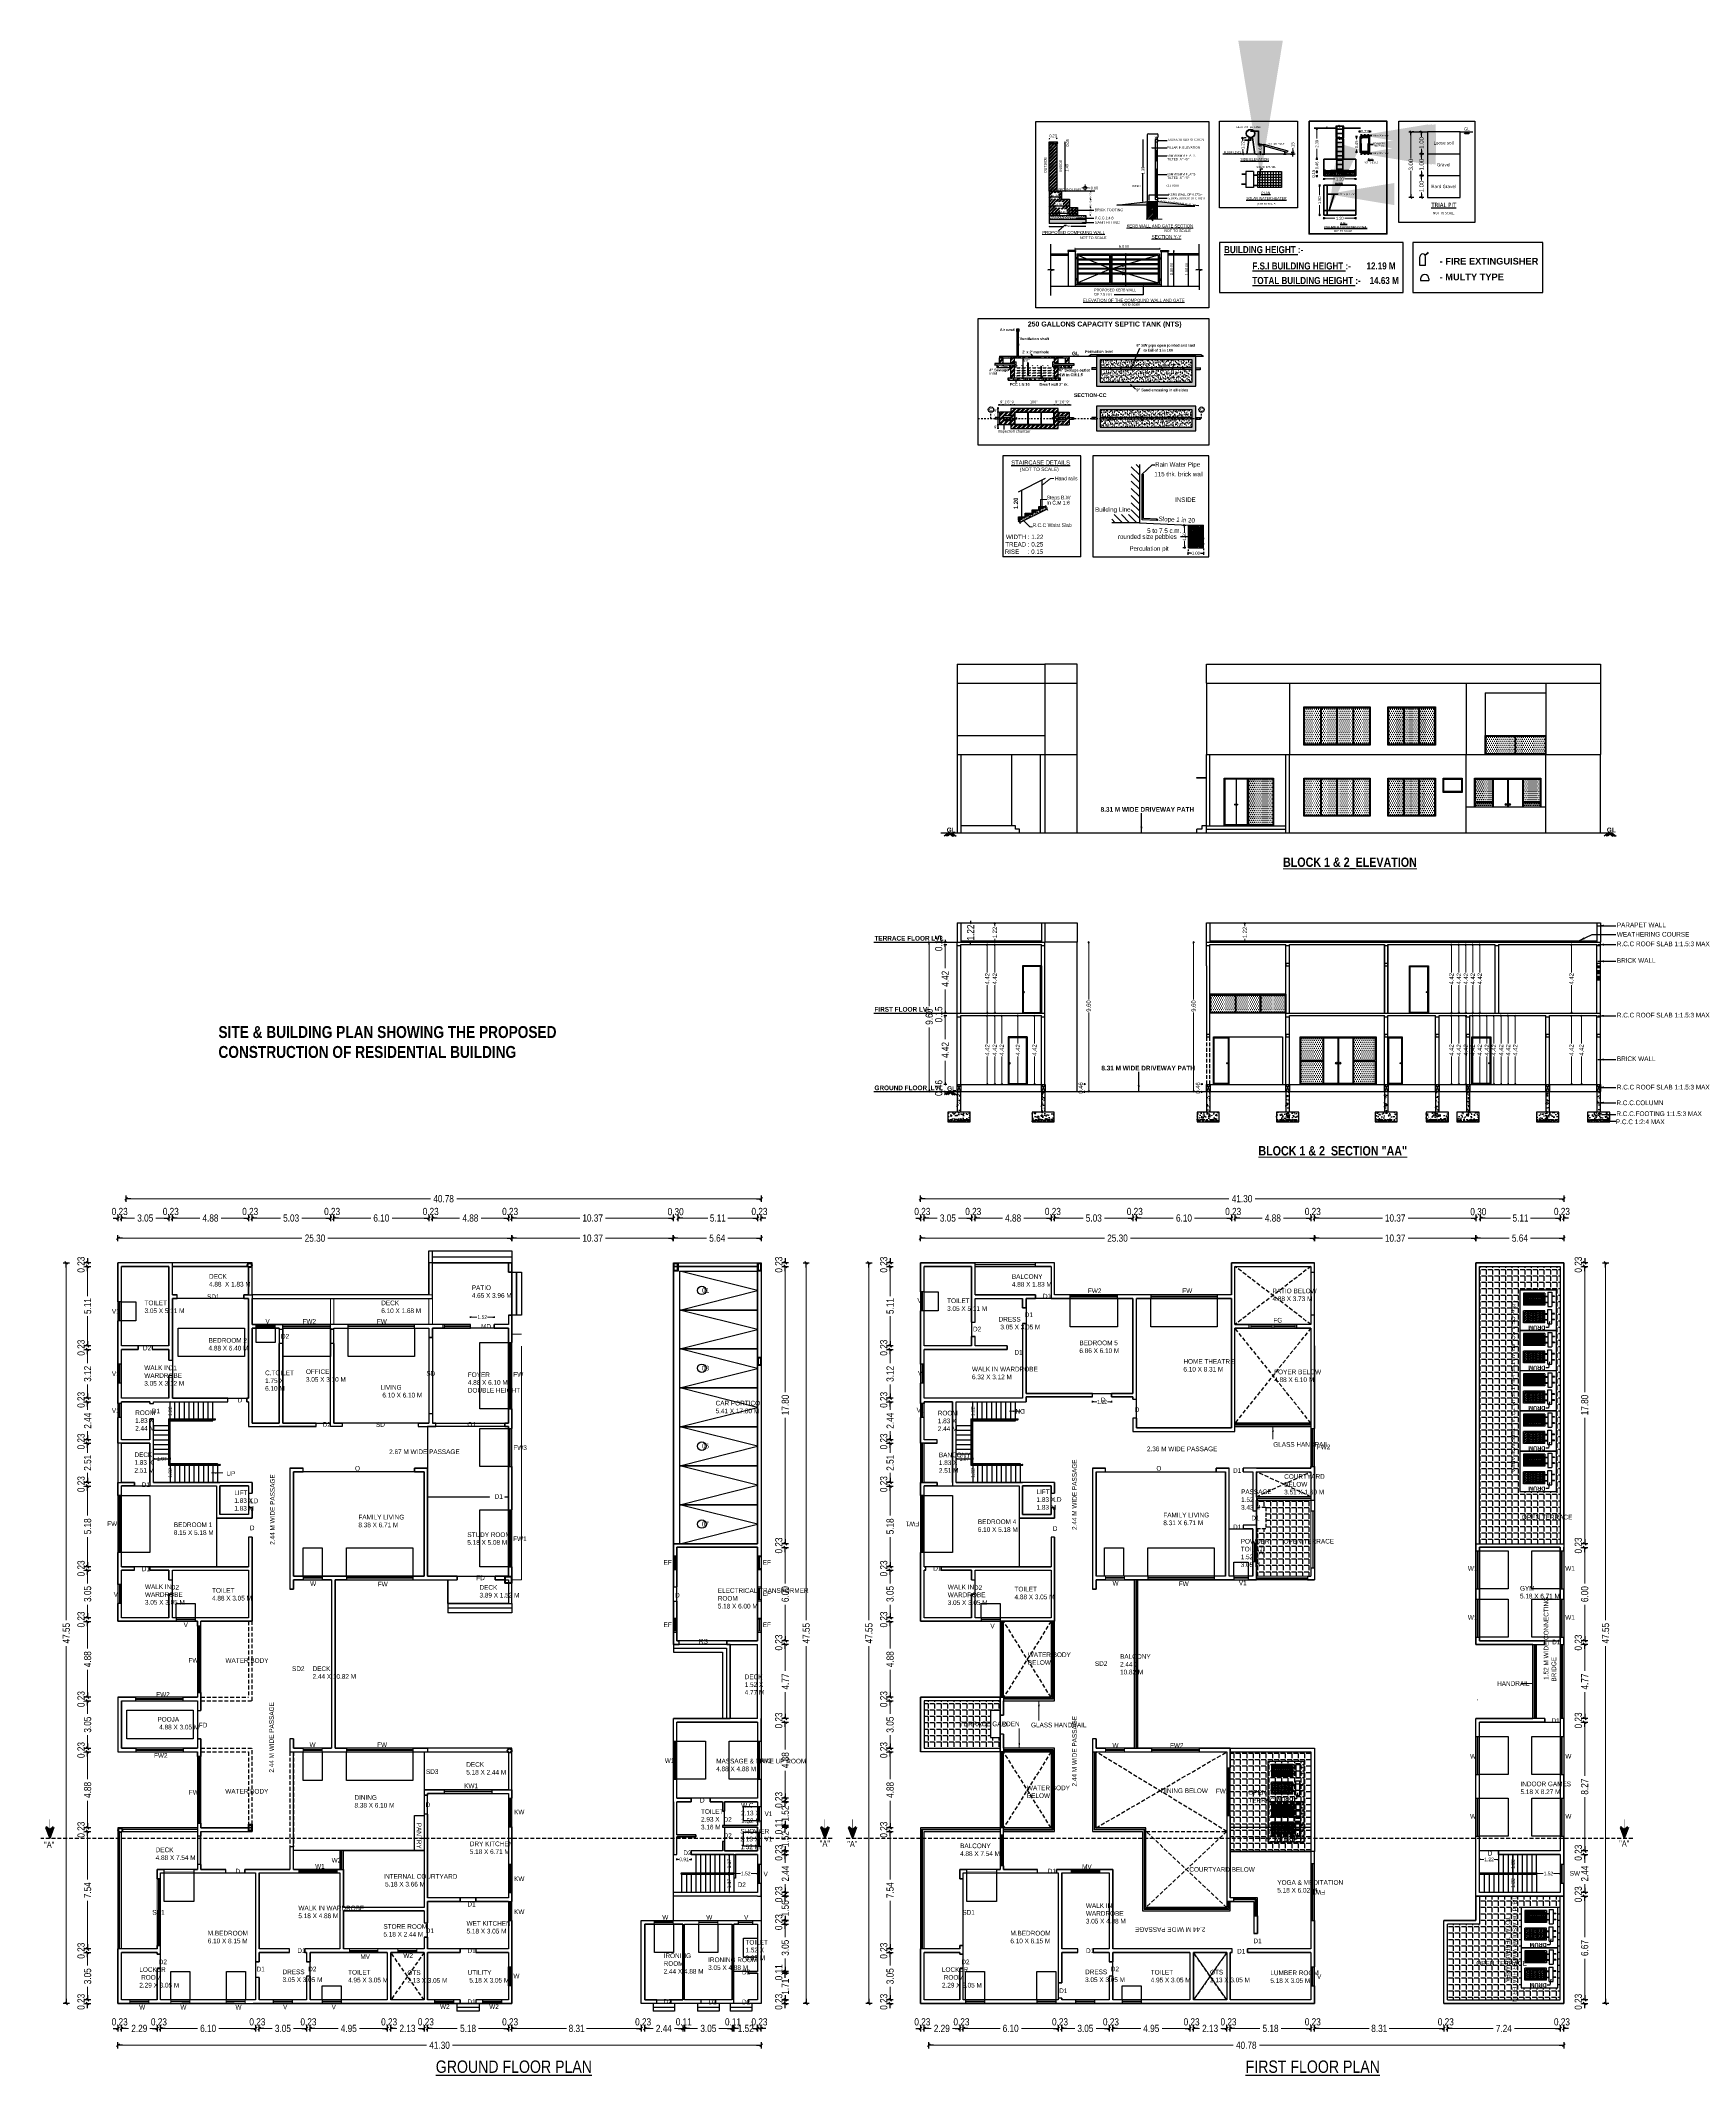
# Model space of a CAD drawing. Header units: metres. Extents: x 1185 to 1291, y 1063 to 1193.
import ezdxf
from ezdxf.enums import TextEntityAlignment as Align
from ezdxf.lldxf.tags import DXFTag

# ---------------------------------------------------------------- set-up
doc = ezdxf.new("R2010")
doc.units = ezdxf.units.M
doc.header["$MEASUREMENT"] = 0
for name, pattern in [('ACAD_ISO04W100', [30, 24, -3, 0, -3]), ('DASH', [0.35, 0.25, -0.1]), ('DASHED', [0.75, 0.5, -0.25]), ('DASHED2', [0.375, 0.25, -0.125]), ('DOT', [0.25, 0, -0.25]), ('HIDDEN', [0.375, 0.25, -0.125])]:
    doc.linetypes.add(name, pattern=pattern)
for name, color, linetype, lineweight in [('03 Door', 35, 'Continuous', 18), ('041 Window Elevation', 154, 'Continuous', 13), ('042 Elevation 2', 154, 'Continuous', 9), ('042 Window Glass', 8, 'Continuous', 25), ('044 Elevation 4', 250, 'Continuous', 0), ('05 Door', 35, 'Continuous', 18), ('051 Furniture', 151, 'Continuous', 9), ('081 Elevation 3', 150, 'Continuous', 20), ('11 Hatch 1', 251, 'Continuous', 0), ('111 Hatch 1', 8, 'Continuous', 5), ('BLK_1_FLR_0_UNITFA_1', 234, 'Continuous', 0), ('Furni', 60, 'Continuous', 5), ('SOLAR_PANEL', 3, 'Continuous', 0), ('Text', 7, 'Continuous', 13), ('wall', 7, 'Continuous', 35)]:
    doc.layers.add(name, color=color, linetype=linetype, lineweight=lineweight)
for name, color, linetype in [('1', 1, 'Continuous'), ('ACTUAL COLUMN', 3, 'Continuous'), ('BLK_1_FLR_0_BLT_UP_AREA', 2, 'Continuous'), ('BLK_1_FLR_0_BLT_UP_AREA_DEDUCT', 2, 'Continuous'), ('BLK_1_FLR_0_CARPET_AREA', 2, 'Continuous'), ('BLK_1_FLR_0_EXIT_WIDTH_DOOR', 2, 'Continuous'), ('BLK_1_FLR_0_KITCHEN', 1, 'Continuous'), ('BLK_1_FLR_0_LIFT', 30, 'Continuous'), ('BLK_1_FLR_0_REGULAR_ROOM_1', 1, 'Continuous'), ('BLK_1_FLR_0_REGULAR_ROOM_10', 1, 'Continuous'), ('BLK_1_FLR_0_REGULAR_ROOM_2', 1, 'Continuous'), ('BLK_1_FLR_0_REGULAR_ROOM_3', 1, 'Continuous'), ('BLK_1_FLR_0_REGULAR_ROOM_4', 1, 'Continuous'), ('BLK_1_FLR_0_REGULAR_ROOM_5', 1, 'Continuous'), ('BLK_1_FLR_0_REGULAR_ROOM_6', 1, 'Continuous'), ('BLK_1_FLR_0_REGULAR_ROOM_7', 1, 'Continuous'), ('BLK_1_FLR_0_REGULAR_ROOM_8', 1, 'Continuous'), ('BLK_1_FLR_0_REGULAR_ROOM_9', 1, 'Continuous'), ('BLK_1_FLR_0_ROOM_10_LIGHT_VENTILATION_1', 1, 'Continuous'), ('BLK_1_FLR_0_ROOM_1_LIGHT_VENTILATION_1', 1, 'Continuous'), ('BLK_1_FLR_0_ROOM_2_LIGHT_VENTILATION_1', 1, 'Continuous'), ('BLK_1_FLR_0_ROOM_3_LIGHT_VENTILATION_1', 1, 'Continuous'), ('BLK_1_FLR_0_ROOM_4_LIGHT_VENTILATION_1', 1, 'Continuous'), ('BLK_1_FLR_0_ROOM_5_LIGHT_VENTILATION_1', 1, 'Continuous'), ('BLK_1_FLR_0_ROOM_6_LIGHT_VENTILATION_1', 1, 'Continuous'), ('BLK_1_FLR_0_ROOM_7_LIGHT_VENTILATION_1', 1, 'Continuous'), ('BLK_1_FLR_0_ROOM_8_LIGHT_VENTILATION_1', 1, 'Continuous'), ('BLK_1_FLR_0_ROOM_9_LIGHT_VENTILATION_1', 1, 'Continuous'), ('BLK_1_FLR_0_WC_BATH', 223, 'Continuous'), ('BLK_1_FLR_1_BLT_UP_AREA', 2, 'Continuous'), ('BLK_1_FLR_1_BLT_UP_AREA_DEDUCT', 2, 'Continuous'), ('BLK_1_FLR_1_CARPET_AREA', 2, 'Continuous'), ('BLK_1_FLR_1_EXIT_WIDTH_DOOR', 2, 'Continuous'), ('BLK_1_FLR_1_LIFT', 30, 'Continuous'), ('BLK_1_FLR_1_REGULAR_ROOM_1', 1, 'Continuous'), ('BLK_1_FLR_1_REGULAR_ROOM_2', 1, 'Continuous'), ('BLK_1_FLR_1_REGULAR_ROOM_3', 1, 'Continuous'), ('BLK_1_FLR_1_REGULAR_ROOM_4', 1, 'Continuous'), ('BLK_1_FLR_1_REGULAR_ROOM_5', 1, 'Continuous'), ('BLK_1_FLR_1_ROOF_AREA', 54, 'Continuous'), ('BLK_1_FLR_1_ROOM_1_LIGHT_VENTILATION_1', 1, 'Continuous'), ('BLK_1_FLR_1_ROOM_2_LIGHT_VENTILATION_1', 1, 'Continuous'), ('BLK_1_FLR_1_ROOM_3_LIGHT_VENTILATION_1', 1, 'Continuous'), ('BLK_1_FLR_1_ROOM_4_LIGHT_VENTILATION_1', 1, 'Continuous'), ('BLK_1_FLR_1_ROOM_5_LIGHT_VENTILATION_1', 1, 'Continuous'), ('BLK_1_FLR_1_WC_BATH', 223, 'Continuous'), ('BLK_1_HT_OF_BLDG', 5, 'Continuous'), ('BLK_1_PARAPET_HT', 233, 'Continuous'), ('BLK_1_PLINTH_HEIGHT', 7, 'Continuous'), ('BLK_2_FLR_0_BLT_UP_AREA', 2, 'Continuous'), ('BLK_2_FLR_0_CARPET_AREA', 2, 'Continuous'), ('BLK_2_FLR_0_EXIT_WIDTH_DOOR', 2, 'Continuous'), ('BLK_2_FLR_0_REGULAR_ROOM_1', 1, 'Continuous'), ('BLK_2_FLR_0_REGULAR_ROOM_2', 1, 'Continuous'), ('BLK_2_FLR_0_REGULAR_ROOM_3', 1, 'Continuous'), ('BLK_2_FLR_0_ROOM_1_LIGHT_VENTILATION_1', 1, 'Continuous'), ('BLK_2_FLR_0_ROOM_2_LIGHT_VENTILATION_1', 1, 'Continuous'), ('BLK_2_FLR_0_ROOM_3_LIGHT_VENTILATION_1', 1, 'Continuous'), ('BLK_2_FLR_0_WC_BATH', 223, 'Continuous'), ('BLK_2_FLR_1_BLT_UP_AREA', 2, 'Continuous'), ('BLK_2_FLR_1_CARPET_AREA', 2, 'Continuous'), ('BLK_2_FLR_1_EXIT_WIDTH_DOOR', 2, 'Continuous'), ('BLK_2_FLR_1_REGULAR_ROOM_1', 1, 'Continuous'), ('BLK_2_FLR_1_REGULAR_ROOM_2', 1, 'Continuous'), ('BLK_2_FLR_1_ROOF_AREA', 54, 'Continuous'), ('BLK_2_FLR_1_ROOM_1_LIGHT_VENTILATION_1', 1, 'Continuous'), ('BLK_2_FLR_1_ROOM_2_LIGHT_VENTILATION_1', 1, 'Continuous'), ('BLK_2_HT_OF_BLDG', 5, 'Continuous'), ('BLK_2_PARAPET_HT', 233, 'Continuous'), ('BLK_2_PLINTH_HEIGHT', 7, 'Continuous'), ('BLK_2_PORTICO', 5, 'Continuous'), ('Door', 7, 'Continuous'), ('ELECTRICAL_ROOM', 7, 'Continuous'), ('ELEVATION 2', 155, 'Continuous'), ('FLOOR-STILT', 7, 'Continuous'), ('fur', 4, 'Continuous'), ('Glazing', 140, 'Continuous'), ('Grid Line', 8, 'Continuous'), ('LVL', 220, 'Continuous'), ('SOLAR_WATER_HEATER', 1, 'Continuous'), ('TOILET_VENTILATION', 6, 'Continuous')]:
    doc.layers.add(name, color=color, linetype=linetype)
doc.styles.add('Arial', font='swissc.ttf')
doc.styles.add('Bold', font='arialbd.ttf', dxfattribs={"height": 10.5})
doc.styles.add('regular', font='arial.ttf')
doc.styles.get("Standard").update_dxf_attribs({"font": 'swisscb.ttf'})
doc.styles.add('style', font='ARIALN.TTF', dxfattribs={"height": 9})
doc.styles.add('STYLE1', font='tahoma.ttf', dxfattribs={"height": 12})
doc.styles.add('STYLE4', font='arial.ttf', dxfattribs={"height": 1.2})
doc.styles.add('title text', font='arial.ttf')
tags = doc.linetypes.add('DIVIDE2', pattern=[0.625, 0.25, -0.125, 0, -0.125, 0, -0.125]).pattern_tags.tags
tags[14:15] = [DXFTag(74, 4), DXFTag(75, 0), DXFTag(340, '0'), DXFTag(46, 1.0), DXFTag(50, 0.0), DXFTag(44, 0.0), DXFTag(45, 0.0)]
tags[12:13] = [DXFTag(74, 4), DXFTag(75, 0), DXFTag(340, '0'), DXFTag(46, 1.0), DXFTag(50, 0.0), DXFTag(44, 0.0), DXFTag(45, 0.0)]
tags[10:11] = [DXFTag(74, 4), DXFTag(75, 0), DXFTag(340, '0'), DXFTag(46, 1.0), DXFTag(50, 0.0), DXFTag(44, 0.0), DXFTag(45, 0.0)]
tags[8:9] = [DXFTag(74, 4), DXFTag(75, 0), DXFTag(340, '0'), DXFTag(46, 1.0), DXFTag(50, 0.0), DXFTag(44, 0.0), DXFTag(45, 0.0)]
tags[6:7] = [DXFTag(74, 4), DXFTag(75, 0), DXFTag(340, '0'), DXFTag(46, 1.0), DXFTag(50, 0.0), DXFTag(44, 0.0), DXFTag(45, 0.0)]
tags[4:5] = [DXFTag(74, 4), DXFTag(75, 0), DXFTag(340, '0'), DXFTag(46, 1.0), DXFTag(50, 0.0), DXFTag(44, 0.0), DXFTag(45, 0.0)]
doc.dimstyles.new('Copy of Standard', dxfattribs={"dimtxt": 9, "dimasz": 8, "dimexe": 6, "dimexo": 24, "dimgap": 3, "dimtad": 0, "dimzin": 0, "dimdsep": 46, "dimlunit": 4, "dimtxsty": 'Standard', "dimcen": 0.09, "dimclrd": 1, "dimclre": 1, "dimclrt": 3, "dimadec": 0, "dimazin": 0, "dimtfac": 1, "dimtofl": 0, "dimtmove": 2, "dimatfit": 3, "dimfxl": 0, "dimtolj": 1, "dimtzin": 0, "dimarcsym": 0})
doc.dimstyles.new('FLOOR DIM', dxfattribs={"dimtxt": 0.55, "dimasz": 0.05, "dimexe": 0.075, "dimexo": 0.3, "dimgap": 0.025, "dimtad": 0, "dimzin": 3, "dimdsep": 46, "dimtxsty": 'Standard', "dimblk": 'JM1', "dimcen": -0.09, "dimse1": 1, "dimse2": 1, "dimsd1": 1, "dimsd2": 1, "dimclrd": 5, "dimclre": 250, "dimclrt": 3, "dimazin": 0, "dimtfac": 0.65, "dimtix": 1, "dimtofl": 0, "dimtmove": 0, "dimatfit": 2, "dimfxl": 0, "dimfrac": 1, "dimtolj": 1, "dimlwd": 18, "dimlwe": -1, "dimarcsym": 0})
doc.dimstyles.new('FLOOR DIM BUILDING DIM', dxfattribs={"dimtxt": 0.23, "dimasz": 0.025, "dimexe": 0.075, "dimexo": 0.3, "dimgap": 0.09, "dimtad": 0, "dimzin": 3, "dimdsep": 46, "dimtxsty": 'Arial', "dimblk": 'JM1', "dimcen": -0.09, "dimse1": 1, "dimse2": 1, "dimclrd": 5, "dimclre": 250, "dimclrt": 3, "dimazin": 0, "dimtfac": 0.65, "dimtix": 1, "dimtofl": 0, "dimtmove": 0, "dimatfit": 2, "dimfxl": 0, "dimfrac": 1, "dimtolj": 1, "dimlwd": 18, "dimlwe": -1, "dimarcsym": 0})
doc.dimstyles.new('Plan', dxfattribs={"dimtxt": 24, "dimasz": 9, "dimexe": 0.18, "dimexo": 0.0625, "dimgap": 3, "dimtad": 0, "dimdec": 0, "dimrnd": 0.5, "dimzin": 1, "dimdsep": 46, "dimlunit": 4, "dimtxsty": 'Standard', "dimblk": 'ARCHTICK', "dimcen": 0.09, "dimse1": 1, "dimse2": 1, "dimadec": 0, "dimazin": 0, "dimtfac": 0.5, "dimtdec": 0, "dimtofl": 0, "dimtmove": 2, "dimatfit": 3, "dimfxl": 0, "dimtolj": 1, "dimtzin": 0, "dimarcsym": 0})
doc.dimstyles.get("Standard").update_dxf_attribs({"dimtxt": 0.18, "dimasz": 0.18, "dimexe": 0.18, "dimexo": 0.0625, "dimgap": 0.09, "dimtad": 0, "dimtih": 1, "dimtoh": 1, "dimdec": 4, "dimzin": 0, "dimdsep": 46, "dimtxsty": 'Standard', "dimcen": 0.09, "dimadec": 0, "dimazin": 0, "dimtfac": 1, "dimtdec": 4, "dimtofl": 0, "dimtmove": 0, "dimatfit": 3, "dimfxl": 0, "dimtolj": 1, "dimtzin": 0, "dimarcsym": 0})
doc.dimstyles.new('style1', dxfattribs={"dimtxt": 12, "dimasz": 7, "dimexe": 4, "dimexo": 6, "dimgap": 2, "dimtad": 0, "dimtoh": 1, "dimdec": 1, "dimzin": 3, "dimdsep": 46, "dimlunit": 4, "dimtxsty": 'STYLE1', "dimblk": 'OBLIQUE', "dimcen": 0.09, "dimclrd": 2, "dimclre": 2, "dimclrt": 4, "dimadec": 0, "dimazin": 0, "dimtfac": 0.5, "dimtdec": 1, "dimtofl": 0, "dimtmove": 2, "dimatfit": 3, "dimfxl": 0, "dimtolj": 1, "dimtzin": 0, "dimarcsym": 0})
pattern_1 = [(37.5, (92955.92725, 5724.55696), (-0.002007312, 0.061399115), [0, -0.04843549, 0, -0.054171273, 0, -0.051781364]), (7.5, (92955.92725, 5724.55696), (0.05639474, 0.08992897), [0, -0.026129673, 0, -0.043655673, 0, -0.016729364]), (327.5, (92955.888055, 5724.55696), (0.099233546, 0.000180328), [0, -0.015932727, 0, -0.057357818, 0, -0.074883818]), (317.5, (92955.888055, 5724.55696), (0.09579159, 0.02796753), [0, -0.007966364, 0, -0.037601236, 0, -0.043018364])]
pattern_2 = [(45, (-38777.77, -24861.55), (-42.41904, 42.41904), []), (45, (-38749.49, -24861.55), (-42.41904, 42.41904), [])]
pattern_3 = [(37.5, (-38777.767, -24861.547), (-0.755789, 23.117869), [0, -18.2368316, 0, -20.3964564, 0, -19.496613]), (7.5, (-38777.767, -24861.547), (21.233631, 33.85987), [0, -9.838291, 0, -16.437144, 0, -6.298906]), (327.5, (-38792.525, -24861.547), (37.363211, 0.067897), [0, -5.998958, 0, -21.596248, 0, -28.1951015]), (317.5, (-38792.525, -24861.547), (36.067253, 10.530277), [0, -2.999479, 0, -14.15754, 0, -16.197186])]
pattern_4 = [(37.5, (-38777.767, -24861.547), (-2.015437, 61.64765), [0, -48.63155, 0, -54.39055, 0, -51.99097]), (7.5, (-38777.77, -24861.55), (56.62302, 90.29299), [0, -26.23544, 0, -43.832385, 0, -16.79708]), (327.5, (-38817.12, -24861.547), (99.63523, 0.18106), [0, -15.99722, 0, -57.589995, 0, -75.18694]), (317.5, (-38817.12, -24861.55), (96.17934, 28.08074), [0, -7.99861, 0, -37.75344, 0, -43.192496])]
pattern_5 = [(0, (3.3734, 0), (0.0625, 0.125), [0, -0.125])]
pattern_6 = [(0, (11.20137, 15.71162), (0.0625, 0.125), [0, -0.125])]
pattern_7 = [(0, (14.26997, 15.71162), (0.0625, 0.125), [0, -0.125])]

# ---------------------------------------------------------------- blocks, each defined once
blk = doc.blocks.new('JM1')
at = {"color": 2}
for p, q in [((-3, 0), (0, 0)), ((-0.88, -0.88), (0.88, 0.88)), ((0, 2), (0, -2))]:
    blk.add_line(p, q, dxfattribs=at)
blk = doc.blocks.new('*D9')
at = {"color": 250, "linetype": 'DOT'}
for p, q in [((77524.033, -26832.199), (77523.989, -26832.199)), ((77524.033, -26833.199), (77523.989, -26833.199))]:
    blk.add_line(p, q, dxfattribs=at)
at = {"color": 5, "lineweight": 18}
for p, q in [((77524.064, -26832.249), (77524.064, -26832.424)), ((77524.064, -26833.149), (77524.064, -26832.974))]:
    blk.add_line(p, q, dxfattribs=at)
at = {"layer": 'DEFPOINTS', "color": 0}
for p in [(77524.064, -26832.199), (77524.333, -26832.199), (77524.333, -26833.199)]:
    blk.add_point(p, dxfattribs=at)
at = {"color": 5, "lineweight": 18, "xscale": 0.05, "yscale": 0.05, "zscale": 0.05}
for p, rotation in [((77524.064, -26832.199), 90), ((77524.064, -26833.199), 270)]:
    blk.add_blockref('JM1', p, dxfattribs=dict(at, rotation=rotation))
at = {"color": 3, "insert": (77524.064, -26832.699), "char_height": 0.2, "attachment_point": 5, "rotation": 90, "style": 'Arial'}
blk.add_mtext('\\A1;1.00', dxfattribs=at)
blk = doc.blocks.new('*D10')
at = {"color": 250, "linetype": 'DOT'}
for p, q in [((77524.033, -26831.199), (77523.501, -26831.199)), ((77524.033, -26834.199), (77523.501, -26834.199))]:
    blk.add_line(p, q, dxfattribs=at)
at = {"color": 5, "lineweight": 18}
for p, q in [((77523.576, -26831.249), (77523.576, -26832.415)), ((77523.576, -26834.149), (77523.576, -26832.983))]:
    blk.add_line(p, q, dxfattribs=at)
at = {"layer": 'DEFPOINTS', "color": 0}
for p in [(77523.576, -26831.199), (77524.333, -26831.199), (77524.333, -26834.199)]:
    blk.add_point(p, dxfattribs=at)
at = {"color": 5, "lineweight": 18, "xscale": 0.05, "yscale": 0.05, "zscale": 0.05}
for p, rotation in [((77523.576, -26831.199), 90), ((77523.576, -26834.199), 270)]:
    blk.add_blockref('JM1', p, dxfattribs=dict(at, rotation=rotation))
at = {"color": 3, "insert": (77523.576, -26832.699), "char_height": 0.2, "attachment_point": 5, "rotation": 90, "style": 'Arial'}
blk.add_mtext('\\A1;3.00', dxfattribs=at)
blk = doc.blocks.new('*D11')
at = {"color": 250, "linetype": 'DOT'}
for p, q in [((77524.033, -26833.199), (77523.989, -26833.199)), ((77524.033, -26834.199), (77523.989, -26834.199))]:
    blk.add_line(p, q, dxfattribs=at)
at = {"color": 5, "lineweight": 18}
for p, q in [((77524.064, -26833.249), (77524.064, -26833.424)), ((77524.064, -26834.149), (77524.064, -26833.974))]:
    blk.add_line(p, q, dxfattribs=at)
at = {"layer": 'DEFPOINTS', "color": 0}
for p in [(77524.064, -26833.199), (77524.333, -26833.199), (77524.333, -26834.199)]:
    blk.add_point(p, dxfattribs=at)
at = {"color": 5, "lineweight": 18, "xscale": 0.05, "yscale": 0.05, "zscale": 0.05}
for p, rotation in [((77524.064, -26833.199), 90), ((77524.064, -26834.199), 270)]:
    blk.add_blockref('JM1', p, dxfattribs=dict(at, rotation=rotation))
at = {"color": 3, "insert": (77524.064, -26833.699), "char_height": 0.2, "attachment_point": 5, "rotation": 90, "style": 'Arial'}
blk.add_mtext('\\A1;1.00', dxfattribs=at)
blk = doc.blocks.new('*D12')
at = {"color": 250, "linetype": 'DOT'}
for p, q in [((77524.033, -26831.199), (77523.989, -26831.199)), ((77524.033, -26832.199), (77523.989, -26832.199))]:
    blk.add_line(p, q, dxfattribs=at)
at = {"color": 5, "lineweight": 18}
for p, q in [((77524.064, -26831.249), (77524.064, -26831.424)), ((77524.064, -26832.149), (77524.064, -26831.974))]:
    blk.add_line(p, q, dxfattribs=at)
at = {"layer": 'DEFPOINTS', "color": 0}
for p in [(77524.064, -26831.199), (77524.333, -26831.199), (77524.333, -26832.199)]:
    blk.add_point(p, dxfattribs=at)
at = {"color": 5, "lineweight": 18, "xscale": 0.05, "yscale": 0.05, "zscale": 0.05}
for p, rotation in [((77524.064, -26831.199), 90), ((77524.064, -26832.199), 270)]:
    blk.add_blockref('JM1', p, dxfattribs=dict(at, rotation=rotation))
at = {"color": 3, "insert": (77524.064, -26831.699), "char_height": 0.2, "attachment_point": 5, "rotation": 90, "style": 'Arial'}
blk.add_mtext('\\A1;1.00', dxfattribs=at)
blk = doc.blocks.new('_ArchTick')
at = {"color": 0, "linetype": 'ByBlock', "const_width": 0.15}
blk.add_lwpolyline([(-0.5, -0.5), (0.5, 0.5)], dxfattribs=at)
blk = doc.blocks.new('_DotSmall')
at = {"color": 0, "linetype": 'ByBlock', "const_width": 0.5}
blk.add_lwpolyline([(-0.0625, 0, 1), (0.0625, 0, 1)], format="xyb", close=True, dxfattribs=at)
blk = doc.blocks.new('*D7')
at = {"color": 250, "linetype": 'DOT'}
for p, q in [((77516.44, -26841.38), (77516.44, -26842.41)), ((77517.44, -26841.32), (77517.44, -26842.41))]:
    blk.add_line(p, q, dxfattribs=at)
at = {"color": 5, "lineweight": 18}
for p, q in [((77516.49, -26842.34), (77516.67, -26842.34)), ((77517.39, -26842.34), (77517.22, -26842.34))]:
    blk.add_line(p, q, dxfattribs=at)
at = {"layer": 'DEFPOINTS', "color": 0}
for p in [(77517.44, -26841.02), (77516.44, -26841.08), (77517.44, -26842.34)]:
    blk.add_point(p, dxfattribs=at)
at = {"color": 5, "lineweight": 18, "xscale": 0.05, "yscale": 0.05, "zscale": 0.05, "rotation": 180}
blk.add_blockref('JM1', (77516.44, -26842.34), dxfattribs=at)
at = {"color": 5, "lineweight": 18, "xscale": 0.05, "yscale": 0.05, "zscale": 0.05}
blk.add_blockref('JM1', (77517.44, -26842.34), dxfattribs=at)
at = {"color": 3, "insert": (77516.94, -26842.34), "char_height": 0.2, "attachment_point": 5, "style": 'Arial'}
blk.add_mtext('\\A1;1.00', dxfattribs=at)
blk = doc.blocks.new('*D8')
at = {"color": 250, "linetype": 'DOT'}
for p, q in [((77516.14, -26840.49), (77516.1, -26840.49)), ((77516.14, -26841.99), (77516.1, -26841.99))]:
    blk.add_line(p, q, dxfattribs=at)
at = {"color": 5, "lineweight": 18}
for p, q in [((77516.18, -26840.54), (77516.18, -26840.97)), ((77516.18, -26841.94), (77516.18, -26841.52))]:
    blk.add_line(p, q, dxfattribs=at)
at = {"layer": 'DEFPOINTS', "color": 0}
for p in [(77516.44, -26840.49), (77516.18, -26841.99), (77516.44, -26841.99)]:
    blk.add_point(p, dxfattribs=at)
at = {"color": 5, "lineweight": 18, "xscale": 0.05, "yscale": 0.05, "zscale": 0.05}
for p, rotation in [((77516.18, -26840.49), 90), ((77516.18, -26841.99), 270)]:
    blk.add_blockref('JM1', p, dxfattribs=dict(at, rotation=rotation))
at = {"color": 3, "insert": (77516.18, -26841.24), "char_height": 0.2, "attachment_point": 5, "rotation": 90, "style": 'Arial'}
blk.add_mtext('\\A1;1.50', dxfattribs=at)
blk = doc.blocks.new('A$C6A0C7783')
h = blk.add_hatch()
h.set_pattern_fill('AR-CONC', color=11, scale=15.997221, style=0)
h.set_pattern_definition([(50, (-38777.77, -24424.21), (114.7417, -10.0386), [11.99792, -131.97707]), (355, (-38777.77, -24424.21), (-22.19636, 120.32984), [9.59833, -105.58166]), (100.4514, (-38768.21, -24425.05), (92.54542, 110.29117), [10.19666, -112.16325]), (46.1842, (-38777.77, -24392.22), (170.7289, -26.47844), [17.9969, -197.9656]), (96.6356, (-38763.54, -24394.43), (149.52006, 155.8318), [15.295, -168.24485]), (351.1842, (-38777.77, -24392.22), (149.51993, 155.8319), [14.3975, -158.3725]), (21, (-38761.77, -24400.22), (95.48854, -64.40783), [11.99792, -131.97707]), (326, (-38761.77, -24400.22), (38.9237, 116.00385), [9.59833, -105.58166]), (71.4514, (-38753.81, -24405.59), (134.41227, 51.59592), [10.19666, -112.16325]), (37.5, (-38777.767, -24424.215), (1.94524, 53.253765), [0, -104.30188, 0, -107.18138, 0, -105.98159]), (7.5, (-38777.77, -24424.215), (42.083815, 63.09491), [0, -61.10938, 0, -101.9023, 0, -40.39298]), (327.5, (-38813.44, -24424.215), (85.396753, -3.608153), [0, -39.99305, 0, -124.77832, 0, -165.57123]), (317.5, (-38829.44, -24424.215), (93.29358, 16.01401), [0, -51.99097, 0, -82.8656, 0, -117.57957])])
h.paths.add_polyline_path([(-361, 374), (-361, 406), (-937, 406), (-937, 374)])
h.paths.add_polyline_path([(-1129, 374), (-1129, 406), (-1705, 406), (-1705, 374)])
h.paths.add_polyline_path([(-1489, 182), (-1489, 230), (-1753, 230), (-1753, 182)])
h.paths.add_polyline_path([(-529, -58), (-529, -10), (-1537, -10), (-1537, -58)])
h.paths.add_polyline_path([(-313, 182), (-313, 230), (-577, 230), (-577, 182)])
h = blk.add_hatch()
h.set_pattern_fill('AR-SAND', color=11, scale=11.997916, style=0)
h.set_pattern_definition(pattern_3)
h.paths.add_polyline_path([(2080, -170), (2080, 406), (161, 406), (161, -170)])
h.paths.add_polyline_path([(2008, -98), (2008, 334), (233, 334), (233, -98)], flags=16)
h = blk.add_hatch()
h.set_pattern_fill('ANSI32', color=11, scale=159.972207, style=0)
h.set_pattern_definition([(45, (-38777.77, -24424.215), (-42.41904, 42.41904), []), (45, (-38749.49, -24424.215), (-42.41904, 42.41904), [])])
h.paths.add_polyline_path([(-1417, 374), (-1489, 374), (-1489, 262), (-1417, 262)])
h.paths.add_polyline_path([(-1417, 230), (-1489, 230), (-1489, -10), (-1417, -10)])
h.paths.add_polyline_path([(-1633, 374), (-1705, 374), (-1705, 262), (-1633, 262)])
h.paths.add_polyline_path([(-577, 374), (-649, 374), (-649, 262), (-577, 262)])
h.paths.add_polyline_path([(-577, 230), (-649, 230), (-649, -10), (-577, -10)])
h.paths.add_polyline_path([(-361, 374), (-433, 374), (-433, 262), (-361, 262)])
h = blk.add_hatch()
h.set_pattern_fill('FLEX', color=11, scale=199.965259, style=0)
h.set_pattern_definition([(0, (-38777.767, -24424.215), (0, 49.991315), [49.99131, -49.99131]), (45, (-38727.776, -24424.215), (3e-15, 49.991315), [12.49783, -45.70274, 12.49783, -70.698395])])
h.paths.add_polyline_path([(-909, 214), (-901, 214), (-901, -10), (-649, -10), (-649, 198), (-681, 198), (-681, 229), (-1157, 229), (-1157, 38), (-1165, 38), (-1165, 229), (-1385, 229), (-1385, 198), (-1417, 198), (-1417, -10), (-909, -10)])
h = blk.add_hatch()
h.set_pattern_fill('AR-SAND', color=11, scale=31.994441, style=0)
h.set_pattern_definition(pattern_4)
h.paths.add_polyline_path([(233, 334), (233, 182), (425, 182), (425, 190), (433, 190), (433, 182), (625, 182), (625, 190), (633, 190), (633, 182), (825, 182), (825, 190), (833, 190), (833, 182), (1025, 182), (1025, 190), (1033, 190), (1033, 182), (1224, 182), (1224, 190), (1232, 190), (1232, 182), (1424, 182), (1424, 190), (1432, 190), (1432, 182), (1624, 182), (1624, 190), (1632, 190), (1632, 182), (1824, 182), (1824, 190), (1832, 190), (1832, 182), (2008, 182), (2008, 334)])
h.paths.add_polyline_path([(833, 150), (833, 142), (825, 142), (825, 150), (633, 150), (633, 142), (625, 142), (625, 150), (433, 150), (433, 142), (425, 142), (425, 150), (233, 150), (233, -98), (2008, -98), (2008, 150), (1832, 150), (1832, 142), (1824, 142), (1824, 150), (1632, 150), (1632, 142), (1624, 142), (1624, 150), (1432, 150), (1432, 142), (1424, 142), (1424, 150), (1232, 150), (1232, 142), (1224, 142), (1224, 150), (1033, 150), (1033, 142), (1025, 142), (1025, 150)])
h = blk.add_hatch()
h.set_pattern_fill('ANSI32', color=11, scale=159.972207, style=0)
h.set_pattern_definition(pattern_2)
h.paths.add_polyline_path([(-361, -675), (-577, -675), (-577, -747), (-433, -747), (-433, -843), (-577, -843), (-577, -915), (-361, -915)])
h.paths.add_polyline_path([(-1633, -747), (-1489, -747), (-1489, -675), (-1705, -675), (-1705, -915), (-1489, -915), (-1489, -843), (-1633, -843)])
h = blk.add_hatch()
h.set_pattern_fill('ANSI32', color=11, scale=159.972207, style=0)
h.set_pattern_definition(pattern_2)
h.paths.add_polyline_path([(-577, -603), (-1489, -603), (-1489, -987), (-577, -987)])
h.paths.add_polyline_path([(-649, -675), (-649, -915), (-1417, -915), (-1417, -675)], flags=16)
h = blk.add_hatch()
h.set_pattern_fill('AR-SAND', color=11, scale=11.997916, style=0)
h.set_pattern_definition(pattern_3)
h.paths.add_polyline_path([(2080, -1035), (2080, -555), (161, -555), (161, -1035)])
h.paths.add_polyline_path([(233, -963), (233, -627), (2008, -627), (2008, -963)], flags=16)
h = blk.add_hatch()
h.set_pattern_fill('AR-SAND', color=11, scale=31.994441, style=0)
h.set_pattern_definition(pattern_4)
h.paths.add_polyline_path([(2008, -963), (2008, -811), (1832, -811), (1832, -819), (1824, -819), (1824, -811), (1632, -811), (1632, -819), (1624, -819), (1624, -811), (1432, -811), (1432, -819), (1424, -819), (1424, -811), (1232, -811), (1232, -819), (1224, -819), (1224, -811), (1033, -811), (1033, -819), (1025, -819), (1025, -811), (833, -811), (833, -819), (825, -819), (825, -811), (633, -811), (633, -819), (625, -819), (625, -811), (433, -811), (433, -819), (425, -819), (425, -811), (233, -811), (233, -963)])
h.paths.add_polyline_path([(1224, -779), (1224, -771), (1232, -771), (1232, -779), (1424, -779), (1424, -771), (1432, -771), (1432, -779), (1624, -779), (1624, -771), (1632, -771), (1632, -779), (1824, -779), (1824, -771), (1832, -771), (1832, -779), (2008, -779), (2008, -627), (233, -627), (233, -779), (425, -779), (425, -771), (433, -771), (433, -779), (625, -779), (625, -771), (633, -771), (633, -779), (825, -779), (825, -771), (833, -771), (833, -779), (1025, -779), (1025, -771), (1033, -771), (1033, -779)])
for p, q in [((-1375, 884), (-1375, 932)), ((-1375, 932), (-1335, 932)), ((-1335, 884), (-1375, 884)), ((-1367, 639), (-1367, 884)), ((-1365, 891), (-1365, 923)), ((-1355, 891), (-1355, 923)), ((-1345, 891), (-1345, 923)), ((-1343, 639), (-1343, 884)), ((-1335, 932), (-1335, 884)), ((-1705, 406), (-361, 406)), ((-1705, 406), (-1705, 374)), ((-1382, 639), (-1360, 639)), ((-1382, 627), (-1360, 627)), ((-1367, 406), (-1367, 627)), ((-1353, 639), (-1329, 639)), ((-1353, 627), (-1329, 627)), ((-1343, 406), (-1343, 627)), ((-1101, 442), (-1056, 390)), ((-361, 406), (2225, 406)), ((-361, 374), (-361, 406)), ((66, 438), (16, 406)), ((66, 438), (2175, 438)), ((2080, 406), (161, 406)), ((161, 406), (161, -170)), ((995, 551), (825, 166)), ((2080, -170), (2080, 406)), ((2175, 438), (2225, 406)), ((-1795, 267), (-1795, 249)), ((-1417, 262), (-1795, 262)), ((-1795, 243), (-1795, 225)), ((-1417, 230), (-1795, 230)), ((-1489, 230), (-1753, 230)), ((-1753, 182), (-1753, 230)), ((-1489, 182), (-1753, 182)), ((-1633, 374), (-1705, 374)), ((-1705, 374), (-361, 374)), ((-1705, 262), (-1705, 374)), ((-1633, 262), (-1633, 374)), ((-1405, 245), (-1542, 130)), ((-1489, 262), (-1489, 374)), ((-1489, 374), (-1417, 374)), ((-1489, -10), (-1489, 230)), ((-1417, 262), (-1417, 374)), ((-1417, 262), (-1417, 294)), ((-1417, 294), (-1385, 294)), ((-1417, -10), (-1417, 230)), ((-1417, 198), (-1385, 198)), ((-1385, 198), (-1385, 294)), ((-1252, 379), (-1260, 369)), ((-1256, 385), (-1256, -17)), ((-1165, 278), (-1165, 38)), ((-1157, 278), (-1165, 278)), ((-1165, 38), (-1157, 38)), ((-1157, 278), (-1157, 38)), ((-909, 214), (-909, -10)), ((-909, 214), (-901, 214)), ((-901, 214), (-901, -10)), ((-901, 29), (-825, -88)), ((-681, 198), (-681, 294)), ((-649, 294), (-681, 294)), ((-649, 198), (-681, 198)), ((-667, 247), (-553, 134)), ((-649, 262), (-649, 374)), ((-649, 374), (-577, 374)), ((-649, 262), (-649, 294)), ((-649, 262), (-271, 262)), ((-649, -10), (-649, 230)), ((-649, 230), (-271, 230)), ((-577, 262), (-577, 374)), ((-577, -10), (-577, 230)), ((-577, 230), (-313, 230)), ((-577, 182), (-313, 182)), ((-574, 53), (-548, 53)), ((-433, 374), (-361, 374)), ((-433, 261), (-433, 374)), ((-361, 262), (-361, 374)), ((-313, 182), (-313, 230)), ((-271, 267), (-271, 249)), ((-271, 243), (-271, 225)), ((76, 187), (76, 169)), ((161, 182), (76, 182)), ((76, 163), (76, 145)), ((161, 150), (76, 150)), ((2008, 334), (233, 334)), ((233, 334), (233, -98)), ((2008, 182), (233, 182)), ((2008, 150), (233, 150)), ((425, 190), (425, 142)), ((433, 190), (425, 190)), ((433, 142), (425, 142)), ((433, 190), (433, 142)), ((625, 190), (625, 142)), ((633, 190), (625, 190)), ((633, 142), (625, 142)), ((633, 190), (633, 142)), ((825, 190), (825, 142)), ((833, 190), (825, 190)), ((833, 142), (825, 142)), ((833, 190), (833, 142)), ((1025, 190), (1025, 142)), ((1033, 190), (1025, 190)), ((1033, 142), (1025, 142)), ((1033, 190), (1033, 142)), ((1224, 190), (1224, 142)), ((1232, 190), (1224, 190)), ((1232, 142), (1224, 142)), ((1232, 190), (1232, 142)), ((1424, 190), (1424, 142)), ((1432, 190), (1424, 190)), ((1432, 142), (1424, 142)), ((1432, 190), (1432, 142)), ((1624, 190), (1624, 142)), ((1632, 190), (1624, 190)), ((1632, 142), (1624, 142)), ((1632, 190), (1632, 142)), ((1824, 190), (1824, 142)), ((1832, 190), (1824, 190)), ((1832, 142), (1824, 142)), ((1832, 190), (1832, 142)), ((2008, -98), (2008, 334)), ((2080, 182), (2165, 182)), ((2080, 150), (2165, 150)), ((2165, 187), (2165, 169)), ((2165, 163), (2165, 145)), ((-1537, -58), (-1537, -10)), ((-1537, -10), (-529, -10)), ((-1537, -58), (-529, -58)), ((-1392, -36), (-1392, -101)), ((-1252, -5), (-1260, -15)), ((-529, -58), (-529, -10)), ((161, -170), (2080, -170)), ((233, -98), (2008, -98)), ((818, -142), (915, -233)), ((-1789, -775), (-1789, -792)), ((-1705, -779), (-1789, -779)), ((-1721, -603), (-1752, -603)), ((-1721, -675), (-1752, -675)), ((-1737, -576), (-1737, -993)), ((-1733, -532), (-324, -532)), ((-1705, -544), (-1705, -520)), ((-1489, -675), (-1705, -675)), ((-1705, -675), (-1705, -915)), ((-1633, -544), (-1633, -520)), ((-1489, -747), (-1633, -747)), ((-1633, -747), (-1633, -843)), ((-1633, -779), (-1489, -779)), ((-1489, -544), (-1489, -520)), ((-1489, -603), (-1489, -987)), ((-577, -603), (-1489, -603)), ((-1417, -544), (-1417, -520)), ((-1417, -675), (-1417, -915)), ((-649, -675), (-1417, -675)), ((-1409, -683), (-1409, -907)), ((-1165, -683), (-1409, -683)), ((-1165, -683), (-1165, -907)), ((-1157, -683), (-1157, -907)), ((-909, -683), (-1157, -683)), ((-909, -683), (-909, -907)), ((-657, -683), (-901, -683)), ((-901, -683), (-901, -907)), ((-657, -907), (-657, -683)), ((-649, -544), (-649, -520)), ((-649, -915), (-649, -675)), ((-577, -544), (-577, -520)), ((-577, -987), (-577, -603)), ((-577, -675), (-361, -675)), ((-577, -747), (-433, -747)), ((-577, -779), (-433, -779)), ((-433, -544), (-433, -520)), ((-433, -747), (-433, -843)), ((-361, -544), (-361, -520)), ((-361, -675), (-361, -915)), ((-361, -779), (-277, -779)), ((-277, -775), (-277, -792)), ((76, -775), (76, -792)), ((161, -779), (76, -779)), ((2080, -555), (161, -555)), ((161, -555), (161, -1035)), ((2008, -627), (233, -627)), ((233, -627), (233, -963)), ((2008, -779), (233, -779)), ((425, -771), (425, -819)), ((433, -771), (425, -771)), ((433, -771), (433, -819)), ((633, -771), (625, -771)), ((625, -771), (625, -819)), ((633, -771), (633, -819)), ((833, -771), (825, -771)), ((825, -771), (825, -819)), ((833, -771), (833, -819)), ((1033, -771), (1025, -771)), ((1025, -771), (1025, -819)), ((1033, -771), (1033, -819)), ((1232, -771), (1224, -771)), ((1224, -771), (1224, -819)), ((1232, -771), (1232, -819)), ((1432, -771), (1424, -771)), ((1424, -771), (1424, -819)), ((1432, -771), (1432, -819)), ((1632, -771), (1624, -771)), ((1624, -771), (1624, -819)), ((1632, -771), (1632, -819)), ((1832, -771), (1824, -771)), ((1824, -771), (1824, -819)), ((1832, -771), (1832, -819)), ((2008, -963), (2008, -627)), ((2080, -1035), (2080, -555)), ((2080, -779), (2165, -779)), ((2165, -775), (2165, -792)), ((-1789, -798), (-1789, -816)), ((-1705, -811), (-1789, -811)), ((-1721, -915), (-1752, -915)), ((-1721, -987), (-1752, -987)), ((-1489, -915), (-1705, -915)), ((-1633, -811), (-1489, -811)), ((-1489, -843), (-1633, -843)), ((-1626, -906), (-1626, -1005)), ((-1489, -987), (-577, -987)), ((-1417, -915), (-649, -915)), ((-1409, -907), (-1165, -907)), ((-1157, -907), (-909, -907)), ((-901, -907), (-657, -907)), ((-577, -811), (-433, -811)), ((-577, -843), (-433, -843)), ((-577, -915), (-361, -915)), ((-361, -811), (-277, -811)), ((-277, -798), (-277, -816)), ((76, -798), (76, -816)), ((161, -811), (76, -811)), ((161, -1035), (2080, -1035)), ((2008, -811), (233, -811)), ((233, -963), (2008, -963)), ((433, -819), (425, -819)), ((633, -819), (625, -819)), ((833, -819), (825, -819)), ((1033, -819), (1025, -819)), ((1232, -819), (1224, -819)), ((1432, -819), (1424, -819)), ((1632, -819), (1624, -819)), ((1832, -819), (1824, -819)), ((2080, -811), (2165, -811)), ((2165, -798), (2165, -816))]:
    blk.add_line(p, q)
at = {"ltscale": 3}
for p, q in [((-1129, 406), (-1129, 374)), ((-937, 406), (-937, 374))]:
    blk.add_line(p, q, dxfattribs=at)
at = {"color": 3}
for p, q in [((-1129, 390), (-937, 390)), ((-1129, 382), (-937, 382))]:
    blk.add_line(p, q, dxfattribs=at)
at = {"linetype": 'ACAD_ISO04W100'}
for p, q in [((-1871, -795), (-1871, -675)), ((2189, -795), (2189, -675)), ((-2121, -795), (2189, -795))]:
    blk.add_line(p, q, dxfattribs=at)
at = {"ltscale": 3}
blk.add_lwpolyline([(-2121, 1131), (2331, 1131), (2331, -1309), (-2121, -1309)], close=True, dxfattribs=at)
for centre, radius in [((-1871, -624), 51.2), ((-1393, -795), 16), ((-673, -795), 16), ((2189, -624), 51.2)]:
    blk.add_circle(centre, radius)
for points in [[(-1360, 639), (-1356, 643), (-1357, 635), (-1353, 639)], [(-1360, 627), (-1356, 631), (-1357, 622), (-1353, 627)], [(-1795, 249), (-1790, 245), (-1795, 246), (-1800, 246), (-1795, 243)], [(-271, 249), (-276, 245), (-271, 246), (-266, 246), (-271, 243)], [(76, 169), (81, 165), (76, 166), (71, 166), (76, 163)], [(2165, 169), (2160, 165), (2165, 166), (2170, 166), (2165, 163)], [(-1789, -792), (-1785, -796), (-1789, -795), (-1794, -795), (-1789, -798)], [(-277, -792), (-281, -796), (-277, -795), (-272, -795), (-277, -798)], [(76, -792), (81, -796), (76, -795), (71, -795), (76, -798)], [(2165, -792), (2160, -796), (2165, -795), (2170, -795), (2165, -798)]]:
    blk.add_spline(points, degree=3)
for points, knots in [([(-1360, 639), (-1358, 641), (-1354, 648), (-1360, 631), (-1355, 636), (-1353, 639)], [0, 0, 0, 0, 1.579128, 3.621447, 4.969523, 4.969523, 4.969523, 4.969523]), ([(-1360, 639), (-1358, 641), (-1354, 648), (-1360, 631), (-1355, 636), (-1353, 639)], [0, 0, 0, 0, 1.579128, 3.621447, 4.969523, 4.969523, 4.969523, 4.969523]), ([(-1360, 639), (-1358, 641), (-1354, 648), (-1360, 631), (-1355, 636), (-1353, 639)], [0, 0, 0, 0, 1.579128, 3.621447, 4.969523, 4.969523, 4.969523, 4.969523]), ([(-1360, 627), (-1359, 629), (-1354, 635), (-1360, 617), (-1355, 624), (-1353, 627)], [0, 0, 0, 0, 1.383265, 3.52748, 5.103784, 5.103784, 5.103784, 5.103784]), ([(-1360, 627), (-1359, 629), (-1354, 635), (-1360, 617), (-1355, 624), (-1353, 627)], [0, 0, 0, 0, 1.383265, 3.52748, 5.103784, 5.103784, 5.103784, 5.103784]), ([(-1360, 627), (-1359, 629), (-1354, 635), (-1360, 617), (-1355, 624), (-1353, 627)], [0, 0, 0, 0, 1.383265, 3.52748, 5.103784, 5.103784, 5.103784, 5.103784]), ([(-1795, 249), (-1792, 247), (-1788, 244), (-1795, 246), (-1802, 247), (-1798, 244), (-1795, 243)], [0, 0, 0, 0, 1.482404, 2.572742, 3.733465, 5.119708, 5.119708, 5.119708, 5.119708]), ([(-1795, 249), (-1792, 247), (-1788, 244), (-1795, 246), (-1802, 247), (-1798, 244), (-1795, 243)], [0, 0, 0, 0, 1.482404, 2.572742, 3.733465, 5.119708, 5.119708, 5.119708, 5.119708]), ([(-1795, 249), (-1792, 247), (-1788, 244), (-1795, 246), (-1802, 247), (-1798, 244), (-1795, 243)], [0, 0, 0, 0, 1.482404, 2.572742, 3.733465, 5.119708, 5.119708, 5.119708, 5.119708]), ([(-271, 249), (-274, 247), (-278, 244), (-271, 246), (-264, 247), (-269, 244), (-271, 243)], [0, 0, 0, 0, 1.482404, 2.572742, 3.733465, 5.119708, 5.119708, 5.119708, 5.119708]), ([(-271, 249), (-274, 247), (-278, 244), (-271, 246), (-264, 247), (-269, 244), (-271, 243)], [0, 0, 0, 0, 1.482404, 2.572742, 3.733465, 5.119708, 5.119708, 5.119708, 5.119708]), ([(76, 169), (79, 167), (83, 164), (76, 166), (69, 167), (74, 164), (76, 163)], [0, 0, 0, 0, 1.482404, 2.572742, 3.733465, 5.119708, 5.119708, 5.119708, 5.119708]), ([(76, 169), (79, 167), (83, 164), (76, 166), (69, 167), (74, 164), (76, 163)], [0, 0, 0, 0, 1.482404, 2.572742, 3.733465, 5.119708, 5.119708, 5.119708, 5.119708]), ([(-1789, -795), (-1789, -795), (-1791, -795), (-1794, -795), (-1794, -795), (-1794, -795)], [2.488942, 2.488942, 2.488942, 2.488942, 2.572742, 3.733465, 3.939522, 3.939522, 3.939522, 3.939522]), ([(-1789, -795), (-1789, -795), (-1791, -795), (-1794, -795), (-1794, -795), (-1794, -795)], [2.488942, 2.488942, 2.488942, 2.488942, 2.572742, 3.733465, 3.939522, 3.939522, 3.939522, 3.939522]), ([(-1785, -795), (-1785, -796), (-1784, -797), (-1787, -796), (-1789, -795)], [0.965838, 0.965838, 0.965838, 0.965838, 1.482404, 2.488942, 2.488942, 2.488942, 2.488942]), ([(-1785, -795), (-1785, -796), (-1784, -797), (-1787, -796), (-1789, -795)], [0.965838, 0.965838, 0.965838, 0.965838, 1.482404, 2.488942, 2.488942, 2.488942, 2.488942]), ([(-281, -795), (-281, -796), (-282, -797), (-279, -796), (-277, -795)], [0.965838, 0.965838, 0.965838, 0.965838, 1.482404, 2.488942, 2.488942, 2.488942, 2.488942]), ([(-281, -795), (-281, -796), (-282, -797), (-279, -796), (-277, -795)], [0.965838, 0.965838, 0.965838, 0.965838, 1.482404, 2.488942, 2.488942, 2.488942, 2.488942]), ([(-277, -795), (-277, -795), (-275, -795), (-272, -795), (-272, -795), (-272, -795)], [2.488942, 2.488942, 2.488942, 2.488942, 2.572742, 3.733465, 3.939522, 3.939522, 3.939522, 3.939522]), ([(-277, -795), (-277, -795), (-275, -795), (-272, -795), (-272, -795), (-272, -795)], [2.488942, 2.488942, 2.488942, 2.488942, 2.572742, 3.733465, 3.939522, 3.939522, 3.939522, 3.939522]), ([(77, -795), (77, -795), (74, -795), (71, -795), (71, -795), (71, -795)], [2.488942, 2.488942, 2.488942, 2.488942, 2.572742, 3.733465, 3.939522, 3.939522, 3.939522, 3.939522]), ([(77, -795), (77, -795), (74, -795), (71, -795), (71, -795), (71, -795)], [2.488942, 2.488942, 2.488942, 2.488942, 2.572742, 3.733465, 3.939522, 3.939522, 3.939522, 3.939522]), ([(80, -795), (81, -796), (81, -797), (79, -796), (77, -795)], [0.965838, 0.965838, 0.965838, 0.965838, 1.482404, 2.488942, 2.488942, 2.488942, 2.488942]), ([(80, -795), (81, -796), (81, -797), (79, -796), (77, -795)], [0.965838, 0.965838, 0.965838, 0.965838, 1.482404, 2.488942, 2.488942, 2.488942, 2.488942])]:
    blk.add_open_spline(points, degree=3, knots=knots)
for points in [[(-1794, -795), (-1794, -796), (-1792, -797), (-1789, -798)], [(-1794, -795), (-1794, -796), (-1792, -797), (-1789, -798)], [(-1789, -792), (-1788, -793), (-1786, -795), (-1785, -795)], [(-1789, -792), (-1788, -793), (-1786, -795), (-1785, -795)], [(-277, -792), (-278, -793), (-280, -795), (-281, -795)], [(-277, -792), (-278, -793), (-280, -795), (-281, -795)], [(-272, -795), (-272, -796), (-275, -797), (-277, -798)], [(-272, -795), (-272, -796), (-275, -797), (-277, -798)], [(71, -795), (72, -796), (74, -797), (76, -798)], [(71, -795), (72, -796), (74, -797), (76, -798)], [(76, -792), (78, -793), (79, -795), (80, -795)], [(76, -792), (78, -793), (79, -795), (80, -795)]]:
    blk.add_open_spline(points, degree=3)
at = {"layer": 'fur', "color": 0, "ltscale": 0.25}
blk.add_line((1203, -1309), (-576, -1309), dxfattribs=at)
for s, height, style, p in [('Air cowl', 52, 'Bold', (-1698, 889)), ('250 GALLONS CAPACITY SEPTIC TANK (NTS)', 95.98, 'Bold', (-1161, 977)), ('Ventilation shaft', 51.99, 'Bold', (-1318, 715)), ("2' x 2' manhole", 51.99, 'Bold', (-1267, 459)), ('GL', 72, 'Bold', (-310, 420)), ('Formation level', 51.99, 'Bold', (-54, 469)), ('6" SW pipe open jointed and laid', 51.99, 'Bold', (932, 588)), ('to fall of 1 in 100', 51.99, 'Bold', (1070, 493)), ('4" Sewage ', 52, 'Bold', (-1903, 114)), ('inlet', 52, 'Bold', (-1903, 49)), ('5\'0"', 52, 'regular', (-1248, 298)), ('4" Sewage outlet ', 51.99, 'Bold', (-550, 109)), ('1W in CM 1:5', 51.99, 'Bold', (-550, 20)), ('PCC 1:5:10', 52, 'Bold', (-1509, -165)), ('Dwarf wall 2" tk.', 51.99, 'Bold', (-935, -165)), ('SECTION-CC', 72, 'Bold', (-271, -382)), ('9" Sand encasing in all sides', 51.99, 'Bold', (932, -273)), ('C', 64, 'regular', (-1905, -655)), ("4'", 52, 'regular', (-1815, -756)), ('9"', 52, 'regular', (-1809, -671)), ('9"', 52, 'regular', (-1693, -501)), ('1\'6"', 52, 'regular', (-1610, -501)), ('9"', 52, 'regular', (-1474, -501)), ('100"', 52, 'regular', (-1119, -501)), ('9"', 52, 'regular', (-637, -501)), ('1\'6"', 52, 'regular', (-554, -501)), ('9"', 52, 'regular', (-418, -501)), ('C', 64, 'regular', (2156, -655)), ('9"', 52, 'regular', (-1809, -983)), ('Inspection cham1er', 51.99, 'regular', (-1742, -1067))]:
    blk.add_text(s, height=height, dxfattribs=dict(style=style)).set_placement(p)
blk = doc.blocks.new('*D31')
at = {"layer": 'DEFPOINTS', "color": 0, "lineweight": -3}
for p in [(111199.29, -25955.44), (111198.58, -25958.54), (111199.29, -25958.54)]:
    blk.add_point(p, dxfattribs=at)
at = {"color": 3, "insert": (111198.58, -25956.99), "char_height": 0.5, "attachment_point": 5, "rotation": 90}
blk.add_mtext('\\A1;1.20', dxfattribs=at)
blk = doc.blocks.new('_Oblique')
at = {"color": 0, "lineweight": -2}
blk.add_line((-0.5, -0.5), (0.5, 0.5), dxfattribs=at)
blk = doc.blocks.new('*D21')
at = {"color": 5, "lineweight": 18}
for p, q in [((10901.4, 6619.79), (10902.48, 6619.79)), ((10904.62, 6619.79), (10903.53, 6619.79))]:
    blk.add_line(p, q, dxfattribs=at)
at = {"layer": 'DEFPOINTS', "color": 0}
for p in [(10901.35, 6620.11), (10904.67, 6620.11), (10904.67, 6619.79)]:
    blk.add_point(p, dxfattribs=at)
at = {"color": 5, "lineweight": 18, "xscale": 0.05, "yscale": 0.05, "zscale": 0.05, "rotation": 180}
blk.add_blockref('JM1', (10901.35, 6619.79), dxfattribs=at)
at = {"color": 5, "lineweight": 18, "xscale": 0.05, "yscale": 0.05, "zscale": 0.05}
blk.add_blockref('JM1', (10904.67, 6619.79), dxfattribs=at)
at = {"color": 3, "insert": (10903.01, 6619.79), "char_height": 0.3, "attachment_point": 5, "style": 'Arial'}
blk.add_mtext('\\A1;1.20', dxfattribs=at)
blk = doc.blocks.new('*D22')
at = {"color": 5, "lineweight": 18}
for p, q in [((10900.91, 6623.17), (10900.91, 6622.19)), ((10900.91, 6620.16), (10900.91, 6621.15))]:
    blk.add_line(p, q, dxfattribs=at)
at = {"layer": 'DEFPOINTS', "color": 0}
for p in [(10900.91, 6623.22), (10901.35, 6623.22), (10901.35, 6620.11)]:
    blk.add_point(p, dxfattribs=at)
at = {"color": 5, "lineweight": 18, "xscale": 0.05, "yscale": 0.05, "zscale": 0.05}
for p, rotation in [((10900.91, 6623.22), 90), ((10900.91, 6620.11), 270)]:
    blk.add_blockref('JM1', p, dxfattribs=dict(at, rotation=rotation))
at = {"color": 3, "insert": (10900.91, 6621.67), "char_height": 0.3, "attachment_point": 5, "rotation": 90, "style": 'Arial'}
blk.add_mtext('\\A1;1.80', dxfattribs=at)
blk = doc.blocks.new('*D23')
at = {"color": 5, "lineweight": 18}
for p, q in [((10905.06, 6628.83), (10905.01, 6628.83)), ((10906.16, 6628.83), (10906.21, 6628.83))]:
    blk.add_line(p, q, dxfattribs=at)
at = {"layer": 'DEFPOINTS', "color": 0}
for p in [(10905.11, 6628.29), (10906.11, 6628.83), (10906.11, 6628.29)]:
    blk.add_point(p, dxfattribs=at)
at = {"color": 5, "lineweight": 18, "xscale": 0.05, "yscale": 0.05, "zscale": 0.05}
blk.add_blockref('JM1', (10905.11, 6628.83), dxfattribs=at)
at = {"color": 5, "lineweight": 18, "xscale": 0.05, "yscale": 0.05, "zscale": 0.05, "rotation": 180}
blk.add_blockref('JM1', (10906.11, 6628.83), dxfattribs=at)
at = {"color": 3, "insert": (10905.61, 6628.83), "char_height": 0.3, "attachment_point": 5, "style": 'Arial'}
blk.add_mtext('\\A1;0.23', dxfattribs=at)
blk = doc.blocks.new('*D24')
at = {"color": 5, "lineweight": 18}
for p, q in [((10904.74, 6628.24), (10904.74, 6628.01)), ((10904.74, 6626.71), (10904.74, 6626.95))]:
    blk.add_line(p, q, dxfattribs=at)
at = {"layer": 'DEFPOINTS', "color": 0}
for p in [(10905.11, 6628.29), (10904.74, 6626.66), (10905.11, 6626.66)]:
    blk.add_point(p, dxfattribs=at)
at = {"color": 5, "lineweight": 18, "xscale": 0.05, "yscale": 0.05, "zscale": 0.05}
for p, rotation in [((10904.74, 6628.29), 90), ((10904.74, 6626.66), 270)]:
    blk.add_blockref('JM1', p, dxfattribs=dict(at, rotation=rotation))
at = {"color": 3, "insert": (10904.74, 6627.48), "char_height": 0.3, "attachment_point": 5, "rotation": 90, "style": 'Arial'}
blk.add_mtext('\\A1;0.45', dxfattribs=at)
blk = doc.blocks.new('*D25')
at = {"color": 5, "lineweight": 18}
for p, q in [((10901.4, 6623.88), (10902.48, 6623.88)), ((10904.62, 6623.88), (10903.53, 6623.88))]:
    blk.add_line(p, q, dxfattribs=at)
at = {"layer": 'DEFPOINTS', "color": 0}
for p in [(10901.35, 6624.32), (10904.67, 6624.32), (10904.67, 6623.88)]:
    blk.add_point(p, dxfattribs=at)
at = {"color": 5, "lineweight": 18, "xscale": 0.05, "yscale": 0.05, "zscale": 0.05, "rotation": 180}
blk.add_blockref('JM1', (10901.35, 6623.88), dxfattribs=at)
at = {"color": 5, "lineweight": 18, "xscale": 0.05, "yscale": 0.05, "zscale": 0.05}
blk.add_blockref('JM1', (10904.67, 6623.88), dxfattribs=at)
at = {"color": 3, "insert": (10903.01, 6623.88), "char_height": 0.3, "attachment_point": 5, "style": 'Arial'}
blk.add_mtext('\\A1;1.20', dxfattribs=at)
blk = doc.blocks.new('*D26')
at = {"color": 5, "lineweight": 18}
for p, q in [((10900.62, 6624.68), (10900.62, 6624.73)), ((10900.62, 6624.17), (10900.62, 6624.12))]:
    blk.add_line(p, q, dxfattribs=at)
at = {"layer": 'DEFPOINTS', "color": 0}
for p in [(10900.62, 6624.22), (10901.35, 6624.63), (10901.35, 6624.22)]:
    blk.add_point(p, dxfattribs=at)
at = {"color": 5, "lineweight": 18, "xscale": 0.05, "yscale": 0.05, "zscale": 0.05}
for p, rotation in [((10900.62, 6624.63), 270), ((10900.62, 6624.22), 90)]:
    blk.add_blockref('JM1', p, dxfattribs=dict(at, rotation=rotation))
at = {"color": 3, "insert": (10900.27, 6624.43), "char_height": 0.3, "attachment_point": 5, "rotation": 90, "style": 'Arial'}
blk.add_mtext('\\A1;0.15', dxfattribs=at)
blk = doc.blocks.new('*D27')
at = {"color": 5, "lineweight": 18}
for p, q in [((10900.62, 6626), (10900.62, 6626.05)), ((10900.62, 6624.58), (10900.62, 6624.53))]:
    blk.add_line(p, q, dxfattribs=at)
at = {"layer": 'DEFPOINTS', "color": 0}
for p in [(10901.35, 6625.95), (10900.62, 6624.63), (10901.35, 6624.63)]:
    blk.add_point(p, dxfattribs=at)
at = {"color": 5, "lineweight": 18, "xscale": 0.05, "yscale": 0.05, "zscale": 0.05}
for p, rotation in [((10900.62, 6625.95), 270), ((10900.62, 6624.63), 90)]:
    blk.add_blockref('JM1', p, dxfattribs=dict(at, rotation=rotation))
at = {"color": 3, "insert": (10900.62, 6625.29), "char_height": 0.3, "attachment_point": 5, "rotation": 90, "style": 'Arial'}
blk.add_mtext('\\A1;0.46', dxfattribs=at)
blk = doc.blocks.new('*D28')
at = {"color": 5, "lineweight": 18}
for p, q in [((10900.62, 6629.1), (10900.62, 6628.08)), ((10900.62, 6626), (10900.62, 6627.03))]:
    blk.add_line(p, q, dxfattribs=at)
at = {"layer": 'DEFPOINTS', "color": 0}
for p in [(10900.62, 6629.15), (10902.63, 6629.15), (10902.63, 6625.95)]:
    blk.add_point(p, dxfattribs=at)
at = {"color": 5, "lineweight": 18, "xscale": 0.05, "yscale": 0.05, "zscale": 0.05}
for p, rotation in [((10900.62, 6629.15), 90), ((10900.62, 6625.95), 270)]:
    blk.add_blockref('JM1', p, dxfattribs=dict(at, rotation=rotation))
at = {"color": 3, "insert": (10900.62, 6627.55), "char_height": 0.3, "attachment_point": 5, "rotation": 90, "style": 'Arial'}
blk.add_mtext('\\A1;2.39', dxfattribs=at)
blk = doc.blocks.new('*D15')
at = {"color": 250, "linetype": 'DOT'}
for p, q in [((77523.08, -26837.07), (77522.79, -26837.07)), ((77523.09, -26838.16), (77522.79, -26838.16))]:
    blk.add_line(p, q, dxfattribs=at)
at = {"color": 5, "lineweight": 18}
for p, q in [((77522.86, -26837.12), (77522.86, -26837.28)), ((77522.86, -26838.11), (77522.86, -26837.82))]:
    blk.add_line(p, q, dxfattribs=at)
at = {"layer": 'DEFPOINTS', "color": 0}
for p in [(77522.86, -26837.07), (77523.38, -26837.07), (77523.39, -26838.16)]:
    blk.add_point(p, dxfattribs=at)
at = {"color": 5, "lineweight": 18, "xscale": 0.05, "yscale": 0.05, "zscale": 0.05}
for p, rotation in [((77522.86, -26837.07), 90), ((77522.86, -26838.16), 270)]:
    blk.add_blockref('JM1', p, dxfattribs=dict(at, rotation=rotation))
at = {"color": 3, "lineweight": -2, "insert": (77522.86, -26837.55), "char_height": 0.2, "attachment_point": 5, "rotation": 90, "style": 'Arial'}
blk.add_mtext('\\A1;1.22', dxfattribs=at)
blk = doc.blocks.new('*D16')
at = {"color": 5, "lineweight": 18}
for p, q in [((77526.18, -26837.99), (77526.18, -26837.76)), ((77526.18, -26838.21), (77526.18, -26838.26))]:
    blk.add_line(p, q, dxfattribs=at)
at = {"color": 250, "linetype": 'DOT'}
for p, q in [((77526.04, -26838.16), (77526.26, -26838.16)), ((77526.11, -26838.04), (77526.26, -26838.04))]:
    blk.add_line(p, q, dxfattribs=at)
at = {"layer": 'DEFPOINTS', "color": 0}
for p in [(77525.74, -26838.16), (77525.81, -26838.04), (77526.18, -26838.04)]:
    blk.add_point(p, dxfattribs=at)
at = {"color": 5, "lineweight": 18, "xscale": 0.05, "yscale": 0.05, "zscale": 0.05}
for p, rotation in [((77526.18, -26838.04), 270), ((77526.18, -26838.16), 90)]:
    blk.add_blockref('JM1', p, dxfattribs=dict(at, rotation=rotation))
at = {"color": 3, "lineweight": -2, "insert": (77526.18, -26837.56), "char_height": 0.2, "attachment_point": 5, "rotation": 90, "style": 'Arial'}
blk.add_mtext('\\A1;.15', dxfattribs=at)
blk = doc.blocks.new('*D17')
at = {"color": 250, "linetype": 'DOT'}
for p, q in [((77523.97, -26837.49), (77523.94, -26837.49)), ((77523.72, -26838.16), (77523.94, -26838.16))]:
    blk.add_line(p, q, dxfattribs=at)
at = {"color": 5, "lineweight": 18}
for p, q in [((77524.02, -26837.54), (77524.02, -26837.56)), ((77524.02, -26838.11), (77524.02, -26838.09))]:
    blk.add_line(p, q, dxfattribs=at)
at = {"layer": 'DEFPOINTS', "color": 0}
for p in [(77524.02, -26837.49), (77524.27, -26837.49), (77524.02, -26838.16)]:
    blk.add_point(p, dxfattribs=at)
at = {"color": 5, "lineweight": 18, "xscale": 0.05, "yscale": 0.05, "zscale": 0.05}
for p, rotation in [((77524.02, -26837.49), 90), ((77524.02, -26838.16), 270)]:
    blk.add_blockref('JM1', p, dxfattribs=dict(at, rotation=rotation))
at = {"color": 3, "lineweight": -2, "insert": (77524.02, -26837.83), "char_height": 0.2, "attachment_point": 5, "rotation": 90, "style": 'Arial'}
blk.add_mtext('\\A1;0.61', dxfattribs=at)
blk = doc.blocks.new('SRYJYK')
at = {"color": 7}
for p, q in [((112472.989, -26159.29), (112473.127, -26159.163)), ((112473.142, -26159.179), (112473.001, -26159.312)), ((112472.75, -26159.773), (112472.75, -26159.364)), ((112473.012, -26159.773), (112472.75, -26159.773)), ((112473.012, -26159.773), (112473.012, -26159.364)), ((112472.782, -26160.375), (112472.782, -26160.458)), ((112472.782, -26160.458), (112473.169, -26160.458)), ((112473.169, -26160.375), (112473.169, -26160.458))]:
    blk.add_line(p, q, dxfattribs=at)
at = {"color": 7, "lineweight": 25, "ltscale": 15}
blk.add_line((112478.409, -26161.011), (112478.409, -26158.713), dxfattribs=at)
blk.add_line((112472.435, -26161.011), (112478.409, -26161.011))
at = {"color": 7}
for centre, radius in [((112472.881, -26159.364), 0.131), ((112472.976, -26160.375), 0.194)]:
    blk.add_arc(centre, radius, 0, 180, dxfattribs=at)
at = {"layer": '1', "color": 7}
blk.add_line((112472.435, -26158.713), (112472.435, -26161.011), dxfattribs=at)
at = {"layer": 'Door', "color": 7, "linetype": 'ByBlock', "lineweight": 25, "ltscale": 15}
for p, q in [((112478.409, -26158.713), (112472.434, -26158.713)), ((112478.409, -26161.011), (112478.409, -26158.713))]:
    blk.add_line(p, q, dxfattribs=at)
at = {"color": 7, "style": 'Bold'}
for s, p in [(' - FIRE EXTINGUISHER', (112473.541, -26159.724)), ('- MULTY TYPE', (112473.659, -26160.447))]:
    blk.add_text(s, height=0.3049, dxfattribs=at).set_placement(p)
blk = doc.blocks.new('YYY6YYY')
h = blk.add_hatch()
h.set_pattern_fill('AR-CONC', color=0, scale=0.003)
h.set_pattern_definition([(50, (110802.61745, -27685.68435), (0.54655401, -0.04781726), [0.05715, -0.62865]), (355, (110802.61745, -27685.68435), (-0.10573026, 0.57317054), [0.04572, -0.50292175]), (100.451445, (110802.663, -27685.68834), (0.44082374, 0.52535326), [0.04857003, -0.53427073]), (46.1842, (110802.61745, -27685.53195), (0.81323712, -0.12612698), [0.085725, -0.942975]), (96.635558, (110802.6852, -27685.5425), (0.7122124, 0.74227837), [0.07285507, -0.80140682]), (351.18415, (110802.61745, -27685.53195), (0.7122124, 0.74227837), [0.0685799, -0.7543792]), (21, (110802.69365, -27685.57005), (0.45484317, -0.306795595), [0.05715, -0.62865]), (326, (110802.69365, -27685.57005), (0.18540609, 0.5525639), [0.04572, -0.50292]), (71.451445, (110802.73156, -27685.5956), (0.64024926, 0.24576831), [0.04857003, -0.53426981]), (37.5, (110802.61745, -27685.68435), (0.00926581, 0.253665117), [0, -0.496824, 0, -0.51054, 0, -0.504825]), (7.5, (110802.61745, -27685.68435), (0.200458988, 0.300541724), [0, -0.291084, 0, -0.485394, 0, -0.192405]), (327.5, (110802.44753, -27685.68435), (0.406771786, -0.017186232), [0, -0.1905, 0, -0.59436, 0, -0.78867]), (317.5, (110802.37133, -27685.68435), (0.444387544, 0.076279473), [0, -0.24765, 0, -0.394716, 0, -0.56007])])
h.paths.add_polyline_path([(113069.89, -26492.17), (113069.66, -26492.17), (113069.66, -26493.8), (113069.89, -26493.8)])
h = blk.add_hatch()
h.set_pattern_fill('AR-CONC', color=0, scale=0.003)
h.set_pattern_definition([(50, (110802.61745, -27685.78002), (0.54655401, -0.04781726), [0.05715, -0.62865]), (355, (110802.61745, -27685.78), (-0.10573026, 0.57317054), [0.04572, -0.50292175]), (100.451445, (110802.663, -27685.784), (0.44082374, 0.52535326), [0.04857003, -0.53427073]), (46.1842, (110802.61745, -27685.6276), (0.81323712, -0.12612698), [0.085725, -0.942975]), (96.635558, (110802.6852, -27685.6381), (0.7122124, 0.74227837), [0.07285507, -0.80140682]), (351.18415, (110802.61745, -27685.6276), (0.7122124, 0.74227837), [0.0685799, -0.7543792]), (21, (110802.69365, -27685.66572), (0.45484317, -0.306795595), [0.05715, -0.62865]), (326, (110802.69365, -27685.6657), (0.18540609, 0.5525639), [0.04572, -0.50292]), (71.451445, (110802.73156, -27685.6913), (0.64024926, 0.24576831), [0.04857003, -0.53426981]), (37.5, (110802.61745, -27685.78002), (0.00926581, 0.253665117), [0, -0.496824, 0, -0.51054, 0, -0.504825]), (7.5, (110802.61745, -27685.78002), (0.200458988, 0.300541724), [0, -0.291084, 0, -0.485394, 0, -0.192405]), (327.5, (110802.44753, -27685.78002), (0.406771786, -0.017186232), [0, -0.1905, 0, -0.59436, 0, -0.78867]), (317.5, (110802.37133, -27685.78002), (0.444387544, 0.076279473), [0, -0.24765, 0, -0.394716, 0, -0.56007])])
h.paths.add_polyline_path([(113069.05, -26493.51), (113069.05, -26493.97), (113070.49, -26493.97), (113070.49, -26493.51)])
h = blk.add_hatch()
h.set_pattern_fill('AR-SAND', color=0, scale=0.003)
h.set_pattern_definition([(37.5, (110802.61745, -27685.78002), (-0.004800094, 0.146823971), [0, -0.115824, 0, -0.12954, 0, -0.123825]), (7.5, (110802.61745, -27685.78002), (0.134856985, 0.21504753), [0, -0.062484, 0, -0.104394, 0, -0.040005]), (327.5, (110802.52373, -27685.78002), (0.237297711, 0.0004311554), [0, -0.0381, 0, -0.13716, 0, -0.17907]), (317.5, (110802.52373, -27685.78002), (0.229066936, 0.066878797), [0, -0.01905, 0, -0.089916, 0, -0.10287])])
h.paths.add_polyline_path([(113069.05, -26493.97), (113069.05, -26494.12), (113070.49, -26494.12), (113070.49, -26493.97)])
at = {"color": 0}
blk.add_line((113069.89, -26493.51), (113069.89, -26492.17), dxfattribs=at)
at = {"color": 0, "linetype": 'HIDDEN', "ltscale": 0.3}
blk.add_line((113069.05, -26493.97), (113070.49, -26493.97), dxfattribs=at)
at = {"color": 0}
blk.add_lwpolyline([(113069.05, -26493.51), (113069.05, -26493.51), (113069.05, -26494.12), (113070.49, -26494.12), (113070.49, -26493.51), (113069.05, -26493.51)], dxfattribs=at)
at = {"layer": 'FLOOR-STILT', "ltscale": 0.3}
for p, q in [((113069.66, -26491.71), (113069.89, -26492.17)), ((113069.66, -26492.17), (113069.89, -26491.71)), ((113069.66, -26492.17), (113069.66, -26493.51))]:
    blk.add_line(p, q, dxfattribs=at)
blk.add_lwpolyline([(113069.66, -26491.71), (113069.89, -26491.71), (113069.89, -26492.17), (113069.66, -26492.17)], close=True, dxfattribs=at)
blk = doc.blocks.new('gff')
at = {"lineweight": -3}
blk.add_line((117141.15, 3386), (117141.15, 3382.95), dxfattribs=at)
for points in [[(117141.15, 3386), (117142.37, 3386), (117142.37, 3382.95), (117141.15, 3382.95)], [(117141.2, 3385.95), (117142.32, 3385.95), (117142.32, 3383), (117141.2, 3383)]]:
    blk.add_lwpolyline(points, close=True, dxfattribs=at)
for radius in [0.0321, 0.0211]:
    blk.add_circle((117142.27, 3384.31), radius, dxfattribs=at)
blk = doc.blocks.new('fdgvfd')
at = {"lineweight": -3}
blk.add_line((117135.77, 3386), (117135.77, 3382.95), dxfattribs=at)
for points in [[(117135.77, 3386), (117136.69, 3386), (117136.69, 3382.95), (117135.77, 3382.95)], [(117135.82, 3385.95), (117136.64, 3385.95), (117136.64, 3383), (117135.82, 3383)]]:
    blk.add_lwpolyline(points, close=True, dxfattribs=at)
for radius in [0.0321, 0.0211]:
    blk.add_circle((117136.59, 3384.31), radius, dxfattribs=at)
blk = doc.blocks.new('dfgd')
at = {"lineweight": -3}
blk.add_line((117124.57, 3386), (117124.57, 3382.95), dxfattribs=at)
for points in [[(117124.57, 3386), (117125.56, 3386), (117125.56, 3382.95), (117124.57, 3382.95)], [(117124.62, 3385.95), (117125.51, 3385.95), (117125.51, 3383), (117124.62, 3383)]]:
    blk.add_lwpolyline(points, close=True, dxfattribs=at)
for radius in [0.0321, 0.0211]:
    blk.add_circle((117125.44, 3384.31), radius, dxfattribs=at)
blk = doc.blocks.new('dffd')
at = {"lineweight": -3}
h = blk.add_hatch(dxfattribs=at)
h.set_pattern_fill('DOTS', color=4, scale=2)
h.paths.add_polyline_path([(117131.59, 3384.5), (117131.59, 3385.95), (117130.19, 3385.95), (117130.19, 3384.5)])
h = blk.add_hatch(dxfattribs=at)
h.set_pattern_fill('DOTS', color=4, scale=2)
h.set_pattern_definition(pattern_5)
h.paths.add_polyline_path([(117134.96, 3385.95), (117133.56, 3385.95), (117133.56, 3384.5), (117134.96, 3384.5)])
h = blk.add_hatch(dxfattribs=at)
h.set_pattern_fill('DOTS', color=4, scale=2)
h.paths.add_polyline_path([(117131.59, 3384.45), (117130.19, 3384.45), (117130.19, 3383), (117131.59, 3383)])
h = blk.add_hatch(dxfattribs=at)
h.set_pattern_fill('DOTS', color=4, scale=2)
h.set_pattern_definition(pattern_5)
h.paths.add_polyline_path([(117134.96, 3384.45), (117133.56, 3384.45), (117133.56, 3383), (117134.96, 3383)])
for p, q in [((117130.14, 3382.95), (117130.14, 3386)), ((117131.59, 3385.95), (117131.59, 3384.5)), ((117131.64, 3385.95), (117131.64, 3383)), ((117132.55, 3385.95), (117132.55, 3383)), ((117132.6, 3385.95), (117132.6, 3383)), ((117133.51, 3385.95), (117133.51, 3383)), ((117133.56, 3385.95), (117133.56, 3384.5)), ((117130.19, 3384.5), (117131.59, 3384.5)), ((117130.19, 3384.45), (117131.59, 3384.45)), ((117131.59, 3384.45), (117131.59, 3383)), ((117133.56, 3384.5), (117134.96, 3384.5)), ((117133.56, 3384.45), (117133.56, 3383)), ((117133.56, 3384.45), (117134.96, 3384.45))]:
    blk.add_line(p, q, dxfattribs=at)
for points in [[(117130.14, 3386), (117135.01, 3386), (117135.01, 3382.95), (117130.14, 3382.95)], [(117130.19, 3384.5), (117130.19, 3385.95), (117131.59, 3385.95)], [(117131.64, 3385.95), (117133.51, 3385.95)], [(117133.56, 3385.95), (117134.96, 3385.95), (117134.96, 3384.5)], [(117131.59, 3383), (117130.19, 3383), (117130.19, 3384.45)], [(117134.96, 3384.45), (117134.96, 3383), (117133.56, 3383)], [(117133.51, 3383), (117131.64, 3383)]]:
    blk.add_lwpolyline(points, dxfattribs=at)
for centre, radius in [((117132.46, 3384.31), 0.06), ((117132.46, 3384.31), 0.0302), ((117132.68, 3384.31), 0.06), ((117132.68, 3384.31), 0.0302)]:
    blk.add_circle(centre, radius, dxfattribs=at)
blk = doc.blocks.new('*D49')
at = {"color": 5, "linetype": 'Continuous', "lineweight": 18}
for p, q in [((1242.78, 1126.22), (1242.78, 1126.27)), ((1242.78, 1125.66), (1242.78, 1125.61))]:
    blk.add_line(p, q, dxfattribs=at)
at = {"layer": 'DEFPOINTS', "color": 0, "lineweight": -3}
for p in [(1242.78, 1126.17), (1243.54, 1126.17), (1243.54, 1125.71)]:
    blk.add_point(p, dxfattribs=at)
at = {"color": 5, "lineweight": 18, "xscale": 0.05, "yscale": 0.05, "zscale": 0.05}
for p, rotation in [((1242.78, 1126.17), 270), ((1242.78, 1125.71), 90)]:
    blk.add_blockref('JM1', p, dxfattribs=dict(at, rotation=rotation))
at = {"color": 3, "lineweight": -3, "insert": (1242.36, 1125.94), "char_height": 0.46, "attachment_point": 5, "rotation": 90, "style": 'Arial'}
blk.add_mtext('\\A1;0.46', dxfattribs=at)
blk = doc.blocks.new('*D50')
at = {"color": 5, "linetype": 'Continuous', "lineweight": 18}
for p, q in [((1242.78, 1130.54), (1242.78, 1129.07)), ((1242.78, 1126.22), (1242.78, 1127.69))]:
    blk.add_line(p, q, dxfattribs=at)
at = {"layer": 'DEFPOINTS', "color": 0, "lineweight": -3}
for p in [(1242.78, 1130.59), (1243.77, 1130.59), (1243.54, 1126.17)]:
    blk.add_point(p, dxfattribs=at)
at = {"color": 5, "lineweight": 18, "xscale": 0.05, "yscale": 0.05, "zscale": 0.05}
for p, rotation in [((1242.78, 1130.59), 90), ((1242.78, 1126.17), 270)]:
    blk.add_blockref('JM1', p, dxfattribs=dict(at, rotation=rotation))
at = {"color": 3, "lineweight": -3, "insert": (1242.78, 1128.38), "char_height": 0.46, "attachment_point": 5, "rotation": 90, "style": 'Arial'}
blk.add_mtext('\\A1;4.42', dxfattribs=at)
blk = doc.blocks.new('*D51')
at = {"color": 5, "linetype": 'Continuous', "lineweight": 18}
for p, q in [((1242.78, 1130.79), (1242.78, 1130.84)), ((1242.78, 1130.54), (1242.78, 1130.49))]:
    blk.add_line(p, q, dxfattribs=at)
at = {"layer": 'DEFPOINTS', "color": 0, "lineweight": -3}
for p in [(1242.78, 1130.74), (1243.54, 1130.74), (1243.77, 1130.59)]:
    blk.add_point(p, dxfattribs=at)
at = {"color": 5, "lineweight": 18, "xscale": 0.05, "yscale": 0.05, "zscale": 0.05}
for p, rotation in [((1242.78, 1130.74), 270), ((1242.78, 1130.59), 90)]:
    blk.add_blockref('JM1', p, dxfattribs=dict(at, rotation=rotation))
at = {"color": 3, "lineweight": -3, "insert": (1242.36, 1130.66), "char_height": 0.46, "attachment_point": 5, "rotation": 90, "style": 'Arial'}
blk.add_mtext('\\A1;0.15', dxfattribs=at)
blk = doc.blocks.new('*D52')
at = {"color": 5, "linetype": 'Continuous', "lineweight": 18}
for p, q in [((1242.78, 1135.11), (1242.78, 1133.64)), ((1242.78, 1130.79), (1242.78, 1132.26))]:
    blk.add_line(p, q, dxfattribs=at)
at = {"layer": 'DEFPOINTS', "color": 0, "lineweight": -3}
for p in [(1242.78, 1135.16), (1243.77, 1135.16), (1243.54, 1130.74)]:
    blk.add_point(p, dxfattribs=at)
at = {"color": 5, "lineweight": 18, "xscale": 0.05, "yscale": 0.05, "zscale": 0.05}
for p, rotation in [((1242.78, 1135.16), 90), ((1242.78, 1130.74), 270)]:
    blk.add_blockref('JM1', p, dxfattribs=dict(at, rotation=rotation))
at = {"color": 3, "lineweight": -3, "insert": (1242.78, 1132.95), "char_height": 0.46, "attachment_point": 5, "rotation": 90, "style": 'Arial'}
blk.add_mtext('\\A1;4.42', dxfattribs=at)
blk = doc.blocks.new('*D53')
at = {"color": 5, "linetype": 'Continuous', "lineweight": 18}
for p, q in [((1242.78, 1135.36), (1242.78, 1135.41)), ((1242.78, 1135.11), (1242.78, 1135.06))]:
    blk.add_line(p, q, dxfattribs=at)
at = {"layer": 'DEFPOINTS', "color": 0, "lineweight": -3}
for p in [(1242.78, 1135.31), (1243.54, 1135.31), (1243.77, 1135.16)]:
    blk.add_point(p, dxfattribs=at)
at = {"color": 5, "lineweight": 18, "xscale": 0.05, "yscale": 0.05, "zscale": 0.05}
for p, rotation in [((1242.78, 1135.31), 270), ((1242.78, 1135.16), 90)]:
    blk.add_blockref('JM1', p, dxfattribs=dict(at, rotation=rotation))
at = {"color": 3, "lineweight": -3, "insert": (1242.36, 1135.24), "char_height": 0.46, "attachment_point": 5, "rotation": 90, "style": 'Arial'}
blk.add_mtext('\\A1;0.15', dxfattribs=at)
blk = doc.blocks.new('*D54')
at = {"color": 5, "linetype": 'Continuous', "lineweight": 18}
for p, q in [((1241.75, 1135.26), (1241.75, 1131.2)), ((1241.75, 1125.76), (1241.75, 1129.82))]:
    blk.add_line(p, q, dxfattribs=at)
at = {"layer": 'DEFPOINTS', "color": 0, "lineweight": -3}
for p in [(1243.54, 1135.31), (1241.75, 1125.71), (1243.54, 1125.71)]:
    blk.add_point(p, dxfattribs=at)
at = {"color": 5, "lineweight": 18, "xscale": 0.05, "yscale": 0.05, "zscale": 0.05}
for p, rotation in [((1241.75, 1135.31), 90), ((1241.75, 1125.71), 270)]:
    blk.add_blockref('JM1', p, dxfattribs=dict(at, rotation=rotation))
at = {"color": 3, "lineweight": -3, "insert": (1241.75, 1130.51), "char_height": 0.46, "attachment_point": 5, "rotation": 90, "style": 'Arial'}
blk.add_mtext('\\A1;9.60', dxfattribs=at)
blk = doc.blocks.new('DFGFDGD')
at = {"lineweight": -3}
for p, q in [((117204.34, 3386), (117204.34, 3382.95)), ((117205.1, 3385.95), (117205.1, 3383))]:
    blk.add_line(p, q, dxfattribs=at)
for points in [[(117204.34, 3386), (117205.86, 3386), (117205.86, 3382.95), (117204.34, 3382.95)], [(117204.39, 3385.95), (117205.81, 3385.95), (117205.81, 3383), (117204.39, 3383)]]:
    blk.add_lwpolyline(points, close=True, dxfattribs=at)
for centre, radius in [((117205.04, 3384.31), 0.0321), ((117205.04, 3384.31), 0.0211), ((117205.16, 3384.31), 0.0321), ((117205.16, 3384.31), 0.0211)]:
    blk.add_circle(centre, radius, dxfattribs=at)
blk = doc.blocks.new('CFBDFBFD')
at = {"lineweight": -3}
h = blk.add_hatch(dxfattribs=at)
h.set_pattern_fill('DOTS', color=4, scale=2)
h.paths.add_polyline_path([(117207.46, 3385.95), (117205.91, 3385.95), (117205.91, 3383), (117207.46, 3383)])
for points in [[(117205.86, 3386), (117207.51, 3386), (117207.51, 3382.95), (117205.86, 3382.95)], [(117205.91, 3385.95), (117207.46, 3385.95), (117207.46, 3383), (117205.91, 3383)]]:
    blk.add_lwpolyline(points, close=True, dxfattribs=at)
blk.add_blockref('DFGFDGD', (0, 0), dxfattribs=at)
blk = doc.blocks.new('FGBHGF')
at = {"lineweight": -3}
h = blk.add_hatch(dxfattribs=at)
h.set_pattern_fill('DOTS', color=4, scale=2)
h.paths.add_polyline_path([(117210.51, 3385.95), (117209.49, 3385.95), (117209.49, 3383.61), (117210.51, 3383.61)])
h.paths.add_polyline_path([(117211.55, 3385.95), (117210.56, 3385.95), (117210.56, 3383.61), (117211.55, 3383.61)])
h.paths.add_polyline_path([(117211.6, 3383.61), (117212.59, 3383.61), (117212.59, 3385.95), (117211.6, 3385.95)])
h.paths.add_polyline_path([(117212.64, 3383.61), (117213.66, 3383.61), (117213.66, 3385.95), (117212.64, 3385.95)])
for p, q in [((117210.51, 3385.95), (117210.51, 3383.61)), ((117210.56, 3385.95), (117210.56, 3383.61)), ((117211.55, 3385.95), (117211.55, 3383.61)), ((117211.6, 3385.95), (117211.6, 3383.61)), ((117212.59, 3385.95), (117212.59, 3383.61)), ((117212.64, 3385.95), (117212.64, 3383.61))]:
    blk.add_line(p, q, dxfattribs=at)
blk.add_lwpolyline([(117209.44, 3386), (117213.71, 3386), (117213.71, 3383.56), (117209.44, 3383.56)], close=True, dxfattribs=at)
for points in [[(117210.51, 3383.61), (117209.49, 3383.61), (117209.49, 3385.95), (117210.51, 3385.95)], [(117210.56, 3385.95), (117211.55, 3385.95)], [(117211.6, 3385.95), (117212.59, 3385.95)], [(117212.64, 3385.95), (117213.66, 3385.95), (117213.66, 3383.61), (117212.64, 3383.61)], [(117211.55, 3383.61), (117210.56, 3383.61)], [(117212.59, 3383.61), (117211.6, 3383.61)]]:
    blk.add_lwpolyline(points, dxfattribs=at)
blk = doc.blocks.new('DFGBVDF')
at = {"lineweight": -3}
h = blk.add_hatch(dxfattribs=at)
h.set_pattern_fill('DOTS', color=4, scale=2)
h.paths.add_polyline_path([(117214.9, 3383.61), (117215.86, 3383.61), (117215.86, 3385.95), (117214.9, 3385.95)])
h.paths.add_polyline_path([(117216.84, 3385.95), (117215.91, 3385.95), (117215.91, 3383.61), (117216.84, 3383.61)])
h.paths.add_polyline_path([(117216.89, 3383.61), (117217.85, 3383.61), (117217.85, 3385.95), (117216.89, 3385.95)])
for p, q in [((117215.86, 3383.61), (117215.86, 3385.95)), ((117215.91, 3383.61), (117215.91, 3385.95)), ((117216.84, 3383.61), (117216.84, 3385.95)), ((117216.89, 3383.61), (117216.89, 3385.95))]:
    blk.add_line(p, q, dxfattribs=at)
blk.add_lwpolyline([(117214.85, 3386), (117217.9, 3386), (117217.9, 3383.56), (117214.85, 3383.56)], close=True, dxfattribs=at)
for points in [[(117215.86, 3383.61), (117214.9, 3383.61), (117214.9, 3385.95), (117215.86, 3385.95)], [(117215.91, 3385.95), (117216.84, 3385.95)], [(117216.89, 3385.95), (117217.85, 3385.95), (117217.85, 3383.61), (117216.89, 3383.61)], [(117216.84, 3383.61), (117215.91, 3383.61)]]:
    blk.add_lwpolyline(points, dxfattribs=at)
blk = doc.blocks.new('GFBGFBGFD')
at = {"lineweight": -3}
h = blk.add_hatch(dxfattribs=at)
h.set_pattern_fill('DOTS', color=4, scale=2)
h.set_pattern_definition(pattern_6)
h.paths.add_polyline_path([(117142.49, 3401.66), (117141.39, 3401.66), (117141.39, 3400.21), (117142.49, 3400.21)])
h = blk.add_hatch(dxfattribs=at)
h.set_pattern_fill('DOTS', color=4, scale=2)
h.set_pattern_definition(pattern_7)
h.paths.add_polyline_path([(117145.55, 3401.66), (117144.46, 3401.66), (117144.46, 3400.21), (117145.55, 3400.21)])
h = blk.add_hatch(dxfattribs=at)
h.set_pattern_fill('DOTS', color=4, scale=2)
h.set_pattern_definition(pattern_6)
h.paths.add_polyline_path([(117141.39, 3399.88), (117142.49, 3399.88), (117142.49, 3400.16), (117141.39, 3400.16)])
h = blk.add_hatch(dxfattribs=at)
h.set_pattern_fill('DOTS', color=4, scale=2)
h.set_pattern_definition(pattern_7)
h.paths.add_polyline_path([(117144.46, 3399.88), (117145.55, 3399.88), (117145.55, 3400.16), (117144.46, 3400.16)])
for p, q in [((117141.34, 3399.88), (117141.34, 3401.71)), ((117142.49, 3401.66), (117142.49, 3400.21)), ((117142.54, 3401.66), (117142.54, 3399.88)), ((117143.45, 3401.66), (117143.45, 3399.88)), ((117143.5, 3401.66), (117143.5, 3399.88)), ((117144.41, 3401.66), (117144.41, 3399.88)), ((117144.46, 3401.66), (117144.46, 3400.21)), ((117141.39, 3400.21), (117142.49, 3400.21)), ((117141.39, 3400.16), (117142.49, 3400.16)), ((117142.49, 3400.16), (117142.49, 3399.88)), ((117144.46, 3400.21), (117145.55, 3400.21)), ((117144.46, 3400.16), (117144.46, 3399.88)), ((117144.46, 3400.16), (117145.55, 3400.16))]:
    blk.add_line(p, q, dxfattribs=at)
for points in [[(117141.34, 3401.71), (117145.6, 3401.71), (117145.6, 3399.88)], [(117141.39, 3400.21), (117141.39, 3401.66), (117142.49, 3401.66)], [(117142.54, 3401.66), (117144.41, 3401.66)], [(117144.46, 3401.66), (117145.55, 3401.66), (117145.55, 3400.21)], [(117141.39, 3399.88), (117141.39, 3400.16)], [(117145.55, 3400.16), (117145.55, 3399.88)]]:
    blk.add_lwpolyline(points, dxfattribs=at)
for centre, radius in [((117143.36, 3400.03), 0.06), ((117143.36, 3400.03), 0.0302), ((117143.58, 3400.03), 0.06), ((117143.58, 3400.03), 0.0302)]:
    blk.add_circle(centre, radius, dxfattribs=at)
blk = doc.blocks.new('*D48')
at = {"color": 5, "linetype": 'Continuous', "lineweight": 18}
for p, q in [((1244.41, 1136.58), (1244.41, 1136.63)), ((1244.41, 1135.26), (1244.41, 1135.21))]:
    blk.add_line(p, q, dxfattribs=at)
at = {"layer": 'DEFPOINTS', "color": 0, "lineweight": -3}
for p in [(1244.41, 1136.53), (1244.41, 1136.53), (1244.41, 1135.31)]:
    blk.add_point(p, dxfattribs=at)
at = {"color": 5, "lineweight": 18, "xscale": 0.05, "yscale": 0.05, "zscale": 0.05}
for p, rotation in [((1244.41, 1136.53), 270), ((1244.41, 1135.31), 90)]:
    blk.add_blockref('JM1', p, dxfattribs=dict(at, rotation=rotation))
at = {"color": 3, "lineweight": -3, "insert": (1244.41, 1135.92), "char_height": 0.46, "attachment_point": 5, "rotation": 90, "style": 'Arial'}
blk.add_mtext('\\A1;1.22', dxfattribs=at)
blk = doc.blocks.new('SGHJ')
at = {"layer": '111 Hatch 1', "lineweight": -3}
blk.add_lwpolyline([(116656.28, 3418.59), (116651.28, 3417.34), (116656.28, 3416.09)], dxfattribs=at)
blk.add_lwpolyline([(116651.28, 3418.59), (116656.28, 3418.59), (116656.28, 3416.09), (116651.28, 3416.09)], close=True, dxfattribs=at)
blk = doc.blocks.new('GHHYJ')
at = {"ltscale": 5}
for p, q in [((116687.3, 3404.7), (116687.3, 3404.47)), ((116688.52, 3404.7), (116688.52, 3404.47))]:
    blk.add_line(p, q, dxfattribs=at)
at = {"layer": '041 Window Elevation', "ltscale": 5}
for p, q in [((116687.3, 3404.7), (116688.52, 3404.7)), ((116687.3, 3404.47), (116688.52, 3404.47))]:
    blk.add_line(p, q, dxfattribs=at)
at = {"layer": '042 Window Glass', "ltscale": 5}
for p, q in [((116687.3, 3404.61), (116688.52, 3404.61)), ((116687.3, 3404.57), (116688.52, 3404.57))]:
    blk.add_line(p, q, dxfattribs=at)
blk = doc.blocks.new('*D71')
at = {"color": 5, "lineweight": 18}
for p, q in [((1230.63, 1065.57), (1230.53, 1065.57)), ((1231.06, 1065.57), (1231.16, 1065.57))]:
    blk.add_line(p, q, dxfattribs=at)
at = {"layer": 'DEFPOINTS', "color": 0, "lineweight": -3}
for p in [(1230.73, 1067.4), (1230.96, 1067.17), (1230.73, 1065.57)]:
    blk.add_point(p, dxfattribs=at)
at = {"color": 5, "lineweight": 18, "xscale": 0.1, "yscale": 0.1, "zscale": 0.1}
blk.add_blockref('JM1', (1230.73, 1065.57), dxfattribs=at)
at = {"color": 5, "lineweight": 18, "xscale": 0.1, "yscale": 0.1, "zscale": 0.1, "rotation": 180}
blk.add_blockref('JM1', (1230.96, 1065.57), dxfattribs=at)
at = {"color": 3, "lineweight": -3, "insert": (1230.85, 1065.99), "char_height": 0.46, "attachment_point": 5, "style": 'Arial'}
blk.add_mtext('\\A1;0.23', dxfattribs=at)
blk = doc.blocks.new('*D72')
at = {"color": 5, "lineweight": 18}
for p, q in [((1229.11, 1065.57), (1229.01, 1065.57)), ((1230.83, 1065.57), (1230.93, 1065.57))]:
    blk.add_line(p, q, dxfattribs=at)
at = {"layer": 'DEFPOINTS', "color": 0, "lineweight": -3}
for p in [(1229.21, 1067.17), (1230.73, 1067.4), (1229.21, 1065.57)]:
    blk.add_point(p, dxfattribs=at)
at = {"color": 5, "lineweight": 18, "xscale": 0.1, "yscale": 0.1, "zscale": 0.1}
blk.add_blockref('JM1', (1229.21, 1065.57), dxfattribs=at)
at = {"color": 5, "lineweight": 18, "xscale": 0.1, "yscale": 0.1, "zscale": 0.1, "rotation": 180}
blk.add_blockref('JM1', (1230.73, 1065.57), dxfattribs=at)
at = {"color": 3, "lineweight": -3, "insert": (1229.97, 1065.57), "char_height": 0.46, "attachment_point": 5, "style": 'Arial'}
blk.add_mtext('\\A1;1.52', dxfattribs=at)
blk = doc.blocks.new('*D73')
at = {"color": 5, "lineweight": 18}
for p, q in [((1228.99, 1065.57), (1228.89, 1065.57)), ((1229.31, 1065.57), (1229.41, 1065.57))]:
    blk.add_line(p, q, dxfattribs=at)
at = {"layer": 'DEFPOINTS', "color": 0, "lineweight": -3}
for p in [(1229.09, 1067.4), (1229.21, 1067.17), (1229.09, 1065.57)]:
    blk.add_point(p, dxfattribs=at)
at = {"color": 5, "lineweight": 18, "xscale": 0.1, "yscale": 0.1, "zscale": 0.1}
blk.add_blockref('JM1', (1229.09, 1065.57), dxfattribs=at)
at = {"color": 5, "lineweight": 18, "xscale": 0.1, "yscale": 0.1, "zscale": 0.1, "rotation": 180}
blk.add_blockref('JM1', (1229.21, 1065.57), dxfattribs=at)
at = {"color": 3, "lineweight": -3, "insert": (1229.15, 1065.99), "char_height": 0.46, "attachment_point": 5, "style": 'Arial'}
blk.add_mtext('\\A1;0.11', dxfattribs=at)
blk = doc.blocks.new('*D74')
at = {"color": 5, "lineweight": 18}
for p, q in [((1226.15, 1065.57), (1226.88, 1065.57)), ((1228.99, 1065.57), (1228.25, 1065.57))]:
    blk.add_line(p, q, dxfattribs=at)
at = {"layer": 'DEFPOINTS', "color": 0, "lineweight": -3}
for p in [(1226.05, 1067.4), (1229.09, 1067.4), (1226.05, 1065.57)]:
    blk.add_point(p, dxfattribs=at)
at = {"color": 5, "lineweight": 18, "xscale": 0.1, "yscale": 0.1, "zscale": 0.1, "rotation": 180}
blk.add_blockref('JM1', (1226.05, 1065.57), dxfattribs=at)
at = {"color": 5, "lineweight": 18, "xscale": 0.1, "yscale": 0.1, "zscale": 0.1}
blk.add_blockref('JM1', (1229.09, 1065.57), dxfattribs=at)
at = {"color": 3, "lineweight": -3, "insert": (1227.57, 1065.57), "char_height": 0.46, "attachment_point": 5, "style": 'Arial'}
blk.add_mtext('\\A1;3.05', dxfattribs=at)
blk = doc.blocks.new('*D75')
at = {"color": 5, "lineweight": 18}
for p, q in [((1225.83, 1065.57), (1225.73, 1065.57)), ((1226.15, 1065.57), (1226.25, 1065.57))]:
    blk.add_line(p, q, dxfattribs=at)
at = {"layer": 'DEFPOINTS', "color": 0, "lineweight": -3}
for p in [(1225.93, 1067.4), (1226.05, 1067.4), (1225.93, 1065.57)]:
    blk.add_point(p, dxfattribs=at)
at = {"color": 5, "lineweight": 18, "xscale": 0.1, "yscale": 0.1, "zscale": 0.1}
blk.add_blockref('JM1', (1225.93, 1065.57), dxfattribs=at)
at = {"color": 5, "lineweight": 18, "xscale": 0.1, "yscale": 0.1, "zscale": 0.1, "rotation": 180}
blk.add_blockref('JM1', (1226.05, 1065.57), dxfattribs=at)
at = {"color": 3, "lineweight": -3, "insert": (1225.99, 1065.99), "char_height": 0.46, "attachment_point": 5, "style": 'Arial'}
blk.add_mtext('\\A1;0.11', dxfattribs=at)
blk = doc.blocks.new('*D76')
at = {"color": 5, "lineweight": 18}
for p, q in [((1223.59, 1065.57), (1224.03, 1065.57)), ((1225.83, 1065.57), (1225.4, 1065.57))]:
    blk.add_line(p, q, dxfattribs=at)
at = {"layer": 'DEFPOINTS', "color": 0, "lineweight": -3}
for p in [(1223.49, 1067.4), (1225.93, 1067.4), (1223.49, 1065.57)]:
    blk.add_point(p, dxfattribs=at)
at = {"color": 5, "lineweight": 18, "xscale": 0.1, "yscale": 0.1, "zscale": 0.1, "rotation": 180}
blk.add_blockref('JM1', (1223.49, 1065.57), dxfattribs=at)
at = {"color": 5, "lineweight": 18, "xscale": 0.1, "yscale": 0.1, "zscale": 0.1}
blk.add_blockref('JM1', (1225.93, 1065.57), dxfattribs=at)
at = {"color": 3, "lineweight": -3, "insert": (1224.71, 1065.57), "char_height": 0.46, "attachment_point": 5, "style": 'Arial'}
blk.add_mtext('\\A1;2.44', dxfattribs=at)
blk = doc.blocks.new('*D77')
at = {"color": 5, "lineweight": 18}
for p, q in [((1223.16, 1065.57), (1223.06, 1065.57)), ((1223.59, 1065.57), (1223.69, 1065.57))]:
    blk.add_line(p, q, dxfattribs=at)
at = {"layer": 'DEFPOINTS', "color": 0, "lineweight": -3}
for p in [(1223.26, 1067.4), (1223.49, 1067.4), (1223.26, 1065.57)]:
    blk.add_point(p, dxfattribs=at)
at = {"color": 5, "lineweight": 18, "xscale": 0.1, "yscale": 0.1, "zscale": 0.1}
blk.add_blockref('JM1', (1223.26, 1065.57), dxfattribs=at)
at = {"color": 5, "lineweight": 18, "xscale": 0.1, "yscale": 0.1, "zscale": 0.1, "rotation": 180}
blk.add_blockref('JM1', (1223.49, 1065.57), dxfattribs=at)
at = {"color": 3, "lineweight": -3, "insert": (1223.38, 1065.99), "char_height": 0.46, "attachment_point": 5, "style": 'Arial'}
blk.add_mtext('\\A1;0.23', dxfattribs=at)
blk = doc.blocks.new('*D56')
at = {"color": 5, "lineweight": 18}
for p, q in [((1215.05, 1065.57), (1218.47, 1065.57)), ((1223.16, 1065.57), (1219.75, 1065.57))]:
    blk.add_line(p, q, dxfattribs=at)
at = {"layer": 'DEFPOINTS', "color": 0, "lineweight": -3}
for p in [(1214.95, 1067.4), (1223.26, 1067.17), (1214.95, 1065.57)]:
    blk.add_point(p, dxfattribs=at)
at = {"color": 5, "lineweight": 18, "xscale": 0.1, "yscale": 0.1, "zscale": 0.1, "rotation": 180}
blk.add_blockref('JM1', (1214.95, 1065.57), dxfattribs=at)
at = {"color": 5, "lineweight": 18, "xscale": 0.1, "yscale": 0.1, "zscale": 0.1}
blk.add_blockref('JM1', (1223.26, 1065.57), dxfattribs=at)
at = {"color": 3, "lineweight": -3, "insert": (1219.11, 1065.57), "char_height": 0.46, "attachment_point": 5, "style": 'Arial'}
blk.add_mtext('\\A1;8.31', dxfattribs=at)
blk = doc.blocks.new('*D78')
at = {"color": 5, "lineweight": 18}
for p, q in [((1214.63, 1065.57), (1214.53, 1065.57)), ((1215.05, 1065.57), (1215.15, 1065.57))]:
    blk.add_line(p, q, dxfattribs=at)
at = {"layer": 'DEFPOINTS', "color": 0, "lineweight": -3}
for p in [(1214.73, 1067.4), (1214.95, 1067.4), (1214.73, 1065.57)]:
    blk.add_point(p, dxfattribs=at)
at = {"color": 5, "lineweight": 18, "xscale": 0.1, "yscale": 0.1, "zscale": 0.1}
blk.add_blockref('JM1', (1214.73, 1065.57), dxfattribs=at)
at = {"color": 5, "lineweight": 18, "xscale": 0.1, "yscale": 0.1, "zscale": 0.1, "rotation": 180}
blk.add_blockref('JM1', (1214.95, 1065.57), dxfattribs=at)
at = {"color": 3, "lineweight": -3, "insert": (1214.84, 1065.99), "char_height": 0.46, "attachment_point": 5, "style": 'Arial'}
blk.add_mtext('\\A1;0.23', dxfattribs=at)
blk = doc.blocks.new('*D79')
at = {"color": 5, "lineweight": 18}
for p, q in [((1209.64, 1065.57), (1211.45, 1065.57)), ((1214.63, 1065.57), (1212.82, 1065.57))]:
    blk.add_line(p, q, dxfattribs=at)
at = {"layer": 'DEFPOINTS', "color": 0, "lineweight": -3}
for p in [(1209.54, 1067.4), (1214.73, 1067.4), (1209.54, 1065.57)]:
    blk.add_point(p, dxfattribs=at)
at = {"color": 5, "lineweight": 18, "xscale": 0.1, "yscale": 0.1, "zscale": 0.1, "rotation": 180}
blk.add_blockref('JM1', (1209.54, 1065.57), dxfattribs=at)
at = {"color": 5, "lineweight": 18, "xscale": 0.1, "yscale": 0.1, "zscale": 0.1}
blk.add_blockref('JM1', (1214.73, 1065.57), dxfattribs=at)
at = {"color": 3, "lineweight": -3, "insert": (1212.14, 1065.57), "char_height": 0.46, "attachment_point": 5, "style": 'Arial'}
blk.add_mtext('\\A1;5.18', dxfattribs=at)
blk = doc.blocks.new('*D80')
at = {"color": 5, "lineweight": 18}
for p, q in [((1209.22, 1065.57), (1209.12, 1065.57)), ((1209.64, 1065.57), (1209.74, 1065.57))]:
    blk.add_line(p, q, dxfattribs=at)
at = {"layer": 'DEFPOINTS', "color": 0, "lineweight": -3}
for p in [(1209.32, 1067.4), (1209.54, 1067.4), (1209.32, 1065.57)]:
    blk.add_point(p, dxfattribs=at)
at = {"color": 5, "lineweight": 18, "xscale": 0.1, "yscale": 0.1, "zscale": 0.1}
blk.add_blockref('JM1', (1209.32, 1065.57), dxfattribs=at)
at = {"color": 5, "lineweight": 18, "xscale": 0.1, "yscale": 0.1, "zscale": 0.1, "rotation": 180}
blk.add_blockref('JM1', (1209.54, 1065.57), dxfattribs=at)
at = {"color": 3, "lineweight": -3, "insert": (1209.43, 1065.99), "char_height": 0.46, "attachment_point": 5, "style": 'Arial'}
blk.add_mtext('\\A1;0.23', dxfattribs=at)
blk = doc.blocks.new('*D81')
at = {"color": 5, "lineweight": 18}
for p, q in [((1207.28, 1065.57), (1207.57, 1065.57)), ((1209.22, 1065.57), (1208.93, 1065.57))]:
    blk.add_line(p, q, dxfattribs=at)
at = {"layer": 'DEFPOINTS', "color": 0, "lineweight": -3}
for p in [(1207.18, 1067.4), (1209.32, 1067.4), (1207.18, 1065.57)]:
    blk.add_point(p, dxfattribs=at)
at = {"color": 5, "lineweight": 18, "xscale": 0.1, "yscale": 0.1, "zscale": 0.1, "rotation": 180}
blk.add_blockref('JM1', (1207.18, 1065.57), dxfattribs=at)
at = {"color": 5, "lineweight": 18, "xscale": 0.1, "yscale": 0.1, "zscale": 0.1}
blk.add_blockref('JM1', (1209.32, 1065.57), dxfattribs=at)
at = {"color": 3, "lineweight": -3, "insert": (1208.25, 1065.57), "char_height": 0.46, "attachment_point": 5, "style": 'Arial'}
blk.add_mtext('\\A1;2.13', dxfattribs=at)
blk = doc.blocks.new('*D82')
at = {"color": 5, "lineweight": 18}
for p, q in [((1206.85, 1065.57), (1206.75, 1065.57)), ((1207.28, 1065.57), (1207.38, 1065.57))]:
    blk.add_line(p, q, dxfattribs=at)
at = {"layer": 'DEFPOINTS', "color": 0, "lineweight": -3}
for p in [(1206.95, 1067.4), (1207.18, 1067.4), (1206.95, 1065.57)]:
    blk.add_point(p, dxfattribs=at)
at = {"color": 5, "lineweight": 18, "xscale": 0.1, "yscale": 0.1, "zscale": 0.1}
blk.add_blockref('JM1', (1206.95, 1065.57), dxfattribs=at)
at = {"color": 5, "lineweight": 18, "xscale": 0.1, "yscale": 0.1, "zscale": 0.1, "rotation": 180}
blk.add_blockref('JM1', (1207.18, 1065.57), dxfattribs=at)
at = {"color": 3, "lineweight": -3, "insert": (1207.07, 1065.99), "char_height": 0.46, "attachment_point": 5, "style": 'Arial'}
blk.add_mtext('\\A1;0.23', dxfattribs=at)
blk = doc.blocks.new('*D83')
at = {"color": 5, "lineweight": 18}
for p, q in [((1202.1, 1065.57), (1203.79, 1065.57)), ((1206.85, 1065.57), (1205.17, 1065.57))]:
    blk.add_line(p, q, dxfattribs=at)
at = {"layer": 'DEFPOINTS', "color": 0, "lineweight": -3}
for p in [(1202, 1067.4), (1206.95, 1067.4), (1202, 1065.57)]:
    blk.add_point(p, dxfattribs=at)
at = {"color": 5, "lineweight": 18, "xscale": 0.1, "yscale": 0.1, "zscale": 0.1, "rotation": 180}
blk.add_blockref('JM1', (1202, 1065.57), dxfattribs=at)
at = {"color": 5, "lineweight": 18, "xscale": 0.1, "yscale": 0.1, "zscale": 0.1}
blk.add_blockref('JM1', (1206.95, 1065.57), dxfattribs=at)
at = {"color": 3, "lineweight": -3, "insert": (1204.48, 1065.57), "char_height": 0.46, "attachment_point": 5, "style": 'Arial'}
blk.add_mtext('\\A1;4.95', dxfattribs=at)
blk = doc.blocks.new('*D84')
at = {"color": 5, "lineweight": 18}
for p, q in [((1201.67, 1065.57), (1201.57, 1065.57)), ((1202.1, 1065.57), (1202.2, 1065.57))]:
    blk.add_line(p, q, dxfattribs=at)
at = {"layer": 'DEFPOINTS', "color": 0, "lineweight": -3}
for p in [(1201.77, 1067.4), (1202, 1067.4), (1201.77, 1065.57)]:
    blk.add_point(p, dxfattribs=at)
at = {"color": 5, "lineweight": 18, "xscale": 0.1, "yscale": 0.1, "zscale": 0.1}
blk.add_blockref('JM1', (1201.77, 1065.57), dxfattribs=at)
at = {"color": 5, "lineweight": 18, "xscale": 0.1, "yscale": 0.1, "zscale": 0.1, "rotation": 180}
blk.add_blockref('JM1', (1202, 1065.57), dxfattribs=at)
at = {"color": 3, "lineweight": -3, "insert": (1201.89, 1065.99), "char_height": 0.46, "attachment_point": 5, "style": 'Arial'}
blk.add_mtext('\\A1;0.23', dxfattribs=at)
blk = doc.blocks.new('*D85')
at = {"color": 5, "lineweight": 18}
for p, q in [((1198.82, 1065.57), (1199.56, 1065.57)), ((1201.67, 1065.57), (1200.93, 1065.57))]:
    blk.add_line(p, q, dxfattribs=at)
at = {"layer": 'DEFPOINTS', "color": 0, "lineweight": -3}
for p in [(1198.72, 1067.4), (1201.77, 1067.4), (1198.72, 1065.57)]:
    blk.add_point(p, dxfattribs=at)
at = {"color": 5, "lineweight": 18, "xscale": 0.1, "yscale": 0.1, "zscale": 0.1, "rotation": 180}
blk.add_blockref('JM1', (1198.72, 1065.57), dxfattribs=at)
at = {"color": 5, "lineweight": 18, "xscale": 0.1, "yscale": 0.1, "zscale": 0.1}
blk.add_blockref('JM1', (1201.77, 1065.57), dxfattribs=at)
at = {"color": 3, "lineweight": -3, "insert": (1200.25, 1065.57), "char_height": 0.46, "attachment_point": 5, "style": 'Arial'}
blk.add_mtext('\\A1;3.05', dxfattribs=at)
blk = doc.blocks.new('*D86')
at = {"color": 5, "lineweight": 18}
for p, q in [((1198.4, 1065.57), (1198.3, 1065.57)), ((1198.82, 1065.57), (1198.92, 1065.57))]:
    blk.add_line(p, q, dxfattribs=at)
at = {"layer": 'DEFPOINTS', "color": 0, "lineweight": -3}
for p in [(1198.5, 1067.4), (1198.72, 1067.4), (1198.5, 1065.57)]:
    blk.add_point(p, dxfattribs=at)
at = {"color": 5, "lineweight": 18, "xscale": 0.1, "yscale": 0.1, "zscale": 0.1}
blk.add_blockref('JM1', (1198.5, 1065.57), dxfattribs=at)
at = {"color": 5, "lineweight": 18, "xscale": 0.1, "yscale": 0.1, "zscale": 0.1, "rotation": 180}
blk.add_blockref('JM1', (1198.72, 1065.57), dxfattribs=at)
at = {"color": 3, "lineweight": -3, "insert": (1198.61, 1065.99), "char_height": 0.46, "attachment_point": 5, "style": 'Arial'}
blk.add_mtext('\\A1;0.23', dxfattribs=at)
blk = doc.blocks.new('*D87')
at = {"color": 5, "lineweight": 18}
for p, q in [((1192.5, 1065.57), (1194.76, 1065.57)), ((1198.4, 1065.57), (1196.13, 1065.57))]:
    blk.add_line(p, q, dxfattribs=at)
at = {"layer": 'DEFPOINTS', "color": 0, "lineweight": -3}
for p in [(1192.4, 1067.4), (1198.5, 1067.4), (1192.4, 1065.57)]:
    blk.add_point(p, dxfattribs=at)
at = {"color": 5, "lineweight": 18, "xscale": 0.1, "yscale": 0.1, "zscale": 0.1, "rotation": 180}
blk.add_blockref('JM1', (1192.4, 1065.57), dxfattribs=at)
at = {"color": 5, "lineweight": 18, "xscale": 0.1, "yscale": 0.1, "zscale": 0.1}
blk.add_blockref('JM1', (1198.5, 1065.57), dxfattribs=at)
at = {"color": 3, "lineweight": -3, "insert": (1195.45, 1065.57), "char_height": 0.46, "attachment_point": 5, "style": 'Arial'}
blk.add_mtext('\\A1;6.10', dxfattribs=at)
blk = doc.blocks.new('*D88')
at = {"color": 5, "lineweight": 18}
for p, q in [((1192.07, 1065.57), (1191.97, 1065.57)), ((1192.5, 1065.57), (1192.6, 1065.57))]:
    blk.add_line(p, q, dxfattribs=at)
at = {"layer": 'DEFPOINTS', "color": 0, "lineweight": -3}
for p in [(1192.17, 1067.4), (1192.4, 1067.4), (1192.17, 1065.57)]:
    blk.add_point(p, dxfattribs=at)
at = {"color": 5, "lineweight": 18, "xscale": 0.1, "yscale": 0.1, "zscale": 0.1}
blk.add_blockref('JM1', (1192.17, 1065.57), dxfattribs=at)
at = {"color": 5, "lineweight": 18, "xscale": 0.1, "yscale": 0.1, "zscale": 0.1, "rotation": 180}
blk.add_blockref('JM1', (1192.4, 1065.57), dxfattribs=at)
at = {"color": 3, "lineweight": -3, "insert": (1192.29, 1065.99), "char_height": 0.46, "attachment_point": 5, "style": 'Arial'}
blk.add_mtext('\\A1;0.23', dxfattribs=at)
blk = doc.blocks.new('*D89')
at = {"color": 5, "lineweight": 18}
for p, q in [((1189.99, 1065.57), (1190.34, 1065.57)), ((1192.07, 1065.57), (1191.71, 1065.57))]:
    blk.add_line(p, q, dxfattribs=at)
at = {"layer": 'DEFPOINTS', "color": 0, "lineweight": -3}
for p in [(1189.89, 1067.4), (1192.17, 1067.4), (1189.89, 1065.57)]:
    blk.add_point(p, dxfattribs=at)
at = {"color": 5, "lineweight": 18, "xscale": 0.1, "yscale": 0.1, "zscale": 0.1, "rotation": 180}
blk.add_blockref('JM1', (1189.89, 1065.57), dxfattribs=at)
at = {"color": 5, "lineweight": 18, "xscale": 0.1, "yscale": 0.1, "zscale": 0.1}
blk.add_blockref('JM1', (1192.17, 1065.57), dxfattribs=at)
at = {"color": 3, "lineweight": -3, "insert": (1191.03, 1065.57), "char_height": 0.46, "attachment_point": 5, "style": 'Arial'}
blk.add_mtext('\\A1;2.29', dxfattribs=at)
blk = doc.blocks.new('*D90')
at = {"color": 5, "lineweight": 18}
for p, q in [((1189.56, 1065.57), (1189.46, 1065.57)), ((1189.99, 1065.57), (1190.09, 1065.57))]:
    blk.add_line(p, q, dxfattribs=at)
at = {"layer": 'DEFPOINTS', "color": 0, "lineweight": -3}
for p in [(1189.66, 1067.17), (1189.89, 1067.4), (1189.66, 1065.57)]:
    blk.add_point(p, dxfattribs=at)
at = {"color": 5, "lineweight": 18, "xscale": 0.1, "yscale": 0.1, "zscale": 0.1}
blk.add_blockref('JM1', (1189.66, 1065.57), dxfattribs=at)
at = {"color": 5, "lineweight": 18, "xscale": 0.1, "yscale": 0.1, "zscale": 0.1, "rotation": 180}
blk.add_blockref('JM1', (1189.89, 1065.57), dxfattribs=at)
at = {"color": 3, "lineweight": -3, "insert": (1189.77, 1065.99), "char_height": 0.46, "attachment_point": 5, "style": 'Arial'}
blk.add_mtext('\\A1;0.23', dxfattribs=at)
blk = doc.blocks.new('*D57')
at = {"color": 5, "lineweight": 18}
for p, q in [((1189.76, 1064.49), (1209.47, 1064.49)), ((1230.86, 1064.49), (1211.15, 1064.49))]:
    blk.add_line(p, q, dxfattribs=at)
at = {"layer": 'DEFPOINTS', "color": 0, "lineweight": -3}
for p in [(1189.66, 1067.17), (1230.96, 1067.17), (1189.66, 1064.49)]:
    blk.add_point(p, dxfattribs=at)
at = {"color": 5, "lineweight": 18, "xscale": 0.1, "yscale": 0.1, "zscale": 0.1, "rotation": 180}
blk.add_blockref('JM1', (1189.66, 1064.49), dxfattribs=at)
at = {"color": 5, "lineweight": 18, "xscale": 0.1, "yscale": 0.1, "zscale": 0.1}
blk.add_blockref('JM1', (1230.96, 1064.49), dxfattribs=at)
at = {"color": 3, "lineweight": -3, "insert": (1210.31, 1064.49), "char_height": 0.46, "attachment_point": 5, "style": 'Arial'}
blk.add_mtext('\\A1;41.30', dxfattribs=at)
blk = doc.blocks.new('*D58')
at = {"color": 5, "lineweight": 18}
for p, q in [((1232.51, 1067.5), (1232.51, 1067.6)), ((1232.51, 1067.07), (1232.51, 1066.97))]:
    blk.add_line(p, q, dxfattribs=at)
at = {"layer": 'DEFPOINTS', "color": 0, "lineweight": -3}
for p in [(1230.73, 1067.4), (1230.96, 1067.17), (1232.51, 1067.4)]:
    blk.add_point(p, dxfattribs=at)
at = {"color": 5, "lineweight": 18, "xscale": 0.1, "yscale": 0.1, "zscale": 0.1}
for p, rotation in [((1232.51, 1067.4), 270), ((1232.51, 1067.17), 90)]:
    blk.add_blockref('JM1', p, dxfattribs=dict(at, rotation=rotation))
at = {"color": 3, "lineweight": -3, "insert": (1232.09, 1067.28), "char_height": 0.46, "attachment_point": 5, "rotation": 90, "style": 'Arial'}
blk.add_mtext('\\A1;0.23', dxfattribs=at)
blk = doc.blocks.new('*D59')
at = {"color": 5, "lineweight": 18}
for p, q in [((1232.51, 1069.21), (1232.51, 1069.31)), ((1232.51, 1067.3), (1232.51, 1067.2))]:
    blk.add_line(p, q, dxfattribs=at)
at = {"layer": 'DEFPOINTS', "color": 0, "lineweight": -3}
for p in [(1230.73, 1069.11), (1232.51, 1069.11), (1230.73, 1067.4)]:
    blk.add_point(p, dxfattribs=at)
at = {"color": 5, "lineweight": 18, "xscale": 0.1, "yscale": 0.1, "zscale": 0.1}
for p, rotation in [((1232.51, 1069.11), 270), ((1232.51, 1067.4), 90)]:
    blk.add_blockref('JM1', p, dxfattribs=dict(at, rotation=rotation))
at = {"color": 3, "lineweight": -3, "insert": (1232.51, 1068.25), "char_height": 0.46, "attachment_point": 5, "rotation": 90, "style": 'Arial'}
blk.add_mtext('\\A1;1.71', dxfattribs=at)
blk = doc.blocks.new('*D60')
at = {"color": 5, "lineweight": 18}
for p, q in [((1232.51, 1069.33), (1232.51, 1069.43)), ((1232.51, 1069.01), (1232.51, 1068.91))]:
    blk.add_line(p, q, dxfattribs=at)
at = {"layer": 'DEFPOINTS', "color": 0, "lineweight": -3}
for p in [(1230.73, 1069.23), (1230.73, 1069.11), (1232.51, 1069.23)]:
    blk.add_point(p, dxfattribs=at)
at = {"color": 5, "lineweight": 18, "xscale": 0.1, "yscale": 0.1, "zscale": 0.1}
for p, rotation in [((1232.51, 1069.23), 270), ((1232.51, 1069.11), 90)]:
    blk.add_blockref('JM1', p, dxfattribs=dict(at, rotation=rotation))
at = {"color": 3, "lineweight": -3, "insert": (1232.09, 1069.17), "char_height": 0.46, "attachment_point": 5, "rotation": 90, "style": 'Arial'}
blk.add_mtext('\\A1;0.11', dxfattribs=at)
blk = doc.blocks.new('*D61')
at = {"color": 5, "lineweight": 18}
for p, q in [((1232.51, 1072.17), (1232.51, 1071.43)), ((1232.51, 1069.33), (1232.51, 1070.06))]:
    blk.add_line(p, q, dxfattribs=at)
at = {"layer": 'DEFPOINTS', "color": 0, "lineweight": -3}
for p in [(1230.73, 1072.27), (1232.51, 1072.27), (1230.73, 1069.23)]:
    blk.add_point(p, dxfattribs=at)
at = {"color": 5, "lineweight": 18, "xscale": 0.1, "yscale": 0.1, "zscale": 0.1}
for p, rotation in [((1232.51, 1072.27), 90), ((1232.51, 1069.23), 270)]:
    blk.add_blockref('JM1', p, dxfattribs=dict(at, rotation=rotation))
at = {"color": 3, "lineweight": -3, "insert": (1232.51, 1070.75), "char_height": 0.46, "attachment_point": 5, "rotation": 90, "style": 'Arial'}
blk.add_mtext('\\A1;3.05', dxfattribs=at)
blk = doc.blocks.new('*D62')
at = {"color": 5, "lineweight": 18}
for p, q in [((1232.51, 1072.6), (1232.51, 1072.7)), ((1232.51, 1072.17), (1232.51, 1072.07))]:
    blk.add_line(p, q, dxfattribs=at)
at = {"layer": 'DEFPOINTS', "color": 0, "lineweight": -3}
for p in [(1230.96, 1072.5), (1232.51, 1072.5), (1230.73, 1072.27)]:
    blk.add_point(p, dxfattribs=at)
at = {"color": 5, "lineweight": 18, "xscale": 0.1, "yscale": 0.1, "zscale": 0.1}
for p, rotation in [((1232.51, 1072.5), 270), ((1232.51, 1072.27), 90)]:
    blk.add_blockref('JM1', p, dxfattribs=dict(at, rotation=rotation))
at = {"color": 3, "lineweight": -3, "insert": (1232.09, 1072.39), "char_height": 0.46, "attachment_point": 5, "rotation": 90, "style": 'Arial'}
blk.add_mtext('\\A1;0.23', dxfattribs=at)
blk = doc.blocks.new('*D63')
at = {"color": 5, "lineweight": 18}
for p, q in [((1232.51, 1074.16), (1232.51, 1074.26)), ((1232.51, 1072.4), (1232.51, 1072.3))]:
    blk.add_line(p, q, dxfattribs=at)
at = {"layer": 'DEFPOINTS', "color": 0, "lineweight": -3}
for p in [(1230.96, 1074.06), (1232.51, 1074.06), (1230.96, 1072.5)]:
    blk.add_point(p, dxfattribs=at)
at = {"color": 5, "lineweight": 18, "xscale": 0.1, "yscale": 0.1, "zscale": 0.1}
for p, rotation in [((1232.51, 1074.06), 270), ((1232.51, 1072.5), 90)]:
    blk.add_blockref('JM1', p, dxfattribs=dict(at, rotation=rotation))
at = {"color": 3, "lineweight": -3, "insert": (1232.51, 1073.28), "char_height": 0.46, "attachment_point": 5, "rotation": 90, "style": 'Arial'}
blk.add_mtext('\\A1;1.56', dxfattribs=at)
blk = doc.blocks.new('*D91')
at = {"color": 5, "lineweight": 18}
for p, q in [((1232.51, 1074.39), (1232.51, 1074.49)), ((1232.51, 1073.96), (1232.51, 1073.86))]:
    blk.add_line(p, q, dxfattribs=at)
at = {"layer": 'DEFPOINTS', "color": 0, "lineweight": -3}
for p in [(1230.73, 1074.29), (1230.96, 1074.06), (1232.51, 1074.29)]:
    blk.add_point(p, dxfattribs=at)
at = {"color": 5, "lineweight": 18, "xscale": 0.1, "yscale": 0.1, "zscale": 0.1}
for p, rotation in [((1232.51, 1074.29), 270), ((1232.51, 1074.06), 90)]:
    blk.add_blockref('JM1', p, dxfattribs=dict(at, rotation=rotation))
at = {"color": 3, "lineweight": -3, "insert": (1232.09, 1074.18), "char_height": 0.46, "attachment_point": 5, "rotation": 90, "style": 'Arial'}
blk.add_mtext('\\A1;0.23', dxfattribs=at)
blk = doc.blocks.new('*D92')
at = {"color": 5, "lineweight": 18}
for p, q in [((1232.51, 1076.63), (1232.51, 1076.2)), ((1232.51, 1074.39), (1232.51, 1074.83))]:
    blk.add_line(p, q, dxfattribs=at)
at = {"layer": 'DEFPOINTS', "color": 0, "lineweight": -3}
for p in [(1230.73, 1076.73), (1232.51, 1076.73), (1230.73, 1074.29)]:
    blk.add_point(p, dxfattribs=at)
at = {"color": 5, "lineweight": 18, "xscale": 0.1, "yscale": 0.1, "zscale": 0.1}
for p, rotation in [((1232.51, 1076.73), 90), ((1232.51, 1074.29), 270)]:
    blk.add_blockref('JM1', p, dxfattribs=dict(at, rotation=rotation))
at = {"color": 3, "lineweight": -3, "insert": (1232.51, 1075.51), "char_height": 0.46, "attachment_point": 5, "rotation": 90, "style": 'Arial'}
blk.add_mtext('\\A1;2.44', dxfattribs=at)
blk = doc.blocks.new('*D93')
at = {"color": 5, "lineweight": 18}
for p, q in [((1232.51, 1077.06), (1232.51, 1077.16)), ((1232.51, 1076.63), (1232.51, 1076.53))]:
    blk.add_line(p, q, dxfattribs=at)
at = {"layer": 'DEFPOINTS', "color": 0, "lineweight": -3}
for p in [(1230.73, 1076.96), (1230.73, 1076.73), (1232.51, 1076.96)]:
    blk.add_point(p, dxfattribs=at)
at = {"color": 5, "lineweight": 18, "xscale": 0.1, "yscale": 0.1, "zscale": 0.1}
for p, rotation in [((1232.51, 1076.96), 270), ((1232.51, 1076.73), 90)]:
    blk.add_blockref('JM1', p, dxfattribs=dict(at, rotation=rotation))
at = {"color": 3, "lineweight": -3, "insert": (1232.09, 1076.85), "char_height": 0.46, "attachment_point": 5, "rotation": 90, "style": 'Arial'}
blk.add_mtext('\\A1;0.23', dxfattribs=at)
blk = doc.blocks.new('*D94')
at = {"color": 5, "lineweight": 18}
for p, q in [((1232.51, 1078.58), (1232.51, 1078.68)), ((1232.51, 1076.86), (1232.51, 1076.76))]:
    blk.add_line(p, q, dxfattribs=at)
at = {"layer": 'DEFPOINTS', "color": 0, "lineweight": -3}
for p in [(1230.73, 1078.48), (1232.51, 1078.48), (1230.73, 1076.96)]:
    blk.add_point(p, dxfattribs=at)
at = {"color": 5, "lineweight": 18, "xscale": 0.1, "yscale": 0.1, "zscale": 0.1}
for p, rotation in [((1232.51, 1078.48), 270), ((1232.51, 1076.96), 90)]:
    blk.add_blockref('JM1', p, dxfattribs=dict(at, rotation=rotation))
at = {"color": 3, "lineweight": -3, "insert": (1232.51, 1077.72), "char_height": 0.46, "attachment_point": 5, "rotation": 90, "style": 'Arial'}
blk.add_mtext('\\A1;1.52', dxfattribs=at)
blk = doc.blocks.new('*D95')
at = {"color": 5, "lineweight": 18}
for p, q in [((1232.51, 1078.7), (1232.51, 1078.8)), ((1232.51, 1078.38), (1232.51, 1078.28))]:
    blk.add_line(p, q, dxfattribs=at)
at = {"layer": 'DEFPOINTS', "color": 0, "lineweight": -3}
for p in [(1230.73, 1078.6), (1230.73, 1078.48), (1232.51, 1078.6)]:
    blk.add_point(p, dxfattribs=at)
at = {"color": 5, "lineweight": 18, "xscale": 0.1, "yscale": 0.1, "zscale": 0.1}
for p, rotation in [((1232.51, 1078.6), 270), ((1232.51, 1078.48), 90)]:
    blk.add_blockref('JM1', p, dxfattribs=dict(at, rotation=rotation))
at = {"color": 3, "lineweight": -3, "insert": (1232.09, 1078.54), "char_height": 0.46, "attachment_point": 5, "rotation": 90, "style": 'Arial'}
blk.add_mtext('\\A1;0.11', dxfattribs=at)
blk = doc.blocks.new('*D96')
at = {"color": 5, "lineweight": 18}
for p, q in [((1232.51, 1080.22), (1232.51, 1080.32)), ((1232.51, 1078.5), (1232.51, 1078.4))]:
    blk.add_line(p, q, dxfattribs=at)
at = {"layer": 'DEFPOINTS', "color": 0, "lineweight": -3}
for p in [(1230.73, 1080.12), (1232.51, 1080.12), (1230.73, 1078.6)]:
    blk.add_point(p, dxfattribs=at)
at = {"color": 5, "lineweight": 18, "xscale": 0.1, "yscale": 0.1, "zscale": 0.1}
for p, rotation in [((1232.51, 1080.12), 270), ((1232.51, 1078.6), 90)]:
    blk.add_blockref('JM1', p, dxfattribs=dict(at, rotation=rotation))
at = {"color": 3, "lineweight": -3, "insert": (1232.51, 1079.36), "char_height": 0.46, "attachment_point": 5, "rotation": 90, "style": 'Arial'}
blk.add_mtext('\\A1;1.52', dxfattribs=at)
blk = doc.blocks.new('*D97')
at = {"color": 5, "lineweight": 18}
for p, q in [((1232.51, 1080.45), (1232.51, 1080.55)), ((1232.51, 1080.02), (1232.51, 1079.92))]:
    blk.add_line(p, q, dxfattribs=at)
at = {"layer": 'DEFPOINTS', "color": 0, "lineweight": -3}
for p in [(1230.73, 1080.35), (1232.51, 1080.35), (1230.73, 1080.12)]:
    blk.add_point(p, dxfattribs=at)
at = {"color": 5, "lineweight": 18, "xscale": 0.1, "yscale": 0.1, "zscale": 0.1}
for p, rotation in [((1232.51, 1080.35), 270), ((1232.51, 1080.12), 90)]:
    blk.add_blockref('JM1', p, dxfattribs=dict(at, rotation=rotation))
at = {"color": 3, "lineweight": -3, "insert": (1232.09, 1080.24), "char_height": 0.46, "attachment_point": 5, "rotation": 90, "style": 'Arial'}
blk.add_mtext('\\A1;0.23', dxfattribs=at)
blk = doc.blocks.new('*D98')
at = {"color": 5, "lineweight": 18}
for p, q in [((1232.51, 1085.13), (1232.51, 1083.48)), ((1232.51, 1080.45), (1232.51, 1082.1))]:
    blk.add_line(p, q, dxfattribs=at)
at = {"layer": 'DEFPOINTS', "color": 0, "lineweight": -3}
for p in [(1230.73, 1085.23), (1232.51, 1085.23), (1230.73, 1080.35)]:
    blk.add_point(p, dxfattribs=at)
at = {"color": 5, "lineweight": 18, "xscale": 0.1, "yscale": 0.1, "zscale": 0.1}
for p, rotation in [((1232.51, 1085.23), 90), ((1232.51, 1080.35), 270)]:
    blk.add_blockref('JM1', p, dxfattribs=dict(at, rotation=rotation))
at = {"color": 3, "lineweight": -3, "insert": (1232.51, 1082.79), "char_height": 0.46, "attachment_point": 5, "rotation": 90, "style": 'Arial'}
blk.add_mtext('\\A1;4.88', dxfattribs=at)
blk = doc.blocks.new('*D99')
at = {"color": 5, "lineweight": 18}
for p, q in [((1232.51, 1085.56), (1232.51, 1085.66)), ((1232.51, 1085.13), (1232.51, 1085.03))]:
    blk.add_line(p, q, dxfattribs=at)
at = {"layer": 'DEFPOINTS', "color": 0, "lineweight": -3}
for p in [(1230.73, 1085.46), (1232.51, 1085.46), (1230.73, 1085.23)]:
    blk.add_point(p, dxfattribs=at)
at = {"color": 5, "lineweight": 18, "xscale": 0.1, "yscale": 0.1, "zscale": 0.1}
for p, rotation in [((1232.51, 1085.46), 270), ((1232.51, 1085.23), 90)]:
    blk.add_blockref('JM1', p, dxfattribs=dict(at, rotation=rotation))
at = {"color": 3, "lineweight": -3, "insert": (1232.09, 1085.34), "char_height": 0.46, "attachment_point": 5, "rotation": 90, "style": 'Arial'}
blk.add_mtext('\\A1;0.23', dxfattribs=at)
blk = doc.blocks.new('*D100')
at = {"color": 5, "lineweight": 18}
for p, q in [((1232.51, 1090.13), (1232.51, 1088.53)), ((1232.51, 1085.56), (1232.51, 1087.15))]:
    blk.add_line(p, q, dxfattribs=at)
at = {"layer": 'DEFPOINTS', "color": 0, "lineweight": -3}
for p in [(1230.73, 1090.23), (1232.51, 1090.23), (1230.73, 1085.46)]:
    blk.add_point(p, dxfattribs=at)
at = {"color": 5, "lineweight": 18, "xscale": 0.1, "yscale": 0.1, "zscale": 0.1}
for p, rotation in [((1232.51, 1090.23), 90), ((1232.51, 1085.46), 270)]:
    blk.add_blockref('JM1', p, dxfattribs=dict(at, rotation=rotation))
at = {"color": 3, "lineweight": -3, "insert": (1232.51, 1087.84), "char_height": 0.46, "attachment_point": 5, "rotation": 90, "style": 'Arial'}
blk.add_mtext('\\A1;4.77', dxfattribs=at)
blk = doc.blocks.new('*D101')
at = {"color": 5, "lineweight": 18}
for p, q in [((1232.51, 1090.55), (1232.51, 1090.65)), ((1232.51, 1090.13), (1232.51, 1090.03))]:
    blk.add_line(p, q, dxfattribs=at)
at = {"layer": 'DEFPOINTS', "color": 0, "lineweight": -3}
for p in [(1230.73, 1090.45), (1230.73, 1090.23), (1232.51, 1090.45)]:
    blk.add_point(p, dxfattribs=at)
at = {"color": 5, "lineweight": 18, "xscale": 0.1, "yscale": 0.1, "zscale": 0.1}
for p, rotation in [((1232.51, 1090.45), 270), ((1232.51, 1090.23), 90)]:
    blk.add_blockref('JM1', p, dxfattribs=dict(at, rotation=rotation))
at = {"color": 3, "lineweight": -3, "insert": (1232.09, 1090.34), "char_height": 0.46, "attachment_point": 5, "rotation": 90, "style": 'Arial'}
blk.add_mtext('\\A1;0.23', dxfattribs=at)
blk = doc.blocks.new('*D102')
at = {"color": 5, "lineweight": 18}
for p, q in [((1232.51, 1096.35), (1232.51, 1094.14)), ((1232.51, 1090.55), (1232.51, 1092.77))]:
    blk.add_line(p, q, dxfattribs=at)
at = {"layer": 'DEFPOINTS', "color": 0, "lineweight": -3}
for p in [(1230.73, 1096.45), (1232.51, 1096.45), (1230.73, 1090.45)]:
    blk.add_point(p, dxfattribs=at)
at = {"color": 5, "lineweight": 18, "xscale": 0.1, "yscale": 0.1, "zscale": 0.1}
for p, rotation in [((1232.51, 1096.45), 90), ((1232.51, 1090.45), 270)]:
    blk.add_blockref('JM1', p, dxfattribs=dict(at, rotation=rotation))
at = {"color": 3, "lineweight": -3, "insert": (1232.51, 1093.45), "char_height": 0.46, "attachment_point": 5, "rotation": 90, "style": 'Arial'}
blk.add_mtext('\\A1;6.00', dxfattribs=at)
blk = doc.blocks.new('*D103')
at = {"color": 5, "lineweight": 18}
for p, q in [((1232.51, 1096.78), (1232.51, 1096.88)), ((1232.51, 1096.35), (1232.51, 1096.25))]:
    blk.add_line(p, q, dxfattribs=at)
at = {"layer": 'DEFPOINTS', "color": 0, "lineweight": -3}
for p in [(1230.73, 1096.68), (1230.73, 1096.45), (1232.51, 1096.68)]:
    blk.add_point(p, dxfattribs=at)
at = {"color": 5, "lineweight": 18, "xscale": 0.1, "yscale": 0.1, "zscale": 0.1}
for p, rotation in [((1232.51, 1096.68), 270), ((1232.51, 1096.45), 90)]:
    blk.add_blockref('JM1', p, dxfattribs=dict(at, rotation=rotation))
at = {"color": 3, "lineweight": -3, "insert": (1232.09, 1096.57), "char_height": 0.46, "attachment_point": 5, "rotation": 90, "style": 'Arial'}
blk.add_mtext('\\A1;0.23', dxfattribs=at)
blk = doc.blocks.new('*D104')
at = {"color": 5, "lineweight": 18}
for p, q in [((1232.51, 1114.39), (1232.51, 1106.41)), ((1232.51, 1096.78), (1232.51, 1104.76))]:
    blk.add_line(p, q, dxfattribs=at)
at = {"layer": 'DEFPOINTS', "color": 0, "lineweight": -3}
for p in [(1230.73, 1114.49), (1232.51, 1114.49), (1230.73, 1096.68)]:
    blk.add_point(p, dxfattribs=at)
at = {"color": 5, "lineweight": 18, "xscale": 0.1, "yscale": 0.1, "zscale": 0.1}
for p, rotation in [((1232.51, 1114.49), 90), ((1232.51, 1096.68), 270)]:
    blk.add_blockref('JM1', p, dxfattribs=dict(at, rotation=rotation))
at = {"color": 3, "lineweight": -3, "insert": (1232.51, 1105.59), "char_height": 0.46, "attachment_point": 5, "rotation": 90, "style": 'Arial'}
blk.add_mtext('\\A1;17.80', dxfattribs=at)
blk = doc.blocks.new('*D105')
at = {"color": 5, "lineweight": 18}
for p, q in [((1232.51, 1114.82), (1232.51, 1114.92)), ((1232.51, 1114.39), (1232.51, 1114.29))]:
    blk.add_line(p, q, dxfattribs=at)
at = {"layer": 'DEFPOINTS', "color": 0, "lineweight": -3}
for p in [(1230.73, 1114.49), (1230.96, 1114.72), (1232.51, 1114.72)]:
    blk.add_point(p, dxfattribs=at)
at = {"color": 5, "lineweight": 18, "xscale": 0.1, "yscale": 0.1, "zscale": 0.1}
for p, rotation in [((1232.51, 1114.72), 270), ((1232.51, 1114.49), 90)]:
    blk.add_blockref('JM1', p, dxfattribs=dict(at, rotation=rotation))
at = {"color": 3, "lineweight": -3, "insert": (1232.09, 1114.6), "char_height": 0.46, "attachment_point": 5, "rotation": 90, "style": 'Arial'}
blk.add_mtext('\\A1;0.23', dxfattribs=at)
blk = doc.blocks.new('*D64')
at = {"color": 5, "lineweight": 18}
for p, q in [((1233.85, 1114.62), (1233.85, 1091.78)), ((1233.85, 1067.27), (1233.85, 1090.1))]:
    blk.add_line(p, q, dxfattribs=at)
at = {"layer": 'DEFPOINTS', "color": 0, "lineweight": -3}
for p in [(1230.96, 1114.72), (1230.96, 1067.17), (1233.85, 1067.17)]:
    blk.add_point(p, dxfattribs=at)
at = {"color": 5, "lineweight": 18, "xscale": 0.1, "yscale": 0.1, "zscale": 0.1}
for p, rotation in [((1233.85, 1114.72), 90), ((1233.85, 1067.17), 270)]:
    blk.add_blockref('JM1', p, dxfattribs=dict(at, rotation=rotation))
at = {"color": 3, "lineweight": -3, "insert": (1233.85, 1090.94), "char_height": 0.46, "attachment_point": 5, "rotation": 90, "style": 'Arial'}
blk.add_mtext('\\A1;47.55', dxfattribs=at)
blk = doc.blocks.new('*D65')
at = {"color": 5, "lineweight": 18}
for p, q in [((1187.71, 1067.5), (1187.71, 1067.6)), ((1187.71, 1067.07), (1187.71, 1066.97))]:
    blk.add_line(p, q, dxfattribs=at)
at = {"layer": 'DEFPOINTS', "color": 0, "lineweight": -3}
for p in [(1187.71, 1067.4), (1189.66, 1067.17), (1189.89, 1067.4)]:
    blk.add_point(p, dxfattribs=at)
at = {"color": 5, "lineweight": 18, "xscale": 0.1, "yscale": 0.1, "zscale": 0.1}
for p, rotation in [((1187.71, 1067.4), 270), ((1187.71, 1067.17), 90)]:
    blk.add_blockref('JM1', p, dxfattribs=dict(at, rotation=rotation))
at = {"color": 3, "lineweight": -3, "insert": (1187.29, 1067.28), "char_height": 0.46, "attachment_point": 5, "rotation": 90, "style": 'Arial'}
blk.add_mtext('\\A1;0.23', dxfattribs=at)
blk = doc.blocks.new('*D106')
at = {"color": 5, "lineweight": 18}
for p, q in [((1187.71, 1070.34), (1187.71, 1069.61)), ((1187.71, 1067.5), (1187.71, 1068.24))]:
    blk.add_line(p, q, dxfattribs=at)
at = {"layer": 'DEFPOINTS', "color": 0, "lineweight": -3}
for p in [(1187.71, 1070.44), (1189.89, 1070.44), (1189.89, 1067.4)]:
    blk.add_point(p, dxfattribs=at)
at = {"color": 5, "lineweight": 18, "xscale": 0.1, "yscale": 0.1, "zscale": 0.1}
for p, rotation in [((1187.71, 1070.44), 90), ((1187.71, 1067.4), 270)]:
    blk.add_blockref('JM1', p, dxfattribs=dict(at, rotation=rotation))
at = {"color": 3, "lineweight": -3, "insert": (1187.71, 1068.92), "char_height": 0.46, "attachment_point": 5, "rotation": 90, "style": 'Arial'}
blk.add_mtext('\\A1;3.05', dxfattribs=at)
blk = doc.blocks.new('*D107')
at = {"color": 5, "lineweight": 18}
for p, q in [((1187.71, 1070.77), (1187.71, 1070.87)), ((1187.71, 1070.34), (1187.71, 1070.24))]:
    blk.add_line(p, q, dxfattribs=at)
at = {"layer": 'DEFPOINTS', "color": 0, "lineweight": -3}
for p in [(1187.71, 1070.67), (1189.66, 1070.67), (1189.89, 1070.44)]:
    blk.add_point(p, dxfattribs=at)
at = {"color": 5, "lineweight": 18, "xscale": 0.1, "yscale": 0.1, "zscale": 0.1}
for p, rotation in [((1187.71, 1070.67), 270), ((1187.71, 1070.44), 90)]:
    blk.add_blockref('JM1', p, dxfattribs=dict(at, rotation=rotation))
at = {"color": 3, "lineweight": -3, "insert": (1187.29, 1070.56), "char_height": 0.46, "attachment_point": 5, "rotation": 90, "style": 'Arial'}
blk.add_mtext('\\A1;0.23', dxfattribs=at)
blk = doc.blocks.new('*D108')
at = {"color": 5, "lineweight": 18}
for p, q in [((1187.71, 1078.12), (1187.71, 1075.13)), ((1187.71, 1070.77), (1187.71, 1073.76))]:
    blk.add_line(p, q, dxfattribs=at)
at = {"layer": 'DEFPOINTS', "color": 0, "lineweight": -3}
for p in [(1187.71, 1078.22), (1189.89, 1078.22), (1189.66, 1070.67)]:
    blk.add_point(p, dxfattribs=at)
at = {"color": 5, "lineweight": 18, "xscale": 0.1, "yscale": 0.1, "zscale": 0.1}
for p, rotation in [((1187.71, 1078.22), 90), ((1187.71, 1070.67), 270)]:
    blk.add_blockref('JM1', p, dxfattribs=dict(at, rotation=rotation))
at = {"color": 3, "lineweight": -3, "insert": (1187.71, 1074.44), "char_height": 0.46, "attachment_point": 5, "rotation": 90, "style": 'Arial'}
blk.add_mtext('\\A1;7.54', dxfattribs=at)
blk = doc.blocks.new('*D109')
at = {"color": 5, "lineweight": 18}
for p, q in [((1187.71, 1078.55), (1187.71, 1078.65)), ((1187.71, 1078.12), (1187.71, 1078.02))]:
    blk.add_line(p, q, dxfattribs=at)
at = {"layer": 'DEFPOINTS', "color": 0, "lineweight": -3}
for p in [(1187.71, 1078.45), (1189.66, 1078.45), (1189.89, 1078.22)]:
    blk.add_point(p, dxfattribs=at)
at = {"color": 5, "lineweight": 18, "xscale": 0.1, "yscale": 0.1, "zscale": 0.1}
for p, rotation in [((1187.71, 1078.45), 270), ((1187.71, 1078.22), 90)]:
    blk.add_blockref('JM1', p, dxfattribs=dict(at, rotation=rotation))
at = {"color": 3, "lineweight": -3, "insert": (1187.29, 1078.33), "char_height": 0.46, "attachment_point": 5, "rotation": 90, "style": 'Arial'}
blk.add_mtext('\\A1;0.23', dxfattribs=at)
blk = doc.blocks.new('*D66')
at = {"color": 5, "lineweight": 18}
for p, q in [((1187.71, 1083.22), (1187.71, 1081.57)), ((1187.71, 1078.55), (1187.71, 1080.19))]:
    blk.add_line(p, q, dxfattribs=at)
at = {"layer": 'DEFPOINTS', "color": 0, "lineweight": -3}
for p in [(1187.71, 1083.32), (1189.66, 1083.32), (1189.66, 1078.45)]:
    blk.add_point(p, dxfattribs=at)
at = {"color": 5, "lineweight": 18, "xscale": 0.1, "yscale": 0.1, "zscale": 0.1}
for p, rotation in [((1187.71, 1083.32), 90), ((1187.71, 1078.45), 270)]:
    blk.add_blockref('JM1', p, dxfattribs=dict(at, rotation=rotation))
at = {"color": 3, "lineweight": -3, "insert": (1187.71, 1080.88), "char_height": 0.46, "attachment_point": 5, "rotation": 90, "style": 'Arial'}
blk.add_mtext('\\A1;4.88', dxfattribs=at)
blk = doc.blocks.new('*D110')
at = {"color": 5, "lineweight": 18}
for p, q in [((1187.71, 1083.65), (1187.71, 1083.75)), ((1187.71, 1083.22), (1187.71, 1083.12))]:
    blk.add_line(p, q, dxfattribs=at)
at = {"layer": 'DEFPOINTS', "color": 0, "lineweight": -3}
for p in [(1187.71, 1083.55), (1189.66, 1083.32), (1189.89, 1083.55)]:
    blk.add_point(p, dxfattribs=at)
at = {"color": 5, "lineweight": 18, "xscale": 0.1, "yscale": 0.1, "zscale": 0.1}
for p, rotation in [((1187.71, 1083.55), 270), ((1187.71, 1083.32), 90)]:
    blk.add_blockref('JM1', p, dxfattribs=dict(at, rotation=rotation))
at = {"color": 3, "lineweight": -3, "insert": (1187.29, 1083.44), "char_height": 0.46, "attachment_point": 5, "rotation": 90, "style": 'Arial'}
blk.add_mtext('\\A1;0.23', dxfattribs=at)
blk = doc.blocks.new('*D111')
at = {"color": 5, "lineweight": 18}
for p, q in [((1187.71, 1086.5), (1187.71, 1085.76)), ((1187.71, 1083.65), (1187.71, 1084.39))]:
    blk.add_line(p, q, dxfattribs=at)
at = {"layer": 'DEFPOINTS', "color": 0, "lineweight": -3}
for p in [(1187.71, 1086.6), (1189.89, 1086.6), (1189.89, 1083.55)]:
    blk.add_point(p, dxfattribs=at)
at = {"color": 5, "lineweight": 18, "xscale": 0.1, "yscale": 0.1, "zscale": 0.1}
for p, rotation in [((1187.71, 1086.6), 90), ((1187.71, 1083.55), 270)]:
    blk.add_blockref('JM1', p, dxfattribs=dict(at, rotation=rotation))
at = {"color": 3, "lineweight": -3, "insert": (1187.71, 1085.07), "char_height": 0.46, "attachment_point": 5, "rotation": 90, "style": 'Arial'}
blk.add_mtext('\\A1;3.05', dxfattribs=at)
blk = doc.blocks.new('*D112')
at = {"color": 5, "lineweight": 18}
for p, q in [((1187.71, 1086.93), (1187.71, 1087.03)), ((1187.71, 1086.5), (1187.71, 1086.4))]:
    blk.add_line(p, q, dxfattribs=at)
at = {"layer": 'DEFPOINTS', "color": 0, "lineweight": -3}
for p in [(1187.71, 1086.83), (1189.66, 1086.83), (1189.89, 1086.6)]:
    blk.add_point(p, dxfattribs=at)
at = {"color": 5, "lineweight": 18, "xscale": 0.1, "yscale": 0.1, "zscale": 0.1}
for p, rotation in [((1187.71, 1086.83), 270), ((1187.71, 1086.6), 90)]:
    blk.add_blockref('JM1', p, dxfattribs=dict(at, rotation=rotation))
at = {"color": 3, "lineweight": -3, "insert": (1187.29, 1086.71), "char_height": 0.46, "attachment_point": 5, "rotation": 90, "style": 'Arial'}
blk.add_mtext('\\A1;0.23', dxfattribs=at)
blk = doc.blocks.new('*D113')
at = {"color": 5, "lineweight": 18}
for p, q in [((1187.71, 1091.6), (1187.71, 1089.96)), ((1187.71, 1086.93), (1187.71, 1088.58))]:
    blk.add_line(p, q, dxfattribs=at)
at = {"layer": 'DEFPOINTS', "color": 0, "lineweight": -3}
for p in [(1187.71, 1091.7), (1189.66, 1091.7), (1189.66, 1086.83)]:
    blk.add_point(p, dxfattribs=at)
at = {"color": 5, "lineweight": 18, "xscale": 0.1, "yscale": 0.1, "zscale": 0.1}
for p, rotation in [((1187.71, 1091.7), 90), ((1187.71, 1086.83), 270)]:
    blk.add_blockref('JM1', p, dxfattribs=dict(at, rotation=rotation))
at = {"color": 3, "lineweight": -3, "insert": (1187.71, 1089.27), "char_height": 0.46, "attachment_point": 5, "rotation": 90, "style": 'Arial'}
blk.add_mtext('\\A1;4.88', dxfattribs=at)
blk = doc.blocks.new('*D114')
at = {"color": 5, "lineweight": 18}
for p, q in [((1187.71, 1092.03), (1187.71, 1092.13)), ((1187.71, 1091.6), (1187.71, 1091.5))]:
    blk.add_line(p, q, dxfattribs=at)
at = {"layer": 'DEFPOINTS', "color": 0, "lineweight": -3}
for p in [(1187.71, 1091.93), (1189.89, 1091.93), (1189.66, 1091.7)]:
    blk.add_point(p, dxfattribs=at)
at = {"color": 5, "lineweight": 18, "xscale": 0.1, "yscale": 0.1, "zscale": 0.1}
for p, rotation in [((1187.71, 1091.93), 270), ((1187.71, 1091.7), 90)]:
    blk.add_blockref('JM1', p, dxfattribs=dict(at, rotation=rotation))
at = {"color": 3, "lineweight": -3, "insert": (1187.29, 1091.82), "char_height": 0.46, "attachment_point": 5, "rotation": 90, "style": 'Arial'}
blk.add_mtext('\\A1;0.23', dxfattribs=at)
blk = doc.blocks.new('*D115')
at = {"color": 5, "lineweight": 18}
for p, q in [((1187.71, 1094.88), (1187.71, 1094.14)), ((1187.71, 1092.03), (1187.71, 1092.77))]:
    blk.add_line(p, q, dxfattribs=at)
at = {"layer": 'DEFPOINTS', "color": 0, "lineweight": -3}
for p in [(1187.71, 1094.98), (1189.89, 1094.98), (1189.89, 1091.93)]:
    blk.add_point(p, dxfattribs=at)
at = {"color": 5, "lineweight": 18, "xscale": 0.1, "yscale": 0.1, "zscale": 0.1}
for p, rotation in [((1187.71, 1094.98), 90), ((1187.71, 1091.93), 270)]:
    blk.add_blockref('JM1', p, dxfattribs=dict(at, rotation=rotation))
at = {"color": 3, "lineweight": -3, "insert": (1187.71, 1093.46), "char_height": 0.46, "attachment_point": 5, "rotation": 90, "style": 'Arial'}
blk.add_mtext('\\A1;3.05', dxfattribs=at)
blk = doc.blocks.new('*D116')
at = {"color": 5, "lineweight": 18}
for p, q in [((1187.71, 1095.31), (1187.71, 1095.41)), ((1187.71, 1094.88), (1187.71, 1094.78))]:
    blk.add_line(p, q, dxfattribs=at)
at = {"layer": 'DEFPOINTS', "color": 0, "lineweight": -3}
for p in [(1187.71, 1095.21), (1189.89, 1095.21), (1189.89, 1094.98)]:
    blk.add_point(p, dxfattribs=at)
at = {"color": 5, "lineweight": 18, "xscale": 0.1, "yscale": 0.1, "zscale": 0.1}
for p, rotation in [((1187.71, 1095.21), 270), ((1187.71, 1094.98), 90)]:
    blk.add_blockref('JM1', p, dxfattribs=dict(at, rotation=rotation))
at = {"color": 3, "lineweight": -3, "insert": (1187.29, 1095.1), "char_height": 0.46, "attachment_point": 5, "rotation": 90, "style": 'Arial'}
blk.add_mtext('\\A1;0.23', dxfattribs=at)
blk = doc.blocks.new('*D117')
at = {"color": 5, "lineweight": 18}
for p, q in [((1187.71, 1100.29), (1187.71, 1098.49)), ((1187.71, 1095.31), (1187.71, 1097.11))]:
    blk.add_line(p, q, dxfattribs=at)
at = {"layer": 'DEFPOINTS', "color": 0, "lineweight": -3}
for p in [(1187.71, 1100.39), (1189.89, 1100.39), (1189.89, 1095.21)]:
    blk.add_point(p, dxfattribs=at)
at = {"color": 5, "lineweight": 18, "xscale": 0.1, "yscale": 0.1, "zscale": 0.1}
for p, rotation in [((1187.71, 1100.39), 90), ((1187.71, 1095.21), 270)]:
    blk.add_blockref('JM1', p, dxfattribs=dict(at, rotation=rotation))
at = {"color": 3, "lineweight": -3, "insert": (1187.71, 1097.8), "char_height": 0.46, "attachment_point": 5, "rotation": 90, "style": 'Arial'}
blk.add_mtext('\\A1;5.18', dxfattribs=at)
blk = doc.blocks.new('*D118')
at = {"color": 5, "lineweight": 18}
for p, q in [((1187.71, 1100.72), (1187.71, 1100.82)), ((1187.71, 1100.29), (1187.71, 1100.19))]:
    blk.add_line(p, q, dxfattribs=at)
at = {"layer": 'DEFPOINTS', "color": 0, "lineweight": -3}
for p in [(1187.71, 1100.62), (1189.66, 1100.62), (1189.89, 1100.39)]:
    blk.add_point(p, dxfattribs=at)
at = {"color": 5, "lineweight": 18, "xscale": 0.1, "yscale": 0.1, "zscale": 0.1}
for p, rotation in [((1187.71, 1100.62), 270), ((1187.71, 1100.39), 90)]:
    blk.add_blockref('JM1', p, dxfattribs=dict(at, rotation=rotation))
at = {"color": 3, "lineweight": -3, "insert": (1187.29, 1100.51), "char_height": 0.46, "attachment_point": 5, "rotation": 90, "style": 'Arial'}
blk.add_mtext('\\A1;0.23', dxfattribs=at)
blk = doc.blocks.new('*D119')
at = {"color": 5, "lineweight": 18}
for p, q in [((1187.71, 1103.03), (1187.71, 1102.52)), ((1187.71, 1100.72), (1187.71, 1101.23))]:
    blk.add_line(p, q, dxfattribs=at)
at = {"layer": 'DEFPOINTS', "color": 0, "lineweight": -3}
for p in [(1187.71, 1103.13), (1189.66, 1103.13), (1189.66, 1100.62)]:
    blk.add_point(p, dxfattribs=at)
at = {"color": 5, "lineweight": 18, "xscale": 0.1, "yscale": 0.1, "zscale": 0.1}
for p, rotation in [((1187.71, 1103.13), 90), ((1187.71, 1100.62), 270)]:
    blk.add_blockref('JM1', p, dxfattribs=dict(at, rotation=rotation))
at = {"color": 3, "lineweight": -3, "insert": (1187.71, 1101.88), "char_height": 0.46, "attachment_point": 5, "rotation": 90, "style": 'Arial'}
blk.add_mtext('\\A1;2.51', dxfattribs=at)
blk = doc.blocks.new('*D120')
at = {"color": 5, "lineweight": 18}
for p, q in [((1187.71, 1103.46), (1187.71, 1103.56)), ((1187.71, 1103.03), (1187.71, 1102.93))]:
    blk.add_line(p, q, dxfattribs=at)
at = {"layer": 'DEFPOINTS', "color": 0, "lineweight": -3}
for p in [(1187.71, 1103.36), (1189.66, 1103.13), (1189.89, 1103.36)]:
    blk.add_point(p, dxfattribs=at)
at = {"color": 5, "lineweight": 18, "xscale": 0.1, "yscale": 0.1, "zscale": 0.1}
for p, rotation in [((1187.71, 1103.36), 270), ((1187.71, 1103.13), 90)]:
    blk.add_blockref('JM1', p, dxfattribs=dict(at, rotation=rotation))
at = {"color": 3, "lineweight": -3, "insert": (1187.29, 1103.25), "char_height": 0.46, "attachment_point": 5, "rotation": 90, "style": 'Arial'}
blk.add_mtext('\\A1;0.23', dxfattribs=at)
blk = doc.blocks.new('*D121')
at = {"color": 5, "lineweight": 18}
for p, q in [((1187.71, 1105.7), (1187.71, 1105.27)), ((1187.71, 1103.46), (1187.71, 1103.9))]:
    blk.add_line(p, q, dxfattribs=at)
at = {"layer": 'DEFPOINTS', "color": 0, "lineweight": -3}
for p in [(1187.71, 1105.8), (1189.89, 1105.8), (1189.89, 1103.36)]:
    blk.add_point(p, dxfattribs=at)
at = {"color": 5, "lineweight": 18, "xscale": 0.1, "yscale": 0.1, "zscale": 0.1}
for p, rotation in [((1187.71, 1105.8), 90), ((1187.71, 1103.36), 270)]:
    blk.add_blockref('JM1', p, dxfattribs=dict(at, rotation=rotation))
at = {"color": 3, "lineweight": -3, "insert": (1187.71, 1104.58), "char_height": 0.46, "attachment_point": 5, "rotation": 90, "style": 'Arial'}
blk.add_mtext('\\A1;2.44', dxfattribs=at)
blk = doc.blocks.new('*D122')
at = {"color": 5, "lineweight": 18}
for p, q in [((1187.71, 1106.13), (1187.71, 1106.23)), ((1187.71, 1105.7), (1187.71, 1105.6))]:
    blk.add_line(p, q, dxfattribs=at)
at = {"layer": 'DEFPOINTS', "color": 0, "lineweight": -3}
for p in [(1187.71, 1106.03), (1189.89, 1106.03), (1189.89, 1105.8)]:
    blk.add_point(p, dxfattribs=at)
at = {"color": 5, "lineweight": 18, "xscale": 0.1, "yscale": 0.1, "zscale": 0.1}
for p, rotation in [((1187.71, 1106.03), 270), ((1187.71, 1105.8), 90)]:
    blk.add_blockref('JM1', p, dxfattribs=dict(at, rotation=rotation))
at = {"color": 3, "lineweight": -3, "insert": (1187.29, 1105.92), "char_height": 0.46, "attachment_point": 5, "rotation": 90, "style": 'Arial'}
blk.add_mtext('\\A1;0.23', dxfattribs=at)
blk = doc.blocks.new('*D123')
at = {"color": 5, "lineweight": 18}
for p, q in [((1187.71, 1109.05), (1187.71, 1108.28)), ((1187.71, 1106.13), (1187.71, 1106.91))]:
    blk.add_line(p, q, dxfattribs=at)
at = {"layer": 'DEFPOINTS', "color": 0, "lineweight": -3}
for p in [(1187.71, 1109.15), (1189.89, 1109.15), (1189.89, 1106.03)]:
    blk.add_point(p, dxfattribs=at)
at = {"color": 5, "lineweight": 18, "xscale": 0.1, "yscale": 0.1, "zscale": 0.1}
for p, rotation in [((1187.71, 1109.15), 90), ((1187.71, 1106.03), 270)]:
    blk.add_blockref('JM1', p, dxfattribs=dict(at, rotation=rotation))
at = {"color": 3, "lineweight": -3, "insert": (1187.71, 1107.59), "char_height": 0.46, "attachment_point": 5, "rotation": 90, "style": 'Arial'}
blk.add_mtext('\\A1;3.12', dxfattribs=at)
blk = doc.blocks.new('*D124')
at = {"color": 5, "lineweight": 18}
for p, q in [((1187.71, 1109.48), (1187.71, 1109.58)), ((1187.71, 1109.05), (1187.71, 1108.95))]:
    blk.add_line(p, q, dxfattribs=at)
at = {"layer": 'DEFPOINTS', "color": 0, "lineweight": -3}
for p in [(1187.71, 1109.38), (1189.89, 1109.38), (1189.89, 1109.15)]:
    blk.add_point(p, dxfattribs=at)
at = {"color": 5, "lineweight": 18, "xscale": 0.1, "yscale": 0.1, "zscale": 0.1}
for p, rotation in [((1187.71, 1109.38), 270), ((1187.71, 1109.15), 90)]:
    blk.add_blockref('JM1', p, dxfattribs=dict(at, rotation=rotation))
at = {"color": 3, "lineweight": -3, "insert": (1187.29, 1109.27), "char_height": 0.46, "attachment_point": 5, "rotation": 90, "style": 'Arial'}
blk.add_mtext('\\A1;0.23', dxfattribs=at)
blk = doc.blocks.new('*D125')
at = {"color": 5, "lineweight": 18}
for p, q in [((1187.71, 1114.39), (1187.71, 1112.58)), ((1187.71, 1109.48), (1187.71, 1111.29))]:
    blk.add_line(p, q, dxfattribs=at)
at = {"layer": 'DEFPOINTS', "color": 0, "lineweight": -3}
for p in [(1187.71, 1114.49), (1189.89, 1114.49), (1189.89, 1109.38)]:
    blk.add_point(p, dxfattribs=at)
at = {"color": 5, "lineweight": 18, "xscale": 0.1, "yscale": 0.1, "zscale": 0.1}
for p, rotation in [((1187.71, 1114.49), 90), ((1187.71, 1109.38), 270)]:
    blk.add_blockref('JM1', p, dxfattribs=dict(at, rotation=rotation))
at = {"color": 3, "lineweight": -3, "insert": (1187.71, 1111.94), "char_height": 0.46, "attachment_point": 5, "rotation": 90, "style": 'Arial'}
blk.add_mtext('\\A1;5.11', dxfattribs=at)
blk = doc.blocks.new('*D126')
at = {"color": 5, "lineweight": 18}
for p, q in [((1187.71, 1114.82), (1187.71, 1114.92)), ((1187.71, 1114.39), (1187.71, 1114.29))]:
    blk.add_line(p, q, dxfattribs=at)
at = {"layer": 'DEFPOINTS', "color": 0, "lineweight": -3}
for p in [(1187.71, 1114.72), (1189.66, 1114.72), (1189.89, 1114.49)]:
    blk.add_point(p, dxfattribs=at)
at = {"color": 5, "lineweight": 18, "xscale": 0.1, "yscale": 0.1, "zscale": 0.1}
for p, rotation in [((1187.71, 1114.72), 270), ((1187.71, 1114.49), 90)]:
    blk.add_blockref('JM1', p, dxfattribs=dict(at, rotation=rotation))
at = {"color": 3, "lineweight": -3, "insert": (1187.29, 1114.6), "char_height": 0.46, "attachment_point": 5, "rotation": 90, "style": 'Arial'}
blk.add_mtext('\\A1;0.23', dxfattribs=at)
blk = doc.blocks.new('*D67')
at = {"color": 5, "lineweight": 18}
for p, q in [((1186.34, 1114.62), (1186.34, 1091.78)), ((1186.34, 1067.27), (1186.34, 1090.1))]:
    blk.add_line(p, q, dxfattribs=at)
at = {"layer": 'DEFPOINTS', "color": 0, "lineweight": -3}
for p in [(1189.66, 1114.72), (1186.34, 1067.17), (1189.66, 1067.17)]:
    blk.add_point(p, dxfattribs=at)
at = {"color": 5, "lineweight": 18, "xscale": 0.1, "yscale": 0.1, "zscale": 0.1}
for p, rotation in [((1186.34, 1114.72), 90), ((1186.34, 1067.17), 270)]:
    blk.add_blockref('JM1', p, dxfattribs=dict(at, rotation=rotation))
at = {"color": 3, "lineweight": -3, "insert": (1186.34, 1090.94), "char_height": 0.46, "attachment_point": 5, "rotation": 90, "style": 'Arial'}
blk.add_mtext('\\A1;47.55', dxfattribs=at)
blk = doc.blocks.new('*D127')
at = {"color": 5, "lineweight": 18}
for p, q in [((1230.63, 1117.59), (1230.53, 1117.59)), ((1231.06, 1117.59), (1231.16, 1117.59))]:
    blk.add_line(p, q, dxfattribs=at)
at = {"layer": 'DEFPOINTS', "color": 0, "lineweight": -3}
for p in [(1230.73, 1117.59), (1230.73, 1114.49), (1230.96, 1114.72)]:
    blk.add_point(p, dxfattribs=at)
at = {"color": 5, "lineweight": 18, "xscale": 0.1, "yscale": 0.1, "zscale": 0.1}
blk.add_blockref('JM1', (1230.73, 1117.59), dxfattribs=at)
at = {"color": 5, "lineweight": 18, "xscale": 0.1, "yscale": 0.1, "zscale": 0.1, "rotation": 180}
blk.add_blockref('JM1', (1230.96, 1117.59), dxfattribs=at)
at = {"color": 3, "lineweight": -3, "insert": (1230.85, 1118.01), "char_height": 0.46, "attachment_point": 5, "style": 'Arial'}
blk.add_mtext('\\A1;0.23', dxfattribs=at)
blk = doc.blocks.new('*D128')
at = {"color": 5, "lineweight": 18}
for p, q in [((1225.73, 1117.59), (1227.53, 1117.59)), ((1230.63, 1117.59), (1228.82, 1117.59))]:
    blk.add_line(p, q, dxfattribs=at)
at = {"layer": 'DEFPOINTS', "color": 0, "lineweight": -3}
for p in [(1225.63, 1117.59), (1225.63, 1114.72), (1230.73, 1114.49)]:
    blk.add_point(p, dxfattribs=at)
at = {"color": 5, "lineweight": 18, "xscale": 0.1, "yscale": 0.1, "zscale": 0.1, "rotation": 180}
blk.add_blockref('JM1', (1225.63, 1117.59), dxfattribs=at)
at = {"color": 5, "lineweight": 18, "xscale": 0.1, "yscale": 0.1, "zscale": 0.1}
blk.add_blockref('JM1', (1230.73, 1117.59), dxfattribs=at)
at = {"color": 3, "lineweight": -3, "insert": (1228.18, 1117.59), "char_height": 0.46, "attachment_point": 5, "style": 'Arial'}
blk.add_mtext('\\A1;5.11', dxfattribs=at)
blk = doc.blocks.new('*D129')
at = {"color": 5, "lineweight": 18}
for p, q in [((1225.22, 1117.59), (1225.12, 1117.59)), ((1225.73, 1117.59), (1225.83, 1117.59))]:
    blk.add_line(p, q, dxfattribs=at)
at = {"layer": 'DEFPOINTS', "color": 0, "lineweight": -3}
for p in [(1225.32, 1117.59), (1225.32, 1114.72), (1225.63, 1114.72)]:
    blk.add_point(p, dxfattribs=at)
at = {"color": 5, "lineweight": 18, "xscale": 0.1, "yscale": 0.1, "zscale": 0.1}
blk.add_blockref('JM1', (1225.32, 1117.59), dxfattribs=at)
at = {"color": 5, "lineweight": 18, "xscale": 0.1, "yscale": 0.1, "zscale": 0.1, "rotation": 180}
blk.add_blockref('JM1', (1225.63, 1117.59), dxfattribs=at)
at = {"color": 3, "lineweight": -3, "insert": (1225.47, 1118), "char_height": 0.46, "attachment_point": 5, "style": 'Arial'}
blk.add_mtext('\\A1;0.30', dxfattribs=at)
blk = doc.blocks.new('*D68')
at = {"color": 5, "lineweight": 18}
for p, q in [((1215.05, 1117.59), (1219.31, 1117.59)), ((1225.22, 1117.59), (1220.97, 1117.59))]:
    blk.add_line(p, q, dxfattribs=at)
at = {"layer": 'DEFPOINTS', "color": 0, "lineweight": -3}
for p in [(1214.95, 1117.59), (1214.95, 1114.72), (1225.32, 1114.72)]:
    blk.add_point(p, dxfattribs=at)
at = {"color": 5, "lineweight": 18, "xscale": 0.1, "yscale": 0.1, "zscale": 0.1, "rotation": 180}
blk.add_blockref('JM1', (1214.95, 1117.59), dxfattribs=at)
at = {"color": 5, "lineweight": 18, "xscale": 0.1, "yscale": 0.1, "zscale": 0.1}
blk.add_blockref('JM1', (1225.32, 1117.59), dxfattribs=at)
at = {"color": 3, "lineweight": -3, "insert": (1220.14, 1117.59), "char_height": 0.46, "attachment_point": 5, "style": 'Arial'}
blk.add_mtext('\\A1;10.37', dxfattribs=at)
blk = doc.blocks.new('*D69')
at = {"color": 5, "lineweight": 18}
for p, q in [((1214.63, 1117.59), (1214.53, 1117.59)), ((1215.05, 1117.59), (1215.15, 1117.59))]:
    blk.add_line(p, q, dxfattribs=at)
at = {"layer": 'DEFPOINTS', "color": 0, "lineweight": -3}
for p in [(1214.73, 1117.59), (1214.73, 1114.72), (1214.95, 1114.72)]:
    blk.add_point(p, dxfattribs=at)
at = {"color": 5, "lineweight": 18, "xscale": 0.1, "yscale": 0.1, "zscale": 0.1}
blk.add_blockref('JM1', (1214.73, 1117.59), dxfattribs=at)
at = {"color": 5, "lineweight": 18, "xscale": 0.1, "yscale": 0.1, "zscale": 0.1, "rotation": 180}
blk.add_blockref('JM1', (1214.95, 1117.59), dxfattribs=at)
at = {"color": 3, "lineweight": -3, "insert": (1214.84, 1118.01), "char_height": 0.46, "attachment_point": 5, "style": 'Arial'}
blk.add_mtext('\\A1;0.23', dxfattribs=at)
blk = doc.blocks.new('*D130')
at = {"color": 5, "lineweight": 18}
for p, q in [((1209.95, 1117.59), (1211.6, 1117.59)), ((1214.63, 1117.59), (1212.98, 1117.59))]:
    blk.add_line(p, q, dxfattribs=at)
at = {"layer": 'DEFPOINTS', "color": 0, "lineweight": -3}
for p in [(1209.85, 1117.59), (1209.85, 1114.72), (1214.73, 1114.72)]:
    blk.add_point(p, dxfattribs=at)
at = {"color": 5, "lineweight": 18, "xscale": 0.1, "yscale": 0.1, "zscale": 0.1, "rotation": 180}
blk.add_blockref('JM1', (1209.85, 1117.59), dxfattribs=at)
at = {"color": 5, "lineweight": 18, "xscale": 0.1, "yscale": 0.1, "zscale": 0.1}
blk.add_blockref('JM1', (1214.73, 1117.59), dxfattribs=at)
at = {"color": 3, "lineweight": -3, "insert": (1212.29, 1117.59), "char_height": 0.46, "attachment_point": 5, "style": 'Arial'}
blk.add_mtext('\\A1;4.88', dxfattribs=at)
blk = doc.blocks.new('*D131')
at = {"color": 5, "lineweight": 18}
for p, q in [((1209.52, 1117.59), (1209.42, 1117.59)), ((1209.95, 1117.59), (1210.05, 1117.59))]:
    blk.add_line(p, q, dxfattribs=at)
at = {"layer": 'DEFPOINTS', "color": 0, "lineweight": -3}
for p in [(1209.62, 1117.59), (1209.62, 1114.72), (1209.85, 1114.72)]:
    blk.add_point(p, dxfattribs=at)
at = {"color": 5, "lineweight": 18, "xscale": 0.1, "yscale": 0.1, "zscale": 0.1}
blk.add_blockref('JM1', (1209.62, 1117.59), dxfattribs=at)
at = {"color": 5, "lineweight": 18, "xscale": 0.1, "yscale": 0.1, "zscale": 0.1, "rotation": 180}
blk.add_blockref('JM1', (1209.85, 1117.59), dxfattribs=at)
at = {"color": 3, "lineweight": -3, "insert": (1209.74, 1118.01), "char_height": 0.46, "attachment_point": 5, "style": 'Arial'}
blk.add_mtext('\\A1;0.23', dxfattribs=at)
blk = doc.blocks.new('*D132')
at = {"color": 5, "lineweight": 18}
for p, q in [((1203.62, 1117.59), (1205.89, 1117.59)), ((1209.52, 1117.59), (1207.26, 1117.59))]:
    blk.add_line(p, q, dxfattribs=at)
at = {"layer": 'DEFPOINTS', "color": 0, "lineweight": -3}
for p in [(1203.52, 1117.59), (1209.62, 1114.72), (1203.52, 1112.43)]:
    blk.add_point(p, dxfattribs=at)
at = {"color": 5, "lineweight": 18, "xscale": 0.1, "yscale": 0.1, "zscale": 0.1, "rotation": 180}
blk.add_blockref('JM1', (1203.52, 1117.59), dxfattribs=at)
at = {"color": 5, "lineweight": 18, "xscale": 0.1, "yscale": 0.1, "zscale": 0.1}
blk.add_blockref('JM1', (1209.62, 1117.59), dxfattribs=at)
at = {"color": 3, "lineweight": -3, "insert": (1206.57, 1117.59), "char_height": 0.46, "attachment_point": 5, "style": 'Arial'}
blk.add_mtext('\\A1;6.10', dxfattribs=at)
blk = doc.blocks.new('*D133')
at = {"color": 5, "lineweight": 18}
for p, q in [((1203.2, 1117.59), (1203.1, 1117.59)), ((1203.62, 1117.59), (1203.72, 1117.59))]:
    blk.add_line(p, q, dxfattribs=at)
at = {"layer": 'DEFPOINTS', "color": 0, "lineweight": -3}
for p in [(1203.3, 1117.59), (1203.3, 1112.43), (1203.52, 1112.43)]:
    blk.add_point(p, dxfattribs=at)
at = {"color": 5, "lineweight": 18, "xscale": 0.1, "yscale": 0.1, "zscale": 0.1}
blk.add_blockref('JM1', (1203.3, 1117.59), dxfattribs=at)
at = {"color": 5, "lineweight": 18, "xscale": 0.1, "yscale": 0.1, "zscale": 0.1, "rotation": 180}
blk.add_blockref('JM1', (1203.52, 1117.59), dxfattribs=at)
at = {"color": 3, "lineweight": -3, "insert": (1203.41, 1118.01), "char_height": 0.46, "attachment_point": 5, "style": 'Arial'}
blk.add_mtext('\\A1;0.23', dxfattribs=at)
blk = doc.blocks.new('*D134')
at = {"color": 5, "lineweight": 18}
for p, q in [((1198.37, 1117.59), (1200.1, 1117.59)), ((1203.2, 1117.59), (1201.47, 1117.59))]:
    blk.add_line(p, q, dxfattribs=at)
at = {"layer": 'DEFPOINTS', "color": 0, "lineweight": -3}
for p in [(1198.27, 1117.59), (1198.27, 1114.72), (1203.3, 1112.43)]:
    blk.add_point(p, dxfattribs=at)
at = {"color": 5, "lineweight": 18, "xscale": 0.1, "yscale": 0.1, "zscale": 0.1, "rotation": 180}
blk.add_blockref('JM1', (1198.27, 1117.59), dxfattribs=at)
at = {"color": 5, "lineweight": 18, "xscale": 0.1, "yscale": 0.1, "zscale": 0.1}
blk.add_blockref('JM1', (1203.3, 1117.59), dxfattribs=at)
at = {"color": 3, "lineweight": -3, "insert": (1200.78, 1117.59), "char_height": 0.46, "attachment_point": 5, "style": 'Arial'}
blk.add_mtext('\\A1;5.03', dxfattribs=at)
blk = doc.blocks.new('*D135')
at = {"color": 5, "lineweight": 18}
for p, q in [((1197.94, 1117.59), (1197.84, 1117.59)), ((1198.37, 1117.59), (1198.47, 1117.59))]:
    blk.add_line(p, q, dxfattribs=at)
at = {"layer": 'DEFPOINTS', "color": 0, "lineweight": -3}
for p in [(1198.04, 1117.59), (1198.04, 1114.49), (1198.27, 1114.72)]:
    blk.add_point(p, dxfattribs=at)
at = {"color": 5, "lineweight": 18, "xscale": 0.1, "yscale": 0.1, "zscale": 0.1}
blk.add_blockref('JM1', (1198.04, 1117.59), dxfattribs=at)
at = {"color": 5, "lineweight": 18, "xscale": 0.1, "yscale": 0.1, "zscale": 0.1, "rotation": 180}
blk.add_blockref('JM1', (1198.27, 1117.59), dxfattribs=at)
at = {"color": 3, "lineweight": -3, "insert": (1198.15, 1118.01), "char_height": 0.46, "attachment_point": 5, "style": 'Arial'}
blk.add_mtext('\\A1;0.23', dxfattribs=at)
blk = doc.blocks.new('*D136')
at = {"color": 5, "lineweight": 18}
for p, q in [((1193.26, 1117.59), (1194.91, 1117.59)), ((1197.94, 1117.59), (1196.29, 1117.59))]:
    blk.add_line(p, q, dxfattribs=at)
at = {"layer": 'DEFPOINTS', "color": 0, "lineweight": -3}
for p in [(1193.16, 1117.59), (1193.16, 1114.72), (1198.04, 1114.49)]:
    blk.add_point(p, dxfattribs=at)
at = {"color": 5, "lineweight": 18, "xscale": 0.1, "yscale": 0.1, "zscale": 0.1, "rotation": 180}
blk.add_blockref('JM1', (1193.16, 1117.59), dxfattribs=at)
at = {"color": 5, "lineweight": 18, "xscale": 0.1, "yscale": 0.1, "zscale": 0.1}
blk.add_blockref('JM1', (1198.04, 1117.59), dxfattribs=at)
at = {"color": 3, "lineweight": -3, "insert": (1195.6, 1117.59), "char_height": 0.46, "attachment_point": 5, "style": 'Arial'}
blk.add_mtext('\\A1;4.88', dxfattribs=at)
blk = doc.blocks.new('*D137')
at = {"color": 5, "lineweight": 18}
for p, q in [((1192.83, 1117.59), (1192.73, 1117.59)), ((1193.26, 1117.59), (1193.36, 1117.59))]:
    blk.add_line(p, q, dxfattribs=at)
at = {"layer": 'DEFPOINTS', "color": 0, "lineweight": -3}
for p in [(1192.93, 1117.59), (1192.93, 1114.49), (1193.16, 1114.72)]:
    blk.add_point(p, dxfattribs=at)
at = {"color": 5, "lineweight": 18, "xscale": 0.1, "yscale": 0.1, "zscale": 0.1}
blk.add_blockref('JM1', (1192.93, 1117.59), dxfattribs=at)
at = {"color": 5, "lineweight": 18, "xscale": 0.1, "yscale": 0.1, "zscale": 0.1, "rotation": 180}
blk.add_blockref('JM1', (1193.16, 1117.59), dxfattribs=at)
at = {"color": 3, "lineweight": -3, "insert": (1193.05, 1118.01), "char_height": 0.46, "attachment_point": 5, "style": 'Arial'}
blk.add_mtext('\\A1;0.23', dxfattribs=at)
blk = doc.blocks.new('*D138')
at = {"color": 5, "lineweight": 18}
for p, q in [((1189.99, 1117.59), (1190.72, 1117.59)), ((1192.83, 1117.59), (1192.09, 1117.59))]:
    blk.add_line(p, q, dxfattribs=at)
at = {"layer": 'DEFPOINTS', "color": 0, "lineweight": -3}
for p in [(1189.89, 1117.59), (1189.89, 1114.49), (1192.93, 1114.49)]:
    blk.add_point(p, dxfattribs=at)
at = {"color": 5, "lineweight": 18, "xscale": 0.1, "yscale": 0.1, "zscale": 0.1, "rotation": 180}
blk.add_blockref('JM1', (1189.89, 1117.59), dxfattribs=at)
at = {"color": 5, "lineweight": 18, "xscale": 0.1, "yscale": 0.1, "zscale": 0.1}
blk.add_blockref('JM1', (1192.93, 1117.59), dxfattribs=at)
at = {"color": 3, "lineweight": -3, "insert": (1191.41, 1117.59), "char_height": 0.46, "attachment_point": 5, "style": 'Arial'}
blk.add_mtext('\\A1;3.05', dxfattribs=at)
blk = doc.blocks.new('*D70')
at = {"color": 5, "lineweight": 18}
for p, q in [((1189.56, 1117.59), (1189.46, 1117.59)), ((1189.99, 1117.59), (1190.09, 1117.59))]:
    blk.add_line(p, q, dxfattribs=at)
at = {"layer": 'DEFPOINTS', "color": 0, "lineweight": -3}
for p in [(1189.66, 1117.59), (1189.66, 1114.72), (1189.89, 1114.49)]:
    blk.add_point(p, dxfattribs=at)
at = {"color": 5, "lineweight": 18, "xscale": 0.1, "yscale": 0.1, "zscale": 0.1}
blk.add_blockref('JM1', (1189.66, 1117.59), dxfattribs=at)
at = {"color": 5, "lineweight": 18, "xscale": 0.1, "yscale": 0.1, "zscale": 0.1, "rotation": 180}
blk.add_blockref('JM1', (1189.89, 1117.59), dxfattribs=at)
at = {"color": 3, "lineweight": -3, "insert": (1189.77, 1118.01), "char_height": 0.46, "attachment_point": 5, "style": 'Arial'}
blk.add_mtext('\\A1;0.23', dxfattribs=at)
blk = doc.blocks.new('*D139')
at = {"color": 5, "lineweight": 18}
for p, q in [((1190.28, 1118.83), (1209.73, 1118.83)), ((1230.86, 1118.83), (1211.41, 1118.83))]:
    blk.add_line(p, q, dxfattribs=at)
at = {"layer": 'DEFPOINTS', "color": 0, "lineweight": -3}
for p in [(1230.96, 1118.83), (1190.18, 1114.72), (1230.96, 1114.72)]:
    blk.add_point(p, dxfattribs=at)
at = {"color": 5, "lineweight": 18, "xscale": 0.1, "yscale": 0.1, "zscale": 0.1, "rotation": 180}
blk.add_blockref('JM1', (1190.18, 1118.83), dxfattribs=at)
at = {"color": 5, "lineweight": 18, "xscale": 0.1, "yscale": 0.1, "zscale": 0.1}
blk.add_blockref('JM1', (1230.96, 1118.83), dxfattribs=at)
at = {"color": 3, "lineweight": -3, "insert": (1210.57, 1118.83), "char_height": 0.46, "attachment_point": 5, "style": 'Arial'}
blk.add_mtext('\\A1;40.78', dxfattribs=at)
blk = doc.blocks.new('YJTJ')
at = {"ltscale": 5}
blk.add_lwpolyline([(945.86, 1073.04), (946.08, 1073.04)], dxfattribs=at)
at = {"layer": '041 Window Elevation', "ltscale": 5}
for p, q in [((945.86, 1073.04), (945.86, 1072.28)), ((946.08, 1073.04), (946.08, 1072.28))]:
    blk.add_line(p, q, dxfattribs=at)
at = {"layer": '042 Window Glass', "ltscale": 5}
for p, q in [((945.96, 1073.04), (945.96, 1072.28)), ((945.99, 1073.04), (945.99, 1072.28))]:
    blk.add_line(p, q, dxfattribs=at)
at = {"layer": '05 Door', "ltscale": 5}
for points in [[(945.86, 1073.04), (945.86, 1073.11), (946.08, 1073.11), (946.08, 1073.04)], [(945.86, 1072.2), (945.86, 1072.28), (946.08, 1072.28), (946.08, 1072.2)]]:
    blk.add_lwpolyline(points, close=True, dxfattribs=at)
blk = doc.blocks.new('SECTION CUT POINTER')
h = blk.add_hatch(color=256)
h.dxf.hatch_style = 1
h.paths.add_polyline_path([(0, 0.55), (-0.26, -0.24), (0, 0), (0.26, -0.24)])
at = {"linetype": 'Continuous', "ltscale": 250}
for p, q in [((-0.33, -0.17), (0, 0.7)), ((0, 0.55), (-0.26, -0.24)), ((0, 0), (-0.26, -0.24)), ((0.33, -0.17), (0, 0.7)), ((0, 0.55), (0.26, -0.24)), ((0, 0), (0.26, -0.24)), ((-0.19, -0.04), (-0.33, -0.17)), ((-0.15, -0.13), (-0.13, -0.12)), ((0.19, -0.04), (0.33, -0.17))]:
    blk.add_line(p, q, dxfattribs=at)
blk.add_line((0, 0.55), (0, 0.7))
at = {"const_width": 0.03}
blk.add_lwpolyline([(0, 0), (0, -0.8)], dxfattribs=at)
blk = doc.blocks.new('hggkgk')
at = {"layer": '041 Window Elevation', "ltscale": 5}
for p, q in [((1389.79, 1087.91), (1388.57, 1087.91)), ((1388.57, 1087.91), (1388.57, 1087.68)), ((1389.79, 1087.68), (1388.57, 1087.68)), ((1389.79, 1087.68), (1389.79, 1087.91))]:
    blk.add_line(p, q, dxfattribs=at)
at = {"layer": '042 Window Glass', "ltscale": 5}
for p, q in [((1389.79, 1087.81), (1388.57, 1087.81)), ((1389.79, 1087.78), (1388.57, 1087.78))]:
    blk.add_line(p, q, dxfattribs=at)
blk = doc.blocks.new('*D141')
at = {"color": 5, "lineweight": 18}
for p, q in [((1283.84, 1067.5), (1283.84, 1067.6)), ((1283.84, 1067.07), (1283.84, 1066.97))]:
    blk.add_line(p, q, dxfattribs=at)
at = {"layer": 'DEFPOINTS', "color": 0, "lineweight": -3}
for p in [(1281.26, 1067.4), (1281.49, 1067.17), (1283.84, 1067.4)]:
    blk.add_point(p, dxfattribs=at)
at = {"color": 5, "lineweight": 18, "xscale": 0.1, "yscale": 0.1, "zscale": 0.1}
for p, rotation in [((1283.84, 1067.4), 270), ((1283.84, 1067.17), 90)]:
    blk.add_blockref('JM1', p, dxfattribs=dict(at, rotation=rotation))
at = {"color": 3, "lineweight": -3, "insert": (1283.43, 1067.28), "char_height": 0.46, "attachment_point": 5, "rotation": 90, "style": 'Arial'}
blk.add_mtext('\\A1;0.23', dxfattribs=at)
blk = doc.blocks.new('*D142')
at = {"color": 5, "lineweight": 18}
for p, q in [((1283.84, 1073.96), (1283.84, 1071.42)), ((1283.84, 1067.5), (1283.84, 1070.04))]:
    blk.add_line(p, q, dxfattribs=at)
at = {"layer": 'DEFPOINTS', "color": 0, "lineweight": -3}
for p in [(1281.49, 1074.06), (1283.84, 1074.06), (1281.26, 1067.4)]:
    blk.add_point(p, dxfattribs=at)
at = {"color": 5, "lineweight": 18, "xscale": 0.1, "yscale": 0.1, "zscale": 0.1}
for p, rotation in [((1283.84, 1074.06), 90), ((1283.84, 1067.4), 270)]:
    blk.add_blockref('JM1', p, dxfattribs=dict(at, rotation=rotation))
at = {"color": 3, "lineweight": -3, "insert": (1283.84, 1070.73), "char_height": 0.46, "attachment_point": 5, "rotation": 90, "style": 'Arial'}
blk.add_mtext('\\A1;6.67', dxfattribs=at)
blk = doc.blocks.new('*D143')
at = {"color": 5, "lineweight": 18}
for p, q in [((1283.84, 1074.39), (1283.84, 1074.49)), ((1283.84, 1073.96), (1283.84, 1073.86))]:
    blk.add_line(p, q, dxfattribs=at)
at = {"layer": 'DEFPOINTS', "color": 0, "lineweight": -3}
for p in [(1282.27, 1074.29), (1282.5, 1074.06), (1283.84, 1074.29)]:
    blk.add_point(p, dxfattribs=at)
at = {"color": 5, "lineweight": 18, "xscale": 0.1, "yscale": 0.1, "zscale": 0.1}
for p, rotation in [((1283.84, 1074.29), 270), ((1283.84, 1074.06), 90)]:
    blk.add_blockref('JM1', p, dxfattribs=dict(at, rotation=rotation))
at = {"color": 3, "lineweight": -3, "insert": (1283.43, 1074.18), "char_height": 0.46, "attachment_point": 5, "rotation": 90, "style": 'Arial'}
blk.add_mtext('\\A1;0.23', dxfattribs=at)
blk = doc.blocks.new('*D144')
at = {"color": 5, "lineweight": 18}
for p, q in [((1283.84, 1076.63), (1283.84, 1076.2)), ((1283.84, 1074.39), (1283.84, 1074.83))]:
    blk.add_line(p, q, dxfattribs=at)
at = {"layer": 'DEFPOINTS', "color": 0, "lineweight": -3}
for p in [(1282.27, 1076.73), (1283.84, 1076.73), (1282.27, 1074.29)]:
    blk.add_point(p, dxfattribs=at)
at = {"color": 5, "lineweight": 18, "xscale": 0.1, "yscale": 0.1, "zscale": 0.1}
for p, rotation in [((1283.84, 1076.73), 90), ((1283.84, 1074.29), 270)]:
    blk.add_blockref('JM1', p, dxfattribs=dict(at, rotation=rotation))
at = {"color": 3, "lineweight": -3, "insert": (1283.84, 1075.51), "char_height": 0.46, "attachment_point": 5, "rotation": 90, "style": 'Arial'}
blk.add_mtext('\\A1;2.44', dxfattribs=at)
blk = doc.blocks.new('*D145')
at = {"color": 5, "lineweight": 18}
for p, q in [((1283.84, 1077.06), (1283.84, 1077.16)), ((1283.84, 1076.63), (1283.84, 1076.53))]:
    blk.add_line(p, q, dxfattribs=at)
at = {"layer": 'DEFPOINTS', "color": 0, "lineweight": -3}
for p in [(1282.27, 1076.96), (1282.27, 1076.73), (1283.84, 1076.96)]:
    blk.add_point(p, dxfattribs=at)
at = {"color": 5, "lineweight": 18, "xscale": 0.1, "yscale": 0.1, "zscale": 0.1}
for p, rotation in [((1283.84, 1076.96), 270), ((1283.84, 1076.73), 90)]:
    blk.add_blockref('JM1', p, dxfattribs=dict(at, rotation=rotation))
at = {"color": 3, "lineweight": -3, "insert": (1283.43, 1076.85), "char_height": 0.46, "attachment_point": 5, "rotation": 90, "style": 'Arial'}
blk.add_mtext('\\A1;0.23', dxfattribs=at)
blk = doc.blocks.new('*D146')
at = {"color": 5, "lineweight": 18}
for p, q in [((1283.84, 1085.13), (1283.84, 1081.78)), ((1283.84, 1077.06), (1283.84, 1080.41))]:
    blk.add_line(p, q, dxfattribs=at)
at = {"layer": 'DEFPOINTS', "color": 0, "lineweight": -3}
for p in [(1281.28, 1085.23), (1283.84, 1085.23), (1282.27, 1076.96)]:
    blk.add_point(p, dxfattribs=at)
at = {"color": 5, "lineweight": 18, "xscale": 0.1, "yscale": 0.1, "zscale": 0.1}
for p, rotation in [((1283.84, 1085.23), 90), ((1283.84, 1076.96), 270)]:
    blk.add_blockref('JM1', p, dxfattribs=dict(at, rotation=rotation))
at = {"color": 3, "lineweight": -3, "insert": (1283.84, 1081.09), "char_height": 0.46, "attachment_point": 5, "rotation": 90, "style": 'Arial'}
blk.add_mtext('\\A1;8.27', dxfattribs=at)
blk = doc.blocks.new('*D147')
at = {"color": 5, "lineweight": 18}
for p, q in [((1283.84, 1085.56), (1283.84, 1085.66)), ((1283.84, 1085.13), (1283.84, 1085.03))]:
    blk.add_line(p, q, dxfattribs=at)
at = {"layer": 'DEFPOINTS', "color": 0, "lineweight": -3}
for p in [(1282.27, 1085.46), (1283.84, 1085.46), (1282.27, 1085.23)]:
    blk.add_point(p, dxfattribs=at)
at = {"color": 5, "lineweight": 18, "xscale": 0.1, "yscale": 0.1, "zscale": 0.1}
for p, rotation in [((1283.84, 1085.46), 270), ((1283.84, 1085.23), 90)]:
    blk.add_blockref('JM1', p, dxfattribs=dict(at, rotation=rotation))
at = {"color": 3, "lineweight": -3, "insert": (1283.43, 1085.34), "char_height": 0.46, "attachment_point": 5, "rotation": 90, "style": 'Arial'}
blk.add_mtext('\\A1;0.23', dxfattribs=at)
blk = doc.blocks.new('*D148')
at = {"color": 5, "lineweight": 18}
for p, q in [((1283.84, 1090.13), (1283.84, 1088.53)), ((1283.84, 1085.56), (1283.84, 1087.15))]:
    blk.add_line(p, q, dxfattribs=at)
at = {"layer": 'DEFPOINTS', "color": 0, "lineweight": -3}
for p in [(1282.27, 1090.23), (1283.84, 1090.23), (1282.27, 1085.46)]:
    blk.add_point(p, dxfattribs=at)
at = {"color": 5, "lineweight": 18, "xscale": 0.1, "yscale": 0.1, "zscale": 0.1}
for p, rotation in [((1283.84, 1090.23), 90), ((1283.84, 1085.46), 270)]:
    blk.add_blockref('JM1', p, dxfattribs=dict(at, rotation=rotation))
at = {"color": 3, "lineweight": -3, "insert": (1283.84, 1087.84), "char_height": 0.46, "attachment_point": 5, "rotation": 90, "style": 'Arial'}
blk.add_mtext('\\A1;4.77', dxfattribs=at)
blk = doc.blocks.new('*D149')
at = {"color": 5, "lineweight": 18}
for p, q in [((1283.84, 1090.55), (1283.84, 1090.65)), ((1283.84, 1090.13), (1283.84, 1090.03))]:
    blk.add_line(p, q, dxfattribs=at)
at = {"layer": 'DEFPOINTS', "color": 0, "lineweight": -3}
for p in [(1282.27, 1090.45), (1282.27, 1090.23), (1283.84, 1090.45)]:
    blk.add_point(p, dxfattribs=at)
at = {"color": 5, "lineweight": 18, "xscale": 0.1, "yscale": 0.1, "zscale": 0.1}
for p, rotation in [((1283.84, 1090.45), 270), ((1283.84, 1090.23), 90)]:
    blk.add_blockref('JM1', p, dxfattribs=dict(at, rotation=rotation))
at = {"color": 3, "lineweight": -3, "insert": (1283.43, 1090.34), "char_height": 0.46, "attachment_point": 5, "rotation": 90, "style": 'Arial'}
blk.add_mtext('\\A1;0.23', dxfattribs=at)
blk = doc.blocks.new('*D150')
at = {"color": 5, "lineweight": 18}
for p, q in [((1283.84, 1096.35), (1283.84, 1094.14)), ((1283.84, 1090.55), (1283.84, 1092.77))]:
    blk.add_line(p, q, dxfattribs=at)
at = {"layer": 'DEFPOINTS', "color": 0, "lineweight": -3}
for p in [(1282.27, 1096.45), (1283.84, 1096.45), (1282.27, 1090.45)]:
    blk.add_point(p, dxfattribs=at)
at = {"color": 5, "lineweight": 18, "xscale": 0.1, "yscale": 0.1, "zscale": 0.1}
for p, rotation in [((1283.84, 1096.45), 90), ((1283.84, 1090.45), 270)]:
    blk.add_blockref('JM1', p, dxfattribs=dict(at, rotation=rotation))
at = {"color": 3, "lineweight": -3, "insert": (1283.84, 1093.45), "char_height": 0.46, "attachment_point": 5, "rotation": 90, "style": 'Arial'}
blk.add_mtext('\\A1;6.00', dxfattribs=at)
blk = doc.blocks.new('*D151')
at = {"color": 5, "lineweight": 18}
for p, q in [((1283.84, 1096.78), (1283.84, 1096.88)), ((1283.84, 1096.35), (1283.84, 1096.25))]:
    blk.add_line(p, q, dxfattribs=at)
at = {"layer": 'DEFPOINTS', "color": 0, "lineweight": -3}
for p in [(1282.27, 1096.68), (1282.27, 1096.45), (1283.84, 1096.68)]:
    blk.add_point(p, dxfattribs=at)
at = {"color": 5, "lineweight": 18, "xscale": 0.1, "yscale": 0.1, "zscale": 0.1}
for p, rotation in [((1283.84, 1096.68), 270), ((1283.84, 1096.45), 90)]:
    blk.add_blockref('JM1', p, dxfattribs=dict(at, rotation=rotation))
at = {"color": 3, "lineweight": -3, "insert": (1283.43, 1096.57), "char_height": 0.46, "attachment_point": 5, "rotation": 90, "style": 'Arial'}
blk.add_mtext('\\A1;0.23', dxfattribs=at)
blk = doc.blocks.new('*D152')
at = {"color": 5, "lineweight": 18}
for p, q in [((1283.84, 1114.39), (1283.84, 1106.41)), ((1283.84, 1096.78), (1283.84, 1104.76))]:
    blk.add_line(p, q, dxfattribs=at)
at = {"layer": 'DEFPOINTS', "color": 0, "lineweight": -3}
for p in [(1282.27, 1114.49), (1283.84, 1114.49), (1282.5, 1096.68)]:
    blk.add_point(p, dxfattribs=at)
at = {"color": 5, "lineweight": 18, "xscale": 0.1, "yscale": 0.1, "zscale": 0.1}
for p, rotation in [((1283.84, 1114.49), 90), ((1283.84, 1096.68), 270)]:
    blk.add_blockref('JM1', p, dxfattribs=dict(at, rotation=rotation))
at = {"color": 3, "lineweight": -3, "insert": (1283.84, 1105.59), "char_height": 0.46, "attachment_point": 5, "rotation": 90, "style": 'Arial'}
blk.add_mtext('\\A1;17.80', dxfattribs=at)
blk = doc.blocks.new('*D153')
at = {"color": 5, "lineweight": 18}
for p, q in [((1283.84, 1114.82), (1283.84, 1114.92)), ((1283.84, 1114.39), (1283.84, 1114.29))]:
    blk.add_line(p, q, dxfattribs=at)
at = {"layer": 'DEFPOINTS', "color": 0, "lineweight": -3}
for p in [(1282.27, 1114.49), (1282.5, 1114.72), (1283.84, 1114.72)]:
    blk.add_point(p, dxfattribs=at)
at = {"color": 5, "lineweight": 18, "xscale": 0.1, "yscale": 0.1, "zscale": 0.1}
for p, rotation in [((1283.84, 1114.72), 270), ((1283.84, 1114.49), 90)]:
    blk.add_blockref('JM1', p, dxfattribs=dict(at, rotation=rotation))
at = {"color": 3, "lineweight": -3, "insert": (1283.43, 1114.6), "char_height": 0.46, "attachment_point": 5, "rotation": 90, "style": 'Arial'}
blk.add_mtext('\\A1;0.23', dxfattribs=at)
blk = doc.blocks.new('*D154')
at = {"color": 5, "lineweight": 18}
for p, q in [((1285.18, 1114.62), (1285.18, 1091.78)), ((1285.18, 1067.27), (1285.18, 1090.1))]:
    blk.add_line(p, q, dxfattribs=at)
at = {"layer": 'DEFPOINTS', "color": 0, "lineweight": -3}
for p in [(1282.5, 1114.72), (1281.49, 1067.17), (1285.18, 1067.17)]:
    blk.add_point(p, dxfattribs=at)
at = {"color": 5, "lineweight": 18, "xscale": 0.1, "yscale": 0.1, "zscale": 0.1}
for p, rotation in [((1285.18, 1114.72), 90), ((1285.18, 1067.17), 270)]:
    blk.add_blockref('JM1', p, dxfattribs=dict(at, rotation=rotation))
at = {"color": 3, "lineweight": -3, "insert": (1285.18, 1090.94), "char_height": 0.46, "attachment_point": 5, "rotation": 90, "style": 'Arial'}
blk.add_mtext('\\A1;47.55', dxfattribs=at)
blk = doc.blocks.new('*D155')
at = {"color": 5, "lineweight": 18}
for p, q in [((1282.17, 1065.57), (1282.07, 1065.57)), ((1282.6, 1065.57), (1282.7, 1065.57))]:
    blk.add_line(p, q, dxfattribs=at)
at = {"layer": 'DEFPOINTS', "color": 0, "lineweight": -3}
for p in [(1282.27, 1067.4), (1282.5, 1067.17), (1282.27, 1065.57)]:
    blk.add_point(p, dxfattribs=at)
at = {"color": 5, "lineweight": 18, "xscale": 0.1, "yscale": 0.1, "zscale": 0.1}
blk.add_blockref('JM1', (1282.27, 1065.57), dxfattribs=at)
at = {"color": 5, "lineweight": 18, "xscale": 0.1, "yscale": 0.1, "zscale": 0.1, "rotation": 180}
blk.add_blockref('JM1', (1282.5, 1065.57), dxfattribs=at)
at = {"color": 3, "lineweight": -3, "insert": (1282.38, 1065.99), "char_height": 0.46, "attachment_point": 5, "style": 'Arial'}
blk.add_mtext('\\A1;0.23', dxfattribs=at)
blk = doc.blocks.new('*D156')
at = {"color": 5, "lineweight": 18}
for p, q in [((1275.13, 1065.57), (1277.96, 1065.57)), ((1282.17, 1065.57), (1279.33, 1065.57))]:
    blk.add_line(p, q, dxfattribs=at)
at = {"layer": 'DEFPOINTS', "color": 0, "lineweight": -3}
for p in [(1275.03, 1067.4), (1282.27, 1067.4), (1275.03, 1065.57)]:
    blk.add_point(p, dxfattribs=at)
at = {"color": 5, "lineweight": 18, "xscale": 0.1, "yscale": 0.1, "zscale": 0.1, "rotation": 180}
blk.add_blockref('JM1', (1275.03, 1065.57), dxfattribs=at)
at = {"color": 5, "lineweight": 18, "xscale": 0.1, "yscale": 0.1, "zscale": 0.1}
blk.add_blockref('JM1', (1282.27, 1065.57), dxfattribs=at)
at = {"color": 3, "lineweight": -3, "insert": (1278.65, 1065.57), "char_height": 0.46, "attachment_point": 5, "style": 'Arial'}
blk.add_mtext('\\A1;7.24', dxfattribs=at)
blk = doc.blocks.new('*D157')
at = {"color": 5, "lineweight": 18}
for p, q in [((1266.16, 1065.57), (1266.06, 1065.57)), ((1266.59, 1065.57), (1266.69, 1065.57))]:
    blk.add_line(p, q, dxfattribs=at)
at = {"layer": 'DEFPOINTS', "color": 0, "lineweight": -3}
for p in [(1266.26, 1067.4), (1266.49, 1067.4), (1266.26, 1065.57)]:
    blk.add_point(p, dxfattribs=at)
at = {"color": 5, "lineweight": 18, "xscale": 0.1, "yscale": 0.1, "zscale": 0.1}
blk.add_blockref('JM1', (1266.26, 1065.57), dxfattribs=at)
at = {"color": 5, "lineweight": 18, "xscale": 0.1, "yscale": 0.1, "zscale": 0.1, "rotation": 180}
blk.add_blockref('JM1', (1266.49, 1065.57), dxfattribs=at)
at = {"color": 3, "lineweight": -3, "insert": (1266.38, 1065.99), "char_height": 0.46, "attachment_point": 5, "style": 'Arial'}
blk.add_mtext('\\A1;0.23', dxfattribs=at)
blk = doc.blocks.new('*D158')
at = {"color": 5, "lineweight": 18}
for p, q in [((1261.18, 1065.57), (1262.99, 1065.57)), ((1266.16, 1065.57), (1264.36, 1065.57))]:
    blk.add_line(p, q, dxfattribs=at)
at = {"layer": 'DEFPOINTS', "color": 0, "lineweight": -3}
for p in [(1261.08, 1067.4), (1266.26, 1067.4), (1261.08, 1065.57)]:
    blk.add_point(p, dxfattribs=at)
at = {"color": 5, "lineweight": 18, "xscale": 0.1, "yscale": 0.1, "zscale": 0.1, "rotation": 180}
blk.add_blockref('JM1', (1261.08, 1065.57), dxfattribs=at)
at = {"color": 5, "lineweight": 18, "xscale": 0.1, "yscale": 0.1, "zscale": 0.1}
blk.add_blockref('JM1', (1266.26, 1065.57), dxfattribs=at)
at = {"color": 3, "lineweight": -3, "insert": (1263.67, 1065.57), "char_height": 0.46, "attachment_point": 5, "style": 'Arial'}
blk.add_mtext('\\A1;5.18', dxfattribs=at)
blk = doc.blocks.new('*D159')
at = {"color": 5, "lineweight": 18}
for p, q in [((1260.75, 1065.57), (1260.65, 1065.57)), ((1261.18, 1065.57), (1261.28, 1065.57))]:
    blk.add_line(p, q, dxfattribs=at)
at = {"layer": 'DEFPOINTS', "color": 0, "lineweight": -3}
for p in [(1260.85, 1067.4), (1261.08, 1067.4), (1260.85, 1065.57)]:
    blk.add_point(p, dxfattribs=at)
at = {"color": 5, "lineweight": 18, "xscale": 0.1, "yscale": 0.1, "zscale": 0.1}
blk.add_blockref('JM1', (1260.85, 1065.57), dxfattribs=at)
at = {"color": 5, "lineweight": 18, "xscale": 0.1, "yscale": 0.1, "zscale": 0.1, "rotation": 180}
blk.add_blockref('JM1', (1261.08, 1065.57), dxfattribs=at)
at = {"color": 3, "lineweight": -3, "insert": (1260.97, 1065.99), "char_height": 0.46, "attachment_point": 5, "style": 'Arial'}
blk.add_mtext('\\A1;0.23', dxfattribs=at)
blk = doc.blocks.new('*D160')
at = {"color": 5, "lineweight": 18}
for p, q in [((1258.82, 1065.57), (1259.1, 1065.57)), ((1260.75, 1065.57), (1260.47, 1065.57))]:
    blk.add_line(p, q, dxfattribs=at)
at = {"layer": 'DEFPOINTS', "color": 0, "lineweight": -3}
for p in [(1258.72, 1067.4), (1260.85, 1067.4), (1258.72, 1065.57)]:
    blk.add_point(p, dxfattribs=at)
at = {"color": 5, "lineweight": 18, "xscale": 0.1, "yscale": 0.1, "zscale": 0.1, "rotation": 180}
blk.add_blockref('JM1', (1258.72, 1065.57), dxfattribs=at)
at = {"color": 5, "lineweight": 18, "xscale": 0.1, "yscale": 0.1, "zscale": 0.1}
blk.add_blockref('JM1', (1260.85, 1065.57), dxfattribs=at)
at = {"color": 3, "lineweight": -3, "insert": (1259.79, 1065.57), "char_height": 0.46, "attachment_point": 5, "style": 'Arial'}
blk.add_mtext('\\A1;2.13', dxfattribs=at)
blk = doc.blocks.new('*D161')
at = {"color": 5, "lineweight": 18}
for p, q in [((1258.39, 1065.57), (1258.29, 1065.57)), ((1258.82, 1065.57), (1258.92, 1065.57))]:
    blk.add_line(p, q, dxfattribs=at)
at = {"layer": 'DEFPOINTS', "color": 0, "lineweight": -3}
for p in [(1258.49, 1067.4), (1258.72, 1067.4), (1258.49, 1065.57)]:
    blk.add_point(p, dxfattribs=at)
at = {"color": 5, "lineweight": 18, "xscale": 0.1, "yscale": 0.1, "zscale": 0.1}
blk.add_blockref('JM1', (1258.49, 1065.57), dxfattribs=at)
at = {"color": 5, "lineweight": 18, "xscale": 0.1, "yscale": 0.1, "zscale": 0.1, "rotation": 180}
blk.add_blockref('JM1', (1258.72, 1065.57), dxfattribs=at)
at = {"color": 3, "lineweight": -3, "insert": (1258.6, 1065.99), "char_height": 0.46, "attachment_point": 5, "style": 'Arial'}
blk.add_mtext('\\A1;0.23', dxfattribs=at)
blk = doc.blocks.new('*D162')
at = {"color": 5, "lineweight": 18}
for p, q in [((1253.64, 1065.57), (1255.33, 1065.57)), ((1258.39, 1065.57), (1256.7, 1065.57))]:
    blk.add_line(p, q, dxfattribs=at)
at = {"layer": 'DEFPOINTS', "color": 0, "lineweight": -3}
for p in [(1253.54, 1067.4), (1258.49, 1067.4), (1253.54, 1065.57)]:
    blk.add_point(p, dxfattribs=at)
at = {"color": 5, "lineweight": 18, "xscale": 0.1, "yscale": 0.1, "zscale": 0.1, "rotation": 180}
blk.add_blockref('JM1', (1253.54, 1065.57), dxfattribs=at)
at = {"color": 5, "lineweight": 18, "xscale": 0.1, "yscale": 0.1, "zscale": 0.1}
blk.add_blockref('JM1', (1258.49, 1065.57), dxfattribs=at)
at = {"color": 3, "lineweight": -3, "insert": (1256.01, 1065.57), "char_height": 0.46, "attachment_point": 5, "style": 'Arial'}
blk.add_mtext('\\A1;4.95', dxfattribs=at)
blk = doc.blocks.new('*D163')
at = {"color": 5, "lineweight": 18}
for p, q in [((1253.21, 1065.57), (1253.11, 1065.57)), ((1253.64, 1065.57), (1253.74, 1065.57))]:
    blk.add_line(p, q, dxfattribs=at)
at = {"layer": 'DEFPOINTS', "color": 0, "lineweight": -3}
for p in [(1253.31, 1067.4), (1253.54, 1067.4), (1253.31, 1065.57)]:
    blk.add_point(p, dxfattribs=at)
at = {"color": 5, "lineweight": 18, "xscale": 0.1, "yscale": 0.1, "zscale": 0.1}
blk.add_blockref('JM1', (1253.31, 1065.57), dxfattribs=at)
at = {"color": 5, "lineweight": 18, "xscale": 0.1, "yscale": 0.1, "zscale": 0.1, "rotation": 180}
blk.add_blockref('JM1', (1253.54, 1065.57), dxfattribs=at)
at = {"color": 3, "lineweight": -3, "insert": (1253.42, 1065.99), "char_height": 0.46, "attachment_point": 5, "style": 'Arial'}
blk.add_mtext('\\A1;0.23', dxfattribs=at)
blk = doc.blocks.new('*D164')
at = {"color": 5, "lineweight": 18}
for p, q in [((1250.36, 1065.57), (1251.1, 1065.57)), ((1253.21, 1065.57), (1252.47, 1065.57))]:
    blk.add_line(p, q, dxfattribs=at)
at = {"layer": 'DEFPOINTS', "color": 0, "lineweight": -3}
for p in [(1250.26, 1067.4), (1253.31, 1067.4), (1250.26, 1065.57)]:
    blk.add_point(p, dxfattribs=at)
at = {"color": 5, "lineweight": 18, "xscale": 0.1, "yscale": 0.1, "zscale": 0.1, "rotation": 180}
blk.add_blockref('JM1', (1250.26, 1065.57), dxfattribs=at)
at = {"color": 5, "lineweight": 18, "xscale": 0.1, "yscale": 0.1, "zscale": 0.1}
blk.add_blockref('JM1', (1253.31, 1065.57), dxfattribs=at)
at = {"color": 3, "lineweight": -3, "insert": (1251.78, 1065.57), "char_height": 0.46, "attachment_point": 5, "style": 'Arial'}
blk.add_mtext('\\A1;3.05', dxfattribs=at)
blk = doc.blocks.new('*D165')
at = {"color": 5, "lineweight": 18}
for p, q in [((1249.93, 1065.57), (1249.83, 1065.57)), ((1250.36, 1065.57), (1250.46, 1065.57))]:
    blk.add_line(p, q, dxfattribs=at)
at = {"layer": 'DEFPOINTS', "color": 0, "lineweight": -3}
for p in [(1250.03, 1067.4), (1250.26, 1067.4), (1250.03, 1065.57)]:
    blk.add_point(p, dxfattribs=at)
at = {"color": 5, "lineweight": 18, "xscale": 0.1, "yscale": 0.1, "zscale": 0.1}
blk.add_blockref('JM1', (1250.03, 1065.57), dxfattribs=at)
at = {"color": 5, "lineweight": 18, "xscale": 0.1, "yscale": 0.1, "zscale": 0.1, "rotation": 180}
blk.add_blockref('JM1', (1250.26, 1065.57), dxfattribs=at)
at = {"color": 3, "lineweight": -3, "insert": (1250.15, 1065.99), "char_height": 0.46, "attachment_point": 5, "style": 'Arial'}
blk.add_mtext('\\A1;0.23', dxfattribs=at)
blk = doc.blocks.new('*D166')
at = {"color": 5, "lineweight": 18}
for p, q in [((1244.04, 1065.57), (1246.3, 1065.57)), ((1249.93, 1065.57), (1247.67, 1065.57))]:
    blk.add_line(p, q, dxfattribs=at)
at = {"layer": 'DEFPOINTS', "color": 0, "lineweight": -3}
for p in [(1243.94, 1067.4), (1250.03, 1067.4), (1243.94, 1065.57)]:
    blk.add_point(p, dxfattribs=at)
at = {"color": 5, "lineweight": 18, "xscale": 0.1, "yscale": 0.1, "zscale": 0.1, "rotation": 180}
blk.add_blockref('JM1', (1243.94, 1065.57), dxfattribs=at)
at = {"color": 5, "lineweight": 18, "xscale": 0.1, "yscale": 0.1, "zscale": 0.1}
blk.add_blockref('JM1', (1250.03, 1065.57), dxfattribs=at)
at = {"color": 3, "lineweight": -3, "insert": (1246.98, 1065.57), "char_height": 0.46, "attachment_point": 5, "style": 'Arial'}
blk.add_mtext('\\A1;6.10', dxfattribs=at)
blk = doc.blocks.new('*D167')
at = {"color": 5, "lineweight": 18}
for p, q in [((1243.61, 1065.57), (1243.51, 1065.57)), ((1244.04, 1065.57), (1244.14, 1065.57))]:
    blk.add_line(p, q, dxfattribs=at)
at = {"layer": 'DEFPOINTS', "color": 0, "lineweight": -3}
for p in [(1243.71, 1067.4), (1243.94, 1067.4), (1243.71, 1065.57)]:
    blk.add_point(p, dxfattribs=at)
at = {"color": 5, "lineweight": 18, "xscale": 0.1, "yscale": 0.1, "zscale": 0.1}
blk.add_blockref('JM1', (1243.71, 1065.57), dxfattribs=at)
at = {"color": 5, "lineweight": 18, "xscale": 0.1, "yscale": 0.1, "zscale": 0.1, "rotation": 180}
blk.add_blockref('JM1', (1243.94, 1065.57), dxfattribs=at)
at = {"color": 3, "lineweight": -3, "insert": (1243.82, 1065.99), "char_height": 0.46, "attachment_point": 5, "style": 'Arial'}
blk.add_mtext('\\A1;0.23', dxfattribs=at)
blk = doc.blocks.new('*D168')
at = {"color": 5, "lineweight": 18}
for p, q in [((1241.52, 1065.57), (1241.88, 1065.57)), ((1243.61, 1065.57), (1243.25, 1065.57))]:
    blk.add_line(p, q, dxfattribs=at)
at = {"layer": 'DEFPOINTS', "color": 0, "lineweight": -3}
for p in [(1241.42, 1067.4), (1243.71, 1067.4), (1241.42, 1065.57)]:
    blk.add_point(p, dxfattribs=at)
at = {"color": 5, "lineweight": 18, "xscale": 0.1, "yscale": 0.1, "zscale": 0.1, "rotation": 180}
blk.add_blockref('JM1', (1241.42, 1065.57), dxfattribs=at)
at = {"color": 5, "lineweight": 18, "xscale": 0.1, "yscale": 0.1, "zscale": 0.1}
blk.add_blockref('JM1', (1243.71, 1065.57), dxfattribs=at)
at = {"color": 3, "lineweight": -3, "insert": (1242.56, 1065.57), "char_height": 0.46, "attachment_point": 5, "style": 'Arial'}
blk.add_mtext('\\A1;2.29', dxfattribs=at)
blk = doc.blocks.new('*D169')
at = {"color": 5, "lineweight": 18}
for p, q in [((1241.09, 1065.57), (1240.99, 1065.57)), ((1241.52, 1065.57), (1241.62, 1065.57))]:
    blk.add_line(p, q, dxfattribs=at)
at = {"layer": 'DEFPOINTS', "color": 0, "lineweight": -3}
for p in [(1241.19, 1067.17), (1241.42, 1067.4), (1241.19, 1065.57)]:
    blk.add_point(p, dxfattribs=at)
at = {"color": 5, "lineweight": 18, "xscale": 0.1, "yscale": 0.1, "zscale": 0.1}
blk.add_blockref('JM1', (1241.19, 1065.57), dxfattribs=at)
at = {"color": 5, "lineweight": 18, "xscale": 0.1, "yscale": 0.1, "zscale": 0.1, "rotation": 180}
blk.add_blockref('JM1', (1241.42, 1065.57), dxfattribs=at)
at = {"color": 3, "lineweight": -3, "insert": (1241.31, 1065.99), "char_height": 0.46, "attachment_point": 5, "style": 'Arial'}
blk.add_mtext('\\A1;0.23', dxfattribs=at)
blk = doc.blocks.new('*D170')
at = {"color": 5, "lineweight": 18}
for p, q in [((1241.82, 1064.49), (1261.26, 1064.49)), ((1282.4, 1064.49), (1262.95, 1064.49))]:
    blk.add_line(p, q, dxfattribs=at)
at = {"layer": 'DEFPOINTS', "color": 0, "lineweight": -3}
for p in [(1241.72, 1067.17), (1282.5, 1067.17), (1241.72, 1064.49)]:
    blk.add_point(p, dxfattribs=at)
at = {"color": 5, "lineweight": 18, "xscale": 0.1, "yscale": 0.1, "zscale": 0.1, "rotation": 180}
blk.add_blockref('JM1', (1241.72, 1064.49), dxfattribs=at)
at = {"color": 5, "lineweight": 18, "xscale": 0.1, "yscale": 0.1, "zscale": 0.1}
blk.add_blockref('JM1', (1282.5, 1064.49), dxfattribs=at)
at = {"color": 3, "lineweight": -3, "insert": (1262.11, 1064.49), "char_height": 0.46, "attachment_point": 5, "style": 'Arial'}
blk.add_mtext('\\A1;40.78', dxfattribs=at)
blk = doc.blocks.new('*D171')
at = {"color": 5, "lineweight": 18}
for p, q in [((1239.24, 1067.5), (1239.24, 1067.6)), ((1239.24, 1067.07), (1239.24, 1066.97))]:
    blk.add_line(p, q, dxfattribs=at)
at = {"layer": 'DEFPOINTS', "color": 0, "lineweight": -3}
for p in [(1239.24, 1067.4), (1241.19, 1067.17), (1241.42, 1067.4)]:
    blk.add_point(p, dxfattribs=at)
at = {"color": 5, "lineweight": 18, "xscale": 0.1, "yscale": 0.1, "zscale": 0.1}
for p, rotation in [((1239.24, 1067.4), 270), ((1239.24, 1067.17), 90)]:
    blk.add_blockref('JM1', p, dxfattribs=dict(at, rotation=rotation))
at = {"color": 3, "lineweight": -3, "insert": (1238.83, 1067.28), "char_height": 0.46, "attachment_point": 5, "rotation": 90, "style": 'Arial'}
blk.add_mtext('\\A1;0.23', dxfattribs=at)
blk = doc.blocks.new('*D172')
at = {"color": 5, "lineweight": 18}
for p, q in [((1239.24, 1070.34), (1239.24, 1069.61)), ((1239.24, 1067.5), (1239.24, 1068.24))]:
    blk.add_line(p, q, dxfattribs=at)
at = {"layer": 'DEFPOINTS', "color": 0, "lineweight": -3}
for p in [(1239.24, 1070.44), (1241.42, 1070.44), (1241.42, 1067.4)]:
    blk.add_point(p, dxfattribs=at)
at = {"color": 5, "lineweight": 18, "xscale": 0.1, "yscale": 0.1, "zscale": 0.1}
for p, rotation in [((1239.24, 1070.44), 90), ((1239.24, 1067.4), 270)]:
    blk.add_blockref('JM1', p, dxfattribs=dict(at, rotation=rotation))
at = {"color": 3, "lineweight": -3, "insert": (1239.24, 1068.92), "char_height": 0.46, "attachment_point": 5, "rotation": 90, "style": 'Arial'}
blk.add_mtext('\\A1;3.05', dxfattribs=at)
blk = doc.blocks.new('*D173')
at = {"color": 5, "lineweight": 18}
for p, q in [((1239.24, 1070.77), (1239.24, 1070.87)), ((1239.24, 1070.34), (1239.24, 1070.24))]:
    blk.add_line(p, q, dxfattribs=at)
at = {"layer": 'DEFPOINTS', "color": 0, "lineweight": -3}
for p in [(1239.24, 1070.67), (1241.19, 1070.67), (1241.42, 1070.44)]:
    blk.add_point(p, dxfattribs=at)
at = {"color": 5, "lineweight": 18, "xscale": 0.1, "yscale": 0.1, "zscale": 0.1}
for p, rotation in [((1239.24, 1070.67), 270), ((1239.24, 1070.44), 90)]:
    blk.add_blockref('JM1', p, dxfattribs=dict(at, rotation=rotation))
at = {"color": 3, "lineweight": -3, "insert": (1238.83, 1070.56), "char_height": 0.46, "attachment_point": 5, "rotation": 90, "style": 'Arial'}
blk.add_mtext('\\A1;0.23', dxfattribs=at)
blk = doc.blocks.new('*D174')
at = {"color": 5, "lineweight": 18}
for p, q in [((1239.24, 1078.12), (1239.24, 1075.13)), ((1239.24, 1070.77), (1239.24, 1073.76))]:
    blk.add_line(p, q, dxfattribs=at)
at = {"layer": 'DEFPOINTS', "color": 0, "lineweight": -3}
for p in [(1239.24, 1078.22), (1241.42, 1078.22), (1241.19, 1070.67)]:
    blk.add_point(p, dxfattribs=at)
at = {"color": 5, "lineweight": 18, "xscale": 0.1, "yscale": 0.1, "zscale": 0.1}
for p, rotation in [((1239.24, 1078.22), 90), ((1239.24, 1070.67), 270)]:
    blk.add_blockref('JM1', p, dxfattribs=dict(at, rotation=rotation))
at = {"color": 3, "lineweight": -3, "insert": (1239.24, 1074.44), "char_height": 0.46, "attachment_point": 5, "rotation": 90, "style": 'Arial'}
blk.add_mtext('\\A1;7.54', dxfattribs=at)
blk = doc.blocks.new('*D175')
at = {"color": 5, "lineweight": 18}
for p, q in [((1239.24, 1078.55), (1239.24, 1078.65)), ((1239.24, 1078.12), (1239.24, 1078.02))]:
    blk.add_line(p, q, dxfattribs=at)
at = {"layer": 'DEFPOINTS', "color": 0, "lineweight": -3}
for p in [(1239.24, 1078.45), (1241.19, 1078.45), (1241.42, 1078.22)]:
    blk.add_point(p, dxfattribs=at)
at = {"color": 5, "lineweight": 18, "xscale": 0.1, "yscale": 0.1, "zscale": 0.1}
for p, rotation in [((1239.24, 1078.45), 270), ((1239.24, 1078.22), 90)]:
    blk.add_blockref('JM1', p, dxfattribs=dict(at, rotation=rotation))
at = {"color": 3, "lineweight": -3, "insert": (1238.83, 1078.33), "char_height": 0.46, "attachment_point": 5, "rotation": 90, "style": 'Arial'}
blk.add_mtext('\\A1;0.23', dxfattribs=at)
blk = doc.blocks.new('*D176')
at = {"color": 5, "lineweight": 18}
for p, q in [((1239.24, 1083.22), (1239.24, 1081.57)), ((1239.24, 1078.55), (1239.24, 1080.19))]:
    blk.add_line(p, q, dxfattribs=at)
at = {"layer": 'DEFPOINTS', "color": 0, "lineweight": -3}
for p in [(1239.24, 1083.32), (1241.19, 1083.32), (1241.19, 1078.45)]:
    blk.add_point(p, dxfattribs=at)
at = {"color": 5, "lineweight": 18, "xscale": 0.1, "yscale": 0.1, "zscale": 0.1}
for p, rotation in [((1239.24, 1083.32), 90), ((1239.24, 1078.45), 270)]:
    blk.add_blockref('JM1', p, dxfattribs=dict(at, rotation=rotation))
at = {"color": 3, "lineweight": -3, "insert": (1239.24, 1080.88), "char_height": 0.46, "attachment_point": 5, "rotation": 90, "style": 'Arial'}
blk.add_mtext('\\A1;4.88', dxfattribs=at)
blk = doc.blocks.new('*D177')
at = {"color": 5, "lineweight": 18}
for p, q in [((1239.24, 1083.65), (1239.24, 1083.75)), ((1239.24, 1083.22), (1239.24, 1083.12))]:
    blk.add_line(p, q, dxfattribs=at)
at = {"layer": 'DEFPOINTS', "color": 0, "lineweight": -3}
for p in [(1239.24, 1083.55), (1241.19, 1083.32), (1241.42, 1083.55)]:
    blk.add_point(p, dxfattribs=at)
at = {"color": 5, "lineweight": 18, "xscale": 0.1, "yscale": 0.1, "zscale": 0.1}
for p, rotation in [((1239.24, 1083.55), 270), ((1239.24, 1083.32), 90)]:
    blk.add_blockref('JM1', p, dxfattribs=dict(at, rotation=rotation))
at = {"color": 3, "lineweight": -3, "insert": (1238.83, 1083.44), "char_height": 0.46, "attachment_point": 5, "rotation": 90, "style": 'Arial'}
blk.add_mtext('\\A1;0.23', dxfattribs=at)
blk = doc.blocks.new('*D178')
at = {"color": 5, "lineweight": 18}
for p, q in [((1239.24, 1086.5), (1239.24, 1085.76)), ((1239.24, 1083.65), (1239.24, 1084.39))]:
    blk.add_line(p, q, dxfattribs=at)
at = {"layer": 'DEFPOINTS', "color": 0, "lineweight": -3}
for p in [(1239.24, 1086.6), (1241.42, 1086.6), (1241.42, 1083.55)]:
    blk.add_point(p, dxfattribs=at)
at = {"color": 5, "lineweight": 18, "xscale": 0.1, "yscale": 0.1, "zscale": 0.1}
for p, rotation in [((1239.24, 1086.6), 90), ((1239.24, 1083.55), 270)]:
    blk.add_blockref('JM1', p, dxfattribs=dict(at, rotation=rotation))
at = {"color": 3, "lineweight": -3, "insert": (1239.24, 1085.07), "char_height": 0.46, "attachment_point": 5, "rotation": 90, "style": 'Arial'}
blk.add_mtext('\\A1;3.05', dxfattribs=at)
blk = doc.blocks.new('*D179')
at = {"color": 5, "lineweight": 18}
for p, q in [((1239.24, 1086.93), (1239.24, 1087.03)), ((1239.24, 1086.5), (1239.24, 1086.4))]:
    blk.add_line(p, q, dxfattribs=at)
at = {"layer": 'DEFPOINTS', "color": 0, "lineweight": -3}
for p in [(1239.24, 1086.83), (1241.19, 1086.83), (1241.42, 1086.6)]:
    blk.add_point(p, dxfattribs=at)
at = {"color": 5, "lineweight": 18, "xscale": 0.1, "yscale": 0.1, "zscale": 0.1}
for p, rotation in [((1239.24, 1086.83), 270), ((1239.24, 1086.6), 90)]:
    blk.add_blockref('JM1', p, dxfattribs=dict(at, rotation=rotation))
at = {"color": 3, "lineweight": -3, "insert": (1238.83, 1086.71), "char_height": 0.46, "attachment_point": 5, "rotation": 90, "style": 'Arial'}
blk.add_mtext('\\A1;0.23', dxfattribs=at)
blk = doc.blocks.new('*D180')
at = {"color": 5, "lineweight": 18}
for p, q in [((1239.24, 1091.6), (1239.24, 1089.96)), ((1239.24, 1086.93), (1239.24, 1088.58))]:
    blk.add_line(p, q, dxfattribs=at)
at = {"layer": 'DEFPOINTS', "color": 0, "lineweight": -3}
for p in [(1239.24, 1091.7), (1241.19, 1091.7), (1241.19, 1086.83)]:
    blk.add_point(p, dxfattribs=at)
at = {"color": 5, "lineweight": 18, "xscale": 0.1, "yscale": 0.1, "zscale": 0.1}
for p, rotation in [((1239.24, 1091.7), 90), ((1239.24, 1086.83), 270)]:
    blk.add_blockref('JM1', p, dxfattribs=dict(at, rotation=rotation))
at = {"color": 3, "lineweight": -3, "insert": (1239.24, 1089.27), "char_height": 0.46, "attachment_point": 5, "rotation": 90, "style": 'Arial'}
blk.add_mtext('\\A1;4.88', dxfattribs=at)
blk = doc.blocks.new('*D181')
at = {"color": 5, "lineweight": 18}
for p, q in [((1239.24, 1092.03), (1239.24, 1092.13)), ((1239.24, 1091.6), (1239.24, 1091.5))]:
    blk.add_line(p, q, dxfattribs=at)
at = {"layer": 'DEFPOINTS', "color": 0, "lineweight": -3}
for p in [(1239.24, 1091.93), (1241.42, 1091.93), (1241.19, 1091.7)]:
    blk.add_point(p, dxfattribs=at)
at = {"color": 5, "lineweight": 18, "xscale": 0.1, "yscale": 0.1, "zscale": 0.1}
for p, rotation in [((1239.24, 1091.93), 270), ((1239.24, 1091.7), 90)]:
    blk.add_blockref('JM1', p, dxfattribs=dict(at, rotation=rotation))
at = {"color": 3, "lineweight": -3, "insert": (1238.83, 1091.82), "char_height": 0.46, "attachment_point": 5, "rotation": 90, "style": 'Arial'}
blk.add_mtext('\\A1;0.23', dxfattribs=at)
blk = doc.blocks.new('*D182')
at = {"color": 5, "lineweight": 18}
for p, q in [((1239.24, 1094.88), (1239.24, 1094.14)), ((1239.24, 1092.03), (1239.24, 1092.77))]:
    blk.add_line(p, q, dxfattribs=at)
at = {"layer": 'DEFPOINTS', "color": 0, "lineweight": -3}
for p in [(1239.24, 1094.98), (1241.42, 1094.98), (1241.42, 1091.93)]:
    blk.add_point(p, dxfattribs=at)
at = {"color": 5, "lineweight": 18, "xscale": 0.1, "yscale": 0.1, "zscale": 0.1}
for p, rotation in [((1239.24, 1094.98), 90), ((1239.24, 1091.93), 270)]:
    blk.add_blockref('JM1', p, dxfattribs=dict(at, rotation=rotation))
at = {"color": 3, "lineweight": -3, "insert": (1239.24, 1093.46), "char_height": 0.46, "attachment_point": 5, "rotation": 90, "style": 'Arial'}
blk.add_mtext('\\A1;3.05', dxfattribs=at)
blk = doc.blocks.new('*D183')
at = {"color": 5, "lineweight": 18}
for p, q in [((1239.24, 1095.31), (1239.24, 1095.41)), ((1239.24, 1094.88), (1239.24, 1094.78))]:
    blk.add_line(p, q, dxfattribs=at)
at = {"layer": 'DEFPOINTS', "color": 0, "lineweight": -3}
for p in [(1239.24, 1095.21), (1241.42, 1095.21), (1241.42, 1094.98)]:
    blk.add_point(p, dxfattribs=at)
at = {"color": 5, "lineweight": 18, "xscale": 0.1, "yscale": 0.1, "zscale": 0.1}
for p, rotation in [((1239.24, 1095.21), 270), ((1239.24, 1094.98), 90)]:
    blk.add_blockref('JM1', p, dxfattribs=dict(at, rotation=rotation))
at = {"color": 3, "lineweight": -3, "insert": (1238.83, 1095.1), "char_height": 0.46, "attachment_point": 5, "rotation": 90, "style": 'Arial'}
blk.add_mtext('\\A1;0.23', dxfattribs=at)
blk = doc.blocks.new('*D184')
at = {"color": 5, "lineweight": 18}
for p, q in [((1239.24, 1100.29), (1239.24, 1098.49)), ((1239.24, 1095.31), (1239.24, 1097.11))]:
    blk.add_line(p, q, dxfattribs=at)
at = {"layer": 'DEFPOINTS', "color": 0, "lineweight": -3}
for p in [(1239.24, 1100.39), (1241.42, 1100.39), (1241.42, 1095.21)]:
    blk.add_point(p, dxfattribs=at)
at = {"color": 5, "lineweight": 18, "xscale": 0.1, "yscale": 0.1, "zscale": 0.1}
for p, rotation in [((1239.24, 1100.39), 90), ((1239.24, 1095.21), 270)]:
    blk.add_blockref('JM1', p, dxfattribs=dict(at, rotation=rotation))
at = {"color": 3, "lineweight": -3, "insert": (1239.24, 1097.8), "char_height": 0.46, "attachment_point": 5, "rotation": 90, "style": 'Arial'}
blk.add_mtext('\\A1;5.18', dxfattribs=at)
blk = doc.blocks.new('*D185')
at = {"color": 5, "lineweight": 18}
for p, q in [((1239.24, 1100.72), (1239.24, 1100.82)), ((1239.24, 1100.29), (1239.24, 1100.19))]:
    blk.add_line(p, q, dxfattribs=at)
at = {"layer": 'DEFPOINTS', "color": 0, "lineweight": -3}
for p in [(1239.24, 1100.62), (1241.19, 1100.62), (1241.42, 1100.39)]:
    blk.add_point(p, dxfattribs=at)
at = {"color": 5, "lineweight": 18, "xscale": 0.1, "yscale": 0.1, "zscale": 0.1}
for p, rotation in [((1239.24, 1100.62), 270), ((1239.24, 1100.39), 90)]:
    blk.add_blockref('JM1', p, dxfattribs=dict(at, rotation=rotation))
at = {"color": 3, "lineweight": -3, "insert": (1238.83, 1100.51), "char_height": 0.46, "attachment_point": 5, "rotation": 90, "style": 'Arial'}
blk.add_mtext('\\A1;0.23', dxfattribs=at)
blk = doc.blocks.new('*D186')
at = {"color": 5, "lineweight": 18}
for p, q in [((1239.24, 1103.03), (1239.24, 1102.52)), ((1239.24, 1100.72), (1239.24, 1101.23))]:
    blk.add_line(p, q, dxfattribs=at)
at = {"layer": 'DEFPOINTS', "color": 0, "lineweight": -3}
for p in [(1239.24, 1103.13), (1241.19, 1103.13), (1241.19, 1100.62)]:
    blk.add_point(p, dxfattribs=at)
at = {"color": 5, "lineweight": 18, "xscale": 0.1, "yscale": 0.1, "zscale": 0.1}
for p, rotation in [((1239.24, 1103.13), 90), ((1239.24, 1100.62), 270)]:
    blk.add_blockref('JM1', p, dxfattribs=dict(at, rotation=rotation))
at = {"color": 3, "lineweight": -3, "insert": (1239.24, 1101.88), "char_height": 0.46, "attachment_point": 5, "rotation": 90, "style": 'Arial'}
blk.add_mtext('\\A1;2.51', dxfattribs=at)
blk = doc.blocks.new('*D187')
at = {"color": 5, "lineweight": 18}
for p, q in [((1239.24, 1103.46), (1239.24, 1103.56)), ((1239.24, 1103.03), (1239.24, 1102.93))]:
    blk.add_line(p, q, dxfattribs=at)
at = {"layer": 'DEFPOINTS', "color": 0, "lineweight": -3}
for p in [(1239.24, 1103.36), (1241.19, 1103.13), (1241.42, 1103.36)]:
    blk.add_point(p, dxfattribs=at)
at = {"color": 5, "lineweight": 18, "xscale": 0.1, "yscale": 0.1, "zscale": 0.1}
for p, rotation in [((1239.24, 1103.36), 270), ((1239.24, 1103.13), 90)]:
    blk.add_blockref('JM1', p, dxfattribs=dict(at, rotation=rotation))
at = {"color": 3, "lineweight": -3, "insert": (1238.83, 1103.25), "char_height": 0.46, "attachment_point": 5, "rotation": 90, "style": 'Arial'}
blk.add_mtext('\\A1;0.23', dxfattribs=at)
blk = doc.blocks.new('*D188')
at = {"color": 5, "lineweight": 18}
for p, q in [((1239.24, 1105.7), (1239.24, 1105.27)), ((1239.24, 1103.46), (1239.24, 1103.9))]:
    blk.add_line(p, q, dxfattribs=at)
at = {"layer": 'DEFPOINTS', "color": 0, "lineweight": -3}
for p in [(1239.24, 1105.8), (1241.42, 1105.8), (1241.42, 1103.36)]:
    blk.add_point(p, dxfattribs=at)
at = {"color": 5, "lineweight": 18, "xscale": 0.1, "yscale": 0.1, "zscale": 0.1}
for p, rotation in [((1239.24, 1105.8), 90), ((1239.24, 1103.36), 270)]:
    blk.add_blockref('JM1', p, dxfattribs=dict(at, rotation=rotation))
at = {"color": 3, "lineweight": -3, "insert": (1239.24, 1104.58), "char_height": 0.46, "attachment_point": 5, "rotation": 90, "style": 'Arial'}
blk.add_mtext('\\A1;2.44', dxfattribs=at)
blk = doc.blocks.new('*D189')
at = {"color": 5, "lineweight": 18}
for p, q in [((1239.24, 1106.13), (1239.24, 1106.23)), ((1239.24, 1105.7), (1239.24, 1105.6))]:
    blk.add_line(p, q, dxfattribs=at)
at = {"layer": 'DEFPOINTS', "color": 0, "lineweight": -3}
for p in [(1239.24, 1106.03), (1241.42, 1106.03), (1241.42, 1105.8)]:
    blk.add_point(p, dxfattribs=at)
at = {"color": 5, "lineweight": 18, "xscale": 0.1, "yscale": 0.1, "zscale": 0.1}
for p, rotation in [((1239.24, 1106.03), 270), ((1239.24, 1105.8), 90)]:
    blk.add_blockref('JM1', p, dxfattribs=dict(at, rotation=rotation))
at = {"color": 3, "lineweight": -3, "insert": (1238.83, 1105.92), "char_height": 0.46, "attachment_point": 5, "rotation": 90, "style": 'Arial'}
blk.add_mtext('\\A1;0.23', dxfattribs=at)
blk = doc.blocks.new('*D190')
at = {"color": 5, "lineweight": 18}
for p, q in [((1239.24, 1109.05), (1239.24, 1108.28)), ((1239.24, 1106.13), (1239.24, 1106.91))]:
    blk.add_line(p, q, dxfattribs=at)
at = {"layer": 'DEFPOINTS', "color": 0, "lineweight": -3}
for p in [(1239.24, 1109.15), (1241.42, 1109.15), (1241.42, 1106.03)]:
    blk.add_point(p, dxfattribs=at)
at = {"color": 5, "lineweight": 18, "xscale": 0.1, "yscale": 0.1, "zscale": 0.1}
for p, rotation in [((1239.24, 1109.15), 90), ((1239.24, 1106.03), 270)]:
    blk.add_blockref('JM1', p, dxfattribs=dict(at, rotation=rotation))
at = {"color": 3, "lineweight": -3, "insert": (1239.24, 1107.59), "char_height": 0.46, "attachment_point": 5, "rotation": 90, "style": 'Arial'}
blk.add_mtext('\\A1;3.12', dxfattribs=at)
blk = doc.blocks.new('*D191')
at = {"color": 5, "lineweight": 18}
for p, q in [((1239.24, 1109.48), (1239.24, 1109.58)), ((1239.24, 1109.05), (1239.24, 1108.95))]:
    blk.add_line(p, q, dxfattribs=at)
at = {"layer": 'DEFPOINTS', "color": 0, "lineweight": -3}
for p in [(1239.24, 1109.38), (1241.42, 1109.38), (1241.42, 1109.15)]:
    blk.add_point(p, dxfattribs=at)
at = {"color": 5, "lineweight": 18, "xscale": 0.1, "yscale": 0.1, "zscale": 0.1}
for p, rotation in [((1239.24, 1109.38), 270), ((1239.24, 1109.15), 90)]:
    blk.add_blockref('JM1', p, dxfattribs=dict(at, rotation=rotation))
at = {"color": 3, "lineweight": -3, "insert": (1238.83, 1109.27), "char_height": 0.46, "attachment_point": 5, "rotation": 90, "style": 'Arial'}
blk.add_mtext('\\A1;0.23', dxfattribs=at)
blk = doc.blocks.new('*D192')
at = {"color": 5, "lineweight": 18}
for p, q in [((1239.24, 1114.39), (1239.24, 1112.58)), ((1239.24, 1109.48), (1239.24, 1111.29))]:
    blk.add_line(p, q, dxfattribs=at)
at = {"layer": 'DEFPOINTS', "color": 0, "lineweight": -3}
for p in [(1239.24, 1114.49), (1241.42, 1114.49), (1241.42, 1109.38)]:
    blk.add_point(p, dxfattribs=at)
at = {"color": 5, "lineweight": 18, "xscale": 0.1, "yscale": 0.1, "zscale": 0.1}
for p, rotation in [((1239.24, 1114.49), 90), ((1239.24, 1109.38), 270)]:
    blk.add_blockref('JM1', p, dxfattribs=dict(at, rotation=rotation))
at = {"color": 3, "lineweight": -3, "insert": (1239.24, 1111.94), "char_height": 0.46, "attachment_point": 5, "rotation": 90, "style": 'Arial'}
blk.add_mtext('\\A1;5.11', dxfattribs=at)
blk = doc.blocks.new('*D193')
at = {"color": 5, "lineweight": 18}
for p, q in [((1239.24, 1114.82), (1239.24, 1114.92)), ((1239.24, 1114.39), (1239.24, 1114.29))]:
    blk.add_line(p, q, dxfattribs=at)
at = {"layer": 'DEFPOINTS', "color": 0, "lineweight": -3}
for p in [(1239.24, 1114.72), (1241.19, 1114.72), (1241.42, 1114.49)]:
    blk.add_point(p, dxfattribs=at)
at = {"color": 5, "lineweight": 18, "xscale": 0.1, "yscale": 0.1, "zscale": 0.1}
for p, rotation in [((1239.24, 1114.72), 270), ((1239.24, 1114.49), 90)]:
    blk.add_blockref('JM1', p, dxfattribs=dict(at, rotation=rotation))
at = {"color": 3, "lineweight": -3, "insert": (1238.83, 1114.6), "char_height": 0.46, "attachment_point": 5, "rotation": 90, "style": 'Arial'}
blk.add_mtext('\\A1;0.23', dxfattribs=at)
blk = doc.blocks.new('*D194')
at = {"color": 5, "lineweight": 18}
for p, q in [((1237.88, 1114.62), (1237.88, 1091.78)), ((1237.88, 1067.27), (1237.88, 1090.1))]:
    blk.add_line(p, q, dxfattribs=at)
at = {"layer": 'DEFPOINTS', "color": 0, "lineweight": -3}
for p in [(1241.19, 1114.72), (1237.88, 1067.17), (1241.19, 1067.17)]:
    blk.add_point(p, dxfattribs=at)
at = {"color": 5, "lineweight": 18, "xscale": 0.1, "yscale": 0.1, "zscale": 0.1}
for p, rotation in [((1237.88, 1114.72), 90), ((1237.88, 1067.17), 270)]:
    blk.add_blockref('JM1', p, dxfattribs=dict(at, rotation=rotation))
at = {"color": 3, "lineweight": -3, "insert": (1237.88, 1090.94), "char_height": 0.46, "attachment_point": 5, "rotation": 90, "style": 'Arial'}
blk.add_mtext('\\A1;47.55', dxfattribs=at)
blk = doc.blocks.new('*D195')
at = {"color": 5, "lineweight": 18}
for p, q in [((1282.17, 1117.59), (1282.07, 1117.59)), ((1282.6, 1117.59), (1282.7, 1117.59))]:
    blk.add_line(p, q, dxfattribs=at)
at = {"layer": 'DEFPOINTS', "color": 0, "lineweight": -3}
for p in [(1282.27, 1117.59), (1282.27, 1114.49), (1282.5, 1114.72)]:
    blk.add_point(p, dxfattribs=at)
at = {"color": 5, "lineweight": 18, "xscale": 0.1, "yscale": 0.1, "zscale": 0.1}
blk.add_blockref('JM1', (1282.27, 1117.59), dxfattribs=at)
at = {"color": 5, "lineweight": 18, "xscale": 0.1, "yscale": 0.1, "zscale": 0.1, "rotation": 180}
blk.add_blockref('JM1', (1282.5, 1117.59), dxfattribs=at)
at = {"color": 3, "lineweight": -3, "insert": (1282.38, 1118.01), "char_height": 0.46, "attachment_point": 5, "style": 'Arial'}
blk.add_mtext('\\A1;0.23', dxfattribs=at)
blk = doc.blocks.new('*D196')
at = {"color": 5, "lineweight": 18}
for p, q in [((1277.26, 1117.59), (1279.07, 1117.59)), ((1282.17, 1117.59), (1280.36, 1117.59))]:
    blk.add_line(p, q, dxfattribs=at)
at = {"layer": 'DEFPOINTS', "color": 0, "lineweight": -3}
for p in [(1277.16, 1117.59), (1277.16, 1114.72), (1282.27, 1114.49)]:
    blk.add_point(p, dxfattribs=at)
at = {"color": 5, "lineweight": 18, "xscale": 0.1, "yscale": 0.1, "zscale": 0.1, "rotation": 180}
blk.add_blockref('JM1', (1277.16, 1117.59), dxfattribs=at)
at = {"color": 5, "lineweight": 18, "xscale": 0.1, "yscale": 0.1, "zscale": 0.1}
blk.add_blockref('JM1', (1282.27, 1117.59), dxfattribs=at)
at = {"color": 3, "lineweight": -3, "insert": (1279.72, 1117.59), "char_height": 0.46, "attachment_point": 5, "style": 'Arial'}
blk.add_mtext('\\A1;5.11', dxfattribs=at)
blk = doc.blocks.new('*D197')
at = {"color": 5, "lineweight": 18}
for p, q in [((1276.76, 1117.59), (1276.66, 1117.59)), ((1277.26, 1117.59), (1277.36, 1117.59))]:
    blk.add_line(p, q, dxfattribs=at)
at = {"layer": 'DEFPOINTS', "color": 0, "lineweight": -3}
for p in [(1276.86, 1117.59), (1276.86, 1114.72), (1277.16, 1114.72)]:
    blk.add_point(p, dxfattribs=at)
at = {"color": 5, "lineweight": 18, "xscale": 0.1, "yscale": 0.1, "zscale": 0.1}
blk.add_blockref('JM1', (1276.86, 1117.59), dxfattribs=at)
at = {"color": 5, "lineweight": 18, "xscale": 0.1, "yscale": 0.1, "zscale": 0.1, "rotation": 180}
blk.add_blockref('JM1', (1277.16, 1117.59), dxfattribs=at)
at = {"color": 3, "lineweight": -3, "insert": (1277.01, 1118), "char_height": 0.46, "attachment_point": 5, "style": 'Arial'}
blk.add_mtext('\\A1;0.30', dxfattribs=at)
blk = doc.blocks.new('*D198')
at = {"color": 5, "lineweight": 18}
for p, q in [((1266.59, 1117.59), (1270.85, 1117.59)), ((1276.76, 1117.59), (1272.5, 1117.59))]:
    blk.add_line(p, q, dxfattribs=at)
at = {"layer": 'DEFPOINTS', "color": 0, "lineweight": -3}
for p in [(1266.49, 1117.59), (1266.49, 1114.72), (1276.86, 1114.72)]:
    blk.add_point(p, dxfattribs=at)
at = {"color": 5, "lineweight": 18, "xscale": 0.1, "yscale": 0.1, "zscale": 0.1, "rotation": 180}
blk.add_blockref('JM1', (1266.49, 1117.59), dxfattribs=at)
at = {"color": 5, "lineweight": 18, "xscale": 0.1, "yscale": 0.1, "zscale": 0.1}
blk.add_blockref('JM1', (1276.86, 1117.59), dxfattribs=at)
at = {"color": 3, "lineweight": -3, "insert": (1271.67, 1117.59), "char_height": 0.46, "attachment_point": 5, "style": 'Arial'}
blk.add_mtext('\\A1;10.37', dxfattribs=at)
blk = doc.blocks.new('*D199')
at = {"color": 5, "lineweight": 18}
for p, q in [((1266.16, 1117.59), (1266.06, 1117.59)), ((1266.59, 1117.59), (1266.69, 1117.59))]:
    blk.add_line(p, q, dxfattribs=at)
at = {"layer": 'DEFPOINTS', "color": 0, "lineweight": -3}
for p in [(1266.26, 1117.59), (1266.26, 1114.72), (1266.49, 1114.72)]:
    blk.add_point(p, dxfattribs=at)
at = {"color": 5, "lineweight": 18, "xscale": 0.1, "yscale": 0.1, "zscale": 0.1}
blk.add_blockref('JM1', (1266.26, 1117.59), dxfattribs=at)
at = {"color": 5, "lineweight": 18, "xscale": 0.1, "yscale": 0.1, "zscale": 0.1, "rotation": 180}
blk.add_blockref('JM1', (1266.49, 1117.59), dxfattribs=at)
at = {"color": 3, "lineweight": -3, "insert": (1266.38, 1118.01), "char_height": 0.46, "attachment_point": 5, "style": 'Arial'}
blk.add_mtext('\\A1;0.23', dxfattribs=at)
blk = doc.blocks.new('*D200')
at = {"color": 5, "lineweight": 18}
for p, q in [((1261.49, 1117.59), (1263.13, 1117.59)), ((1266.16, 1117.59), (1264.51, 1117.59))]:
    blk.add_line(p, q, dxfattribs=at)
at = {"layer": 'DEFPOINTS', "color": 0, "lineweight": -3}
for p in [(1261.39, 1117.59), (1261.39, 1114.72), (1266.26, 1114.72)]:
    blk.add_point(p, dxfattribs=at)
at = {"color": 5, "lineweight": 18, "xscale": 0.1, "yscale": 0.1, "zscale": 0.1, "rotation": 180}
blk.add_blockref('JM1', (1261.39, 1117.59), dxfattribs=at)
at = {"color": 5, "lineweight": 18, "xscale": 0.1, "yscale": 0.1, "zscale": 0.1}
blk.add_blockref('JM1', (1266.26, 1117.59), dxfattribs=at)
at = {"color": 3, "lineweight": -3, "insert": (1263.82, 1117.59), "char_height": 0.46, "attachment_point": 5, "style": 'Arial'}
blk.add_mtext('\\A1;4.88', dxfattribs=at)
blk = doc.blocks.new('*D201')
at = {"color": 5, "lineweight": 18}
for p, q in [((1261.06, 1117.59), (1260.96, 1117.59)), ((1261.49, 1117.59), (1261.59, 1117.59))]:
    blk.add_line(p, q, dxfattribs=at)
at = {"layer": 'DEFPOINTS', "color": 0, "lineweight": -3}
for p in [(1261.16, 1117.59), (1261.16, 1114.72), (1261.39, 1114.72)]:
    blk.add_point(p, dxfattribs=at)
at = {"color": 5, "lineweight": 18, "xscale": 0.1, "yscale": 0.1, "zscale": 0.1}
blk.add_blockref('JM1', (1261.16, 1117.59), dxfattribs=at)
at = {"color": 5, "lineweight": 18, "xscale": 0.1, "yscale": 0.1, "zscale": 0.1, "rotation": 180}
blk.add_blockref('JM1', (1261.39, 1117.59), dxfattribs=at)
at = {"color": 3, "lineweight": -3, "insert": (1261.27, 1118.01), "char_height": 0.46, "attachment_point": 5, "style": 'Arial'}
blk.add_mtext('\\A1;0.23', dxfattribs=at)
blk = doc.blocks.new('*D202')
at = {"color": 5, "lineweight": 18}
for p, q in [((1255.16, 1117.59), (1257.42, 1117.59)), ((1261.06, 1117.59), (1258.79, 1117.59))]:
    blk.add_line(p, q, dxfattribs=at)
at = {"layer": 'DEFPOINTS', "color": 0, "lineweight": -3}
for p in [(1255.06, 1117.59), (1261.16, 1114.72), (1255.06, 1112.43)]:
    blk.add_point(p, dxfattribs=at)
at = {"color": 5, "lineweight": 18, "xscale": 0.1, "yscale": 0.1, "zscale": 0.1, "rotation": 180}
blk.add_blockref('JM1', (1255.06, 1117.59), dxfattribs=at)
at = {"color": 5, "lineweight": 18, "xscale": 0.1, "yscale": 0.1, "zscale": 0.1}
blk.add_blockref('JM1', (1261.16, 1117.59), dxfattribs=at)
at = {"color": 3, "lineweight": -3, "insert": (1258.11, 1117.59), "char_height": 0.46, "attachment_point": 5, "style": 'Arial'}
blk.add_mtext('\\A1;6.10', dxfattribs=at)
blk = doc.blocks.new('*D203')
at = {"color": 5, "lineweight": 18}
for p, q in [((1254.73, 1117.59), (1254.63, 1117.59)), ((1255.16, 1117.59), (1255.26, 1117.59))]:
    blk.add_line(p, q, dxfattribs=at)
at = {"layer": 'DEFPOINTS', "color": 0, "lineweight": -3}
for p in [(1254.83, 1117.59), (1254.83, 1112.43), (1255.06, 1112.43)]:
    blk.add_point(p, dxfattribs=at)
at = {"color": 5, "lineweight": 18, "xscale": 0.1, "yscale": 0.1, "zscale": 0.1}
blk.add_blockref('JM1', (1254.83, 1117.59), dxfattribs=at)
at = {"color": 5, "lineweight": 18, "xscale": 0.1, "yscale": 0.1, "zscale": 0.1, "rotation": 180}
blk.add_blockref('JM1', (1255.06, 1117.59), dxfattribs=at)
at = {"color": 3, "lineweight": -3, "insert": (1254.95, 1118.01), "char_height": 0.46, "attachment_point": 5, "style": 'Arial'}
blk.add_mtext('\\A1;0.23', dxfattribs=at)
blk = doc.blocks.new('*D204')
at = {"color": 5, "lineweight": 18}
for p, q in [((1249.9, 1117.59), (1251.63, 1117.59)), ((1254.73, 1117.59), (1253, 1117.59))]:
    blk.add_line(p, q, dxfattribs=at)
at = {"layer": 'DEFPOINTS', "color": 0, "lineweight": -3}
for p in [(1249.8, 1117.59), (1249.8, 1114.72), (1254.83, 1112.43)]:
    blk.add_point(p, dxfattribs=at)
at = {"color": 5, "lineweight": 18, "xscale": 0.1, "yscale": 0.1, "zscale": 0.1, "rotation": 180}
blk.add_blockref('JM1', (1249.8, 1117.59), dxfattribs=at)
at = {"color": 5, "lineweight": 18, "xscale": 0.1, "yscale": 0.1, "zscale": 0.1}
blk.add_blockref('JM1', (1254.83, 1117.59), dxfattribs=at)
at = {"color": 3, "lineweight": -3, "insert": (1252.32, 1117.59), "char_height": 0.46, "attachment_point": 5, "style": 'Arial'}
blk.add_mtext('\\A1;5.03', dxfattribs=at)
blk = doc.blocks.new('*D205')
at = {"color": 5, "lineweight": 18}
for p, q in [((1249.48, 1117.59), (1249.38, 1117.59)), ((1249.9, 1117.59), (1250, 1117.59))]:
    blk.add_line(p, q, dxfattribs=at)
at = {"layer": 'DEFPOINTS', "color": 0, "lineweight": -3}
for p in [(1249.58, 1117.59), (1249.58, 1114.49), (1249.8, 1114.72)]:
    blk.add_point(p, dxfattribs=at)
at = {"color": 5, "lineweight": 18, "xscale": 0.1, "yscale": 0.1, "zscale": 0.1}
blk.add_blockref('JM1', (1249.58, 1117.59), dxfattribs=at)
at = {"color": 5, "lineweight": 18, "xscale": 0.1, "yscale": 0.1, "zscale": 0.1, "rotation": 180}
blk.add_blockref('JM1', (1249.8, 1117.59), dxfattribs=at)
at = {"color": 3, "lineweight": -3, "insert": (1249.69, 1118.01), "char_height": 0.46, "attachment_point": 5, "style": 'Arial'}
blk.add_mtext('\\A1;0.23', dxfattribs=at)
blk = doc.blocks.new('*D206')
at = {"color": 5, "lineweight": 18}
for p, q in [((1244.8, 1117.59), (1246.45, 1117.59)), ((1249.48, 1117.59), (1247.83, 1117.59))]:
    blk.add_line(p, q, dxfattribs=at)
at = {"layer": 'DEFPOINTS', "color": 0, "lineweight": -3}
for p in [(1244.7, 1117.59), (1244.7, 1114.72), (1249.58, 1114.49)]:
    blk.add_point(p, dxfattribs=at)
at = {"color": 5, "lineweight": 18, "xscale": 0.1, "yscale": 0.1, "zscale": 0.1, "rotation": 180}
blk.add_blockref('JM1', (1244.7, 1117.59), dxfattribs=at)
at = {"color": 5, "lineweight": 18, "xscale": 0.1, "yscale": 0.1, "zscale": 0.1}
blk.add_blockref('JM1', (1249.58, 1117.59), dxfattribs=at)
at = {"color": 3, "lineweight": -3, "insert": (1247.14, 1117.59), "char_height": 0.46, "attachment_point": 5, "style": 'Arial'}
blk.add_mtext('\\A1;4.88', dxfattribs=at)
blk = doc.blocks.new('*D207')
at = {"color": 5, "lineweight": 18}
for p, q in [((1244.37, 1117.59), (1244.27, 1117.59)), ((1244.8, 1117.59), (1244.9, 1117.59))]:
    blk.add_line(p, q, dxfattribs=at)
at = {"layer": 'DEFPOINTS', "color": 0, "lineweight": -3}
for p in [(1244.47, 1117.59), (1244.47, 1114.49), (1244.7, 1114.72)]:
    blk.add_point(p, dxfattribs=at)
at = {"color": 5, "lineweight": 18, "xscale": 0.1, "yscale": 0.1, "zscale": 0.1}
blk.add_blockref('JM1', (1244.47, 1117.59), dxfattribs=at)
at = {"color": 5, "lineweight": 18, "xscale": 0.1, "yscale": 0.1, "zscale": 0.1, "rotation": 180}
blk.add_blockref('JM1', (1244.7, 1117.59), dxfattribs=at)
at = {"color": 3, "lineweight": -3, "insert": (1244.58, 1118.01), "char_height": 0.46, "attachment_point": 5, "style": 'Arial'}
blk.add_mtext('\\A1;0.23', dxfattribs=at)
blk = doc.blocks.new('*D208')
at = {"color": 5, "lineweight": 18}
for p, q in [((1241.52, 1117.59), (1242.26, 1117.59)), ((1244.37, 1117.59), (1243.63, 1117.59))]:
    blk.add_line(p, q, dxfattribs=at)
at = {"layer": 'DEFPOINTS', "color": 0, "lineweight": -3}
for p in [(1241.42, 1117.59), (1241.42, 1114.49), (1244.47, 1114.49)]:
    blk.add_point(p, dxfattribs=at)
at = {"color": 5, "lineweight": 18, "xscale": 0.1, "yscale": 0.1, "zscale": 0.1, "rotation": 180}
blk.add_blockref('JM1', (1241.42, 1117.59), dxfattribs=at)
at = {"color": 5, "lineweight": 18, "xscale": 0.1, "yscale": 0.1, "zscale": 0.1}
blk.add_blockref('JM1', (1244.47, 1117.59), dxfattribs=at)
at = {"color": 3, "lineweight": -3, "insert": (1242.95, 1117.59), "char_height": 0.46, "attachment_point": 5, "style": 'Arial'}
blk.add_mtext('\\A1;3.05', dxfattribs=at)
blk = doc.blocks.new('*D209')
at = {"color": 5, "lineweight": 18}
for p, q in [((1241.09, 1117.59), (1240.99, 1117.59)), ((1241.52, 1117.59), (1241.62, 1117.59))]:
    blk.add_line(p, q, dxfattribs=at)
at = {"layer": 'DEFPOINTS', "color": 0, "lineweight": -3}
for p in [(1241.19, 1117.59), (1241.19, 1114.72), (1241.42, 1114.49)]:
    blk.add_point(p, dxfattribs=at)
at = {"color": 5, "lineweight": 18, "xscale": 0.1, "yscale": 0.1, "zscale": 0.1}
blk.add_blockref('JM1', (1241.19, 1117.59), dxfattribs=at)
at = {"color": 5, "lineweight": 18, "xscale": 0.1, "yscale": 0.1, "zscale": 0.1, "rotation": 180}
blk.add_blockref('JM1', (1241.42, 1117.59), dxfattribs=at)
at = {"color": 3, "lineweight": -3, "insert": (1241.31, 1118.01), "char_height": 0.46, "attachment_point": 5, "style": 'Arial'}
blk.add_mtext('\\A1;0.23', dxfattribs=at)
blk = doc.blocks.new('*D210')
at = {"color": 5, "lineweight": 18}
for p, q in [((1241.29, 1118.83), (1261, 1118.83)), ((1282.4, 1118.83), (1262.69, 1118.83))]:
    blk.add_line(p, q, dxfattribs=at)
at = {"layer": 'DEFPOINTS', "color": 0, "lineweight": -3}
for p in [(1282.5, 1118.83), (1241.19, 1114.72), (1282.5, 1114.72)]:
    blk.add_point(p, dxfattribs=at)
at = {"color": 5, "lineweight": 18, "xscale": 0.1, "yscale": 0.1, "zscale": 0.1, "rotation": 180}
blk.add_blockref('JM1', (1241.19, 1118.83), dxfattribs=at)
at = {"color": 5, "lineweight": 18, "xscale": 0.1, "yscale": 0.1, "zscale": 0.1}
blk.add_blockref('JM1', (1282.5, 1118.83), dxfattribs=at)
at = {"color": 3, "lineweight": -3, "insert": (1261.84, 1118.83), "char_height": 0.46, "attachment_point": 5, "style": 'Arial'}
blk.add_mtext('\\A1;41.30', dxfattribs=at)
blk = doc.blocks.new('*D211')
at = {"color": 5, "lineweight": 18}
for p, q in [((1274.7, 1065.57), (1274.6, 1065.57)), ((1275.13, 1065.57), (1275.23, 1065.57))]:
    blk.add_line(p, q, dxfattribs=at)
at = {"layer": 'DEFPOINTS', "color": 0, "lineweight": -3}
for p in [(1274.8, 1067.17), (1275.03, 1067.4), (1275.03, 1065.57)]:
    blk.add_point(p, dxfattribs=at)
at = {"color": 5, "lineweight": 18, "xscale": 0.1, "yscale": 0.1, "zscale": 0.1}
blk.add_blockref('JM1', (1274.8, 1065.57), dxfattribs=at)
at = {"color": 5, "lineweight": 18, "xscale": 0.1, "yscale": 0.1, "zscale": 0.1, "rotation": 180}
blk.add_blockref('JM1', (1275.03, 1065.57), dxfattribs=at)
at = {"color": 3, "lineweight": -3, "insert": (1274.92, 1065.99), "char_height": 0.46, "attachment_point": 5, "style": 'Arial'}
blk.add_mtext('\\A1;0.23', dxfattribs=at)
blk = doc.blocks.new('*D212')
at = {"color": 5, "lineweight": 18}
for p, q in [((1266.59, 1065.57), (1270, 1065.57)), ((1274.7, 1065.57), (1271.29, 1065.57))]:
    blk.add_line(p, q, dxfattribs=at)
at = {"layer": 'DEFPOINTS', "color": 0, "lineweight": -3}
for p in [(1266.49, 1067.17), (1274.8, 1067.17), (1266.49, 1065.57)]:
    blk.add_point(p, dxfattribs=at)
at = {"color": 5, "lineweight": 18, "xscale": 0.1, "yscale": 0.1, "zscale": 0.1, "rotation": 180}
blk.add_blockref('JM1', (1266.49, 1065.57), dxfattribs=at)
at = {"color": 5, "lineweight": 18, "xscale": 0.1, "yscale": 0.1, "zscale": 0.1}
blk.add_blockref('JM1', (1274.8, 1065.57), dxfattribs=at)
at = {"color": 3, "lineweight": -3, "insert": (1270.65, 1065.57), "char_height": 0.46, "attachment_point": 5, "style": 'Arial'}
blk.add_mtext('\\A1;8.31', dxfattribs=at)
blk = doc.blocks.new('BGFGBFGD')
at = {"layer": '041 Window Elevation', "ltscale": 5}
for p, q in [((1467.05, 1077.62), (1467.27, 1077.62)), ((1467.05, 1075.79), (1467.05, 1077.62)), ((1467.27, 1075.79), (1467.27, 1077.62)), ((1467.05, 1075.79), (1467.27, 1075.79))]:
    blk.add_line(p, q, dxfattribs=at)
at = {"layer": '042 Window Glass', "ltscale": 5}
for p, q in [((1467.14, 1075.79), (1467.14, 1077.62)), ((1467.17, 1075.79), (1467.17, 1077.62))]:
    blk.add_line(p, q, dxfattribs=at)
blk = doc.blocks.new('DFBFGB')
at = {"layer": '041 Window Elevation', "ltscale": 5}
for p, q in [((1395.05, 1063.14), (1395.05, 1064.36)), ((1395.28, 1064.36), (1395.05, 1064.36)), ((1395.28, 1063.14), (1395.28, 1064.36)), ((1395.05, 1063.14), (1395.28, 1063.14))]:
    blk.add_line(p, q, dxfattribs=at)
at = {"layer": '042 Window Glass', "ltscale": 5}
for p, q in [((1395.14, 1063.14), (1395.14, 1064.36)), ((1395.18, 1063.14), (1395.18, 1064.36))]:
    blk.add_line(p, q, dxfattribs=at)
blk = doc.blocks.new('*D216')
at = {"color": 5, "linetype": 'Continuous', "lineweight": 18}
for p, q in [((1228.9, 1075.44), (1228.9, 1075.22)), ((1228.9, 1074.32), (1228.9, 1074.54))]:
    blk.add_line(p, q, dxfattribs=at)
at = {"layer": 'DEFPOINTS', "color": 0, "lineweight": -3}
for p in [(1228.9, 1075.46), (1228.9, 1074.29), (1228.9, 1074.29)]:
    blk.add_point(p, dxfattribs=at)
at = {"color": 5, "lineweight": 18, "xscale": 0.025, "yscale": 0.025, "zscale": 0.025}
for p, rotation in [((1228.9, 1075.46), 90), ((1228.9, 1074.29), 270)]:
    blk.add_blockref('JM1', p, dxfattribs=dict(at, rotation=rotation))
at = {"color": 3, "lineweight": -3, "insert": (1228.9, 1074.88), "char_height": 0.23, "attachment_point": 5, "rotation": 90, "style": 'Arial'}
blk.add_mtext('\\A1;1.17', dxfattribs=at)
blk = doc.blocks.new('*D217')
at = {"color": 5, "linetype": 'Continuous', "lineweight": 18}
for p, q in [((1228.9, 1076.71), (1228.9, 1076.48)), ((1228.9, 1075.59), (1228.9, 1075.81))]:
    blk.add_line(p, q, dxfattribs=at)
at = {"layer": 'DEFPOINTS', "color": 0, "lineweight": -3}
for p in [(1228.9, 1076.73), (1228.9, 1076.73), (1228.9, 1075.56)]:
    blk.add_point(p, dxfattribs=at)
at = {"color": 5, "lineweight": 18, "xscale": 0.025, "yscale": 0.025, "zscale": 0.025}
for p, rotation in [((1228.9, 1076.73), 90), ((1228.9, 1075.56), 270)]:
    blk.add_blockref('JM1', p, dxfattribs=dict(at, rotation=rotation))
at = {"color": 3, "lineweight": -3, "insert": (1228.9, 1076.15), "char_height": 0.23, "attachment_point": 5, "rotation": 90, "style": 'Arial'}
blk.add_mtext('\\A1;1.17', dxfattribs=at)
blk = doc.blocks.new('*D218')
at = {"color": 5, "linetype": 'Continuous', "lineweight": 18}
for p, q in [((1229.23, 1075.51), (1229.63, 1075.51)), ((1230.71, 1075.51), (1230.31, 1075.51))]:
    blk.add_line(p, q, dxfattribs=at)
at = {"layer": 'DEFPOINTS', "color": 0, "lineweight": -3}
for p in [(1229.21, 1075.51), (1230.73, 1075.51), (1230.73, 1075.51)]:
    blk.add_point(p, dxfattribs=at)
at = {"color": 5, "lineweight": 18, "xscale": 0.025, "yscale": 0.025, "zscale": 0.025, "rotation": 180}
blk.add_blockref('JM1', (1229.21, 1075.51), dxfattribs=at)
at = {"color": 5, "lineweight": 18, "xscale": 0.025, "yscale": 0.025, "zscale": 0.025}
blk.add_blockref('JM1', (1230.73, 1075.51), dxfattribs=at)
at = {"color": 3, "lineweight": -3, "insert": (1229.97, 1075.51), "char_height": 0.23, "attachment_point": 5, "style": 'Arial'}
blk.add_mtext('\\A1;1.52', dxfattribs=at)
blk = doc.blocks.new('*D219')
at = {"color": 5, "linetype": 'Continuous', "lineweight": 18}
for p, q in [((1193.01, 1101.81), (1193.01, 1101.57)), ((1193.01, 1100.64), (1193.01, 1100.89))]:
    blk.add_line(p, q, dxfattribs=at)
at = {"layer": 'DEFPOINTS', "color": 0, "lineweight": -3}
for p in [(1193.01, 1101.84), (1193.01, 1101.84), (1193.01, 1100.62)]:
    blk.add_point(p, dxfattribs=at)
at = {"color": 5, "lineweight": 18, "xscale": 0.025, "yscale": 0.025, "zscale": 0.025}
for p, rotation in [((1193.01, 1101.84), 90), ((1193.01, 1100.62), 270)]:
    blk.add_blockref('JM1', p, dxfattribs=dict(at, rotation=rotation))
at = {"color": 3, "lineweight": -3, "insert": (1193.01, 1101.23), "char_height": 0.23, "attachment_point": 5, "rotation": 90, "style": 'Arial'}
blk.add_mtext('\\A1;1.22', dxfattribs=at)
blk = doc.blocks.new('*D220')
at = {"color": 5, "linetype": 'Continuous', "lineweight": 18}
for p, q in [((1244.55, 1105.78), (1244.55, 1105.53)), ((1244.55, 1104.61), (1244.55, 1104.85))]:
    blk.add_line(p, q, dxfattribs=at)
at = {"layer": 'DEFPOINTS', "color": 0, "lineweight": -3}
for p in [(1244.55, 1105.8), (1244.55, 1105.8), (1244.55, 1104.58)]:
    blk.add_point(p, dxfattribs=at)
at = {"color": 5, "lineweight": 18, "xscale": 0.025, "yscale": 0.025, "zscale": 0.025}
for p, rotation in [((1244.55, 1105.8), 90), ((1244.55, 1104.58), 270)]:
    blk.add_blockref('JM1', p, dxfattribs=dict(at, rotation=rotation))
at = {"color": 3, "lineweight": -3, "insert": (1244.55, 1105.19), "char_height": 0.23, "attachment_point": 5, "rotation": 90, "style": 'Arial'}
blk.add_mtext('\\A1;1.22', dxfattribs=at)
blk = doc.blocks.new('*D221')
at = {"color": 5, "linetype": 'Continuous', "lineweight": 18}
for p, q in [((1244.55, 1101.81), (1244.55, 1101.57)), ((1244.55, 1100.64), (1244.55, 1100.89))]:
    blk.add_line(p, q, dxfattribs=at)
at = {"layer": 'DEFPOINTS', "color": 0, "lineweight": -3}
for p in [(1244.55, 1101.84), (1244.55, 1100.62), (1244.55, 1100.62)]:
    blk.add_point(p, dxfattribs=at)
at = {"color": 5, "lineweight": 18, "xscale": 0.025, "yscale": 0.025, "zscale": 0.025}
for p, rotation in [((1244.55, 1101.84), 90), ((1244.55, 1100.62), 270)]:
    blk.add_blockref('JM1', p, dxfattribs=dict(at, rotation=rotation))
at = {"color": 3, "lineweight": -3, "insert": (1244.55, 1101.23), "char_height": 0.23, "attachment_point": 5, "rotation": 90, "style": 'Arial'}
blk.add_mtext('\\A1;1.22', dxfattribs=at)
blk = doc.blocks.new('*D222')
at = {"color": 5, "linetype": 'Continuous', "lineweight": 18}
for p, q in [((1243.5, 1102.14), (1243.67, 1102.14)), ((1244.52, 1102.14), (1244.35, 1102.14))]:
    blk.add_line(p, q, dxfattribs=at)
at = {"layer": 'DEFPOINTS', "color": 0, "lineweight": -3}
for p in [(1243.48, 1102.14), (1243.48, 1102.14), (1244.55, 1102.14)]:
    blk.add_point(p, dxfattribs=at)
at = {"color": 5, "lineweight": 18, "xscale": 0.025, "yscale": 0.025, "zscale": 0.025, "rotation": 180}
blk.add_blockref('JM1', (1243.48, 1102.14), dxfattribs=at)
at = {"color": 5, "lineweight": 18, "xscale": 0.025, "yscale": 0.025, "zscale": 0.025}
blk.add_blockref('JM1', (1244.55, 1102.14), dxfattribs=at)
at = {"color": 3, "lineweight": -3, "insert": (1244.01, 1102.14), "char_height": 0.23, "attachment_point": 5, "style": 'Arial'}
blk.add_mtext('\\A1;1.07', dxfattribs=at)
blk = doc.blocks.new('*D223')
at = {"color": 5, "linetype": 'Continuous', "lineweight": 18}
for p, q in [((1193.01, 1105.78), (1193.01, 1105.53)), ((1193.01, 1104.61), (1193.01, 1104.85))]:
    blk.add_line(p, q, dxfattribs=at)
at = {"layer": 'DEFPOINTS', "color": 0, "lineweight": -3}
for p in [(1193.01, 1105.8), (1193.01, 1105.8), (1193.01, 1104.58)]:
    blk.add_point(p, dxfattribs=at)
at = {"color": 5, "lineweight": 18, "xscale": 0.025, "yscale": 0.025, "zscale": 0.025}
for p, rotation in [((1193.01, 1105.8), 90), ((1193.01, 1104.58), 270)]:
    blk.add_blockref('JM1', p, dxfattribs=dict(at, rotation=rotation))
at = {"color": 3, "lineweight": -3, "insert": (1193.01, 1105.19), "char_height": 0.23, "attachment_point": 5, "rotation": 90, "style": 'Arial'}
blk.add_mtext('\\A1;1.22', dxfattribs=at)
blk = doc.blocks.new('*D224')
at = {"color": 5, "linetype": 'Continuous', "lineweight": 18}
for p, q in [((1191.97, 1102.14), (1192.14, 1102.14)), ((1192.98, 1102.14), (1192.81, 1102.14))]:
    blk.add_line(p, q, dxfattribs=at)
at = {"layer": 'DEFPOINTS', "color": 0, "lineweight": -3}
for p in [(1191.94, 1102.14), (1191.94, 1102.14), (1193.01, 1102.14)]:
    blk.add_point(p, dxfattribs=at)
at = {"color": 5, "lineweight": 18, "xscale": 0.025, "yscale": 0.025, "zscale": 0.025, "rotation": 180}
blk.add_blockref('JM1', (1191.94, 1102.14), dxfattribs=at)
at = {"color": 5, "lineweight": 18, "xscale": 0.025, "yscale": 0.025, "zscale": 0.025}
blk.add_blockref('JM1', (1193.01, 1102.14), dxfattribs=at)
at = {"color": 3, "lineweight": -3, "insert": (1192.48, 1102.14), "char_height": 0.23, "attachment_point": 5, "style": 'Arial'}
blk.add_mtext('\\A1;1.07', dxfattribs=at)
blk = doc.blocks.new('*D225')
at = {"color": 5, "lineweight": 18}
for p, q in [((1189.76, 1116.3), (1201.47, 1116.3)), ((1214.85, 1116.3), (1203.14, 1116.3))]:
    blk.add_line(p, q, dxfattribs=at)
at = {"layer": 'DEFPOINTS', "color": 0, "lineweight": -3}
for p in [(1214.95, 1116.3), (1189.66, 1114.72), (1214.95, 1114.72)]:
    blk.add_point(p, dxfattribs=at)
at = {"color": 5, "lineweight": 18, "xscale": 0.1, "yscale": 0.1, "zscale": 0.1, "rotation": 180}
blk.add_blockref('JM1', (1189.66, 1116.3), dxfattribs=at)
at = {"color": 5, "lineweight": 18, "xscale": 0.1, "yscale": 0.1, "zscale": 0.1}
blk.add_blockref('JM1', (1214.95, 1116.3), dxfattribs=at)
at = {"color": 3, "lineweight": -3, "insert": (1202.31, 1116.3), "char_height": 0.46, "attachment_point": 5, "style": 'Arial'}
blk.add_mtext('\\A1;25.30', dxfattribs=at)
blk = doc.blocks.new('*D226')
at = {"color": 5, "lineweight": 18}
for p, q in [((1225.42, 1116.3), (1227.45, 1116.3)), ((1230.86, 1116.3), (1228.83, 1116.3))]:
    blk.add_line(p, q, dxfattribs=at)
at = {"layer": 'DEFPOINTS', "color": 0, "lineweight": -3}
for p in [(1230.96, 1116.3), (1225.32, 1114.72), (1230.96, 1114.72)]:
    blk.add_point(p, dxfattribs=at)
at = {"color": 5, "lineweight": 18, "xscale": 0.1, "yscale": 0.1, "zscale": 0.1, "rotation": 180}
blk.add_blockref('JM1', (1225.32, 1116.3), dxfattribs=at)
at = {"color": 5, "lineweight": 18, "xscale": 0.1, "yscale": 0.1, "zscale": 0.1}
blk.add_blockref('JM1', (1230.96, 1116.3), dxfattribs=at)
at = {"color": 3, "lineweight": -3, "insert": (1228.14, 1116.3), "char_height": 0.46, "attachment_point": 5, "style": 'Arial'}
blk.add_mtext('\\A1;5.64', dxfattribs=at)
blk = doc.blocks.new('*D227')
at = {"color": 5, "lineweight": 18}
for p, q in [((1241.29, 1116.3), (1253.01, 1116.3)), ((1266.39, 1116.3), (1254.68, 1116.3))]:
    blk.add_line(p, q, dxfattribs=at)
at = {"layer": 'DEFPOINTS', "color": 0, "lineweight": -3}
for p in [(1266.49, 1116.3), (1241.19, 1114.72), (1266.49, 1114.72)]:
    blk.add_point(p, dxfattribs=at)
at = {"color": 5, "lineweight": 18, "xscale": 0.1, "yscale": 0.1, "zscale": 0.1, "rotation": 180}
blk.add_blockref('JM1', (1241.19, 1116.3), dxfattribs=at)
at = {"color": 5, "lineweight": 18, "xscale": 0.1, "yscale": 0.1, "zscale": 0.1}
blk.add_blockref('JM1', (1266.49, 1116.3), dxfattribs=at)
at = {"color": 3, "lineweight": -3, "insert": (1253.84, 1116.3), "char_height": 0.46, "attachment_point": 5, "style": 'Arial'}
blk.add_mtext('\\A1;25.30', dxfattribs=at)
blk = doc.blocks.new('*D228')
at = {"color": 5, "lineweight": 18}
for p, q in [((1276.96, 1116.3), (1278.99, 1116.3)), ((1282.4, 1116.3), (1280.36, 1116.3))]:
    blk.add_line(p, q, dxfattribs=at)
at = {"layer": 'DEFPOINTS', "color": 0, "lineweight": -3}
for p in [(1282.5, 1116.3), (1276.86, 1114.72), (1282.5, 1114.72)]:
    blk.add_point(p, dxfattribs=at)
at = {"color": 5, "lineweight": 18, "xscale": 0.1, "yscale": 0.1, "zscale": 0.1, "rotation": 180}
blk.add_blockref('JM1', (1276.86, 1116.3), dxfattribs=at)
at = {"color": 5, "lineweight": 18, "xscale": 0.1, "yscale": 0.1, "zscale": 0.1}
blk.add_blockref('JM1', (1282.5, 1116.3), dxfattribs=at)
at = {"color": 3, "lineweight": -3, "insert": (1279.68, 1116.3), "char_height": 0.46, "attachment_point": 5, "style": 'Arial'}
blk.add_mtext('\\A1;5.64', dxfattribs=at)
blk = doc.blocks.new('*D229')
at = {"color": 5, "lineweight": 18}
for p, q in [((1215.05, 1116.3), (1219.31, 1116.3)), ((1225.22, 1116.3), (1220.97, 1116.3))]:
    blk.add_line(p, q, dxfattribs=at)
at = {"layer": 'DEFPOINTS', "color": 0, "lineweight": -3}
for p in [(1225.32, 1116.3), (1214.95, 1114.72), (1225.32, 1114.72)]:
    blk.add_point(p, dxfattribs=at)
at = {"color": 5, "lineweight": 18, "xscale": 0.1, "yscale": 0.1, "zscale": 0.1, "rotation": 180}
blk.add_blockref('JM1', (1214.95, 1116.3), dxfattribs=at)
at = {"color": 5, "lineweight": 18, "xscale": 0.1, "yscale": 0.1, "zscale": 0.1}
blk.add_blockref('JM1', (1225.32, 1116.3), dxfattribs=at)
at = {"color": 3, "lineweight": -3, "insert": (1220.14, 1116.3), "char_height": 0.46, "attachment_point": 5, "style": 'Arial'}
blk.add_mtext('\\A1;10.37', dxfattribs=at)
blk = doc.blocks.new('*D230')
at = {"color": 5, "lineweight": 18}
for p, q in [((1266.59, 1116.3), (1270.85, 1116.3)), ((1276.76, 1116.3), (1272.5, 1116.3))]:
    blk.add_line(p, q, dxfattribs=at)
at = {"layer": 'DEFPOINTS', "color": 0, "lineweight": -3}
for p in [(1276.86, 1116.3), (1266.49, 1114.72), (1276.86, 1114.72)]:
    blk.add_point(p, dxfattribs=at)
at = {"color": 5, "lineweight": 18, "xscale": 0.1, "yscale": 0.1, "zscale": 0.1, "rotation": 180}
blk.add_blockref('JM1', (1266.49, 1116.3), dxfattribs=at)
at = {"color": 5, "lineweight": 18, "xscale": 0.1, "yscale": 0.1, "zscale": 0.1}
blk.add_blockref('JM1', (1276.86, 1116.3), dxfattribs=at)
at = {"color": 3, "lineweight": -3, "insert": (1271.67, 1116.3), "char_height": 0.46, "attachment_point": 5, "style": 'Arial'}
blk.add_mtext('\\A1;10.37', dxfattribs=at)
blk = doc.blocks.new('*D231')
at = {"color": 5, "linetype": 'Continuous', "lineweight": 18}
for p, q in [((1279.22, 1075.49), (1279.22, 1075.24)), ((1279.22, 1074.32), (1279.22, 1074.56))]:
    blk.add_line(p, q, dxfattribs=at)
at = {"layer": 'DEFPOINTS', "color": 0, "lineweight": -3}
for p in [(1279.22, 1075.51), (1279.22, 1074.29), (1279.22, 1074.29)]:
    blk.add_point(p, dxfattribs=at)
at = {"color": 5, "lineweight": 18, "xscale": 0.025, "yscale": 0.025, "zscale": 0.025}
for p, rotation in [((1279.22, 1075.51), 90), ((1279.22, 1074.29), 270)]:
    blk.add_blockref('JM1', p, dxfattribs=dict(at, rotation=rotation))
at = {"color": 3, "lineweight": -3, "insert": (1279.22, 1074.9), "char_height": 0.23, "attachment_point": 5, "rotation": 90, "style": 'Arial'}
blk.add_mtext('\\A1;1.22', dxfattribs=at)
blk = doc.blocks.new('*D232')
at = {"color": 5, "linetype": 'Continuous', "lineweight": 18}
for p, q in [((1279.22, 1076.71), (1279.22, 1076.46)), ((1279.22, 1075.54), (1279.22, 1075.78))]:
    blk.add_line(p, q, dxfattribs=at)
at = {"layer": 'DEFPOINTS', "color": 0, "lineweight": -3}
for p in [(1279.22, 1076.73), (1279.22, 1075.51), (1279.22, 1075.51)]:
    blk.add_point(p, dxfattribs=at)
at = {"color": 5, "lineweight": 18, "xscale": 0.025, "yscale": 0.025, "zscale": 0.025}
for p, rotation in [((1279.22, 1076.73), 90), ((1279.22, 1075.51), 270)]:
    blk.add_blockref('JM1', p, dxfattribs=dict(at, rotation=rotation))
at = {"color": 3, "lineweight": -3, "insert": (1279.22, 1076.12), "char_height": 0.23, "attachment_point": 5, "rotation": 90, "style": 'Arial'}
blk.add_mtext('\\A1;1.22', dxfattribs=at)
blk = doc.blocks.new('*D233')
at = {"color": 5, "linetype": 'Continuous', "lineweight": 18}
for p, q in [((1280.77, 1075.51), (1281.17, 1075.51)), ((1282.24, 1075.51), (1281.84, 1075.51))]:
    blk.add_line(p, q, dxfattribs=at)
at = {"layer": 'DEFPOINTS', "color": 0, "lineweight": -3}
for p in [(1280.74, 1075.51), (1282.27, 1075.51), (1282.27, 1075.51)]:
    blk.add_point(p, dxfattribs=at)
at = {"color": 5, "lineweight": 18, "xscale": 0.025, "yscale": 0.025, "zscale": 0.025, "rotation": 180}
blk.add_blockref('JM1', (1280.74, 1075.51), dxfattribs=at)
at = {"color": 5, "lineweight": 18, "xscale": 0.025, "yscale": 0.025, "zscale": 0.025}
blk.add_blockref('JM1', (1282.27, 1075.51), dxfattribs=at)
at = {"color": 3, "lineweight": -3, "insert": (1281.51, 1075.51), "char_height": 0.23, "attachment_point": 5, "style": 'Arial'}
blk.add_mtext('\\A1;1.52', dxfattribs=at)
blk = doc.blocks.new('*D293')
at = {"layer": 'BLK_1_FLR_0_EXIT_WIDTH_DOOR', "color": 5, "lineweight": 18}
for p, q in [((1212.31, 1111.23), (1212.71, 1111.23)), ((1213.79, 1111.23), (1213.39, 1111.23))]:
    blk.add_line(p, q, dxfattribs=at)
at = {"layer": 'DEFPOINTS', "color": 0, "lineweight": -3}
for p in [(1212.29, 1111.23), (1212.29, 1110.75), (1213.81, 1110.75)]:
    blk.add_point(p, dxfattribs=at)
at = {"layer": 'BLK_1_FLR_0_EXIT_WIDTH_DOOR', "color": 5, "lineweight": 18, "xscale": 0.025, "yscale": 0.025, "zscale": 0.025, "rotation": 180}
blk.add_blockref('JM1', (1212.29, 1111.23), dxfattribs=at)
at = {"layer": 'BLK_1_FLR_0_EXIT_WIDTH_DOOR', "color": 5, "lineweight": 18, "xscale": 0.025, "yscale": 0.025, "zscale": 0.025}
blk.add_blockref('JM1', (1213.81, 1111.23), dxfattribs=at)
at = {"layer": 'BLK_1_FLR_0_EXIT_WIDTH_DOOR', "color": 3, "lineweight": -3, "insert": (1213.05, 1111.23), "char_height": 0.23, "attachment_point": 5, "style": 'Arial'}
blk.add_mtext('\\A1;1.52', dxfattribs=at)
blk = doc.blocks.new('*D291')
at = {"layer": 'BLK_1_FLR_1_EXIT_WIDTH_DOOR', "color": 5, "linetype": 'Continuous', "lineweight": 18}
for p, q in [((1252.27, 1105.8), (1252.51, 1105.8)), ((1253.44, 1105.8), (1253.19, 1105.8))]:
    blk.add_line(p, q, dxfattribs=at)
at = {"layer": 'DEFPOINTS', "color": 0, "lineweight": -3}
for p in [(1252.24, 1106.11), (1252.24, 1105.8), (1253.46, 1106.11)]:
    blk.add_point(p, dxfattribs=at)
at = {"layer": 'BLK_1_FLR_1_EXIT_WIDTH_DOOR', "color": 5, "lineweight": 18, "xscale": 0.025, "yscale": 0.025, "zscale": 0.025, "rotation": 180}
blk.add_blockref('JM1', (1252.24, 1105.8), dxfattribs=at)
at = {"layer": 'BLK_1_FLR_1_EXIT_WIDTH_DOOR', "color": 5, "lineweight": 18, "xscale": 0.025, "yscale": 0.025, "zscale": 0.025}
blk.add_blockref('JM1', (1253.46, 1105.8), dxfattribs=at)
at = {"layer": 'BLK_1_FLR_1_EXIT_WIDTH_DOOR', "color": 3, "lineweight": -3, "insert": (1252.85, 1105.8), "char_height": 0.23, "attachment_point": 5, "style": 'Arial'}
blk.add_mtext('\\A1;1.22', dxfattribs=at)
blk = doc.blocks.new('*D294')
at = {"layer": 'BLK_2_FLR_0_EXIT_WIDTH_DOOR', "color": 5, "linetype": 'Continuous', "lineweight": 18}
for p, q in [((1225.58, 1076.42), (1225.68, 1076.42)), ((1226.44, 1076.42), (1226.33, 1076.42))]:
    blk.add_line(p, q, dxfattribs=at)
at = {"layer": 'DEFPOINTS', "color": 0, "lineweight": -3}
for p in [(1225.55, 1076.73), (1225.55, 1076.42), (1226.46, 1076.73)]:
    blk.add_point(p, dxfattribs=at)
at = {"layer": 'BLK_2_FLR_0_EXIT_WIDTH_DOOR', "color": 5, "lineweight": 18, "xscale": 0.025, "yscale": 0.025, "zscale": 0.025, "rotation": 180}
blk.add_blockref('JM1', (1225.55, 1076.42), dxfattribs=at)
at = {"layer": 'BLK_2_FLR_0_EXIT_WIDTH_DOOR', "color": 5, "lineweight": 18, "xscale": 0.025, "yscale": 0.025, "zscale": 0.025}
blk.add_blockref('JM1', (1226.46, 1076.42), dxfattribs=at)
at = {"layer": 'BLK_2_FLR_0_EXIT_WIDTH_DOOR', "color": 3, "lineweight": -3, "insert": (1226.01, 1076.42), "char_height": 0.23, "attachment_point": 5, "style": 'Arial'}
blk.add_mtext('\\A1;0.91', dxfattribs=at)
blk = doc.blocks.new('*D292')
at = {"layer": 'BLK_2_FLR_1_EXIT_WIDTH_DOOR', "color": 5, "linetype": 'Continuous', "lineweight": 18}
for p, q in [((1277.11, 1076.42), (1277.36, 1076.42)), ((1278.28, 1076.42), (1278.03, 1076.42))]:
    blk.add_line(p, q, dxfattribs=at)
at = {"layer": 'DEFPOINTS', "color": 0, "lineweight": -3}
for p in [(1277.09, 1076.73), (1277.09, 1076.42), (1278.31, 1076.73)]:
    blk.add_point(p, dxfattribs=at)
at = {"layer": 'BLK_2_FLR_1_EXIT_WIDTH_DOOR', "color": 5, "lineweight": 18, "xscale": 0.025, "yscale": 0.025, "zscale": 0.025, "rotation": 180}
blk.add_blockref('JM1', (1277.09, 1076.42), dxfattribs=at)
at = {"layer": 'BLK_2_FLR_1_EXIT_WIDTH_DOOR', "color": 5, "lineweight": 18, "xscale": 0.025, "yscale": 0.025, "zscale": 0.025}
blk.add_blockref('JM1', (1278.31, 1076.42), dxfattribs=at)
at = {"layer": 'BLK_2_FLR_1_EXIT_WIDTH_DOOR', "color": 3, "lineweight": -3, "insert": (1277.7, 1076.42), "char_height": 0.23, "attachment_point": 5, "style": 'Arial'}
blk.add_mtext('\\A1;1.22', dxfattribs=at)
blk = doc.blocks.new('*D296')
at = {"layer": 'BLK_1_HT_OF_BLDG', "color": 5, "lineweight": 18}
for p, q in [((1258.73, 1135.28), (1258.73, 1131.61)), ((1258.73, 1125.74), (1258.73, 1130.79))]:
    blk.add_line(p, q, dxfattribs=at)
at = {"layer": 'DEFPOINTS', "color": 0, "lineweight": -3}
for p in [(1259.55, 1135.31), (1258.73, 1125.71), (1259.55, 1125.71)]:
    blk.add_point(p, dxfattribs=at)
at = {"layer": 'BLK_1_HT_OF_BLDG', "color": 5, "lineweight": 18, "xscale": 0.03, "yscale": 0.03, "zscale": 0.03}
for p, rotation in [((1258.73, 1135.31), 90), ((1258.73, 1125.71), 270)]:
    blk.add_blockref('JM1', p, dxfattribs=dict(at, rotation=rotation))
at = {"layer": 'BLK_1_HT_OF_BLDG', "color": 3, "lineweight": -3, "insert": (1258.73, 1131.2), "char_height": 0.276, "attachment_point": 5, "rotation": 90, "style": 'Arial'}
blk.add_mtext('\\A1;9.60', dxfattribs=at)
blk = doc.blocks.new('*D297')
at = {"layer": 'BLK_1_PLINTH_HEIGHT', "color": 5, "lineweight": 18}
for p, q in [((1259.26, 1126.2), (1259.26, 1126.23)), ((1259.26, 1125.68), (1259.26, 1125.65))]:
    blk.add_line(p, q, dxfattribs=at)
at = {"layer": 'DEFPOINTS', "color": 0, "lineweight": -3}
for p in [(1259.26, 1126.17), (1258.96, 1125.71), (1259.26, 1125.71)]:
    blk.add_point(p, dxfattribs=at)
at = {"layer": 'BLK_1_PLINTH_HEIGHT', "color": 5, "lineweight": 18, "xscale": 0.03, "yscale": 0.03, "zscale": 0.03}
for p, rotation in [((1259.26, 1126.17), 270), ((1259.26, 1125.71), 90)]:
    blk.add_blockref('JM1', p, dxfattribs=dict(at, rotation=rotation))
at = {"layer": 'BLK_1_PLINTH_HEIGHT', "color": 3, "lineweight": -3, "insert": (1259.01, 1125.94), "char_height": 0.276, "attachment_point": 5, "rotation": 90, "style": 'Arial'}
blk.add_mtext('\\A1;0.46', dxfattribs=at)
blk = doc.blocks.new('*D298')
at = {"layer": 'BLK_1_FLR_0_REGULAR_ROOM_1', "color": 5, "lineweight": 18, "ltscale": 1.5}
for p, q in [((1275.28, 1130.56), (1275.28, 1128.79)), ((1275.28, 1126.2), (1275.28, 1127.96))]:
    blk.add_line(p, q, dxfattribs=at)
at = {"layer": 'DEFPOINTS', "color": 0, "lineweight": -3, "ltscale": 1.5}
for p in [(1275.28, 1130.59), (1275.28, 1130.59), (1275.28, 1126.17)]:
    blk.add_point(p, dxfattribs=at)
at = {"layer": 'BLK_1_FLR_0_REGULAR_ROOM_1', "color": 5, "lineweight": 18, "ltscale": 1.5, "xscale": 0.03, "yscale": 0.03, "zscale": 0.03}
for p, rotation in [((1275.28, 1130.59), 90), ((1275.28, 1126.17), 270)]:
    blk.add_blockref('JM1', p, dxfattribs=dict(at, rotation=rotation))
at = {"layer": 'BLK_1_FLR_0_REGULAR_ROOM_1', "color": 3, "ltscale": 1.5, "insert": (1275.28, 1128.38), "char_height": 0.276, "attachment_point": 5, "rotation": 90, "style": 'Arial'}
blk.add_mtext('\\A1;4.42', dxfattribs=at)
blk = doc.blocks.new('*D299')
at = {"layer": 'BLK_1_FLR_0_REGULAR_ROOM_2', "color": 5, "lineweight": 18, "ltscale": 1.5}
for p, q in [((1275.76, 1130.56), (1275.76, 1128.79)), ((1275.76, 1126.2), (1275.76, 1127.96))]:
    blk.add_line(p, q, dxfattribs=at)
at = {"layer": 'DEFPOINTS', "color": 0, "lineweight": -3, "ltscale": 1.5}
for p in [(1275.76, 1130.59), (1275.76, 1130.59), (1275.76, 1126.17)]:
    blk.add_point(p, dxfattribs=at)
at = {"layer": 'BLK_1_FLR_0_REGULAR_ROOM_2', "color": 5, "lineweight": 18, "ltscale": 1.5, "xscale": 0.03, "yscale": 0.03, "zscale": 0.03}
for p, rotation in [((1275.76, 1130.59), 90), ((1275.76, 1126.17), 270)]:
    blk.add_blockref('JM1', p, dxfattribs=dict(at, rotation=rotation))
at = {"layer": 'BLK_1_FLR_0_REGULAR_ROOM_2', "color": 3, "ltscale": 1.5, "insert": (1275.76, 1128.38), "char_height": 0.276, "attachment_point": 5, "rotation": 90, "style": 'Arial'}
blk.add_mtext('\\A1;4.42', dxfattribs=at)
blk = doc.blocks.new('*D300')
at = {"layer": 'BLK_1_FLR_0_REGULAR_ROOM_3', "color": 5, "lineweight": 18, "ltscale": 1.5}
for p, q in [((1276.21, 1130.56), (1276.21, 1128.79)), ((1276.21, 1126.2), (1276.21, 1127.96))]:
    blk.add_line(p, q, dxfattribs=at)
at = {"layer": 'DEFPOINTS', "color": 0, "lineweight": -3, "ltscale": 1.5}
for p in [(1276.21, 1130.59), (1276.21, 1130.59), (1276.21, 1126.17)]:
    blk.add_point(p, dxfattribs=at)
at = {"layer": 'BLK_1_FLR_0_REGULAR_ROOM_3', "color": 5, "lineweight": 18, "ltscale": 1.5, "xscale": 0.03, "yscale": 0.03, "zscale": 0.03}
for p, rotation in [((1276.21, 1130.59), 90), ((1276.21, 1126.17), 270)]:
    blk.add_blockref('JM1', p, dxfattribs=dict(at, rotation=rotation))
at = {"layer": 'BLK_1_FLR_0_REGULAR_ROOM_3', "color": 3, "ltscale": 1.5, "insert": (1276.21, 1128.38), "char_height": 0.276, "attachment_point": 5, "rotation": 90, "style": 'Arial'}
blk.add_mtext('\\A1;4.42', dxfattribs=at)
blk = doc.blocks.new('*D301')
at = {"layer": 'BLK_1_FLR_0_REGULAR_ROOM_4', "color": 5, "lineweight": 18, "ltscale": 1.5}
for p, q in [((1276.65, 1130.56), (1276.65, 1128.79)), ((1276.65, 1126.2), (1276.65, 1127.96))]:
    blk.add_line(p, q, dxfattribs=at)
at = {"layer": 'DEFPOINTS', "color": 0, "lineweight": -3, "ltscale": 1.5}
for p in [(1276.65, 1130.59), (1276.65, 1130.59), (1276.65, 1126.17)]:
    blk.add_point(p, dxfattribs=at)
at = {"layer": 'BLK_1_FLR_0_REGULAR_ROOM_4', "color": 5, "lineweight": 18, "ltscale": 1.5, "xscale": 0.03, "yscale": 0.03, "zscale": 0.03}
for p, rotation in [((1276.65, 1130.59), 90), ((1276.65, 1126.17), 270)]:
    blk.add_blockref('JM1', p, dxfattribs=dict(at, rotation=rotation))
at = {"layer": 'BLK_1_FLR_0_REGULAR_ROOM_4', "color": 3, "ltscale": 1.5, "insert": (1276.65, 1128.38), "char_height": 0.276, "attachment_point": 5, "rotation": 90, "style": 'Arial'}
blk.add_mtext('\\A1;4.42', dxfattribs=at)
blk = doc.blocks.new('*D302')
at = {"layer": 'BLK_1_FLR_0_REGULAR_ROOM_5', "color": 5, "lineweight": 18, "ltscale": 1.5}
for p, q in [((1277.1, 1130.56), (1277.1, 1128.79)), ((1277.1, 1126.2), (1277.1, 1127.96))]:
    blk.add_line(p, q, dxfattribs=at)
at = {"layer": 'DEFPOINTS', "color": 0, "lineweight": -3, "ltscale": 1.5}
for p in [(1277.1, 1130.59), (1277.1, 1130.59), (1277.1, 1126.17)]:
    blk.add_point(p, dxfattribs=at)
at = {"layer": 'BLK_1_FLR_0_REGULAR_ROOM_5', "color": 5, "lineweight": 18, "ltscale": 1.5, "xscale": 0.03, "yscale": 0.03, "zscale": 0.03}
for p, rotation in [((1277.1, 1130.59), 90), ((1277.1, 1126.17), 270)]:
    blk.add_blockref('JM1', p, dxfattribs=dict(at, rotation=rotation))
at = {"layer": 'BLK_1_FLR_0_REGULAR_ROOM_5', "color": 3, "ltscale": 1.5, "insert": (1277.1, 1128.38), "char_height": 0.276, "attachment_point": 5, "rotation": 90, "style": 'Arial'}
blk.add_mtext('\\A1;4.42', dxfattribs=at)
blk = doc.blocks.new('*D303')
at = {"layer": 'BLK_1_FLR_0_WC_BATH', "color": 5, "lineweight": 18, "ltscale": 1.5}
for p, q in [((1282.99, 1130.56), (1282.99, 1128.79)), ((1282.99, 1126.2), (1282.99, 1127.96))]:
    blk.add_line(p, q, dxfattribs=at)
at = {"layer": 'DEFPOINTS', "color": 0, "lineweight": -3, "ltscale": 1.5}
for p in [(1282.99, 1130.59), (1282.99, 1130.59), (1282.99, 1126.17)]:
    blk.add_point(p, dxfattribs=at)
at = {"layer": 'BLK_1_FLR_0_WC_BATH', "color": 5, "lineweight": 18, "ltscale": 1.5, "xscale": 0.03, "yscale": 0.03, "zscale": 0.03}
for p, rotation in [((1282.99, 1130.59), 90), ((1282.99, 1126.17), 270)]:
    blk.add_blockref('JM1', p, dxfattribs=dict(at, rotation=rotation))
at = {"layer": 'BLK_1_FLR_0_WC_BATH', "color": 3, "ltscale": 1.5, "insert": (1282.99, 1128.38), "char_height": 0.276, "attachment_point": 5, "rotation": 90, "style": 'Arial'}
blk.add_mtext('\\A1;4.42', dxfattribs=at)
blk = doc.blocks.new('*D304')
at = {"layer": 'BLK_1_FLR_0_KITCHEN', "color": 5, "lineweight": 18, "ltscale": 1.5}
for p, q in [((1283.63, 1130.56), (1283.63, 1128.79)), ((1283.63, 1126.2), (1283.63, 1127.96))]:
    blk.add_line(p, q, dxfattribs=at)
at = {"layer": 'DEFPOINTS', "color": 0, "lineweight": -3, "ltscale": 1.5}
for p in [(1283.63, 1130.59), (1283.63, 1130.59), (1283.63, 1126.17)]:
    blk.add_point(p, dxfattribs=at)
at = {"layer": 'BLK_1_FLR_0_KITCHEN', "color": 5, "lineweight": 18, "ltscale": 1.5, "xscale": 0.03, "yscale": 0.03, "zscale": 0.03}
for p, rotation in [((1283.63, 1130.59), 90), ((1283.63, 1126.17), 270)]:
    blk.add_blockref('JM1', p, dxfattribs=dict(at, rotation=rotation))
at = {"layer": 'BLK_1_FLR_0_KITCHEN', "color": 3, "ltscale": 1.5, "insert": (1283.63, 1128.38), "char_height": 0.276, "attachment_point": 5, "rotation": 90, "style": 'Arial'}
blk.add_mtext('\\A1;4.42', dxfattribs=at)
blk = doc.blocks.new('*D305')
at = {"layer": 'BLK_1_FLR_0_REGULAR_ROOM_6', "color": 5, "lineweight": 18, "ltscale": 1.5}
for p, q in [((1277.56, 1130.56), (1277.56, 1128.79)), ((1277.56, 1126.2), (1277.56, 1127.96))]:
    blk.add_line(p, q, dxfattribs=at)
at = {"layer": 'DEFPOINTS', "color": 0, "lineweight": -3, "ltscale": 1.5}
for p in [(1277.56, 1130.59), (1277.56, 1130.59), (1277.56, 1126.17)]:
    blk.add_point(p, dxfattribs=at)
at = {"layer": 'BLK_1_FLR_0_REGULAR_ROOM_6', "color": 5, "lineweight": 18, "ltscale": 1.5, "xscale": 0.03, "yscale": 0.03, "zscale": 0.03}
for p, rotation in [((1277.56, 1130.59), 90), ((1277.56, 1126.17), 270)]:
    blk.add_blockref('JM1', p, dxfattribs=dict(at, rotation=rotation))
at = {"layer": 'BLK_1_FLR_0_REGULAR_ROOM_6', "color": 3, "ltscale": 1.5, "insert": (1277.56, 1128.38), "char_height": 0.276, "attachment_point": 5, "rotation": 90, "style": 'Arial'}
blk.add_mtext('\\A1;4.42', dxfattribs=at)
blk = doc.blocks.new('*D306')
at = {"layer": 'BLK_1_FLR_0_REGULAR_ROOM_7', "color": 5, "lineweight": 18, "ltscale": 1.5}
for p, q in [((1278.01, 1130.56), (1278.01, 1128.79)), ((1278.01, 1126.2), (1278.01, 1127.96))]:
    blk.add_line(p, q, dxfattribs=at)
at = {"layer": 'DEFPOINTS', "color": 0, "lineweight": -3, "ltscale": 1.5}
for p in [(1278.01, 1130.59), (1278.01, 1130.59), (1278.01, 1126.17)]:
    blk.add_point(p, dxfattribs=at)
at = {"layer": 'BLK_1_FLR_0_REGULAR_ROOM_7', "color": 5, "lineweight": 18, "ltscale": 1.5, "xscale": 0.03, "yscale": 0.03, "zscale": 0.03}
for p, rotation in [((1278.01, 1130.59), 90), ((1278.01, 1126.17), 270)]:
    blk.add_blockref('JM1', p, dxfattribs=dict(at, rotation=rotation))
at = {"layer": 'BLK_1_FLR_0_REGULAR_ROOM_7', "color": 3, "ltscale": 1.5, "insert": (1278.01, 1128.38), "char_height": 0.276, "attachment_point": 5, "rotation": 90, "style": 'Arial'}
blk.add_mtext('\\A1;4.42', dxfattribs=at)
blk = doc.blocks.new('*D307')
at = {"layer": 'BLK_1_FLR_0_REGULAR_ROOM_8', "color": 5, "lineweight": 18, "ltscale": 1.5}
for p, q in [((1278.47, 1130.56), (1278.47, 1128.79)), ((1278.47, 1126.2), (1278.47, 1127.96))]:
    blk.add_line(p, q, dxfattribs=at)
at = {"layer": 'DEFPOINTS', "color": 0, "lineweight": -3, "ltscale": 1.5}
for p in [(1278.47, 1130.59), (1278.47, 1130.59), (1278.47, 1126.17)]:
    blk.add_point(p, dxfattribs=at)
at = {"layer": 'BLK_1_FLR_0_REGULAR_ROOM_8', "color": 5, "lineweight": 18, "ltscale": 1.5, "xscale": 0.03, "yscale": 0.03, "zscale": 0.03}
for p, rotation in [((1278.47, 1130.59), 90), ((1278.47, 1126.17), 270)]:
    blk.add_blockref('JM1', p, dxfattribs=dict(at, rotation=rotation))
at = {"layer": 'BLK_1_FLR_0_REGULAR_ROOM_8', "color": 3, "ltscale": 1.5, "insert": (1278.47, 1128.38), "char_height": 0.276, "attachment_point": 5, "rotation": 90, "style": 'Arial'}
blk.add_mtext('\\A1;4.42', dxfattribs=at)
blk = doc.blocks.new('*D308')
at = {"layer": 'BLK_1_FLR_0_REGULAR_ROOM_9', "color": 5, "lineweight": 18, "ltscale": 1.5}
for p, q in [((1278.92, 1130.56), (1278.92, 1128.79)), ((1278.92, 1126.2), (1278.92, 1127.96))]:
    blk.add_line(p, q, dxfattribs=at)
at = {"layer": 'DEFPOINTS', "color": 0, "lineweight": -3, "ltscale": 1.5}
for p in [(1278.92, 1130.59), (1278.92, 1130.59), (1278.92, 1126.17)]:
    blk.add_point(p, dxfattribs=at)
at = {"layer": 'BLK_1_FLR_0_REGULAR_ROOM_9', "color": 5, "lineweight": 18, "ltscale": 1.5, "xscale": 0.03, "yscale": 0.03, "zscale": 0.03}
for p, rotation in [((1278.92, 1130.59), 90), ((1278.92, 1126.17), 270)]:
    blk.add_blockref('JM1', p, dxfattribs=dict(at, rotation=rotation))
at = {"layer": 'BLK_1_FLR_0_REGULAR_ROOM_9', "color": 3, "ltscale": 1.5, "insert": (1278.92, 1128.38), "char_height": 0.276, "attachment_point": 5, "rotation": 90, "style": 'Arial'}
blk.add_mtext('\\A1;4.42', dxfattribs=at)
blk = doc.blocks.new('*D309')
at = {"layer": 'BLK_1_FLR_0_REGULAR_ROOM_10', "color": 5, "lineweight": 18, "ltscale": 1.5}
for p, q in [((1279.38, 1130.56), (1279.38, 1128.79)), ((1279.38, 1126.2), (1279.38, 1127.96))]:
    blk.add_line(p, q, dxfattribs=at)
at = {"layer": 'DEFPOINTS', "color": 0, "lineweight": -3, "ltscale": 1.5}
for p in [(1279.38, 1130.59), (1279.38, 1130.59), (1279.38, 1126.17)]:
    blk.add_point(p, dxfattribs=at)
at = {"layer": 'BLK_1_FLR_0_REGULAR_ROOM_10', "color": 5, "lineweight": 18, "ltscale": 1.5, "xscale": 0.03, "yscale": 0.03, "zscale": 0.03}
for p, rotation in [((1279.38, 1130.59), 90), ((1279.38, 1126.17), 270)]:
    blk.add_blockref('JM1', p, dxfattribs=dict(at, rotation=rotation))
at = {"layer": 'BLK_1_FLR_0_REGULAR_ROOM_10', "color": 3, "ltscale": 1.5, "insert": (1279.38, 1128.38), "char_height": 0.276, "attachment_point": 5, "rotation": 90, "style": 'Arial'}
blk.add_mtext('\\A1;4.42', dxfattribs=at)
blk = doc.blocks.new('*D310')
at = {"layer": 'BLK_1_FLR_1_REGULAR_ROOM_1', "color": 5, "lineweight": 18, "ltscale": 1.5}
for p, q in [((1275.28, 1135.13), (1275.28, 1133.36)), ((1275.28, 1130.77), (1275.28, 1132.54))]:
    blk.add_line(p, q, dxfattribs=at)
at = {"layer": 'DEFPOINTS', "color": 0, "lineweight": -3, "ltscale": 1.5}
for p in [(1275.28, 1135.16), (1275.28, 1135.16), (1275.28, 1130.74)]:
    blk.add_point(p, dxfattribs=at)
at = {"layer": 'BLK_1_FLR_1_REGULAR_ROOM_1', "color": 5, "lineweight": 18, "ltscale": 1.5, "xscale": 0.03, "yscale": 0.03, "zscale": 0.03}
for p, rotation in [((1275.28, 1135.16), 90), ((1275.28, 1130.74), 270)]:
    blk.add_blockref('JM1', p, dxfattribs=dict(at, rotation=rotation))
at = {"layer": 'BLK_1_FLR_1_REGULAR_ROOM_1', "color": 3, "ltscale": 1.5, "insert": (1275.28, 1132.95), "char_height": 0.276, "attachment_point": 5, "rotation": 90, "style": 'Arial'}
blk.add_mtext('\\A1;4.42', dxfattribs=at)
blk = doc.blocks.new('*D311')
at = {"layer": 'BLK_1_FLR_1_REGULAR_ROOM_2', "color": 5, "lineweight": 18, "ltscale": 1.5}
for p, q in [((1275.76, 1135.13), (1275.76, 1133.36)), ((1275.76, 1130.77), (1275.76, 1132.54))]:
    blk.add_line(p, q, dxfattribs=at)
at = {"layer": 'DEFPOINTS', "color": 0, "lineweight": -3, "ltscale": 1.5}
for p in [(1275.76, 1135.16), (1275.76, 1135.16), (1275.76, 1130.74)]:
    blk.add_point(p, dxfattribs=at)
at = {"layer": 'BLK_1_FLR_1_REGULAR_ROOM_2', "color": 5, "lineweight": 18, "ltscale": 1.5, "xscale": 0.03, "yscale": 0.03, "zscale": 0.03}
for p, rotation in [((1275.76, 1135.16), 90), ((1275.76, 1130.74), 270)]:
    blk.add_blockref('JM1', p, dxfattribs=dict(at, rotation=rotation))
at = {"layer": 'BLK_1_FLR_1_REGULAR_ROOM_2', "color": 3, "ltscale": 1.5, "insert": (1275.76, 1132.95), "char_height": 0.276, "attachment_point": 5, "rotation": 90, "style": 'Arial'}
blk.add_mtext('\\A1;4.42', dxfattribs=at)
blk = doc.blocks.new('*D312')
at = {"layer": 'BLK_1_FLR_1_REGULAR_ROOM_3', "color": 5, "lineweight": 18, "ltscale": 1.5}
for p, q in [((1276.21, 1135.13), (1276.21, 1133.36)), ((1276.21, 1130.77), (1276.21, 1132.54))]:
    blk.add_line(p, q, dxfattribs=at)
at = {"layer": 'DEFPOINTS', "color": 0, "lineweight": -3, "ltscale": 1.5}
for p in [(1276.21, 1135.16), (1276.21, 1135.16), (1276.21, 1130.74)]:
    blk.add_point(p, dxfattribs=at)
at = {"layer": 'BLK_1_FLR_1_REGULAR_ROOM_3', "color": 5, "lineweight": 18, "ltscale": 1.5, "xscale": 0.03, "yscale": 0.03, "zscale": 0.03}
for p, rotation in [((1276.21, 1135.16), 90), ((1276.21, 1130.74), 270)]:
    blk.add_blockref('JM1', p, dxfattribs=dict(at, rotation=rotation))
at = {"layer": 'BLK_1_FLR_1_REGULAR_ROOM_3', "color": 3, "ltscale": 1.5, "insert": (1276.21, 1132.95), "char_height": 0.276, "attachment_point": 5, "rotation": 90, "style": 'Arial'}
blk.add_mtext('\\A1;4.42', dxfattribs=at)
blk = doc.blocks.new('*D313')
at = {"layer": 'BLK_1_FLR_1_REGULAR_ROOM_4', "color": 5, "lineweight": 18, "ltscale": 1.5}
for p, q in [((1276.65, 1135.13), (1276.65, 1133.36)), ((1276.65, 1130.77), (1276.65, 1132.54))]:
    blk.add_line(p, q, dxfattribs=at)
at = {"layer": 'DEFPOINTS', "color": 0, "lineweight": -3, "ltscale": 1.5}
for p in [(1276.65, 1135.16), (1276.65, 1135.16), (1276.65, 1130.74)]:
    blk.add_point(p, dxfattribs=at)
at = {"layer": 'BLK_1_FLR_1_REGULAR_ROOM_4', "color": 5, "lineweight": 18, "ltscale": 1.5, "xscale": 0.03, "yscale": 0.03, "zscale": 0.03}
for p, rotation in [((1276.65, 1135.16), 90), ((1276.65, 1130.74), 270)]:
    blk.add_blockref('JM1', p, dxfattribs=dict(at, rotation=rotation))
at = {"layer": 'BLK_1_FLR_1_REGULAR_ROOM_4', "color": 3, "ltscale": 1.5, "insert": (1276.65, 1132.95), "char_height": 0.276, "attachment_point": 5, "rotation": 90, "style": 'Arial'}
blk.add_mtext('\\A1;4.42', dxfattribs=at)
blk = doc.blocks.new('*D314')
at = {"layer": 'BLK_1_FLR_1_REGULAR_ROOM_5', "color": 5, "lineweight": 18, "ltscale": 1.5}
for p, q in [((1277.1, 1135.13), (1277.1, 1133.36)), ((1277.1, 1130.77), (1277.1, 1132.54))]:
    blk.add_line(p, q, dxfattribs=at)
at = {"layer": 'DEFPOINTS', "color": 0, "lineweight": -3, "ltscale": 1.5}
for p in [(1277.1, 1135.16), (1277.1, 1135.16), (1277.1, 1130.74)]:
    blk.add_point(p, dxfattribs=at)
at = {"layer": 'BLK_1_FLR_1_REGULAR_ROOM_5', "color": 5, "lineweight": 18, "ltscale": 1.5, "xscale": 0.03, "yscale": 0.03, "zscale": 0.03}
for p, rotation in [((1277.1, 1135.16), 90), ((1277.1, 1130.74), 270)]:
    blk.add_blockref('JM1', p, dxfattribs=dict(at, rotation=rotation))
at = {"layer": 'BLK_1_FLR_1_REGULAR_ROOM_5', "color": 3, "ltscale": 1.5, "insert": (1277.1, 1132.95), "char_height": 0.276, "attachment_point": 5, "rotation": 90, "style": 'Arial'}
blk.add_mtext('\\A1;4.42', dxfattribs=at)
blk = doc.blocks.new('*D315')
at = {"layer": 'BLK_1_FLR_1_WC_BATH', "color": 5, "lineweight": 18, "ltscale": 1.5}
for p, q in [((1282.99, 1135.13), (1282.99, 1133.36)), ((1282.99, 1130.77), (1282.99, 1132.54))]:
    blk.add_line(p, q, dxfattribs=at)
at = {"layer": 'DEFPOINTS', "color": 0, "lineweight": -3, "ltscale": 1.5}
for p in [(1282.99, 1135.16), (1282.99, 1135.16), (1282.99, 1130.74)]:
    blk.add_point(p, dxfattribs=at)
at = {"layer": 'BLK_1_FLR_1_WC_BATH', "color": 5, "lineweight": 18, "ltscale": 1.5, "xscale": 0.03, "yscale": 0.03, "zscale": 0.03}
for p, rotation in [((1282.99, 1135.16), 90), ((1282.99, 1130.74), 270)]:
    blk.add_blockref('JM1', p, dxfattribs=dict(at, rotation=rotation))
at = {"layer": 'BLK_1_FLR_1_WC_BATH', "color": 3, "ltscale": 1.5, "insert": (1282.99, 1132.95), "char_height": 0.276, "attachment_point": 5, "rotation": 90, "style": 'Arial'}
blk.add_mtext('\\A1;4.42', dxfattribs=at)
blk = doc.blocks.new('*D316')
at = {"layer": 'BLK_1_PARAPET_HT', "color": 5, "lineweight": 18}
for p, q in [((1262.02, 1136.5), (1262.02, 1136.33)), ((1262.02, 1135.34), (1262.02, 1135.52))]:
    blk.add_line(p, q, dxfattribs=at)
at = {"layer": 'DEFPOINTS', "color": 0, "lineweight": -3}
for p in [(1261.75, 1136.53), (1262.02, 1136.53), (1261.75, 1135.31)]:
    blk.add_point(p, dxfattribs=at)
at = {"layer": 'BLK_1_PARAPET_HT', "color": 5, "lineweight": 18, "xscale": 0.03, "yscale": 0.03, "zscale": 0.03}
for p, rotation in [((1262.02, 1136.53), 90), ((1262.02, 1135.31), 270)]:
    blk.add_blockref('JM1', p, dxfattribs=dict(at, rotation=rotation))
at = {"layer": 'BLK_1_PARAPET_HT', "color": 3, "lineweight": -3, "insert": (1262.02, 1135.92), "char_height": 0.276, "attachment_point": 5, "rotation": 90, "style": 'Arial'}
blk.add_mtext('\\A1;1.22', dxfattribs=at)
blk = doc.blocks.new('*D317')
at = {"layer": 'BLK_2_FLR_0_REGULAR_ROOM_1', "color": 5, "lineweight": 18, "ltscale": 1.5}
for p, q in [((1245.48, 1130.56), (1245.48, 1128.79)), ((1245.48, 1126.2), (1245.48, 1127.96))]:
    blk.add_line(p, q, dxfattribs=at)
at = {"layer": 'DEFPOINTS', "color": 0, "lineweight": -3, "ltscale": 1.5}
for p in [(1245.48, 1130.59), (1245.48, 1130.59), (1245.48, 1126.17)]:
    blk.add_point(p, dxfattribs=at)
at = {"layer": 'BLK_2_FLR_0_REGULAR_ROOM_1', "color": 5, "lineweight": 18, "ltscale": 1.5, "xscale": 0.03, "yscale": 0.03, "zscale": 0.03}
for p, rotation in [((1245.48, 1130.59), 90), ((1245.48, 1126.17), 270)]:
    blk.add_blockref('JM1', p, dxfattribs=dict(at, rotation=rotation))
at = {"layer": 'BLK_2_FLR_0_REGULAR_ROOM_1', "color": 3, "ltscale": 1.5, "insert": (1245.48, 1128.38), "char_height": 0.276, "attachment_point": 5, "rotation": 90, "style": 'Arial'}
blk.add_mtext('\\A1;4.42', dxfattribs=at)
blk = doc.blocks.new('*D318')
at = {"layer": 'BLK_2_FLR_0_REGULAR_ROOM_2', "color": 5, "lineweight": 18, "ltscale": 1.5}
for p, q in [((1245.96, 1130.56), (1245.96, 1128.79)), ((1245.96, 1126.2), (1245.96, 1127.96))]:
    blk.add_line(p, q, dxfattribs=at)
at = {"layer": 'DEFPOINTS', "color": 0, "lineweight": -3, "ltscale": 1.5}
for p in [(1245.96, 1130.59), (1245.96, 1130.59), (1245.96, 1126.17)]:
    blk.add_point(p, dxfattribs=at)
at = {"layer": 'BLK_2_FLR_0_REGULAR_ROOM_2', "color": 5, "lineweight": 18, "ltscale": 1.5, "xscale": 0.03, "yscale": 0.03, "zscale": 0.03}
for p, rotation in [((1245.96, 1130.59), 90), ((1245.96, 1126.17), 270)]:
    blk.add_blockref('JM1', p, dxfattribs=dict(at, rotation=rotation))
at = {"layer": 'BLK_2_FLR_0_REGULAR_ROOM_2', "color": 3, "ltscale": 1.5, "insert": (1245.96, 1128.38), "char_height": 0.276, "attachment_point": 5, "rotation": 90, "style": 'Arial'}
blk.add_mtext('\\A1;4.42', dxfattribs=at)
blk = doc.blocks.new('*D319')
at = {"layer": 'BLK_2_FLR_0_REGULAR_ROOM_3', "color": 5, "lineweight": 18, "ltscale": 1.5}
for p, q in [((1246.41, 1130.56), (1246.41, 1128.79)), ((1246.41, 1126.2), (1246.41, 1127.96))]:
    blk.add_line(p, q, dxfattribs=at)
at = {"layer": 'DEFPOINTS', "color": 0, "lineweight": -3, "ltscale": 1.5}
for p in [(1246.41, 1130.59), (1246.41, 1130.59), (1246.41, 1126.17)]:
    blk.add_point(p, dxfattribs=at)
at = {"layer": 'BLK_2_FLR_0_REGULAR_ROOM_3', "color": 5, "lineweight": 18, "ltscale": 1.5, "xscale": 0.03, "yscale": 0.03, "zscale": 0.03}
for p, rotation in [((1246.41, 1130.59), 90), ((1246.41, 1126.17), 270)]:
    blk.add_blockref('JM1', p, dxfattribs=dict(at, rotation=rotation))
at = {"layer": 'BLK_2_FLR_0_REGULAR_ROOM_3', "color": 3, "ltscale": 1.5, "insert": (1246.41, 1128.38), "char_height": 0.276, "attachment_point": 5, "rotation": 90, "style": 'Arial'}
blk.add_mtext('\\A1;4.42', dxfattribs=at)
blk = doc.blocks.new('*D320')
at = {"layer": 'BLK_2_FLR_1_REGULAR_ROOM_1', "color": 5, "lineweight": 18, "ltscale": 1.5}
for p, q in [((1245.48, 1135.13), (1245.48, 1133.36)), ((1245.48, 1130.77), (1245.48, 1132.54))]:
    blk.add_line(p, q, dxfattribs=at)
at = {"layer": 'DEFPOINTS', "color": 0, "lineweight": -3, "ltscale": 1.5}
for p in [(1245.48, 1135.16), (1245.48, 1135.16), (1245.48, 1130.74)]:
    blk.add_point(p, dxfattribs=at)
at = {"layer": 'BLK_2_FLR_1_REGULAR_ROOM_1', "color": 5, "lineweight": 18, "ltscale": 1.5, "xscale": 0.03, "yscale": 0.03, "zscale": 0.03}
for p, rotation in [((1245.48, 1135.16), 90), ((1245.48, 1130.74), 270)]:
    blk.add_blockref('JM1', p, dxfattribs=dict(at, rotation=rotation))
at = {"layer": 'BLK_2_FLR_1_REGULAR_ROOM_1', "color": 3, "ltscale": 1.5, "insert": (1245.48, 1132.95), "char_height": 0.276, "attachment_point": 5, "rotation": 90, "style": 'Arial'}
blk.add_mtext('\\A1;4.42', dxfattribs=at)
blk = doc.blocks.new('*D321')
at = {"layer": 'BLK_2_FLR_1_REGULAR_ROOM_2', "color": 5, "lineweight": 18, "ltscale": 1.5}
for p, q in [((1245.96, 1135.13), (1245.96, 1133.36)), ((1245.96, 1130.77), (1245.96, 1132.54))]:
    blk.add_line(p, q, dxfattribs=at)
at = {"layer": 'DEFPOINTS', "color": 0, "lineweight": -3, "ltscale": 1.5}
for p in [(1245.96, 1135.16), (1245.96, 1135.16), (1245.96, 1130.74)]:
    blk.add_point(p, dxfattribs=at)
at = {"layer": 'BLK_2_FLR_1_REGULAR_ROOM_2', "color": 5, "lineweight": 18, "ltscale": 1.5, "xscale": 0.03, "yscale": 0.03, "zscale": 0.03}
for p, rotation in [((1245.96, 1135.16), 90), ((1245.96, 1130.74), 270)]:
    blk.add_blockref('JM1', p, dxfattribs=dict(at, rotation=rotation))
at = {"layer": 'BLK_2_FLR_1_REGULAR_ROOM_2', "color": 3, "ltscale": 1.5, "insert": (1245.96, 1132.95), "char_height": 0.276, "attachment_point": 5, "rotation": 90, "style": 'Arial'}
blk.add_mtext('\\A1;4.42', dxfattribs=at)
blk = doc.blocks.new('*D322')
at = {"layer": 'BLK_2_FLR_0_WC_BATH', "color": 5, "lineweight": 18, "ltscale": 1.5}
for p, q in [((1248.51, 1130.56), (1248.51, 1128.79)), ((1248.51, 1126.2), (1248.51, 1127.96))]:
    blk.add_line(p, q, dxfattribs=at)
at = {"layer": 'DEFPOINTS', "color": 0, "lineweight": -3, "ltscale": 1.5}
for p in [(1248.51, 1130.59), (1248.51, 1130.59), (1248.51, 1126.17)]:
    blk.add_point(p, dxfattribs=at)
at = {"layer": 'BLK_2_FLR_0_WC_BATH', "color": 5, "lineweight": 18, "ltscale": 1.5, "xscale": 0.03, "yscale": 0.03, "zscale": 0.03}
for p, rotation in [((1248.51, 1130.59), 90), ((1248.51, 1126.17), 270)]:
    blk.add_blockref('JM1', p, dxfattribs=dict(at, rotation=rotation))
at = {"layer": 'BLK_2_FLR_0_WC_BATH', "color": 3, "ltscale": 1.5, "insert": (1248.51, 1128.38), "char_height": 0.276, "attachment_point": 5, "rotation": 90, "style": 'Arial'}
blk.add_mtext('\\A1;4.42', dxfattribs=at)
blk = doc.blocks.new('*D323')
at = {"layer": 'BLK_2_PARAPET_HT', "color": 5, "linetype": 'Continuous', "lineweight": 18}
for p, q in [((1245.96, 1136.5), (1245.96, 1136.33)), ((1245.96, 1135.34), (1245.96, 1135.52))]:
    blk.add_line(p, q, dxfattribs=at)
at = {"layer": 'DEFPOINTS', "color": 0, "lineweight": -3}
for p in [(1245.96, 1136.53), (1245.96, 1136.53), (1245.96, 1135.31)]:
    blk.add_point(p, dxfattribs=at)
at = {"layer": 'BLK_2_PARAPET_HT', "color": 5, "lineweight": 18, "xscale": 0.03, "yscale": 0.03, "zscale": 0.03}
for p, rotation in [((1245.96, 1136.53), 90), ((1245.96, 1135.31), 270)]:
    blk.add_blockref('JM1', p, dxfattribs=dict(at, rotation=rotation))
at = {"layer": 'BLK_2_PARAPET_HT', "color": 3, "lineweight": -3, "insert": (1245.96, 1135.92), "char_height": 0.276, "attachment_point": 5, "rotation": 90, "style": 'Arial'}
blk.add_mtext('\\A1;1.22', dxfattribs=at)
blk = doc.blocks.new('*D324')
at = {"layer": 'BLK_2_HT_OF_BLDG', "color": 5, "lineweight": 18}
for p, q in [((1251.99, 1135.28), (1251.99, 1131.61)), ((1251.99, 1125.74), (1251.99, 1130.79))]:
    blk.add_line(p, q, dxfattribs=at)
at = {"layer": 'DEFPOINTS', "color": 0, "lineweight": -3}
for p in [(1251.24, 1135.31), (1251.24, 1125.71), (1251.99, 1125.71)]:
    blk.add_point(p, dxfattribs=at)
at = {"layer": 'BLK_2_HT_OF_BLDG', "color": 5, "lineweight": 18, "xscale": 0.03, "yscale": 0.03, "zscale": 0.03}
for p, rotation in [((1251.99, 1135.31), 90), ((1251.99, 1125.71), 270)]:
    blk.add_blockref('JM1', p, dxfattribs=dict(at, rotation=rotation))
at = {"layer": 'BLK_2_HT_OF_BLDG', "color": 3, "lineweight": -3, "insert": (1251.99, 1131.2), "char_height": 0.276, "attachment_point": 5, "rotation": 90, "style": 'Arial'}
blk.add_mtext('\\A1;9.60', dxfattribs=at)
blk = doc.blocks.new('*D325')
at = {"layer": 'DEFPOINTS', "color": 0, "lineweight": -3}
for p in [(1247.45, 1130.59), (1247.45, 1130.59), (1247.45, 1126.17)]:
    blk.add_point(p, dxfattribs=at)
at = {"layer": 'ELECTRICAL_ROOM', "color": 5, "linetype": 'Continuous', "lineweight": 18}
for p, q in [((1247.45, 1130.56), (1247.45, 1128.79)), ((1247.45, 1126.2), (1247.45, 1127.96))]:
    blk.add_line(p, q, dxfattribs=at)
at = {"layer": 'ELECTRICAL_ROOM', "color": 5, "lineweight": 18, "xscale": 0.03, "yscale": 0.03, "zscale": 0.03}
for p, rotation in [((1247.45, 1130.59), 90), ((1247.45, 1126.17), 270)]:
    blk.add_blockref('JM1', p, dxfattribs=dict(at, rotation=rotation))
at = {"layer": 'ELECTRICAL_ROOM', "color": 3, "lineweight": -3, "insert": (1247.45, 1128.38), "char_height": 0.276, "attachment_point": 5, "rotation": 90, "style": 'Arial'}
blk.add_mtext('\\A1;4.42', dxfattribs=at)
blk = doc.blocks.new('*D326')
at = {"layer": 'BLK_2_PLINTH_HEIGHT', "color": 5, "lineweight": 18}
for p, q in [((1251.73, 1126.2), (1251.73, 1126.23)), ((1251.73, 1125.68), (1251.73, 1125.65))]:
    blk.add_line(p, q, dxfattribs=at)
at = {"layer": 'DEFPOINTS', "color": 0, "lineweight": -3}
for p in [(1249.18, 1126.17), (1251.73, 1126.17), (1249.18, 1125.71)]:
    blk.add_point(p, dxfattribs=at)
at = {"layer": 'BLK_2_PLINTH_HEIGHT', "color": 5, "lineweight": 18, "xscale": 0.03, "yscale": 0.03, "zscale": 0.03}
for p, rotation in [((1251.73, 1126.17), 270), ((1251.73, 1125.71), 90)]:
    blk.add_blockref('JM1', p, dxfattribs=dict(at, rotation=rotation))
at = {"layer": 'BLK_2_PLINTH_HEIGHT', "color": 3, "lineweight": -3, "insert": (1251.48, 1125.94), "char_height": 0.276, "attachment_point": 5, "rotation": 90, "style": 'Arial'}
blk.add_mtext('\\A1;0.46', dxfattribs=at)
blk = doc.blocks.new('TP')
for p, q in [((-2.947, 4.144), (-2.171, 4.144)), ((-0.671, 4.144), (-0.08, 4.144)), ((-0.409, 4.144), (-0.481, 4.062)), ((-0.397, 4.144), (-0.469, 4.062)), ((-0.383, 4.144), (-0.454, 4.062)), ((-0.367, 4.144), (-0.439, 4.062)), ((-0.351, 4.144), (-0.422, 4.062)), ((-0.411, 4.144), (-0.345, 4.062)), ((-0.334, 4.144), (-0.406, 4.062)), ((-0.395, 4.144), (-0.329, 4.062)), ((-0.318, 4.144), (-0.389, 4.062)), ((-0.379, 4.144), (-0.312, 4.062)), ((-0.362, 4.144), (-0.296, 4.062)), ((-0.347, 4.144), (-0.28, 4.062)), ((-0.332, 4.144), (-0.266, 4.062)), ((-0.32, 4.144), (-0.254, 4.062)), ((-2.171, 3.144), (-0.671, 3.144)), ((-2.171, 2.144), (-0.671, 2.144))]:
    blk.add_line(p, q)
at = {"color": 0}
blk.add_lwpolyline([(-3.475, 4.631), (0, 4.631), (0, 0), (-3.475, 0)], close=True, dxfattribs=at)
blk.add_lwpolyline([(-2.171, 1.144), (-0.671, 1.144), (-0.671, 4.144), (-2.171, 4.144)], close=True)
at = {"style": 'STYLE1'}
for s, height, p in [('GL', 0.1524, (-0.364, 4.275)), ('Loose soil', 0.1524, (-1.421, 3.644)), ('Gravel', 0.1524, (-1.421, 2.644)), ('Hard Gravel', 0.1524, (-1.421, 1.644)), ('%%uTRIAL PIT', 0.19812, (-1.421, 0.8)), ('NOT TO SCALE', 0.10668, (-1.421, 0.426))]:
    blk.add_text(s, height=height, dxfattribs=at).set_placement(p, align=Align.MIDDLE_CENTER)
for p2, distance, picture, middle in [((-2.171, 4.144), 0.757, '*D10', (-2.928, 2.644)), ((-2.171, 2.144), 0.269, '*D11', (-2.44, 1.644))]:
    dim = blk.add_aligned_dim(p1=(-2.171, 1.144), p2=p2, distance=distance, dimstyle='FLOOR DIM', override={"dimpost": '\\X'})
    dim.commit()
    dim.dimension.update_dxf_attribs({"geometry": picture, "text_midpoint": middle, "insert": (-77526.504, 26835.343)})
for base, p1, p2, picture, middle in [((-2.44, 4.144), (-2.171, 3.144), (-2.171, 4.144), '*D12', (-2.44, 3.644)), ((-2.44, 3.144), (-2.171, 2.144), (-2.171, 3.144), '*D9', (-2.44, 2.644))]:
    dim = blk.add_linear_dim(base=base, p1=p1, p2=p2, angle=270, dimstyle='FLOOR DIM', override={"dimpost": '\\X'})
    dim.commit()
    dim.dimension.update_dxf_attribs({"geometry": picture, "text_midpoint": middle, "insert": (-77526.504, 26835.343)})
blk = doc.blocks.new('CW & G')
at = {"layer": 'Furni'}
h = blk.add_hatch(dxfattribs=at)
h.set_pattern_fill('AR-SAND', color=11, scale=0.056083, style=0)
h.set_pattern_definition([(37.5, (92446.7427, 5716.02163), (-0.003532869, 0.108062443), [0, -0.085246464, 0, -0.09534144, 0, -0.0911352]), (7.5, (92446.7427, 5716.02163), (0.09925474, 0.158274982), [0, -0.045988224, 0, -0.076833984, 0, -0.02944368]), (327.5, (92446.67372, 5716.02163), (0.174651041, 0.000317378), [0, -0.0280416, 0, -0.10094976, 0, -0.13179552]), (317.5, (92446.67372, 5716.02163), (0.1685932, 0.049222854), [0, -0.0140208, 0, -0.066178176, 0, -0.07571232])])
h.paths.add_polyline_path([(93030.27, 5691.44), (93030.27, 5691.06), (93033.72, 5691.06), (93033.72, 5691.44)])
h = blk.add_hatch(dxfattribs=at)
h.set_pattern_fill('AR-SAND', color=11, scale=0.031865, style=0)
h.set_pattern_definition(pattern_1)
h.paths.add_polyline_path([(93039.5, 5692.42), (93039.5, 5692.63, -0.352985), (93039.59, 5692.74), (93036.64, 5692.42)])
h = blk.add_hatch(dxfattribs=at)
h.set_pattern_fill('ANSI32', color=11, scale=0.446116, style=0)
h.set_pattern_definition([(45, (92955.92725, 5724.55696), (-0.11829446, 0.11829446), []), (45, (92956.00611, 5724.55696), (-0.11829446, 0.11829446), [])])
h.paths.add_polyline_path([(93040.46, 5692.42), (93039.5, 5692.42), (93039.5, 5691.09), (93040.46, 5691.09)])
h.paths.add_polyline_path([(93040.46, 5692.63, 0.347162), (93040.38, 5692.74), (93040.35, 5692.74), (93039.61, 5692.74), (93039.59, 5692.74, 0.352985), (93039.5, 5692.63), (93039.5, 5692.42), (93040.46, 5692.42)])
h = blk.add_hatch(dxfattribs=at)
h.set_pattern_fill('AR-SAND', color=11, scale=0.031865, style=0)
h.set_pattern_definition(pattern_1)
h.paths.add_polyline_path([(93043.96, 5692.31), (93040.38, 5692.74, -0.347162), (93040.46, 5692.63), (93040.46, 5692.31)])
h = blk.add_hatch(dxfattribs=at)
h.set_pattern_fill('AR-SAND', color=11, scale=0.028042, style=0)
h.set_pattern_definition([(37.5, (92446.7427, 5716.021626), (-0.0017664346, 0.0540312214), [0, -0.042623232, 0, -0.04767072, 0, -0.0455676]), (7.5, (92446.7427, 5716.021626), (0.0496273705, 0.079137491), [0, -0.022994112, 0, -0.038416992, 0, -0.01472184]), (327.5, (92446.70821, 5716.021626), (0.0873255204, 0.000158689), [0, -0.0140208, 0, -0.05047488, 0, -0.06589776]), (317.5, (92446.70821, 5716.021626), (0.0842966, 0.024611427), [0, -0.0070104, 0, -0.033089088, 0, -0.03785616])])
h.paths.add_polyline_path([(93033.72, 5690.69), (93033.72, 5691.06), (93030.27, 5691.06), (93030.27, 5690.69)])
at = {"color": 3}
for p, q in [((93039.5, 5699.01), (93039.5, 5692.73)), ((93039.61, 5699.11), (93040.42, 5699.11)), ((93040.52, 5698.79), (93040.52, 5699.01)), ((93040.25, 5698.37), (93040.25, 5693.16)), ((93040.52, 5698.79), (93040.46, 5698.79)), ((93040.46, 5698.58), (93040.46, 5698.79)), ((93040.46, 5693.16), (93040.46, 5698.37)), ((93040.38, 5694.9), (93040.38, 5693.16)), ((93040.41, 5694.93), (93040.41, 5693.16)), ((93040.46, 5692.95), (93040.46, 5692.73)), ((93030.45, 5686.41), (93030.45, 5688.73)), ((93030.45, 5687.83), (93032.08, 5687.83)), ((93030.45, 5687.72), (93032.08, 5687.72)), ((93032.77, 5688.15), (93032.03, 5688.15)), ((93032.03, 5688.15), (93032.03, 5688.04)), ((93032.77, 5688.04), (93032.03, 5688.04)), ((93032.08, 5688.04), (93032.08, 5684.8)), ((93032.72, 5688.04), (93032.72, 5684.8)), ((93032.88, 5687.46), (93032.72, 5687.46)), ((93032.77, 5688.15), (93032.77, 5688.04)), ((93032.88, 5687.83), (93040.64, 5687.83)), ((93032.88, 5687.83), (93032.88, 5685.01)), ((93032.98, 5687.72), (93035.96, 5687.72)), ((93032.98, 5687.72), (93036.07, 5686.42)), ((93032.98, 5687.72), (93032.98, 5685.12)), ((93035.96, 5687.72), (93035.96, 5685.12)), ((93036.07, 5687.83), (93036.07, 5685.01)), ((93036.07, 5687.83), (93036.07, 5685.01)), ((93036.17, 5687.72), (93036.17, 5685.12)), ((93036.17, 5687.72), (93040.53, 5687.72)), ((93040.53, 5687.72), (93036.17, 5686.42)), ((93040.53, 5687.72), (93040.53, 5685.12)), ((93040.64, 5687.83), (93040.64, 5685.01)), ((93040.64, 5687.46), (93040.8, 5687.46)), ((93040.75, 5688.15), (93041.49, 5688.15)), ((93040.75, 5688.15), (93040.75, 5688.04)), ((93040.75, 5688.04), (93041.49, 5688.04)), ((93040.8, 5688.04), (93040.8, 5684.8)), ((93041.44, 5688.04), (93041.44, 5684.8)), ((93044.37, 5687.83), (93041.44, 5687.83)), ((93044.37, 5687.72), (93041.44, 5687.72)), ((93041.49, 5688.15), (93041.49, 5688.04)), ((93044.37, 5686.41), (93044.37, 5688.73)), ((93030.16, 5686.33), (93030.45, 5686.41)), ((93030.75, 5686.33), (93030.16, 5686.33)), ((93030.75, 5686.33), (93030.45, 5686.24)), ((93030.45, 5683.93), (93030.45, 5686.24)), ((93032.88, 5687.36), (93032.72, 5687.36)), ((93032.88, 5685.48), (93032.72, 5685.48)), ((93035.96, 5687.33), (93032.98, 5687.33)), ((93035.96, 5687.32), (93032.98, 5687.32)), ((93035.96, 5687.25), (93032.98, 5687.25)), ((93035.96, 5686.9), (93032.98, 5686.9)), ((93035.96, 5686.89), (93032.98, 5686.89)), ((93035.96, 5686.81), (93032.98, 5686.81)), ((93035.96, 5686.46), (93032.98, 5686.46)), ((93035.96, 5686.45), (93032.98, 5686.45)), ((93036.07, 5686.42), (93032.98, 5685.12)), ((93035.96, 5686.38), (93032.98, 5686.38)), ((93035.96, 5686.03), (93032.98, 5686.03)), ((93035.96, 5686.02), (93032.98, 5686.02)), ((93035.96, 5685.94), (93032.98, 5685.94)), ((93040.53, 5687.33), (93036.17, 5687.33)), ((93040.53, 5687.32), (93036.17, 5687.32)), ((93040.53, 5687.25), (93036.17, 5687.25)), ((93040.53, 5686.9), (93036.17, 5686.9)), ((93040.53, 5686.89), (93036.17, 5686.89)), ((93040.53, 5686.81), (93036.17, 5686.81)), ((93040.53, 5686.46), (93036.17, 5686.46)), ((93040.53, 5686.45), (93036.17, 5686.45)), ((93036.17, 5686.42), (93040.53, 5685.12)), ((93040.53, 5686.38), (93036.17, 5686.38)), ((93040.53, 5686.03), (93036.17, 5686.03)), ((93040.53, 5686.02), (93036.17, 5686.02)), ((93040.53, 5685.94), (93036.17, 5685.94)), ((93040.64, 5687.36), (93040.8, 5687.36)), ((93040.64, 5685.48), (93040.8, 5685.48)), ((93044.07, 5686.33), (93044.37, 5686.41)), ((93044.66, 5686.33), (93044.07, 5686.33)), ((93044.66, 5686.33), (93044.37, 5686.24)), ((93044.37, 5686.24), (93044.37, 5684.46)), ((93032.88, 5685.37), (93032.72, 5685.37)), ((93032.72, 5684.96), (93040.8, 5684.96)), ((93032.88, 5685.01), (93040.64, 5685.01)), ((93032.98, 5685.12), (93035.96, 5685.12)), ((93036.17, 5685.12), (93040.53, 5685.12)), ((93040.64, 5685.37), (93040.8, 5685.37))]:
    blk.add_line(p, q, dxfattribs=at)
at = {"color": 6, "ltscale": 0.025}
for p, q in [((93030.27, 5698.66), (93030.34, 5698.66)), ((93031.02, 5698.66), (93030.95, 5698.66)), ((93031.74, 5698.34), (93031.74, 5698.17)), ((93031.74, 5698.17), (93031.74, 5693.71)), ((93039.09, 5698.58), (93039.09, 5695.94)), ((93040.25, 5698.73), (93040.46, 5698.73)), ((93039.09, 5692.74), (93039.09, 5695.38)), ((93030.27, 5693.19), (93031.45, 5693.19)), ((93034.17, 5693.71), (93034.17, 5693.64)), ((93030.27, 5692.33), (93032.2, 5692.33)), ((93032.96, 5691.63), (93030.27, 5691.63)), ((93034.17, 5692.96), (93034.17, 5693.03)), ((93034.17, 5692.96), (93034.17, 5692.88)), ((93034.17, 5692.2), (93034.17, 5692.28)), ((93034.17, 5692.2), (93034.17, 5692.12)), ((93034.17, 5691.44), (93034.17, 5691.52))]:
    blk.add_line(p, q, dxfattribs=at)
at = {"color": 1}
for p, q in [((93030.27, 5698.34), (93031.02, 5698.34)), ((93030.27, 5693.71), (93030.27, 5698.34)), ((93030.27, 5698.17), (93031.02, 5698.17)), ((93031.02, 5693.71), (93031.02, 5698.17)), ((93040.25, 5698.58), (93040.25, 5698.37)), ((93040.25, 5698.58), (93040.46, 5698.58)), ((93040.25, 5698.37), (93040.46, 5698.37)), ((93040.27, 5697.44), (93040.42, 5697.59)), ((93040.27, 5697.44), (93040.29, 5697.43)), ((93040.29, 5697.43), (93040.44, 5697.58)), ((93040.42, 5697.59), (93040.44, 5697.58)), ((93040.46, 5698.58), (93040.46, 5698.37)), ((93040.27, 5696.57), (93040.42, 5696.72)), ((93040.27, 5696.57), (93040.29, 5696.55)), ((93040.27, 5695.7), (93040.42, 5695.85)), ((93040.27, 5695.7), (93040.29, 5695.68)), ((93040.29, 5696.55), (93040.44, 5696.7)), ((93040.29, 5695.68), (93040.44, 5695.83)), ((93040.42, 5696.72), (93040.44, 5696.7)), ((93040.42, 5695.85), (93040.44, 5695.83)), ((93030.27, 5693.71), (93031.45, 5693.71)), ((93030.27, 5693.71), (93030.27, 5690.69)), ((93034.57, 5693.71), (93031.02, 5693.71)), ((93031.45, 5693.71), (93031.45, 5692.96)), ((93040.25, 5693.16), (93040.25, 5692.95)), ((93040.25, 5693.16), (93040.46, 5693.16)), ((93040.27, 5694.83), (93040.42, 5694.98)), ((93040.27, 5694.83), (93040.29, 5694.81)), ((93040.29, 5694.81), (93040.44, 5694.96)), ((93040.42, 5694.98), (93040.44, 5694.96)), ((93040.46, 5693.16), (93040.46, 5692.95)), ((93030.27, 5691.44), (93033.72, 5691.44)), ((93031.45, 5692.96), (93032.2, 5692.96)), ((93032.2, 5692.96), (93032.2, 5692.2)), ((93032.2, 5692.2), (93032.96, 5692.2)), ((93032.96, 5692.2), (93032.96, 5691.44)), ((93033.72, 5691.44), (93033.72, 5690.69)), ((93036.64, 5692.42), (93039.61, 5692.74)), ((93039.5, 5692.42), (93036.64, 5692.42)), ((93039.5, 5691.09), (93039.5, 5692.63)), ((93039.61, 5692.74), (93040.35, 5692.74)), ((93040.25, 5692.95), (93040.46, 5692.95)), ((93043.96, 5692.31), (93040.35, 5692.74)), ((93040.46, 5691.09), (93040.46, 5692.63)), ((93040.46, 5692.31), (93043.96, 5692.31)), ((93033.72, 5691.06), (93030.27, 5691.06)), ((93033.72, 5690.69), (93030.27, 5690.69))]:
    blk.add_line(p, q, dxfattribs=at)
at = {"color": 6}
for p, q in [((93039.94, 5697.79), (93041.35, 5697.79)), ((93040.38, 5697.46), (93040.38, 5697.05)), ((93040.38, 5697.05), (93041.33, 5697.05)), ((93040.38, 5696.65), (93040.38, 5697.05)), ((93040.51, 5698.47), (93041.37, 5698.47)), ((93040.38, 5694.98), (93040.38, 5695.77)), ((93040.38, 5695.72), (93040.38, 5695.3)), ((93040.38, 5695.3), (93041.33, 5695.3)), ((93039.68, 5693.38), (93041.51, 5693.38)), ((93039.68, 5692.87), (93039.68, 5693.38)), ((93032.16, 5691.93), (93034.48, 5691.93)), ((93032.81, 5691.2), (93034.48, 5691.2)), ((93040.51, 5693.05), (93041.37, 5693.05)), ((93044.34, 5692.33), (93043.8, 5692.42)), ((93030.27, 5690.41), (93031.66, 5690.41)), ((93033.72, 5690.41), (93032.32, 5690.41)), ((93033.41, 5690.77), (93034.48, 5690.77)), ((93032.72, 5688.32), (93040.68, 5688.32)), ((93037.48, 5684.8), (93037.48, 5687.83)), ((93042, 5684.8), (93042, 5688.11)), ((93043.36, 5684.8), (93043.36, 5687.83))]:
    blk.add_line(p, q, dxfattribs=at)
blk.add_line((93030.45, 5684.8), (93044.37, 5684.8))
at = {"color": 8}
for p, q in [((93039.13, 5683.97), (93036.39, 5683.97)), ((93039.13, 5684.8), (93039.13, 5683.97))]:
    blk.add_line(p, q, dxfattribs=at)
blk.add_lwpolyline([(93029.02, 5700.28), (93045.3, 5700.28), (93045.3, 5682.76), (93029.02, 5682.76)], close=True)
at = {"color": 3}
for centre, start, end in [((93039.61, 5699.01), 90, 180), ((93040.42, 5699.01), 0, 90)]:
    blk.add_arc(centre, 0.106, start, end, dxfattribs=at)
at = {"color": 1}
for centre, radius, start, end in [((93031.02, 5698.26), 0.0841, 270, 90), ((93039.61, 5692.63), 0.106, 90, 180), ((93040.35, 5692.63), 0.106, 0, 90)]:
    blk.add_arc(centre, radius, start, end, dxfattribs=at)
at = {"color": 7}
blk.add_ellipse((93033.77, 5687.28), major_axis=(-0.0018, -0.0369), ratio=0.480299, dxfattribs=at)
at = {"color": 6}
for points in [[(93039.94, 5697.77), (93039.94, 5697.81), (93039.83, 5697.79)], [(93040.36, 5697.41), (93040.4, 5697.41), (93040.38, 5697.51)], [(93040.57, 5698.46), (93040.57, 5698.49), (93040.46, 5698.47)], [(93040.36, 5696.74), (93040.4, 5696.74), (93040.38, 5696.63)], [(93040.36, 5695.66), (93040.4, 5695.66), (93040.38, 5695.77)], [(93040.4, 5695.04), (93040.36, 5695.04), (93040.38, 5694.93)], [(93032.16, 5691.91), (93032.16, 5691.96), (93032.02, 5691.93)], [(93032.81, 5691.17), (93032.81, 5691.22), (93032.67, 5691.2)], [(93039.69, 5692.87), (93039.66, 5692.87), (93039.68, 5692.76)], [(93040.57, 5693.04), (93040.57, 5693.07), (93040.46, 5693.05)], [(93044.34, 5692.35), (93044.34, 5692.32), (93044.44, 5692.32)], [(93033.41, 5690.75), (93033.41, 5690.79), (93033.27, 5690.77)], [(93039.19, 5684.9), (93039.19, 5684.91), (93039.16, 5684.91)]]:
    blk.add_solid(points, dxfattribs=at)
at = {"color": 8}
blk.add_solid([(93039.09, 5684.8), (93039.16, 5684.8), (93039.13, 5685.01)], dxfattribs=at)
at = {"layer": 'Furni', "color": 11}
for p, q in [((93030.27, 5698.31), (93030.27, 5698.31)), ((93030.27, 5698.31), (93030.27, 5698.31)), ((93030.27, 5698.3), (93030.27, 5698.3)), ((93030.27, 5698.25), (93030.27, 5698.25)), ((93030.27, 5698.24), (93030.27, 5698.24)), ((93030.27, 5698.2), (93030.27, 5698.2)), ((93030.27, 5698.2), (93030.27, 5698.2)), ((93030.27, 5698.06), (93030.38, 5698.17)), ((93030.27, 5697.75), (93030.69, 5698.17)), ((93030.27, 5697.44), (93031, 5698.17)), ((93030.27, 5697.96), (93030.48, 5698.17)), ((93030.27, 5697.65), (93030.79, 5698.17)), ((93030.27, 5697.33), (93031.02, 5698.09)), ((93030.27, 5697.12), (93031.02, 5697.88)), ((93030.27, 5697.02), (93031.02, 5697.78)), ((93030.27, 5696.81), (93031.02, 5697.57)), ((93030.27, 5696.71), (93031.02, 5697.47)), ((93030.27, 5696.5), (93031.02, 5697.26)), ((93030.27, 5696.4), (93031.02, 5697.15)), ((93030.27, 5696.19), (93031.02, 5696.94)), ((93030.28, 5698.19), (93030.28, 5698.19)), ((93030.28, 5698.18), (93030.28, 5698.18)), ((93030.29, 5698.32), (93030.29, 5698.32)), ((93030.29, 5698.29), (93030.29, 5698.29)), ((93030.3, 5698.33), (93030.3, 5698.33)), ((93030.3, 5698.28), (93030.3, 5698.28)), ((93030.3, 5698.28), (93030.3, 5698.28)), ((93030.3, 5698.27), (93030.3, 5698.27)), ((93030.3, 5698.25), (93030.3, 5698.25)), ((93030.3, 5698.17), (93030.3, 5698.17)), ((93030.31, 5698.32), (93030.31, 5698.32)), ((93030.31, 5698.25), (93030.31, 5698.25)), ((93030.31, 5698.22), (93030.31, 5698.22)), ((93030.32, 5698.22), (93030.32, 5698.22)), ((93030.33, 5698.32), (93030.33, 5698.32)), ((93030.33, 5698.25), (93030.33, 5698.25)), ((93030.33, 5698.18), (93030.33, 5698.18)), ((93030.34, 5698.32), (93030.34, 5698.32)), ((93030.34, 5698.31), (93030.34, 5698.31)), ((93030.34, 5698.25), (93030.34, 5698.25)), ((93030.34, 5698.25), (93030.34, 5698.25)), ((93030.34, 5698.2), (93030.34, 5698.2)), ((93030.34, 5698.18), (93030.34, 5698.18)), ((93030.35, 5698.33), (93030.35, 5698.33)), ((93030.35, 5698.32), (93030.35, 5698.32)), ((93030.35, 5698.25), (93030.35, 5698.25)), ((93030.35, 5698.22), (93030.35, 5698.22)), ((93030.36, 5698.33), (93030.36, 5698.33)), ((93030.36, 5698.24), (93030.36, 5698.24)), ((93030.36, 5698.22), (93030.36, 5698.22)), ((93030.36, 5698.18), (93030.36, 5698.18)), ((93030.37, 5698.18), (93030.37, 5698.18)), ((93030.38, 5698.34), (93030.38, 5698.34)), ((93030.38, 5698.3), (93030.38, 5698.3)), ((93030.38, 5698.29), (93030.38, 5698.29)), ((93030.38, 5698.28), (93030.38, 5698.28)), ((93030.38, 5698.26), (93030.38, 5698.26)), ((93030.38, 5698.23), (93030.38, 5698.23)), ((93030.38, 5698.2), (93030.38, 5698.2)), ((93030.38, 5698.17), (93030.38, 5698.17)), ((93030.38, 5698.17), (93030.38, 5698.17)), ((93030.39, 5698.33), (93030.39, 5698.33)), ((93030.39, 5698.3), (93030.39, 5698.3)), ((93030.39, 5698.26), (93030.39, 5698.26)), ((93030.4, 5698.22), (93030.4, 5698.22)), ((93030.4, 5698.19), (93030.4, 5698.19)), ((93030.41, 5698.32), (93030.41, 5698.32)), ((93030.41, 5698.31), (93030.41, 5698.31)), ((93030.41, 5698.27), (93030.41, 5698.27)), ((93030.41, 5698.26), (93030.41, 5698.26)), ((93030.41, 5698.25), (93030.41, 5698.25)), ((93030.42, 5698.33), (93030.42, 5698.33)), ((93030.42, 5698.2), (93030.42, 5698.2)), ((93030.42, 5698.19), (93030.42, 5698.19)), ((93030.43, 5698.32), (93030.43, 5698.32)), ((93030.44, 5698.34), (93030.44, 5698.34)), ((93030.44, 5698.25), (93030.44, 5698.25)), ((93030.44, 5698.25), (93030.44, 5698.25)), ((93030.44, 5698.24), (93030.44, 5698.24)), ((93030.44, 5698.19), (93030.44, 5698.19)), ((93030.45, 5698.34), (93030.45, 5698.34)), ((93030.45, 5698.28), (93030.45, 5698.28)), ((93030.45, 5698.27), (93030.45, 5698.27)), ((93030.45, 5698.25), (93030.45, 5698.25)), ((93030.45, 5698.23), (93030.45, 5698.23)), ((93030.46, 5698.34), (93030.46, 5698.34)), ((93030.46, 5698.18), (93030.46, 5698.18)), ((93030.46, 5698.17), (93030.46, 5698.17)), ((93030.47, 5698.33), (93030.47, 5698.33)), ((93030.47, 5698.32), (93030.47, 5698.32)), ((93030.47, 5698.29), (93030.47, 5698.29)), ((93030.47, 5698.27), (93030.47, 5698.27)), ((93030.47, 5698.22), (93030.47, 5698.22)), ((93030.47, 5698.17), (93030.47, 5698.17)), ((93030.48, 5698.2), (93030.48, 5698.2)), ((93030.49, 5698.31), (93030.49, 5698.31)), ((93030.49, 5698.27), (93030.49, 5698.27)), ((93030.49, 5698.26), (93030.49, 5698.26)), ((93030.49, 5698.22), (93030.49, 5698.22)), ((93030.49, 5698.2), (93030.49, 5698.2)), ((93030.49, 5698.2), (93030.49, 5698.2)), ((93030.5, 5698.32), (93030.5, 5698.32)), ((93030.5, 5698.3), (93030.5, 5698.3)), ((93030.5, 5698.2), (93030.5, 5698.2)), ((93030.5, 5698.19), (93030.5, 5698.19)), ((93030.51, 5698.32), (93030.51, 5698.32)), ((93030.51, 5698.2), (93030.51, 5698.2)), ((93030.52, 5698.34), (93030.52, 5698.34)), ((93030.52, 5698.28), (93030.52, 5698.28)), ((93030.52, 5698.27), (93030.52, 5698.27)), ((93030.52, 5698.25), (93030.52, 5698.25)), ((93030.53, 5698.28), (93030.53, 5698.28)), ((93030.53, 5698.27), (93030.53, 5698.27)), ((93030.53, 5698.23), (93030.53, 5698.23)), ((93030.53, 5698.17), (93030.53, 5698.17)), ((93030.54, 5698.28), (93030.54, 5698.28)), ((93030.54, 5698.25), (93030.54, 5698.25)), ((93030.55, 5698.25), (93030.55, 5698.25)), ((93030.55, 5698.21), (93030.55, 5698.21)), ((93030.55, 5698.18), (93030.55, 5698.18)), ((93030.56, 5698.31), (93030.56, 5698.31)), ((93030.56, 5698.29), (93030.56, 5698.29)), ((93030.56, 5698.28), (93030.56, 5698.28)), ((93030.56, 5698.26), (93030.56, 5698.26)), ((93030.56, 5698.18), (93030.56, 5698.18)), ((93030.57, 5698.21), (93030.57, 5698.21)), ((93030.57, 5698.2), (93030.57, 5698.2)), ((93030.58, 5698.32), (93030.58, 5698.32)), ((93030.58, 5698.22), (93030.58, 5698.22)), ((93030.58, 5698.22), (93030.58, 5698.22)), ((93030.59, 5698.32), (93030.59, 5698.32)), ((93030.59, 5698.22), (93030.59, 5698.22)), ((93030.59, 5698.21), (93030.59, 5698.21)), ((93030.6, 5698.34), (93030.6, 5698.34)), ((93030.6, 5698.32), (93030.6, 5698.32)), ((93030.6, 5698.29), (93030.6, 5698.29)), ((93030.6, 5698.28), (93030.6, 5698.28)), ((93030.6, 5698.23), (93030.6, 5698.23)), ((93030.6, 5698.18), (93030.6, 5698.18)), ((93030.61, 5698.3), (93030.61, 5698.3)), ((93030.61, 5698.29), (93030.61, 5698.29)), ((93030.61, 5698.25), (93030.61, 5698.25)), ((93030.61, 5698.19), (93030.61, 5698.19)), ((93030.62, 5698.29), (93030.62, 5698.29)), ((93030.62, 5698.25), (93030.62, 5698.25)), ((93030.63, 5698.31), (93030.63, 5698.31)), ((93030.63, 5698.22), (93030.63, 5698.22)), ((93030.63, 5698.18), (93030.63, 5698.18)), ((93030.64, 5698.29), (93030.64, 5698.29)), ((93030.64, 5698.29), (93030.64, 5698.29)), ((93030.64, 5698.27), (93030.64, 5698.27)), ((93030.64, 5698.26), (93030.64, 5698.26)), ((93030.64, 5698.22), (93030.64, 5698.22)), ((93030.64, 5698.2), (93030.64, 5698.2)), ((93030.65, 5698.18), (93030.65, 5698.18)), ((93030.66, 5698.22), (93030.66, 5698.22)), ((93030.67, 5698.34), (93030.67, 5698.34)), ((93030.67, 5698.29), (93030.67, 5698.29)), ((93030.67, 5698.25), (93030.67, 5698.25)), ((93030.67, 5698.24), (93030.67, 5698.24)), ((93030.66, 5698.22), (93030.66, 5698.22)), ((93030.68, 5698.32), (93030.68, 5698.32)), ((93030.68, 5698.3), (93030.68, 5698.3)), ((93030.68, 5698.23), (93030.68, 5698.23)), ((93030.68, 5698.18), (93030.68, 5698.18)), ((93030.69, 5698.32), (93030.69, 5698.32)), ((93030.69, 5698.32), (93030.69, 5698.32)), ((93030.69, 5698.3), (93030.69, 5698.3)), ((93030.69, 5698.22), (93030.69, 5698.22)), ((93030.7, 5698.32), (93030.7, 5698.32)), ((93030.7, 5698.25), (93030.7, 5698.25)), ((93030.7, 5698.23), (93030.7, 5698.23)), ((93030.71, 5698.31), (93030.71, 5698.31)), ((93030.71, 5698.3), (93030.71, 5698.3)), ((93030.71, 5698.26), (93030.71, 5698.26)), ((93030.71, 5698.25), (93030.71, 5698.25)), ((93030.71, 5698.21), (93030.71, 5698.21)), ((93030.72, 5698.3), (93030.72, 5698.3)), ((93030.72, 5698.23), (93030.72, 5698.23)), ((93030.72, 5698.19), (93030.72, 5698.19)), ((93030.72, 5698.18), (93030.72, 5698.18)), ((93030.73, 5698.29), (93030.73, 5698.29)), ((93030.73, 5698.19), (93030.73, 5698.19)), ((93030.73, 5698.18), (93030.73, 5698.18)), ((93030.74, 5698.34), (93030.74, 5698.34)), ((93030.74, 5698.23), (93030.74, 5698.23)), ((93030.75, 5698.31), (93030.75, 5698.31)), ((93030.75, 5698.29), (93030.75, 5698.29)), ((93030.75, 5698.27), (93030.75, 5698.27)), ((93030.75, 5698.27), (93030.75, 5698.27)), ((93030.75, 5698.23), (93030.75, 5698.23)), ((93030.75, 5698.22), (93030.75, 5698.22)), ((93030.75, 5698.18), (93030.75, 5698.18)), ((93030.76, 5698.32), (93030.76, 5698.32)), ((93030.77, 5698.32), (93030.77, 5698.32)), ((93030.77, 5698.31), (93030.77, 5698.31)), ((93030.78, 5698.31), (93030.78, 5698.31)), ((93030.78, 5698.26), (93030.78, 5698.26)), ((93030.78, 5698.24), (93030.78, 5698.24)), ((93030.78, 5698.24), (93030.78, 5698.24)), ((93030.79, 5698.31), (93030.79, 5698.31)), ((93030.79, 5698.25), (93030.79, 5698.25)), ((93030.79, 5698.24), (93030.79, 5698.24)), ((93030.79, 5698.21), (93030.79, 5698.21)), ((93030.8, 5698.25), (93030.8, 5698.25)), ((93030.81, 5698.32), (93030.81, 5698.32)), ((93030.81, 5698.22), (93030.81, 5698.22)), ((93030.81, 5698.21), (93030.81, 5698.21)), ((93030.81, 5698.18), (93030.81, 5698.18)), ((93030.82, 5698.29), (93030.82, 5698.29)), ((93030.82, 5698.29), (93030.82, 5698.29)), ((93030.82, 5698.24), (93030.82, 5698.24)), ((93030.82, 5698.23), (93030.82, 5698.23)), ((93030.82, 5698.18), (93030.82, 5698.18)), ((93030.82, 5698.18), (93030.82, 5698.18)), ((93030.83, 5698.32), (93030.83, 5698.32)), ((93030.83, 5698.29), (93030.83, 5698.29)), ((93030.84, 5698.32), (93030.84, 5698.32)), ((93030.84, 5698.29), (93030.84, 5698.29)), ((93030.84, 5698.22), (93030.84, 5698.22)), ((93030.84, 5698.19), (93030.84, 5698.19)), ((93030.85, 5698.32), (93030.85, 5698.32)), ((93030.85, 5698.31), (93030.85, 5698.31)), ((93030.85, 5698.25), (93030.85, 5698.25)), ((93030.86, 5698.32), (93030.86, 5698.32)), ((93030.86, 5698.27), (93030.86, 5698.27)), ((93030.86, 5698.26), (93030.86, 5698.26)), ((93030.86, 5698.21), (93030.86, 5698.21)), ((93030.87, 5698.32), (93030.87, 5698.32)), ((93030.87, 5698.25), (93030.87, 5698.25)), ((93030.87, 5698.25), (93030.87, 5698.25)), ((93030.88, 5698.25), (93030.88, 5698.25)), ((93030.88, 5698.18), (93030.88, 5698.18)), ((93030.89, 5698.29), (93030.89, 5698.29)), ((93030.89, 5698.25), (93030.89, 5698.25)), ((93030.89, 5698.24), (93030.89, 5698.24)), ((93030.89, 5698.18), (93030.89, 5698.18)), ((93030.9, 5698.32), (93030.9, 5698.32)), ((93030.9, 5698.29), (93030.9, 5698.29)), ((93030.9, 5698.24), (93030.9, 5698.24)), ((93030.9, 5698.24), (93030.9, 5698.24)), ((93030.9, 5698.18), (93030.9, 5698.18)), ((93030.9, 5698.18), (93030.9, 5698.18)), ((93030.91, 5698.18), (93030.91, 5698.18)), ((93030.92, 5698.33), (93030.92, 5698.33)), ((93030.92, 5698.32), (93030.92, 5698.32)), ((93030.92, 5698.31), (93030.92, 5698.31)), ((93030.92, 5698.21), (93030.92, 5698.21)), ((93030.92, 5698.18), (93030.92, 5698.18)), ((93030.93, 5698.32), (93030.93, 5698.32)), ((93030.93, 5698.26), (93030.93, 5698.26)), ((93030.93, 5698.26), (93030.93, 5698.26)), ((93030.93, 5698.22), (93030.93, 5698.22)), ((93030.93, 5698.21), (93030.93, 5698.21)), ((93030.94, 5698.33), (93030.94, 5698.33)), ((93030.94, 5698.32), (93030.94, 5698.32)), ((93030.94, 5698.26), (93030.94, 5698.26)), ((93030.95, 5698.32), (93030.95, 5698.32)), ((93030.95, 5698.29), (93030.95, 5698.29)), ((93030.95, 5698.19), (93030.95, 5698.19)), ((93030.95, 5698.18), (93030.95, 5698.18)), ((93030.96, 5698.25), (93030.96, 5698.25)), ((93030.96, 5698.19), (93030.96, 5698.19)), ((93030.97, 5698.29), (93030.97, 5698.29)), ((93030.97, 5698.26), (93030.97, 5698.26)), ((93030.97, 5698.25), (93030.97, 5698.25)), ((93030.97, 5698.23), (93030.97, 5698.23)), ((93030.97, 5698.19), (93030.97, 5698.19)), ((93030.97, 5698.18), (93030.97, 5698.18)), ((93030.98, 5698.33), (93030.98, 5698.33)), ((93030.98, 5698.27), (93030.98, 5698.27)), ((93030.98, 5698.26), (93030.98, 5698.26)), ((93030.98, 5698.18), (93030.98, 5698.18)), ((93030.99, 5698.34), (93030.99, 5698.34)), ((93030.99, 5698.29), (93030.99, 5698.29)), ((93030.99, 5698.19), (93030.99, 5698.19)), ((93030.99, 5698.18), (93030.99, 5698.18)), ((93031, 5698.32), (93031, 5698.32)), ((93031, 5698.27), (93031, 5698.27)), ((93031.01, 5698.34), (93031.01, 5698.34)), ((93031.01, 5698.26), (93031.01, 5698.26)), ((93031.01, 5698.24), (93031.01, 5698.24)), ((93031.01, 5698.22), (93031.01, 5698.22)), ((93031.01, 5698.21), (93031.01, 5698.21)), ((93031.02, 5698.34), (93031.02, 5698.34)), ((93031.02, 5698.32), (93031.02, 5698.32)), ((93031.02, 5698.27), (93031.02, 5698.27)), ((93031.03, 5698.32), (93031.03, 5698.32)), ((93031.03, 5698.21), (93031.03, 5698.21)), ((93031.03, 5698.2), (93031.03, 5698.2)), ((93031.04, 5698.32), (93031.04, 5698.32)), ((93031.04, 5698.29), (93031.04, 5698.29)), ((93031.04, 5698.27), (93031.04, 5698.27)), ((93031.04, 5698.24), (93031.04, 5698.24)), ((93031.04, 5698.21), (93031.04, 5698.21)), ((93031.05, 5698.25), (93031.05, 5698.25)), ((93031.05, 5698.2), (93031.05, 5698.2)), ((93031.05, 5698.18), (93031.05, 5698.18)), ((93031.06, 5698.29), (93031.06, 5698.29)), ((93031.06, 5698.25), (93031.06, 5698.25)), ((93031.06, 5698.19), (93031.06, 5698.19)), ((93031.07, 5698.29), (93031.07, 5698.29)), ((93031.07, 5698.2), (93031.07, 5698.2)), ((93031.08, 5698.32), (93031.08, 5698.32)), ((93031.08, 5698.29), (93031.08, 5698.29)), ((93031.08, 5698.28), (93031.08, 5698.28)), ((93031.08, 5698.26), (93031.08, 5698.26)), ((93031.08, 5698.21), (93031.08, 5698.21)), ((93031.09, 5698.26), (93031.09, 5698.26)), ((93031.1, 5698.28), (93031.1, 5698.28)), ((93030.27, 5696.08), (93031.02, 5696.84)), ((93030.27, 5695.88), (93031.02, 5696.63)), ((93030.27, 5695.77), (93031.02, 5696.53)), ((93030.27, 5695.56), (93031.02, 5696.32)), ((93030.27, 5695.46), (93031.02, 5696.22)), ((93030.27, 5695.25), (93031.02, 5696.01)), ((93030.27, 5695.15), (93031.02, 5695.9)), ((93030.27, 5694.94), (93031.02, 5695.7)), ((93030.27, 5694.83), (93031.02, 5695.59)), ((93030.27, 5694.63), (93031.02, 5695.38)), ((93030.27, 5694.52), (93031.02, 5695.28)), ((93030.27, 5694.31), (93031.02, 5695.07)), ((93030.27, 5694.21), (93031.02, 5694.97)), ((93030.27, 5694), (93031.02, 5694.76)), ((93030.27, 5693.9), (93031.02, 5694.65)), ((93030.27, 5693.69), (93030.29, 5693.71)), ((93030.27, 5693.38), (93030.6, 5693.71)), ((93030.27, 5693.59), (93030.4, 5693.71)), ((93030.27, 5693.27), (93030.71, 5693.71)), ((93030.27, 5693.06), (93030.52, 5693.32)), ((93030.27, 5692.96), (93030.52, 5693.21)), ((93030.29, 5693.71), (93031.02, 5694.45)), ((93030.4, 5693.71), (93031.02, 5694.34)), ((93030.53, 5693.22), (93030.55, 5693.24)), ((93030.6, 5693.71), (93031.02, 5694.13)), ((93030.71, 5693.71), (93031.02, 5694.03)), ((93030.76, 5693.55), (93030.92, 5693.71)), ((93030.86, 5693.55), (93031.02, 5693.71)), ((93030.92, 5693.71), (93031.02, 5693.82)), ((93030.96, 5692.71), (93031.45, 5693.2)), ((93031.02, 5693.71), (93031.02, 5693.72)), ((93031.07, 5693.55), (93031.23, 5693.71)), ((93031.16, 5693.54), (93031.33, 5693.71)), ((93031.16, 5693.33), (93031.45, 5693.62)), ((93031.19, 5693.26), (93031.45, 5693.51)), ((93031.19, 5693.05), (93031.45, 5693.31)), ((93030.27, 5692.75), (93030.52, 5693)), ((93030.27, 5692.44), (93030.81, 5692.99)), ((93030.27, 5692.13), (93031.13, 5692.99)), ((93030.27, 5692.65), (93030.61, 5692.99)), ((93030.27, 5692.34), (93030.92, 5692.99)), ((93030.27, 5692.02), (93030.86, 5692.62)), ((93030.27, 5691.82), (93030.87, 5692.42)), ((93030.27, 5691.71), (93030.9, 5692.34)), ((93030.27, 5691.5), (93030.91, 5692.15)), ((93030.31, 5691.44), (93031.01, 5692.15)), ((93030.52, 5691.44), (93031.22, 5692.15)), ((93030.62, 5691.44), (93031.33, 5692.15)), ((93030.83, 5691.44), (93031.3, 5691.91)), ((93030.94, 5691.44), (93031.28, 5691.78)), ((93031.14, 5691.44), (93031.28, 5691.57)), ((93031.17, 5692.71), (93031.45, 5692.99)), ((93031.25, 5691.44), (93031.28, 5691.47)), ((93031.27, 5692.71), (93031.51, 5692.96)), ((93031.3, 5691.67), (93031.3, 5691.67)), ((93031.42, 5692.03), (93031.53, 5692.15)), ((93031.46, 5691.44), (93031.48, 5691.46)), ((93031.48, 5692.71), (93031.72, 5692.96)), ((93031.52, 5692.03), (93032.2, 5692.71)), ((93031.56, 5691.44), (93031.58, 5691.46)), ((93031.57, 5692.18), (93032.2, 5692.81)), ((93031.57, 5692.26), (93031.6, 5692.29)), ((93031.58, 5692.71), (93031.83, 5692.96)), ((93031.61, 5692.53), (93032.03, 5692.96)), ((93031.61, 5692.43), (93032.14, 5692.96)), ((93031.73, 5692.03), (93032.2, 5692.5)), ((93031.77, 5691.44), (93031.79, 5691.46)), ((93031.84, 5692.03), (93032.2, 5692.4)), ((93031.87, 5691.44), (93031.89, 5691.46)), ((93031.93, 5691.91), (93032.21, 5692.2)), ((93031.93, 5691.81), (93032.32, 5692.2)), ((93031.95, 5691.63), (93032.53, 5692.2)), ((93031.95, 5691.52), (93032.63, 5692.2)), ((93032.08, 5691.44), (93032.84, 5692.2)), ((93032.18, 5691.44), (93032.94, 5692.2)), ((93032.39, 5691.44), (93032.96, 5692.01)), ((93032.5, 5691.44), (93032.96, 5691.91)), ((93032.71, 5691.44), (93032.96, 5691.7)), ((93032.81, 5691.44), (93032.96, 5691.59)), ((93040.09, 5691.09), (93040.01, 5691.25)), ((93040.01, 5691.25), (93040.01, 5690.94)), ((93039.91, 5691.09), (93039.39, 5691.09)), ((93040.01, 5690.94), (93039.91, 5691.09)), ((93040.89, 5691.09), (93040.09, 5691.09))]:
    blk.add_line(p, q, dxfattribs=at)
at = {"layer": 'Text'}
for p, q in [((93033.35, 5694.03), (93033.97, 5694.03)), ((93033.66, 5694.34), (93033.66, 5693.71))]:
    blk.add_line(p, q, dxfattribs=at)
blk.add_circle((93033.66, 5694.03), 0.157, dxfattribs=at)
at = {"color": 11, "ltscale": 0.025}
for p, xscale, yscale, zscale, rotation in [((93030.27, 5698.66), 0.140207999999825, 0.140207999999825, 0.140207999999825, 180), ((93031.74, 5698.34), 0.1402079999994567, 0.1402079999994567, 0.1402079999994567, 90), ((93031.74, 5698.17), 0.1402079999994567, 0.1402079999994567, 0.1402079999994567, 90), ((93031.74, 5698.17), 0.1402079999994567, 0.1402079999994567, 0.1402079999994567, 270), ((93039.09, 5698.58), 0.1062181818174577, 0.1062181818174577, 0.1062181818174577, 90), ((93040.25, 5698.73), 0.1062181818180102, 0.1062181818180102, 0.1062181818180102, 180), ((93030.27, 5693.19), 0.140207999999825, 0.140207999999825, 0.140207999999825, 180), ((93031.74, 5693.71), 0.1402079999994567, 0.1402079999994567, 0.1402079999994567, 270), ((93034.17, 5693.71), 0.1402079999994567, 0.1402079999994567, 0.1402079999994567, 90), ((93030.27, 5692.33), 0.140207999999825, 0.140207999999825, 0.140207999999825, 180), ((93030.27, 5691.63), 0.140207999999825, 0.140207999999825, 0.140207999999825, 180), ((93034.17, 5692.96), 0.1402079999994567, 0.1402079999994567, 0.1402079999994567, 90), ((93034.17, 5692.96), 0.1402079999994567, 0.1402079999994567, 0.1402079999994567, 270), ((93034.17, 5692.2), 0.1402079999994567, 0.1402079999994567, 0.1402079999994567, 270), ((93034.17, 5692.2), 0.1402079999994567, 0.1402079999994567, 0.1402079999994567, 90), ((93034.17, 5691.44), 0.1402079999994567, 0.1402079999994567, 0.1402079999994567, 270), ((93039.09, 5692.74), 0.1062181818174577, 0.1062181818174577, 0.1062181818174577, 270)]:
    blk.add_blockref('_ArchTick', p, dxfattribs=dict(at, xscale=xscale, yscale=yscale, zscale=zscale, rotation=rotation))
for p, xscale, yscale, zscale in [((93031.02, 5698.66), 0.140207999999825, 0.140207999999825, 0.140207999999825), ((93040.46, 5698.73), 0.1062181818180102, 0.1062181818180102, 0.1062181818180102), ((93031.45, 5693.19), 0.140207999999825, 0.140207999999825, 0.140207999999825), ((93032.2, 5692.33), 0.140207999999825, 0.140207999999825, 0.140207999999825), ((93032.96, 5691.63), 0.140207999999825, 0.140207999999825, 0.140207999999825)]:
    blk.add_blockref('_ArchTick', p, dxfattribs=dict(at, xscale=xscale, yscale=yscale, zscale=zscale))
at = {"color": 11, "xscale": 0.140207999999825, "yscale": 0.140207999999825, "zscale": 0.140207999999825, "rotation": 180}
blk.add_blockref('_ArchTick', (93030.27, 5690.41), dxfattribs=at)
at = {"color": 11, "xscale": 0.140207999999825, "yscale": 0.140207999999825, "zscale": 0.140207999999825}
blk.add_blockref('_ArchTick', (93033.72, 5690.41), dxfattribs=at)
at = {"color": 8, "xscale": 0.2655454545451175, "yscale": 0.2655454545451175, "zscale": 0.2655454545451175}
for p, rotation in [((93032.72, 5688.32), 180), ((93037.48, 5687.83), 90), ((93042, 5688.11), 90), ((93043.36, 5687.83), 90), ((93037.48, 5684.8), 270), ((93042, 5684.8), 270), ((93043.36, 5684.8), 270)]:
    blk.add_blockref('_DotSmall', p, dxfattribs=dict(at, rotation=rotation))
blk.add_blockref('_DotSmall', (93040.68, 5688.32), dxfattribs=at)
at = {"color": 4, "ltscale": 0.025, "attachment_point": 5, "style": 'Arial'}
for s, insert, char_height in [('0.23', (93030.65, 5698.92), 0.266), ('0.25', (93040.35, 5698.83), 0.127), ('0.35', (93030.86, 5693.3), 0.196), ('0.58', (93031.23, 5692.44), 0.196), ('0.81', (93031.61, 5691.75), 0.196)]:
    blk.add_mtext(s, dxfattribs=dict(at, insert=insert, char_height=char_height))
at = {"color": 4, "ltscale": 0.025, "attachment_point": 5, "rotation": 90, "style": 'Arial'}
for s, insert, char_height in [('0.05', (93032.01, 5698.26), 0.266), ('1.49', (93031.96, 5695.92), 0.266), ('1.39', (93039.09, 5695.66), 0.266), ('0.23', (93034.17, 5693.34), 0.177), ('0.23', (93034.17, 5692.58), 0.177), ('0.23', (93034.17, 5691.82), 0.177)]:
    blk.add_mtext(s, dxfattribs=dict(at, insert=insert, char_height=char_height))
at = {"color": 4, "insert": (93043.8, 5692.54), "char_height": 0.1487, "attachment_point": 3, "rotation": 353.9652, "style": 'Arial'}
blk.add_mtext('\\A1;SLOPE TOWARDS ROAD LEVEL', dxfattribs=at)
at = {"color": 4, "insert": (93031.99, 5690.44), "char_height": 0.196, "attachment_point": 5, "style": 'Arial'}
blk.add_mtext('1.04', dxfattribs=at)
at = {"layer": 'Text', "style": 'Arial'}
for s, height, p in [('PILLAR IN ELEVATION', 0.2124, (93041.36, 5697.72)), ('50MMX6MM FLATS ', 0.2124, (93041.38, 5696.95)), ('5.08X5.08 BOX SECTION', 0.2124, (93041.42, 5698.45)), ('TILTED  AT 45°', 0.2124, (93041.38, 5696.61)), ('50MMX6MM FLATS ', 0.2124, (93041.38, 5695.21)), ('TILTED  AT 45°', 0.2124, (93041.38, 5694.87)), ('GROUND LEVEL', 0.2057, (93031.13, 5693.78)), ('+0.00', 0.266, (93033.97, 5693.89)), ('INSIDE', 0.212, (93038.1, 5694.1)), ('OUTSIDE', 0.212, (93041.31, 5694.13)), ('5.08X5.08 BOX SECTION', 0.2124, (93041.48, 5692.94)), ('KERB WALL OF 0.075m', 0.2124, (93041.5, 5693.3)), ('BRICK FOOTING', 0.2469, (93034.56, 5691.84)), ('%%UPROPOSED COMPOUND WALL', 0.288, (93029.64, 5689.7))]:
    blk.add_text(s, height=height, dxfattribs=at).set_placement(p)
for s, height, p in [('OUTSIDE', 0.247, (93030.04, 5695.42)), ('INSIDE', 0.247, (93031.5, 5695.55)), ('1.50 M', 0.266, (93043.33, 5685.82))]:
    blk.add_text(s, height=height, rotation=90, dxfattribs=at).set_placement(p)
for s, insert, char_height, attachment_point in [('\\A1;P.C.C 1:4:8', (93034.58, 5691.33), 0.2469, 1), ('NOT TO SCALE', (93033.18, 5689.34), 0.2469, 4), ('\\A1;SAND FILLING', (93034.6, 5690.9), 0.2469, 1), ('{\\LKERB WALL AND GATE SECTION}', (93037.56, 5690.45), 0.288, 4), ('{\\LSECTION Y-Y}', (93039.91, 5689.43), 0.3187, 4), ('NOT TO SCALE', (93041.11, 5690.01), 0.2469, 4), ('6.0 M', (93037.29, 5688.54), 0.266, 5), ('{\\LELEVATION OF THE COMPOUND WALL AND GATE}', (93033.47, 5683.61), 0.288, 1), ('PROPOSED KERB WALL\\POF 7.5 mm', (93034.51, 5684.24), 0.2469, 4), ('not to scale', (93037.09, 5683.09), 0.2469, 4)]:
    blk.add_mtext(s, dxfattribs=dict(at, insert=insert, char_height=char_height, attachment_point=attachment_point))
at = {"layer": 'Text', "char_height": 0.266, "attachment_point": 5, "rotation": 90, "style": 'Arial'}
for s, insert in [('1.50 M', (93037.27, 5686.31)), ('1.65 M', (93041.78, 5686.39))]:
    blk.add_mtext(s, dxfattribs=dict(at, insert=insert))
at = {"color": 7}
blk.add_leader([(93031.16, 5689.99), (93031.75, 5690.54), (93031.91, 5690.54)], dimstyle='Standard', override={"dimtxt": 0.18, "dimasz": 0.18, "dimexe": 0.18, "dimexo": 0.18, "dimgap": 0.18, "dimtxsty": 'Arial', "dimfxl": 0.5}, dxfattribs=at)
blk = doc.blocks.new('RWH1')
at = {"ltscale": 7}
h = blk.add_hatch(dxfattribs=at)
h.set_pattern_fill('ANSI31', scale=2.679289, angle=90, style=0)
h.set_pattern_definition([(135, (-1799.2673, 1102.87366), (-0.23681794, -0.23681794), [])])
h.paths.add_polyline_path([(-4.586, 6.08), (-5.121, 6.08), (-5.121, 2.779), (-6.405, 2.779), (-6.405, 2.243), (-4.586, 2.243)])
at = {"color": 7, "ltscale": 7}
for p, q in [((-4.586, 6.08), (-4.586, 2.243)), ((-4.586, 2.243), (-6.405, 2.243)), ((-4.586, 2.243), (-1.356, 2.082)), ((-1.356, 0.582), (-1.356, 2.082)), ((-1.356, 2.082), (-0.356, 2.082)), ((-0.356, 0.582), (-0.356, 2.082)), ((-1.356, 0.582), (-0.356, 0.582))]:
    blk.add_line(p, q, dxfattribs=at)
at = {"color": 7}
for p, q in [((-4.397, 2.453), (-4.397, 5.445)), ((-4.397, 2.437), (-4.397, 5.445)), ((-4.315, 2.515), (-4.315, 5.445)), ((-3.413, 2.387), (-4.397, 2.437)), ((-3.409, 2.469), (-4.315, 2.515)), ((-1.294, 1.858), (-1.307, 1.868)), ((-1.294, 1.858), (-1.307, 1.848)), ((-1.144, 1.321), (-1.866, 1.321))]:
    blk.add_line(p, q, dxfattribs=at)
blk.add_lwpolyline([(-7.66, 0), (0, 0), (0, 6.654), (-7.66, 6.654)], close=True)
for points in [[(-1.323, 1.566), (-1.301, 1.56), (-1.284, 1.547), (-1.306, 1.54), (-1.345, 1.533), (-1.356, 1.547), (-1.351, 1.56), (-1.345, 1.56)], [(-1.322, 1.968), (-1.301, 1.961), (-1.283, 1.948), (-1.305, 1.942), (-1.344, 1.935), (-1.355, 1.948), (-1.35, 1.961), (-1.344, 1.961)], [(-1.322, 1.813), (-1.3, 1.807), (-1.283, 1.794), (-1.305, 1.787), (-1.344, 1.78), (-1.355, 1.794), (-1.35, 1.807), (-1.344, 1.807)], [(-1.321, 1.461), (-1.299, 1.455), (-1.282, 1.442), (-1.304, 1.435), (-1.343, 1.428), (-1.354, 1.442), (-1.349, 1.455), (-1.343, 1.455)], [(-1.319, 1.917), (-1.297, 1.91), (-1.28, 1.897), (-1.302, 1.89), (-1.341, 1.883), (-1.352, 1.897), (-1.347, 1.91), (-1.341, 1.91)], [(-1.317, 2.018), (-1.295, 2.011), (-1.278, 1.998), (-1.3, 1.991), (-1.339, 1.984), (-1.35, 1.998), (-1.345, 2.011), (-1.339, 2.011)], [(-1.317, 2.018), (-1.295, 2.011), (-1.278, 1.998), (-1.3, 1.991), (-1.339, 1.984), (-1.35, 1.998), (-1.345, 2.011), (-1.339, 2.011)], [(-1.317, 1.659), (-1.296, 1.653), (-1.278, 1.639), (-1.301, 1.633), (-1.339, 1.626), (-1.35, 1.639), (-1.345, 1.653), (-1.339, 1.653)], [(-1.317, 1.659), (-1.296, 1.653), (-1.278, 1.639), (-1.301, 1.633), (-1.339, 1.626), (-1.35, 1.639), (-1.345, 1.653), (-1.339, 1.653)], [(-1.306, 1.606), (-1.285, 1.6), (-1.268, 1.586), (-1.29, 1.58), (-1.328, 1.573), (-1.339, 1.586), (-1.334, 1.6), (-1.328, 1.6)], [(-1.306, 1.606), (-1.285, 1.6), (-1.268, 1.586), (-1.29, 1.58), (-1.328, 1.573), (-1.339, 1.586), (-1.334, 1.6), (-1.328, 1.6)], [(-1.297, 1.728), (-1.302, 1.741), (-1.297, 1.748), (-1.324, 1.761), (-1.281, 1.768), (-1.275, 1.748), (-1.281, 1.735)], [(-1.297, 1.728), (-1.302, 1.741), (-1.297, 1.748), (-1.324, 1.761), (-1.281, 1.768), (-1.275, 1.748), (-1.281, 1.735)], [(-1.297, 1.375), (-1.302, 1.389), (-1.297, 1.396), (-1.324, 1.408), (-1.281, 1.415), (-1.275, 1.396), (-1.281, 1.382)], [(-1.297, 1.375), (-1.302, 1.389), (-1.297, 1.396), (-1.324, 1.408), (-1.281, 1.415), (-1.275, 1.396), (-1.281, 1.382)], [(-1.291, 2.067), (-1.269, 2.061), (-1.252, 2.047), (-1.274, 2.041), (-1.313, 2.034), (-1.323, 2.047), (-1.319, 2.061), (-1.313, 2.061)], [(-1.291, 2.067), (-1.269, 2.061), (-1.252, 2.047), (-1.274, 2.041), (-1.313, 2.034), (-1.323, 2.047), (-1.319, 2.061), (-1.313, 2.061)], [(-1.291, 1.714), (-1.269, 1.708), (-1.252, 1.695), (-1.274, 1.688), (-1.313, 1.681), (-1.323, 1.695), (-1.319, 1.708), (-1.313, 1.708)], [(-1.291, 1.714), (-1.269, 1.708), (-1.252, 1.695), (-1.274, 1.688), (-1.313, 1.681), (-1.323, 1.695), (-1.319, 1.708), (-1.313, 1.708)], [(-1.291, 1.365), (-1.269, 1.359), (-1.252, 1.345), (-1.274, 1.339), (-1.313, 1.332), (-1.323, 1.345), (-1.319, 1.359), (-1.313, 1.359)], [(-1.291, 1.365), (-1.269, 1.359), (-1.252, 1.345), (-1.274, 1.339), (-1.313, 1.332), (-1.323, 1.345), (-1.319, 1.359), (-1.313, 1.359)], [(-1.28, 1.874), (-1.258, 1.868), (-1.241, 1.854), (-1.263, 1.848), (-1.302, 1.841), (-1.313, 1.854), (-1.308, 1.868), (-1.302, 1.868)], [(-1.28, 1.874), (-1.258, 1.868), (-1.241, 1.854), (-1.263, 1.848), (-1.302, 1.841), (-1.313, 1.854), (-1.308, 1.868), (-1.302, 1.868)], [(-1.28, 1.522), (-1.258, 1.515), (-1.241, 1.502), (-1.263, 1.495), (-1.302, 1.488), (-1.313, 1.502), (-1.308, 1.515), (-1.302, 1.515)], [(-1.28, 1.522), (-1.258, 1.515), (-1.241, 1.502), (-1.263, 1.495), (-1.302, 1.488), (-1.313, 1.502), (-1.308, 1.515), (-1.302, 1.515)], [(-1.263, 1.835), (-1.242, 1.829), (-1.225, 1.815), (-1.247, 1.809), (-1.286, 1.802), (-1.296, 1.815), (-1.291, 1.829), (-1.286, 1.829)], [(-1.263, 1.835), (-1.242, 1.829), (-1.225, 1.815), (-1.247, 1.809), (-1.286, 1.802), (-1.296, 1.815), (-1.291, 1.829), (-1.286, 1.829)], [(-1.263, 1.482), (-1.242, 1.476), (-1.225, 1.463), (-1.247, 1.456), (-1.286, 1.449), (-1.296, 1.463), (-1.291, 1.476), (-1.286, 1.476)], [(-1.263, 1.482), (-1.242, 1.476), (-1.225, 1.463), (-1.247, 1.456), (-1.286, 1.449), (-1.296, 1.463), (-1.291, 1.476), (-1.286, 1.476)], [(-1.247, 1.927), (-1.275, 1.914), (-1.291, 1.934), (-1.28, 1.954), (-1.263, 1.954), (-1.258, 1.948)], [(-1.247, 1.927), (-1.275, 1.914), (-1.291, 1.934), (-1.28, 1.954), (-1.263, 1.954), (-1.258, 1.948)], [(-1.247, 1.575), (-1.275, 1.562), (-1.291, 1.582), (-1.28, 1.601), (-1.263, 1.601), (-1.258, 1.595)], [(-1.247, 1.575), (-1.275, 1.562), (-1.291, 1.582), (-1.28, 1.601), (-1.263, 1.601), (-1.258, 1.595)], [(-1.269, 1.96), (-1.247, 1.941), (-1.22, 1.941), (-1.203, 1.967), (-1.203, 1.98), (-1.23, 1.967), (-1.253, 1.987), (-1.28, 1.994), (-1.28, 1.98), (-1.274, 1.967)], [(-1.269, 1.96), (-1.247, 1.941), (-1.22, 1.941), (-1.203, 1.967), (-1.203, 1.98), (-1.23, 1.967), (-1.253, 1.987), (-1.28, 1.994), (-1.28, 1.98), (-1.274, 1.967)], [(-1.269, 1.608), (-1.247, 1.588), (-1.22, 1.588), (-1.203, 1.614), (-1.203, 1.628), (-1.23, 1.614), (-1.253, 1.634), (-1.28, 1.641), (-1.28, 1.628), (-1.274, 1.614)], [(-1.269, 1.608), (-1.247, 1.588), (-1.22, 1.588), (-1.203, 1.614), (-1.203, 1.628), (-1.23, 1.614), (-1.253, 1.634), (-1.28, 1.641), (-1.28, 1.628), (-1.274, 1.614)], [(-1.241, 2.06), (-1.22, 2.054), (-1.203, 2.04), (-1.225, 2.034), (-1.263, 2.027), (-1.274, 2.04), (-1.269, 2.054), (-1.263, 2.054)], [(-1.241, 2.06), (-1.22, 2.054), (-1.203, 2.04), (-1.225, 2.034), (-1.263, 2.027), (-1.274, 2.04), (-1.269, 2.054), (-1.263, 2.054)], [(-1.241, 1.914), (-1.22, 1.907), (-1.203, 1.894), (-1.225, 1.888), (-1.263, 1.881), (-1.274, 1.894), (-1.269, 1.907), (-1.263, 1.907)], [(-1.241, 1.914), (-1.22, 1.907), (-1.203, 1.894), (-1.225, 1.888), (-1.263, 1.881), (-1.274, 1.894), (-1.269, 1.907), (-1.263, 1.907)], [(-1.241, 1.707), (-1.22, 1.701), (-1.203, 1.688), (-1.225, 1.681), (-1.263, 1.674), (-1.274, 1.688), (-1.269, 1.701), (-1.263, 1.701)], [(-1.241, 1.707), (-1.22, 1.701), (-1.203, 1.688), (-1.225, 1.681), (-1.263, 1.674), (-1.274, 1.688), (-1.269, 1.701), (-1.263, 1.701)], [(-1.241, 1.561), (-1.22, 1.555), (-1.203, 1.541), (-1.225, 1.535), (-1.263, 1.528), (-1.274, 1.541), (-1.269, 1.555), (-1.263, 1.555)], [(-1.241, 1.561), (-1.22, 1.555), (-1.203, 1.541), (-1.225, 1.535), (-1.263, 1.528), (-1.274, 1.541), (-1.269, 1.555), (-1.263, 1.555)], [(-1.241, 1.358), (-1.22, 1.352), (-1.203, 1.338), (-1.225, 1.332), (-1.263, 1.325), (-1.274, 1.338), (-1.269, 1.352), (-1.263, 1.352)], [(-1.241, 1.358), (-1.22, 1.352), (-1.203, 1.338), (-1.225, 1.332), (-1.263, 1.325), (-1.274, 1.338), (-1.269, 1.352), (-1.263, 1.352)], [(-1.23, 1.808), (-1.209, 1.801), (-1.192, 1.788), (-1.214, 1.781), (-1.253, 1.774), (-1.263, 1.788), (-1.258, 1.801), (-1.253, 1.801)], [(-1.23, 1.808), (-1.209, 1.801), (-1.192, 1.788), (-1.214, 1.781), (-1.253, 1.774), (-1.263, 1.788), (-1.258, 1.801), (-1.253, 1.801)], [(-1.23, 1.455), (-1.209, 1.449), (-1.192, 1.435), (-1.214, 1.429), (-1.253, 1.422), (-1.263, 1.435), (-1.258, 1.449), (-1.253, 1.449)], [(-1.23, 1.455), (-1.209, 1.449), (-1.192, 1.435), (-1.214, 1.429), (-1.253, 1.422), (-1.263, 1.435), (-1.258, 1.449), (-1.253, 1.449)], [(-1.186, 2.007), (-1.214, 1.994), (-1.23, 2.014), (-1.219, 2.034), (-1.203, 2.034), (-1.198, 2.027)], [(-1.186, 2.007), (-1.214, 1.994), (-1.23, 2.014), (-1.219, 2.034), (-1.203, 2.034), (-1.198, 2.027)], [(-1.197, 1.888), (-1.175, 1.881), (-1.158, 1.868), (-1.18, 1.861), (-1.219, 1.854), (-1.23, 1.868), (-1.225, 1.881), (-1.219, 1.881)], [(-1.197, 1.888), (-1.175, 1.881), (-1.158, 1.868), (-1.18, 1.861), (-1.219, 1.854), (-1.23, 1.868), (-1.225, 1.881), (-1.219, 1.881)], [(-1.186, 1.654), (-1.214, 1.642), (-1.23, 1.661), (-1.219, 1.681), (-1.203, 1.681), (-1.198, 1.675)], [(-1.186, 1.654), (-1.214, 1.642), (-1.23, 1.661), (-1.219, 1.681), (-1.203, 1.681), (-1.198, 1.675)], [(-1.197, 1.535), (-1.175, 1.529), (-1.158, 1.515), (-1.18, 1.509), (-1.219, 1.502), (-1.23, 1.515), (-1.225, 1.529), (-1.219, 1.529)], [(-1.197, 1.535), (-1.175, 1.529), (-1.158, 1.515), (-1.18, 1.509), (-1.219, 1.502), (-1.23, 1.515), (-1.225, 1.529), (-1.219, 1.529)], [(-1.186, 1.775), (-1.165, 1.769), (-1.147, 1.755), (-1.17, 1.749), (-1.208, 1.742), (-1.219, 1.755), (-1.214, 1.769), (-1.208, 1.769)], [(-1.186, 1.775), (-1.165, 1.769), (-1.147, 1.755), (-1.17, 1.749), (-1.208, 1.742), (-1.219, 1.755), (-1.214, 1.769), (-1.208, 1.769)], [(-1.186, 1.422), (-1.165, 1.416), (-1.147, 1.403), (-1.17, 1.396), (-1.208, 1.389), (-1.219, 1.403), (-1.214, 1.416), (-1.208, 1.416)], [(-1.186, 1.422), (-1.165, 1.416), (-1.147, 1.403), (-1.17, 1.396), (-1.208, 1.389), (-1.219, 1.403), (-1.214, 1.416), (-1.208, 1.416)], [(-1.18, 1.854), (-1.159, 1.848), (-1.142, 1.834), (-1.164, 1.828), (-1.203, 1.821), (-1.213, 1.834), (-1.208, 1.848), (-1.203, 1.848)], [(-1.18, 1.854), (-1.159, 1.848), (-1.142, 1.834), (-1.164, 1.828), (-1.203, 1.821), (-1.213, 1.834), (-1.208, 1.848), (-1.203, 1.848)], [(-1.18, 1.502), (-1.159, 1.495), (-1.142, 1.482), (-1.164, 1.475), (-1.203, 1.468), (-1.213, 1.482), (-1.208, 1.495), (-1.203, 1.495)], [(-1.18, 1.502), (-1.159, 1.495), (-1.142, 1.482), (-1.164, 1.475), (-1.203, 1.468), (-1.213, 1.482), (-1.208, 1.495), (-1.203, 1.495)], [(-1.153, 2.047), (-1.132, 2.041), (-1.114, 2.027), (-1.137, 2.021), (-1.175, 2.014), (-1.186, 2.027), (-1.181, 2.041), (-1.175, 2.041)], [(-1.153, 2.047), (-1.132, 2.041), (-1.114, 2.027), (-1.137, 2.021), (-1.175, 2.014), (-1.186, 2.027), (-1.181, 2.041), (-1.175, 2.041)], [(-1.153, 1.695), (-1.132, 1.688), (-1.114, 1.675), (-1.137, 1.668), (-1.175, 1.661), (-1.186, 1.675), (-1.181, 1.688), (-1.175, 1.688)], [(-1.153, 1.695), (-1.132, 1.688), (-1.114, 1.675), (-1.137, 1.668), (-1.175, 1.661), (-1.186, 1.675), (-1.181, 1.688), (-1.175, 1.688)], [(-1.153, 1.345), (-1.132, 1.339), (-1.114, 1.325), (-1.137, 1.319), (-1.175, 1.312), (-1.186, 1.325), (-1.181, 1.339), (-1.175, 1.339)], [(-1.153, 1.345), (-1.132, 1.339), (-1.114, 1.325), (-1.137, 1.319), (-1.175, 1.312), (-1.186, 1.325), (-1.181, 1.339), (-1.175, 1.339)], [(-1.137, 1.927), (-1.165, 1.914), (-1.181, 1.934), (-1.17, 1.954), (-1.153, 1.954), (-1.148, 1.948)], [(-1.137, 1.927), (-1.165, 1.914), (-1.181, 1.934), (-1.17, 1.954), (-1.153, 1.954), (-1.148, 1.948)], [(-1.137, 1.575), (-1.165, 1.562), (-1.181, 1.582), (-1.17, 1.601), (-1.153, 1.601), (-1.148, 1.595)], [(-1.137, 1.575), (-1.165, 1.562), (-1.181, 1.582), (-1.17, 1.601), (-1.153, 1.601), (-1.148, 1.595)], [(-1.137, 1.761), (-1.142, 1.774), (-1.137, 1.781), (-1.165, 1.794), (-1.121, 1.801), (-1.115, 1.781), (-1.121, 1.768)], [(-1.137, 1.761), (-1.142, 1.774), (-1.137, 1.781), (-1.165, 1.794), (-1.121, 1.801), (-1.115, 1.781), (-1.121, 1.768)], [(-1.137, 1.408), (-1.142, 1.422), (-1.137, 1.429), (-1.165, 1.442), (-1.121, 1.449), (-1.115, 1.429), (-1.121, 1.415)], [(-1.137, 1.408), (-1.142, 1.422), (-1.137, 1.429), (-1.165, 1.442), (-1.121, 1.449), (-1.115, 1.429), (-1.121, 1.415)], [(-1.131, 1.762), (-1.11, 1.755), (-1.092, 1.742), (-1.114, 1.735), (-1.153, 1.728), (-1.164, 1.742), (-1.159, 1.755), (-1.153, 1.755)], [(-1.131, 1.762), (-1.11, 1.755), (-1.092, 1.742), (-1.114, 1.735), (-1.153, 1.728), (-1.164, 1.742), (-1.159, 1.755), (-1.153, 1.755)], [(-1.131, 1.409), (-1.11, 1.403), (-1.092, 1.389), (-1.114, 1.383), (-1.153, 1.376), (-1.164, 1.389), (-1.159, 1.403), (-1.153, 1.403)], [(-1.131, 1.409), (-1.11, 1.403), (-1.092, 1.389), (-1.114, 1.383), (-1.153, 1.376), (-1.164, 1.389), (-1.159, 1.403), (-1.153, 1.403)], [(-1.11, 1.868), (-1.088, 1.861), (-1.071, 1.848), (-1.093, 1.841), (-1.132, 1.834), (-1.142, 1.848), (-1.137, 1.861), (-1.132, 1.861)], [(-1.11, 1.868), (-1.088, 1.861), (-1.071, 1.848), (-1.093, 1.841), (-1.132, 1.834), (-1.142, 1.848), (-1.137, 1.861), (-1.132, 1.861)], [(-1.11, 1.515), (-1.088, 1.509), (-1.071, 1.495), (-1.093, 1.489), (-1.132, 1.482), (-1.142, 1.495), (-1.137, 1.509), (-1.132, 1.509)], [(-1.11, 1.515), (-1.088, 1.509), (-1.071, 1.495), (-1.093, 1.489), (-1.132, 1.482), (-1.142, 1.495), (-1.137, 1.509), (-1.132, 1.509)], [(-1.121, 1.987), (-1.099, 1.967), (-1.072, 1.967), (-1.055, 1.994), (-1.055, 2.007), (-1.082, 1.994), (-1.105, 2.013), (-1.132, 2.02), (-1.132, 2.007), (-1.126, 1.994)], [(-1.121, 1.987), (-1.099, 1.967), (-1.072, 1.967), (-1.055, 1.994), (-1.055, 2.007), (-1.082, 1.994), (-1.105, 2.013), (-1.132, 2.02), (-1.132, 2.007), (-1.126, 1.994)], [(-1.121, 1.635), (-1.099, 1.615), (-1.072, 1.615), (-1.055, 1.641), (-1.055, 1.654), (-1.082, 1.641), (-1.105, 1.661), (-1.132, 1.668), (-1.132, 1.654), (-1.126, 1.641)], [(-1.121, 1.635), (-1.099, 1.615), (-1.072, 1.615), (-1.055, 1.641), (-1.055, 1.654), (-1.082, 1.641), (-1.105, 1.661), (-1.132, 1.668), (-1.132, 1.654), (-1.126, 1.641)], [(-1.082, 2.047), (-1.11, 2.034), (-1.127, 2.054), (-1.115, 2.074), (-1.099, 2.074), (-1.094, 2.068)], [(-1.082, 2.047), (-1.11, 2.034), (-1.127, 2.054), (-1.115, 2.074), (-1.099, 2.074), (-1.094, 2.068)], [(-1.082, 1.901), (-1.11, 1.888), (-1.127, 1.908), (-1.115, 1.928), (-1.099, 1.928), (-1.094, 1.921)], [(-1.082, 1.901), (-1.11, 1.888), (-1.127, 1.908), (-1.115, 1.928), (-1.099, 1.928), (-1.094, 1.921)], [(-1.082, 1.695), (-1.11, 1.682), (-1.127, 1.702), (-1.115, 1.721), (-1.099, 1.721), (-1.094, 1.715)], [(-1.082, 1.695), (-1.11, 1.682), (-1.127, 1.702), (-1.115, 1.721), (-1.099, 1.721), (-1.094, 1.715)], [(-1.082, 1.548), (-1.11, 1.535), (-1.127, 1.555), (-1.115, 1.575), (-1.099, 1.575), (-1.094, 1.569)], [(-1.082, 1.548), (-1.11, 1.535), (-1.127, 1.555), (-1.115, 1.575), (-1.099, 1.575), (-1.094, 1.569)], [(-1.082, 1.345), (-1.11, 1.332), (-1.127, 1.352), (-1.115, 1.372), (-1.099, 1.372), (-1.094, 1.366)], [(-1.082, 1.345), (-1.11, 1.332), (-1.127, 1.352), (-1.115, 1.372), (-1.099, 1.372), (-1.094, 1.366)], [(-1.06, 1.822), (-1.039, 1.815), (-1.021, 1.802), (-1.044, 1.795), (-1.082, 1.788), (-1.093, 1.802), (-1.088, 1.815), (-1.082, 1.815)], [(-1.06, 1.822), (-1.039, 1.815), (-1.021, 1.802), (-1.044, 1.795), (-1.082, 1.788), (-1.093, 1.802), (-1.088, 1.815), (-1.082, 1.815)], [(-1.06, 1.469), (-1.039, 1.463), (-1.021, 1.449), (-1.044, 1.443), (-1.082, 1.436), (-1.093, 1.449), (-1.088, 1.463), (-1.082, 1.463)], [(-1.06, 1.469), (-1.039, 1.463), (-1.021, 1.449), (-1.044, 1.443), (-1.082, 1.436), (-1.093, 1.449), (-1.088, 1.463), (-1.082, 1.463)], [(-1.033, 2.04), (-1.061, 2.027), (-1.077, 2.047), (-1.066, 2.067), (-1.049, 2.067), (-1.044, 2.061)], [(-1.033, 2.04), (-1.061, 2.027), (-1.077, 2.047), (-1.066, 2.067), (-1.049, 2.067), (-1.044, 2.061)], [(-1.033, 1.688), (-1.061, 1.675), (-1.077, 1.695), (-1.066, 1.714), (-1.049, 1.714), (-1.044, 1.708)], [(-1.033, 1.688), (-1.061, 1.675), (-1.077, 1.695), (-1.066, 1.714), (-1.049, 1.714), (-1.044, 1.708)], [(-1.033, 1.338), (-1.061, 1.325), (-1.077, 1.345), (-1.066, 1.365), (-1.049, 1.365), (-1.044, 1.359)], [(-1.033, 1.338), (-1.061, 1.325), (-1.077, 1.345), (-1.066, 1.365), (-1.049, 1.365), (-1.044, 1.359)], [(-1.038, 1.914), (-1.017, 1.907), (-0.999, 1.894), (-1.021, 1.888), (-1.06, 1.881), (-1.071, 1.894), (-1.066, 1.907), (-1.06, 1.907)], [(-1.038, 1.914), (-1.017, 1.907), (-0.999, 1.894), (-1.021, 1.888), (-1.06, 1.881), (-1.071, 1.894), (-1.066, 1.907), (-1.06, 1.907)], [(-1.038, 1.561), (-1.017, 1.555), (-0.999, 1.541), (-1.021, 1.535), (-1.06, 1.528), (-1.071, 1.541), (-1.066, 1.555), (-1.06, 1.555)], [(-1.038, 1.561), (-1.017, 1.555), (-0.999, 1.541), (-1.021, 1.535), (-1.06, 1.528), (-1.071, 1.541), (-1.066, 1.555), (-1.06, 1.555)], [(-1.016, 1.96), (-1.044, 1.948), (-1.06, 1.967), (-1.049, 1.987), (-1.032, 1.987), (-1.027, 1.981)], [(-1.016, 1.96), (-1.044, 1.948), (-1.06, 1.967), (-1.049, 1.987), (-1.032, 1.987), (-1.027, 1.981)], [(-1.016, 1.608), (-1.044, 1.595), (-1.06, 1.615), (-1.049, 1.635), (-1.032, 1.635), (-1.027, 1.628)], [(-1.016, 1.608), (-1.044, 1.595), (-1.06, 1.615), (-1.049, 1.635), (-1.032, 1.635), (-1.027, 1.628)], [(-1.044, 1.848), (-1.021, 1.828), (-0.994, 1.828), (-0.978, 1.854), (-0.978, 1.868), (-1.005, 1.854), (-1.027, 1.874), (-1.054, 1.881), (-1.054, 1.868), (-1.049, 1.854)], [(-1.044, 1.848), (-1.021, 1.828), (-0.994, 1.828), (-0.978, 1.854), (-0.978, 1.868), (-1.005, 1.854), (-1.027, 1.874), (-1.054, 1.881), (-1.054, 1.868), (-1.049, 1.854)], [(-1.044, 1.495), (-1.021, 1.475), (-0.994, 1.475), (-0.978, 1.502), (-0.978, 1.515), (-1.005, 1.502), (-1.027, 1.522), (-1.054, 1.529), (-1.054, 1.515), (-1.049, 1.502)], [(-1.044, 1.495), (-1.021, 1.475), (-0.994, 1.475), (-0.978, 1.502), (-0.978, 1.515), (-1.005, 1.502), (-1.027, 1.522), (-1.054, 1.529), (-1.054, 1.515), (-1.049, 1.502)], [(-1.004, 1.754), (-1.009, 1.768), (-1.004, 1.775), (-1.031, 1.788), (-0.987, 1.795), (-0.982, 1.775), (-0.987, 1.761)], [(-1.004, 1.754), (-1.009, 1.768), (-1.004, 1.775), (-1.031, 1.788), (-0.987, 1.795), (-0.982, 1.775), (-0.987, 1.761)], [(-1.004, 1.402), (-1.009, 1.415), (-1.004, 1.422), (-1.031, 1.435), (-0.987, 1.442), (-0.982, 1.422), (-0.987, 1.409)], [(-1.004, 1.402), (-1.009, 1.415), (-1.004, 1.422), (-1.031, 1.435), (-0.987, 1.442), (-0.982, 1.422), (-0.987, 1.409)], [(-0.994, 1.914), (-0.972, 1.895), (-0.945, 1.895), (-0.928, 1.921), (-0.928, 1.934), (-0.956, 1.921), (-0.978, 1.941), (-1.005, 1.948), (-1.005, 1.934), (-0.999, 1.921)], [(-0.994, 1.914), (-0.972, 1.895), (-0.945, 1.895), (-0.928, 1.921), (-0.928, 1.934), (-0.956, 1.921), (-0.978, 1.941), (-1.005, 1.948), (-1.005, 1.934), (-0.999, 1.921)], [(-0.994, 1.562), (-0.972, 1.542), (-0.945, 1.542), (-0.928, 1.568), (-0.928, 1.582), (-0.956, 1.568), (-0.978, 1.588), (-1.005, 1.595), (-1.005, 1.582), (-0.999, 1.568)], [(-0.994, 1.562), (-0.972, 1.542), (-0.945, 1.542), (-0.928, 1.568), (-0.928, 1.582), (-0.956, 1.568), (-0.978, 1.588), (-1.005, 1.595), (-1.005, 1.582), (-0.999, 1.568)], [(-0.947, 2.047), (-0.926, 2.041), (-0.909, 2.027), (-0.931, 2.021), (-0.97, 2.014), (-0.98, 2.027), (-0.975, 2.041), (-0.97, 2.041)], [(-0.947, 2.047), (-0.926, 2.041), (-0.909, 2.027), (-0.931, 2.021), (-0.97, 2.014), (-0.98, 2.027), (-0.975, 2.041), (-0.97, 2.041)], [(-0.947, 1.695), (-0.926, 1.688), (-0.909, 1.675), (-0.931, 1.668), (-0.97, 1.661), (-0.98, 1.675), (-0.975, 1.688), (-0.97, 1.688)], [(-0.947, 1.695), (-0.926, 1.688), (-0.909, 1.675), (-0.931, 1.668), (-0.97, 1.661), (-0.98, 1.675), (-0.975, 1.688), (-0.97, 1.688)], [(-0.947, 1.345), (-0.926, 1.339), (-0.909, 1.325), (-0.931, 1.319), (-0.97, 1.312), (-0.98, 1.325), (-0.975, 1.339), (-0.97, 1.339)], [(-0.947, 1.345), (-0.926, 1.339), (-0.909, 1.325), (-0.931, 1.319), (-0.97, 1.312), (-0.98, 1.325), (-0.975, 1.339), (-0.97, 1.339)], [(-0.942, 1.994), (-0.92, 1.987), (-0.903, 1.974), (-0.925, 1.967), (-0.964, 1.96), (-0.975, 1.974), (-0.97, 1.987), (-0.964, 1.987)], [(-0.942, 1.994), (-0.92, 1.987), (-0.903, 1.974), (-0.925, 1.967), (-0.964, 1.96), (-0.975, 1.974), (-0.97, 1.987), (-0.964, 1.987)], [(-0.942, 1.641), (-0.92, 1.635), (-0.903, 1.621), (-0.925, 1.615), (-0.964, 1.608), (-0.975, 1.621), (-0.97, 1.635), (-0.964, 1.635)], [(-0.942, 1.641), (-0.92, 1.635), (-0.903, 1.621), (-0.925, 1.615), (-0.964, 1.608), (-0.975, 1.621), (-0.97, 1.635), (-0.964, 1.635)], [(-0.932, 1.761), (-0.937, 1.774), (-0.932, 1.781), (-0.959, 1.794), (-0.915, 1.801), (-0.91, 1.781), (-0.915, 1.768)], [(-0.932, 1.761), (-0.937, 1.774), (-0.932, 1.781), (-0.959, 1.794), (-0.915, 1.801), (-0.91, 1.781), (-0.915, 1.768)], [(-0.932, 1.408), (-0.937, 1.422), (-0.932, 1.429), (-0.959, 1.442), (-0.915, 1.449), (-0.91, 1.429), (-0.915, 1.415)], [(-0.932, 1.408), (-0.937, 1.422), (-0.932, 1.429), (-0.959, 1.442), (-0.915, 1.449), (-0.91, 1.429), (-0.915, 1.415)], [(-0.904, 1.868), (-0.882, 1.861), (-0.865, 1.848), (-0.887, 1.841), (-0.926, 1.834), (-0.937, 1.848), (-0.932, 1.861), (-0.926, 1.861)], [(-0.904, 1.868), (-0.882, 1.861), (-0.865, 1.848), (-0.887, 1.841), (-0.926, 1.834), (-0.937, 1.848), (-0.932, 1.861), (-0.926, 1.861)], [(-0.904, 1.515), (-0.882, 1.509), (-0.865, 1.495), (-0.887, 1.489), (-0.926, 1.482), (-0.937, 1.495), (-0.932, 1.509), (-0.926, 1.509)], [(-0.904, 1.515), (-0.882, 1.509), (-0.865, 1.495), (-0.887, 1.489), (-0.926, 1.482), (-0.937, 1.495), (-0.932, 1.509), (-0.926, 1.509)], [(-0.877, 2.047), (-0.905, 2.034), (-0.921, 2.054), (-0.91, 2.074), (-0.893, 2.074), (-0.888, 2.068)], [(-0.877, 2.047), (-0.905, 2.034), (-0.921, 2.054), (-0.91, 2.074), (-0.893, 2.074), (-0.888, 2.068)], [(-0.877, 1.901), (-0.905, 1.888), (-0.921, 1.908), (-0.91, 1.928), (-0.893, 1.928), (-0.888, 1.921)], [(-0.877, 1.901), (-0.905, 1.888), (-0.921, 1.908), (-0.91, 1.928), (-0.893, 1.928), (-0.888, 1.921)], [(-0.877, 1.695), (-0.905, 1.682), (-0.921, 1.702), (-0.91, 1.721), (-0.893, 1.721), (-0.888, 1.715)], [(-0.877, 1.695), (-0.905, 1.682), (-0.921, 1.702), (-0.91, 1.721), (-0.893, 1.721), (-0.888, 1.715)], [(-0.877, 1.548), (-0.905, 1.535), (-0.921, 1.555), (-0.91, 1.575), (-0.893, 1.575), (-0.888, 1.569)], [(-0.877, 1.548), (-0.905, 1.535), (-0.921, 1.555), (-0.91, 1.575), (-0.893, 1.575), (-0.888, 1.569)], [(-0.877, 1.345), (-0.905, 1.332), (-0.921, 1.352), (-0.91, 1.372), (-0.893, 1.372), (-0.888, 1.366)], [(-0.877, 1.345), (-0.905, 1.332), (-0.921, 1.352), (-0.91, 1.372), (-0.893, 1.372), (-0.888, 1.366)], [(-0.849, 1.741), (-0.877, 1.728), (-0.893, 1.748), (-0.882, 1.768), (-0.865, 1.768), (-0.86, 1.762)], [(-0.849, 1.741), (-0.877, 1.728), (-0.893, 1.748), (-0.882, 1.768), (-0.865, 1.768), (-0.86, 1.762)], [(-0.849, 1.389), (-0.877, 1.376), (-0.893, 1.396), (-0.882, 1.415), (-0.865, 1.415), (-0.86, 1.409)], [(-0.849, 1.389), (-0.877, 1.376), (-0.893, 1.396), (-0.882, 1.415), (-0.865, 1.415), (-0.86, 1.409)], [(-0.854, 1.954), (-0.833, 1.948), (-0.816, 1.934), (-0.838, 1.928), (-0.877, 1.921), (-0.887, 1.934), (-0.882, 1.948), (-0.877, 1.948)], [(-0.854, 1.954), (-0.833, 1.948), (-0.816, 1.934), (-0.838, 1.928), (-0.877, 1.921), (-0.887, 1.934), (-0.882, 1.948), (-0.877, 1.948)], [(-0.854, 1.601), (-0.833, 1.595), (-0.816, 1.582), (-0.838, 1.575), (-0.877, 1.568), (-0.887, 1.582), (-0.882, 1.595), (-0.877, 1.595)], [(-0.854, 1.601), (-0.833, 1.595), (-0.816, 1.582), (-0.838, 1.575), (-0.877, 1.568), (-0.887, 1.582), (-0.882, 1.595), (-0.877, 1.595)], [(-0.827, 1.894), (-0.855, 1.881), (-0.872, 1.901), (-0.86, 1.921), (-0.844, 1.921), (-0.839, 1.914)], [(-0.827, 1.894), (-0.855, 1.881), (-0.872, 1.901), (-0.86, 1.921), (-0.844, 1.921), (-0.839, 1.914)], [(-0.827, 1.541), (-0.855, 1.529), (-0.872, 1.548), (-0.86, 1.568), (-0.844, 1.568), (-0.839, 1.562)], [(-0.827, 1.541), (-0.855, 1.529), (-0.872, 1.548), (-0.86, 1.568), (-0.844, 1.568), (-0.839, 1.562)], [(-0.832, 2.06), (-0.811, 2.054), (-0.793, 2.04), (-0.816, 2.034), (-0.854, 2.027), (-0.865, 2.04), (-0.86, 2.054), (-0.854, 2.054)], [(-0.832, 2.06), (-0.811, 2.054), (-0.793, 2.04), (-0.816, 2.034), (-0.854, 2.027), (-0.865, 2.04), (-0.86, 2.054), (-0.854, 2.054)], [(-0.832, 1.827), (-0.811, 1.821), (-0.793, 1.808), (-0.816, 1.801), (-0.854, 1.794), (-0.865, 1.808), (-0.86, 1.821), (-0.854, 1.821)], [(-0.832, 1.827), (-0.811, 1.821), (-0.793, 1.808), (-0.816, 1.801), (-0.854, 1.794), (-0.865, 1.808), (-0.86, 1.821), (-0.854, 1.821)], [(-0.832, 1.707), (-0.811, 1.701), (-0.793, 1.688), (-0.816, 1.681), (-0.854, 1.674), (-0.865, 1.688), (-0.86, 1.701), (-0.854, 1.701)], [(-0.832, 1.707), (-0.811, 1.701), (-0.793, 1.688), (-0.816, 1.681), (-0.854, 1.674), (-0.865, 1.688), (-0.86, 1.701), (-0.854, 1.701)], [(-0.832, 1.475), (-0.811, 1.468), (-0.793, 1.455), (-0.816, 1.449), (-0.854, 1.442), (-0.865, 1.455), (-0.86, 1.468), (-0.854, 1.468)], [(-0.832, 1.475), (-0.811, 1.468), (-0.793, 1.455), (-0.816, 1.449), (-0.854, 1.442), (-0.865, 1.455), (-0.86, 1.468), (-0.854, 1.468)], [(-0.832, 1.358), (-0.811, 1.352), (-0.793, 1.338), (-0.816, 1.332), (-0.854, 1.325), (-0.865, 1.338), (-0.86, 1.352), (-0.854, 1.352)], [(-0.832, 1.358), (-0.811, 1.352), (-0.793, 1.338), (-0.816, 1.332), (-0.854, 1.325), (-0.865, 1.338), (-0.86, 1.352), (-0.854, 1.352)], [(-0.81, 1.96), (-0.838, 1.948), (-0.854, 1.967), (-0.843, 1.987), (-0.826, 1.987), (-0.821, 1.981)], [(-0.81, 1.96), (-0.838, 1.948), (-0.854, 1.967), (-0.843, 1.987), (-0.826, 1.987), (-0.821, 1.981)], [(-0.81, 1.608), (-0.838, 1.595), (-0.854, 1.615), (-0.843, 1.635), (-0.826, 1.635), (-0.821, 1.628)], [(-0.81, 1.608), (-0.838, 1.595), (-0.854, 1.615), (-0.843, 1.635), (-0.826, 1.635), (-0.821, 1.628)], [(-0.838, 1.994), (-0.816, 1.974), (-0.789, 1.974), (-0.772, 2.001), (-0.772, 2.014), (-0.799, 2.001), (-0.821, 2.02), (-0.849, 2.027), (-0.849, 2.014), (-0.843, 2.001)], [(-0.838, 1.994), (-0.816, 1.974), (-0.789, 1.974), (-0.772, 2.001), (-0.772, 2.014), (-0.799, 2.001), (-0.821, 2.02), (-0.849, 2.027), (-0.849, 2.014), (-0.843, 2.001)], [(-0.838, 1.642), (-0.816, 1.622), (-0.789, 1.622), (-0.772, 1.648), (-0.772, 1.661), (-0.799, 1.648), (-0.821, 1.668), (-0.849, 1.675), (-0.849, 1.661), (-0.843, 1.648)], [(-0.838, 1.642), (-0.816, 1.622), (-0.789, 1.622), (-0.772, 1.648), (-0.772, 1.661), (-0.799, 1.648), (-0.821, 1.668), (-0.849, 1.675), (-0.849, 1.661), (-0.843, 1.648)], [(-0.783, 1.795), (-0.761, 1.788), (-0.744, 1.775), (-0.766, 1.769), (-0.805, 1.762), (-0.816, 1.775), (-0.811, 1.788), (-0.805, 1.788)], [(-0.783, 1.795), (-0.761, 1.788), (-0.744, 1.775), (-0.766, 1.769), (-0.805, 1.762), (-0.816, 1.775), (-0.811, 1.788), (-0.805, 1.788)], [(-0.783, 1.442), (-0.761, 1.436), (-0.744, 1.422), (-0.766, 1.416), (-0.805, 1.409), (-0.816, 1.422), (-0.811, 1.436), (-0.805, 1.436)], [(-0.783, 1.442), (-0.761, 1.436), (-0.744, 1.422), (-0.766, 1.416), (-0.805, 1.409), (-0.816, 1.422), (-0.811, 1.436), (-0.805, 1.436)], [(-0.728, 1.947), (-0.706, 1.941), (-0.728, 1.934), (-0.711, 1.921), (-0.75, 1.914), (-0.791, 1.927), (-0.756, 1.941), (-0.75, 1.941)], [(-0.755, 2.04), (-0.733, 2.034), (-0.716, 2.02), (-0.738, 2.014), (-0.777, 2.007), (-0.788, 2.02), (-0.783, 2.034), (-0.777, 2.034)], [(-0.755, 2.04), (-0.733, 2.034), (-0.716, 2.02), (-0.738, 2.014), (-0.777, 2.007), (-0.788, 2.02), (-0.783, 2.034), (-0.777, 2.034)], [(-0.755, 1.894), (-0.733, 1.888), (-0.716, 1.874), (-0.738, 1.868), (-0.777, 1.861), (-0.788, 1.874), (-0.783, 1.888), (-0.777, 1.888)], [(-0.755, 1.894), (-0.733, 1.888), (-0.716, 1.874), (-0.738, 1.868), (-0.777, 1.861), (-0.788, 1.874), (-0.783, 1.888), (-0.777, 1.888)], [(-0.755, 1.688), (-0.733, 1.681), (-0.716, 1.668), (-0.738, 1.661), (-0.777, 1.654), (-0.788, 1.668), (-0.783, 1.681), (-0.777, 1.681)], [(-0.755, 1.688), (-0.733, 1.681), (-0.716, 1.668), (-0.738, 1.661), (-0.777, 1.654), (-0.788, 1.668), (-0.783, 1.681), (-0.777, 1.681)], [(-0.755, 1.541), (-0.733, 1.535), (-0.716, 1.522), (-0.738, 1.515), (-0.777, 1.508), (-0.788, 1.522), (-0.783, 1.535), (-0.777, 1.535)], [(-0.755, 1.541), (-0.733, 1.535), (-0.716, 1.522), (-0.738, 1.515), (-0.777, 1.508), (-0.788, 1.522), (-0.783, 1.535), (-0.777, 1.535)], [(-0.752, 1.402), (-0.73, 1.395), (-0.713, 1.382), (-0.735, 1.375), (-0.774, 1.368), (-0.785, 1.382), (-0.78, 1.395), (-0.774, 1.395)], [(-0.744, 1.841), (-0.723, 1.834), (-0.705, 1.821), (-0.728, 1.815), (-0.766, 1.808), (-0.777, 1.821), (-0.772, 1.834), (-0.766, 1.834)], [(-0.744, 1.841), (-0.723, 1.834), (-0.705, 1.821), (-0.728, 1.815), (-0.766, 1.808), (-0.777, 1.821), (-0.772, 1.834), (-0.766, 1.834)], [(-0.744, 1.488), (-0.723, 1.482), (-0.705, 1.468), (-0.728, 1.462), (-0.766, 1.455), (-0.777, 1.468), (-0.772, 1.482), (-0.766, 1.482)], [(-0.744, 1.488), (-0.723, 1.482), (-0.705, 1.468), (-0.728, 1.462), (-0.766, 1.455), (-0.777, 1.468), (-0.772, 1.482), (-0.766, 1.482)], [(-0.731, 1.757), (-0.71, 1.751), (-0.693, 1.738), (-0.715, 1.731), (-0.754, 1.724), (-0.764, 1.738), (-0.759, 1.751), (-0.754, 1.751)], [(-0.734, 1.96), (-0.739, 1.974), (-0.734, 1.981), (-0.761, 1.994), (-0.718, 2.001), (-0.712, 1.981), (-0.718, 1.967)], [(-0.734, 1.96), (-0.739, 1.974), (-0.734, 1.981), (-0.761, 1.994), (-0.718, 2.001), (-0.712, 1.981), (-0.718, 1.967)], [(-0.734, 1.608), (-0.739, 1.621), (-0.734, 1.628), (-0.761, 1.641), (-0.718, 1.648), (-0.712, 1.628), (-0.718, 1.615)], [(-0.734, 1.608), (-0.739, 1.621), (-0.734, 1.628), (-0.761, 1.641), (-0.718, 1.648), (-0.712, 1.628), (-0.718, 1.615)], [(-0.708, 1.429), (-0.687, 1.422), (-0.669, 1.409), (-0.692, 1.403), (-0.73, 1.396), (-0.741, 1.409), (-0.736, 1.422), (-0.73, 1.422)], [(-0.707, 1.601), (-0.686, 1.595), (-0.669, 1.582), (-0.691, 1.575), (-0.73, 1.568), (-0.74, 1.582), (-0.735, 1.595), (-0.73, 1.595)], [(-0.707, 1.601), (-0.686, 1.595), (-0.669, 1.582), (-0.691, 1.575), (-0.73, 1.568), (-0.74, 1.582), (-0.735, 1.595), (-0.73, 1.595)], [(-0.686, 2.034), (-0.714, 2.021), (-0.73, 2.041), (-0.719, 2.061), (-0.702, 2.061), (-0.697, 2.054)], [(-0.686, 2.034), (-0.714, 2.021), (-0.73, 2.041), (-0.719, 2.061), (-0.702, 2.061), (-0.697, 2.054)], [(-0.667, 1.947), (-0.646, 1.941), (-0.667, 1.934), (-0.65, 1.921), (-0.689, 1.914), (-0.73, 1.927), (-0.695, 1.941), (-0.689, 1.941)], [(-0.686, 1.681), (-0.714, 1.668), (-0.73, 1.688), (-0.719, 1.708), (-0.702, 1.708), (-0.697, 1.702)], [(-0.686, 1.681), (-0.714, 1.668), (-0.73, 1.688), (-0.719, 1.708), (-0.702, 1.708), (-0.697, 1.702)], [(-0.686, 1.332), (-0.714, 1.319), (-0.73, 1.339), (-0.719, 1.359), (-0.702, 1.359), (-0.697, 1.352)], [(-0.686, 1.332), (-0.714, 1.319), (-0.73, 1.339), (-0.719, 1.359), (-0.702, 1.359), (-0.697, 1.352)], [(-0.694, 2.04), (-0.673, 2.034), (-0.655, 2.02), (-0.678, 2.014), (-0.716, 2.007), (-0.727, 2.02), (-0.722, 2.034), (-0.716, 2.034)], [(-0.694, 2.04), (-0.673, 2.034), (-0.655, 2.02), (-0.678, 2.014), (-0.716, 2.007), (-0.727, 2.02), (-0.722, 2.034), (-0.716, 2.034)], [(-0.694, 1.894), (-0.673, 1.888), (-0.655, 1.874), (-0.678, 1.868), (-0.716, 1.861), (-0.727, 1.874), (-0.722, 1.888), (-0.716, 1.888)], [(-0.694, 1.894), (-0.673, 1.888), (-0.655, 1.874), (-0.678, 1.868), (-0.716, 1.861), (-0.727, 1.874), (-0.722, 1.888), (-0.716, 1.888)], [(-0.694, 1.688), (-0.673, 1.681), (-0.655, 1.668), (-0.678, 1.661), (-0.716, 1.654), (-0.727, 1.668), (-0.722, 1.681), (-0.716, 1.681)], [(-0.694, 1.688), (-0.673, 1.681), (-0.655, 1.668), (-0.678, 1.661), (-0.716, 1.654), (-0.727, 1.668), (-0.722, 1.681), (-0.716, 1.681)], [(-0.694, 1.541), (-0.673, 1.535), (-0.655, 1.522), (-0.678, 1.515), (-0.716, 1.508), (-0.727, 1.522), (-0.722, 1.535), (-0.716, 1.535)], [(-0.694, 1.541), (-0.673, 1.535), (-0.655, 1.522), (-0.678, 1.515), (-0.716, 1.508), (-0.727, 1.522), (-0.722, 1.535), (-0.716, 1.535)], [(-0.691, 1.402), (-0.67, 1.395), (-0.652, 1.382), (-0.675, 1.375), (-0.713, 1.368), (-0.724, 1.382), (-0.719, 1.395), (-0.713, 1.395)], [(-0.683, 1.841), (-0.662, 1.834), (-0.645, 1.821), (-0.667, 1.815), (-0.706, 1.808), (-0.716, 1.821), (-0.711, 1.834), (-0.706, 1.834)], [(-0.683, 1.841), (-0.662, 1.834), (-0.645, 1.821), (-0.667, 1.815), (-0.706, 1.808), (-0.716, 1.821), (-0.711, 1.834), (-0.706, 1.834)], [(-0.683, 1.488), (-0.662, 1.482), (-0.645, 1.468), (-0.667, 1.462), (-0.706, 1.455), (-0.716, 1.468), (-0.711, 1.482), (-0.706, 1.482)], [(-0.683, 1.488), (-0.662, 1.482), (-0.645, 1.468), (-0.667, 1.462), (-0.706, 1.455), (-0.716, 1.468), (-0.711, 1.482), (-0.706, 1.482)], [(-0.671, 1.757), (-0.649, 1.751), (-0.632, 1.738), (-0.654, 1.731), (-0.693, 1.724), (-0.704, 1.738), (-0.699, 1.751), (-0.693, 1.751)], [(-0.673, 1.96), (-0.678, 1.974), (-0.673, 1.981), (-0.701, 1.994), (-0.657, 2.001), (-0.651, 1.981), (-0.657, 1.967)], [(-0.673, 1.96), (-0.678, 1.974), (-0.673, 1.981), (-0.701, 1.994), (-0.657, 2.001), (-0.651, 1.981), (-0.657, 1.967)], [(-0.673, 1.608), (-0.678, 1.621), (-0.673, 1.628), (-0.701, 1.641), (-0.657, 1.648), (-0.651, 1.628), (-0.657, 1.615)], [(-0.673, 1.608), (-0.678, 1.621), (-0.673, 1.628), (-0.701, 1.641), (-0.657, 1.648), (-0.651, 1.628), (-0.657, 1.615)], [(-0.647, 1.429), (-0.626, 1.422), (-0.609, 1.409), (-0.631, 1.403), (-0.67, 1.396), (-0.68, 1.409), (-0.675, 1.422), (-0.67, 1.422)], [(-0.647, 1.601), (-0.625, 1.595), (-0.608, 1.582), (-0.63, 1.575), (-0.669, 1.568), (-0.679, 1.582), (-0.675, 1.595), (-0.669, 1.595)], [(-0.647, 1.601), (-0.625, 1.595), (-0.608, 1.582), (-0.63, 1.575), (-0.669, 1.568), (-0.679, 1.582), (-0.675, 1.595), (-0.669, 1.595)], [(-0.625, 2.034), (-0.653, 2.021), (-0.67, 2.041), (-0.658, 2.061), (-0.642, 2.061), (-0.637, 2.054)], [(-0.625, 2.034), (-0.653, 2.021), (-0.67, 2.041), (-0.658, 2.061), (-0.642, 2.061), (-0.637, 2.054)], [(-0.625, 1.681), (-0.653, 1.668), (-0.67, 1.688), (-0.658, 1.708), (-0.642, 1.708), (-0.637, 1.702)], [(-0.625, 1.681), (-0.653, 1.668), (-0.67, 1.688), (-0.658, 1.708), (-0.642, 1.708), (-0.637, 1.702)], [(-0.625, 1.332), (-0.653, 1.319), (-0.67, 1.339), (-0.658, 1.359), (-0.642, 1.359), (-0.637, 1.352)], [(-0.625, 1.332), (-0.653, 1.319), (-0.67, 1.339), (-0.658, 1.359), (-0.642, 1.359), (-0.637, 1.352)], [(-0.623, 1.761), (-0.628, 1.774), (-0.623, 1.781), (-0.65, 1.794), (-0.607, 1.801), (-0.601, 1.781), (-0.607, 1.768)], [(-0.623, 1.761), (-0.628, 1.774), (-0.623, 1.781), (-0.65, 1.794), (-0.607, 1.801), (-0.601, 1.781), (-0.607, 1.768)], [(-0.623, 1.408), (-0.628, 1.422), (-0.623, 1.429), (-0.65, 1.442), (-0.607, 1.449), (-0.601, 1.429), (-0.607, 1.415)], [(-0.623, 1.408), (-0.628, 1.422), (-0.623, 1.429), (-0.65, 1.442), (-0.607, 1.449), (-0.601, 1.429), (-0.607, 1.415)], [(-0.595, 1.868), (-0.574, 1.861), (-0.556, 1.848), (-0.579, 1.841), (-0.617, 1.834), (-0.628, 1.848), (-0.623, 1.861), (-0.617, 1.861)], [(-0.595, 1.868), (-0.574, 1.861), (-0.556, 1.848), (-0.579, 1.841), (-0.617, 1.834), (-0.628, 1.848), (-0.623, 1.861), (-0.617, 1.861)], [(-0.617, 1.642), (-0.595, 1.622), (-0.568, 1.622), (-0.551, 1.648), (-0.551, 1.661), (-0.578, 1.648), (-0.6, 1.668), (-0.628, 1.675), (-0.628, 1.661), (-0.622, 1.648)], [(-0.595, 1.515), (-0.574, 1.509), (-0.556, 1.495), (-0.579, 1.489), (-0.617, 1.482), (-0.628, 1.495), (-0.623, 1.509), (-0.617, 1.509)], [(-0.595, 1.515), (-0.574, 1.509), (-0.556, 1.495), (-0.579, 1.489), (-0.617, 1.482), (-0.628, 1.495), (-0.623, 1.509), (-0.617, 1.509)], [(-0.568, 2.047), (-0.596, 2.034), (-0.612, 2.054), (-0.601, 2.074), (-0.584, 2.074), (-0.579, 2.068)], [(-0.568, 2.047), (-0.596, 2.034), (-0.612, 2.054), (-0.601, 2.074), (-0.584, 2.074), (-0.579, 2.068)], [(-0.568, 1.901), (-0.596, 1.888), (-0.612, 1.908), (-0.601, 1.928), (-0.584, 1.928), (-0.579, 1.921)], [(-0.568, 1.901), (-0.596, 1.888), (-0.612, 1.908), (-0.601, 1.928), (-0.584, 1.928), (-0.579, 1.921)], [(-0.568, 1.695), (-0.596, 1.682), (-0.612, 1.702), (-0.601, 1.721), (-0.584, 1.721), (-0.579, 1.715)], [(-0.568, 1.695), (-0.596, 1.682), (-0.612, 1.702), (-0.601, 1.721), (-0.584, 1.721), (-0.579, 1.715)], [(-0.568, 1.548), (-0.596, 1.535), (-0.612, 1.555), (-0.601, 1.575), (-0.584, 1.575), (-0.579, 1.569)], [(-0.568, 1.548), (-0.596, 1.535), (-0.612, 1.555), (-0.601, 1.575), (-0.584, 1.575), (-0.579, 1.569)], [(-0.568, 1.345), (-0.596, 1.332), (-0.612, 1.352), (-0.601, 1.372), (-0.584, 1.372), (-0.579, 1.366)], [(-0.568, 1.345), (-0.596, 1.332), (-0.612, 1.352), (-0.601, 1.372), (-0.584, 1.372), (-0.579, 1.366)], [(-0.54, 1.741), (-0.568, 1.728), (-0.584, 1.748), (-0.573, 1.768), (-0.556, 1.768), (-0.551, 1.762)], [(-0.54, 1.741), (-0.568, 1.728), (-0.584, 1.748), (-0.573, 1.768), (-0.556, 1.768), (-0.551, 1.762)], [(-0.54, 1.389), (-0.568, 1.376), (-0.584, 1.396), (-0.573, 1.415), (-0.556, 1.415), (-0.551, 1.409)], [(-0.54, 1.389), (-0.568, 1.376), (-0.584, 1.396), (-0.573, 1.415), (-0.556, 1.415), (-0.551, 1.409)], [(-0.546, 1.954), (-0.524, 1.948), (-0.507, 1.934), (-0.529, 1.928), (-0.568, 1.921), (-0.579, 1.934), (-0.574, 1.948), (-0.568, 1.948)], [(-0.546, 1.954), (-0.524, 1.948), (-0.507, 1.934), (-0.529, 1.928), (-0.568, 1.921), (-0.579, 1.934), (-0.574, 1.948), (-0.568, 1.948)], [(-0.546, 1.601), (-0.524, 1.595), (-0.507, 1.582), (-0.529, 1.575), (-0.568, 1.568), (-0.579, 1.582), (-0.574, 1.595), (-0.568, 1.595)], [(-0.546, 1.601), (-0.524, 1.595), (-0.507, 1.582), (-0.529, 1.575), (-0.568, 1.568), (-0.579, 1.582), (-0.574, 1.595), (-0.568, 1.595)], [(-0.518, 1.894), (-0.546, 1.881), (-0.563, 1.901), (-0.551, 1.921), (-0.535, 1.921), (-0.53, 1.914)], [(-0.518, 1.894), (-0.546, 1.881), (-0.563, 1.901), (-0.551, 1.921), (-0.535, 1.921), (-0.53, 1.914)], [(-0.518, 1.541), (-0.546, 1.529), (-0.563, 1.548), (-0.551, 1.568), (-0.535, 1.568), (-0.53, 1.562)], [(-0.518, 1.541), (-0.546, 1.529), (-0.563, 1.548), (-0.551, 1.568), (-0.535, 1.568), (-0.53, 1.562)], [(-0.523, 2.06), (-0.502, 2.054), (-0.485, 2.04), (-0.507, 2.034), (-0.546, 2.027), (-0.556, 2.04), (-0.551, 2.054), (-0.546, 2.054)], [(-0.523, 2.06), (-0.502, 2.054), (-0.485, 2.04), (-0.507, 2.034), (-0.546, 2.027), (-0.556, 2.04), (-0.551, 2.054), (-0.546, 2.054)], [(-0.523, 1.827), (-0.502, 1.821), (-0.485, 1.808), (-0.507, 1.801), (-0.546, 1.794), (-0.556, 1.808), (-0.551, 1.821), (-0.546, 1.821)], [(-0.523, 1.827), (-0.502, 1.821), (-0.485, 1.808), (-0.507, 1.801), (-0.546, 1.794), (-0.556, 1.808), (-0.551, 1.821), (-0.546, 1.821)], [(-0.523, 1.707), (-0.502, 1.701), (-0.485, 1.688), (-0.507, 1.681), (-0.546, 1.674), (-0.556, 1.688), (-0.551, 1.701), (-0.546, 1.701)], [(-0.523, 1.707), (-0.502, 1.701), (-0.485, 1.688), (-0.507, 1.681), (-0.546, 1.674), (-0.556, 1.688), (-0.551, 1.701), (-0.546, 1.701)], [(-0.523, 1.475), (-0.502, 1.468), (-0.485, 1.455), (-0.507, 1.449), (-0.546, 1.442), (-0.556, 1.455), (-0.551, 1.468), (-0.546, 1.468)], [(-0.523, 1.475), (-0.502, 1.468), (-0.485, 1.455), (-0.507, 1.449), (-0.546, 1.442), (-0.556, 1.455), (-0.551, 1.468), (-0.546, 1.468)], [(-0.523, 1.358), (-0.502, 1.352), (-0.485, 1.338), (-0.507, 1.332), (-0.546, 1.325), (-0.556, 1.338), (-0.551, 1.352), (-0.546, 1.352)], [(-0.523, 1.358), (-0.502, 1.352), (-0.485, 1.338), (-0.507, 1.332), (-0.546, 1.325), (-0.556, 1.338), (-0.551, 1.352), (-0.546, 1.352)], [(-0.501, 1.96), (-0.529, 1.948), (-0.546, 1.967), (-0.534, 1.987), (-0.518, 1.987), (-0.513, 1.981)], [(-0.501, 1.96), (-0.529, 1.948), (-0.546, 1.967), (-0.534, 1.987), (-0.518, 1.987), (-0.513, 1.981)], [(-0.501, 1.608), (-0.529, 1.595), (-0.546, 1.615), (-0.534, 1.635), (-0.518, 1.635), (-0.513, 1.628)], [(-0.501, 1.608), (-0.529, 1.595), (-0.546, 1.615), (-0.534, 1.635), (-0.518, 1.635), (-0.513, 1.628)], [(-0.529, 1.994), (-0.507, 1.974), (-0.48, 1.974), (-0.463, 2.001), (-0.463, 2.014), (-0.49, 2.001), (-0.513, 2.02), (-0.54, 2.027), (-0.54, 2.014), (-0.534, 2.001)], [(-0.529, 1.994), (-0.507, 1.974), (-0.48, 1.974), (-0.463, 2.001), (-0.463, 2.014), (-0.49, 2.001), (-0.513, 2.02), (-0.54, 2.027), (-0.54, 2.014), (-0.534, 2.001)], [(-0.529, 1.642), (-0.507, 1.622), (-0.48, 1.622), (-0.463, 1.648), (-0.463, 1.661), (-0.49, 1.648), (-0.513, 1.668), (-0.54, 1.675), (-0.54, 1.661), (-0.534, 1.648)], [(-0.529, 1.642), (-0.507, 1.622), (-0.48, 1.622), (-0.463, 1.648), (-0.463, 1.661), (-0.49, 1.648), (-0.513, 1.668), (-0.54, 1.675), (-0.54, 1.661), (-0.534, 1.648)], [(-0.474, 1.795), (-0.453, 1.788), (-0.435, 1.775), (-0.458, 1.769), (-0.496, 1.762), (-0.507, 1.775), (-0.502, 1.788), (-0.496, 1.788)], [(-0.474, 1.795), (-0.453, 1.788), (-0.435, 1.775), (-0.458, 1.769), (-0.496, 1.762), (-0.507, 1.775), (-0.502, 1.788), (-0.496, 1.788)], [(-0.474, 1.442), (-0.453, 1.436), (-0.435, 1.422), (-0.458, 1.416), (-0.496, 1.409), (-0.507, 1.422), (-0.502, 1.436), (-0.496, 1.436)], [(-0.474, 1.442), (-0.453, 1.436), (-0.435, 1.422), (-0.458, 1.416), (-0.496, 1.409), (-0.507, 1.422), (-0.502, 1.436), (-0.496, 1.436)], [(-0.419, 1.947), (-0.398, 1.941), (-0.419, 1.934), (-0.402, 1.921), (-0.441, 1.914), (-0.482, 1.927), (-0.447, 1.941), (-0.441, 1.941)], [(-0.446, 2.04), (-0.425, 2.034), (-0.407, 2.02), (-0.43, 2.014), (-0.468, 2.007), (-0.479, 2.02), (-0.474, 2.034), (-0.468, 2.034)], [(-0.446, 2.04), (-0.425, 2.034), (-0.407, 2.02), (-0.43, 2.014), (-0.468, 2.007), (-0.479, 2.02), (-0.474, 2.034), (-0.468, 2.034)], [(-0.446, 1.894), (-0.425, 1.888), (-0.407, 1.874), (-0.43, 1.868), (-0.468, 1.861), (-0.479, 1.874), (-0.474, 1.888), (-0.468, 1.888)], [(-0.446, 1.894), (-0.425, 1.888), (-0.407, 1.874), (-0.43, 1.868), (-0.468, 1.861), (-0.479, 1.874), (-0.474, 1.888), (-0.468, 1.888)], [(-0.446, 1.688), (-0.425, 1.681), (-0.407, 1.668), (-0.43, 1.661), (-0.468, 1.654), (-0.479, 1.668), (-0.474, 1.681), (-0.468, 1.681)], [(-0.446, 1.688), (-0.425, 1.681), (-0.407, 1.668), (-0.43, 1.661), (-0.468, 1.654), (-0.479, 1.668), (-0.474, 1.681), (-0.468, 1.681)], [(-0.446, 1.541), (-0.425, 1.535), (-0.407, 1.522), (-0.43, 1.515), (-0.468, 1.508), (-0.479, 1.522), (-0.474, 1.535), (-0.468, 1.535)], [(-0.446, 1.541), (-0.425, 1.535), (-0.407, 1.522), (-0.43, 1.515), (-0.468, 1.508), (-0.479, 1.522), (-0.474, 1.535), (-0.468, 1.535)], [(-0.443, 1.402), (-0.422, 1.395), (-0.404, 1.382), (-0.427, 1.375), (-0.465, 1.368), (-0.476, 1.382), (-0.471, 1.395), (-0.465, 1.395)], [(-0.435, 1.841), (-0.414, 1.834), (-0.397, 1.821), (-0.419, 1.815), (-0.458, 1.808), (-0.468, 1.821), (-0.463, 1.834), (-0.458, 1.834)], [(-0.435, 1.841), (-0.414, 1.834), (-0.397, 1.821), (-0.419, 1.815), (-0.458, 1.808), (-0.468, 1.821), (-0.463, 1.834), (-0.458, 1.834)], [(-0.435, 1.488), (-0.414, 1.482), (-0.397, 1.468), (-0.419, 1.462), (-0.458, 1.455), (-0.468, 1.468), (-0.463, 1.482), (-0.458, 1.482)], [(-0.435, 1.488), (-0.414, 1.482), (-0.397, 1.468), (-0.419, 1.462), (-0.458, 1.455), (-0.468, 1.468), (-0.463, 1.482), (-0.458, 1.482)], [(-0.423, 1.757), (-0.401, 1.751), (-0.384, 1.738), (-0.406, 1.731), (-0.445, 1.724), (-0.456, 1.738), (-0.451, 1.751), (-0.445, 1.751)], [(-0.425, 1.96), (-0.43, 1.974), (-0.425, 1.981), (-0.453, 1.994), (-0.409, 2.001), (-0.403, 1.981), (-0.409, 1.967)], [(-0.425, 1.96), (-0.43, 1.974), (-0.425, 1.981), (-0.453, 1.994), (-0.409, 2.001), (-0.403, 1.981), (-0.409, 1.967)], [(-0.425, 1.608), (-0.43, 1.621), (-0.425, 1.628), (-0.453, 1.641), (-0.409, 1.648), (-0.403, 1.628), (-0.409, 1.615)], [(-0.425, 1.608), (-0.43, 1.621), (-0.425, 1.628), (-0.453, 1.641), (-0.409, 1.648), (-0.403, 1.628), (-0.409, 1.615)], [(-0.399, 1.429), (-0.378, 1.422), (-0.361, 1.409), (-0.383, 1.403), (-0.422, 1.396), (-0.432, 1.409), (-0.427, 1.422), (-0.422, 1.422)], [(-0.399, 1.601), (-0.377, 1.595), (-0.36, 1.582), (-0.382, 1.575), (-0.421, 1.568), (-0.431, 1.582), (-0.427, 1.595), (-0.421, 1.595)], [(-0.399, 1.601), (-0.377, 1.595), (-0.36, 1.582), (-0.382, 1.575), (-0.421, 1.568), (-0.431, 1.582), (-0.427, 1.595), (-0.421, 1.595)], [(-0.377, 2.034), (-0.405, 2.021), (-0.422, 2.041), (-0.41, 2.061), (-0.394, 2.061), (-0.389, 2.054)], [(-0.377, 2.034), (-0.405, 2.021), (-0.422, 2.041), (-0.41, 2.061), (-0.394, 2.061), (-0.389, 2.054)], [(-0.377, 1.681), (-0.405, 1.668), (-0.422, 1.688), (-0.41, 1.708), (-0.394, 1.708), (-0.389, 1.702)], [(-0.377, 1.681), (-0.405, 1.668), (-0.422, 1.688), (-0.41, 1.708), (-0.394, 1.708), (-0.389, 1.702)], [(-0.377, 1.332), (-0.405, 1.319), (-0.422, 1.339), (-0.41, 1.359), (-0.394, 1.359), (-0.389, 1.352)], [(-0.377, 1.332), (-0.405, 1.319), (-0.422, 1.339), (-0.41, 1.359), (-0.394, 1.359), (-0.389, 1.352)], [(-1.324, 1.31), (-1.302, 1.304), (-1.285, 1.29), (-1.307, 1.284), (-1.346, 1.277), (-1.357, 1.29), (-1.352, 1.304), (-1.346, 1.304)], [(-1.324, 0.977), (-1.302, 0.97), (-1.285, 0.957), (-1.307, 0.951), (-1.346, 0.944), (-1.357, 0.957), (-1.352, 0.97), (-1.346, 0.97)], [(-1.322, 1.079), (-1.3, 1.073), (-1.283, 1.059), (-1.305, 1.053), (-1.344, 1.046), (-1.355, 1.059), (-1.35, 1.073), (-1.344, 1.073)], [(-1.322, 1.079), (-1.3, 1.073), (-1.283, 1.059), (-1.305, 1.053), (-1.344, 1.046), (-1.355, 1.059), (-1.35, 1.073), (-1.344, 1.073)], [(-1.322, 0.746), (-1.3, 0.739), (-1.283, 0.726), (-1.305, 0.72), (-1.344, 0.713), (-1.355, 0.726), (-1.35, 0.739), (-1.344, 0.739)], [(-1.322, 0.746), (-1.3, 0.739), (-1.283, 0.726), (-1.305, 0.72), (-1.344, 0.713), (-1.355, 0.726), (-1.35, 0.739), (-1.344, 0.739)], [(-1.322, 0.644), (-1.3, 0.637), (-1.283, 0.624), (-1.305, 0.618), (-1.344, 0.611), (-1.355, 0.624), (-1.35, 0.637), (-1.344, 0.637)], [(-1.322, 0.644), (-1.3, 0.637), (-1.283, 0.624), (-1.305, 0.618), (-1.344, 0.611), (-1.355, 0.624), (-1.35, 0.637), (-1.344, 0.637)], [(-1.317, 1.274), (-1.296, 1.267), (-1.279, 1.254), (-1.301, 1.248), (-1.339, 1.241), (-1.35, 1.254), (-1.345, 1.267), (-1.339, 1.267)], [(-1.317, 0.941), (-1.296, 0.934), (-1.279, 0.921), (-1.301, 0.914), (-1.339, 0.907), (-1.35, 0.921), (-1.345, 0.934), (-1.339, 0.934)], [(-1.291, 1.032), (-1.269, 1.025), (-1.252, 1.012), (-1.274, 1.006), (-1.313, 0.999), (-1.323, 1.012), (-1.319, 1.025), (-1.313, 1.025)], [(-1.291, 1.032), (-1.269, 1.025), (-1.252, 1.012), (-1.274, 1.006), (-1.313, 0.999), (-1.323, 1.012), (-1.319, 1.025), (-1.313, 1.025)], [(-1.28, 1.172), (-1.258, 1.166), (-1.241, 1.152), (-1.263, 1.146), (-1.302, 1.139), (-1.313, 1.152), (-1.308, 1.166), (-1.302, 1.166)], [(-1.28, 1.172), (-1.258, 1.166), (-1.241, 1.152), (-1.263, 1.146), (-1.302, 1.139), (-1.313, 1.152), (-1.308, 1.166), (-1.302, 1.166)], [(-1.28, 0.839), (-1.258, 0.833), (-1.241, 0.819), (-1.263, 0.813), (-1.302, 0.806), (-1.313, 0.819), (-1.308, 0.833), (-1.302, 0.833)], [(-1.28, 0.839), (-1.258, 0.833), (-1.241, 0.819), (-1.263, 0.813), (-1.302, 0.806), (-1.313, 0.819), (-1.308, 0.833), (-1.302, 0.833)], [(-1.28, 0.737), (-1.258, 0.73), (-1.241, 0.717), (-1.263, 0.711), (-1.302, 0.704), (-1.313, 0.717), (-1.308, 0.73), (-1.302, 0.73)], [(-1.28, 0.737), (-1.258, 0.73), (-1.241, 0.717), (-1.263, 0.711), (-1.302, 0.704), (-1.313, 0.717), (-1.308, 0.73), (-1.302, 0.73)], [(-1.263, 1.133), (-1.242, 1.127), (-1.225, 1.113), (-1.247, 1.107), (-1.286, 1.1), (-1.296, 1.113), (-1.291, 1.127), (-1.286, 1.127)], [(-1.263, 1.133), (-1.242, 1.127), (-1.225, 1.113), (-1.247, 1.107), (-1.286, 1.1), (-1.296, 1.113), (-1.291, 1.127), (-1.286, 1.127)], [(-1.263, 0.8), (-1.242, 0.793), (-1.225, 0.78), (-1.247, 0.774), (-1.286, 0.767), (-1.296, 0.78), (-1.291, 0.793), (-1.286, 0.793)], [(-1.263, 0.8), (-1.242, 0.793), (-1.225, 0.78), (-1.247, 0.774), (-1.286, 0.767), (-1.296, 0.78), (-1.291, 0.793), (-1.286, 0.793)], [(-1.263, 0.698), (-1.242, 0.691), (-1.225, 0.678), (-1.247, 0.672), (-1.286, 0.665), (-1.296, 0.678), (-1.291, 0.691), (-1.286, 0.691)], [(-1.263, 0.698), (-1.242, 0.691), (-1.225, 0.678), (-1.247, 0.672), (-1.286, 0.665), (-1.296, 0.678), (-1.291, 0.691), (-1.286, 0.691)], [(-1.247, 1.225), (-1.275, 1.212), (-1.291, 1.232), (-1.28, 1.252), (-1.263, 1.252), (-1.258, 1.246)], [(-1.247, 1.225), (-1.275, 1.212), (-1.291, 1.232), (-1.28, 1.252), (-1.263, 1.252), (-1.258, 1.246)], [(-1.247, 0.892), (-1.275, 0.879), (-1.291, 0.899), (-1.28, 0.919), (-1.263, 0.919), (-1.258, 0.912)], [(-1.247, 0.892), (-1.275, 0.879), (-1.291, 0.899), (-1.28, 0.919), (-1.263, 0.919), (-1.258, 0.912)], [(-1.269, 1.258), (-1.247, 1.239), (-1.22, 1.239), (-1.203, 1.265), (-1.203, 1.278), (-1.23, 1.265), (-1.253, 1.285), (-1.28, 1.292), (-1.28, 1.278), (-1.274, 1.265)], [(-1.269, 1.258), (-1.247, 1.239), (-1.22, 1.239), (-1.203, 1.265), (-1.203, 1.278), (-1.23, 1.265), (-1.253, 1.285), (-1.28, 1.292), (-1.28, 1.278), (-1.274, 1.265)], [(-1.269, 0.925), (-1.247, 0.905), (-1.22, 0.905), (-1.203, 0.932), (-1.203, 0.945), (-1.23, 0.932), (-1.253, 0.951), (-1.28, 0.958), (-1.28, 0.945), (-1.274, 0.932)], [(-1.269, 0.925), (-1.247, 0.905), (-1.22, 0.905), (-1.203, 0.932), (-1.203, 0.945), (-1.23, 0.932), (-1.253, 0.951), (-1.28, 0.958), (-1.28, 0.945), (-1.274, 0.932)], [(-1.241, 1.212), (-1.22, 1.205), (-1.203, 1.192), (-1.225, 1.186), (-1.263, 1.179), (-1.274, 1.192), (-1.269, 1.205), (-1.263, 1.205)], [(-1.241, 1.212), (-1.22, 1.205), (-1.203, 1.192), (-1.225, 1.186), (-1.263, 1.179), (-1.274, 1.192), (-1.269, 1.205), (-1.263, 1.205)], [(-1.241, 1.025), (-1.22, 1.018), (-1.203, 1.005), (-1.225, 0.999), (-1.263, 0.992), (-1.274, 1.005), (-1.269, 1.018), (-1.263, 1.018)], [(-1.241, 1.025), (-1.22, 1.018), (-1.203, 1.005), (-1.225, 0.999), (-1.263, 0.992), (-1.274, 1.005), (-1.269, 1.018), (-1.263, 1.018)], [(-1.241, 0.879), (-1.22, 0.872), (-1.203, 0.859), (-1.225, 0.852), (-1.263, 0.845), (-1.274, 0.859), (-1.269, 0.872), (-1.263, 0.872)], [(-1.241, 0.879), (-1.22, 0.872), (-1.203, 0.859), (-1.225, 0.852), (-1.263, 0.845), (-1.274, 0.859), (-1.269, 0.872), (-1.263, 0.872)], [(-1.23, 1.106), (-1.209, 1.099), (-1.192, 1.086), (-1.214, 1.08), (-1.253, 1.073), (-1.263, 1.086), (-1.258, 1.099), (-1.253, 1.099)], [(-1.23, 1.106), (-1.209, 1.099), (-1.192, 1.086), (-1.214, 1.08), (-1.253, 1.073), (-1.263, 1.086), (-1.258, 1.099), (-1.253, 1.099)], [(-1.23, 0.772), (-1.209, 0.766), (-1.192, 0.753), (-1.214, 0.746), (-1.253, 0.739), (-1.263, 0.753), (-1.258, 0.766), (-1.253, 0.766)], [(-1.23, 0.772), (-1.209, 0.766), (-1.192, 0.753), (-1.214, 0.746), (-1.253, 0.739), (-1.263, 0.753), (-1.258, 0.766), (-1.253, 0.766)], [(-1.23, 0.67), (-1.209, 0.664), (-1.192, 0.651), (-1.214, 0.644), (-1.253, 0.637), (-1.263, 0.651), (-1.258, 0.664), (-1.253, 0.664)], [(-1.23, 0.67), (-1.209, 0.664), (-1.192, 0.651), (-1.214, 0.644), (-1.253, 0.637), (-1.263, 0.651), (-1.258, 0.664), (-1.253, 0.664)], [(-1.186, 1.305), (-1.214, 1.292), (-1.23, 1.312), (-1.219, 1.332), (-1.203, 1.332), (-1.198, 1.325)], [(-1.186, 1.305), (-1.214, 1.292), (-1.23, 1.312), (-1.219, 1.332), (-1.203, 1.332), (-1.198, 1.325)], [(-1.197, 1.186), (-1.175, 1.179), (-1.158, 1.166), (-1.18, 1.159), (-1.219, 1.152), (-1.23, 1.166), (-1.225, 1.179), (-1.219, 1.179)], [(-1.197, 1.186), (-1.175, 1.179), (-1.158, 1.166), (-1.18, 1.159), (-1.219, 1.152), (-1.23, 1.166), (-1.225, 1.179), (-1.219, 1.179)], [(-1.186, 0.972), (-1.214, 0.959), (-1.23, 0.979), (-1.219, 0.999), (-1.203, 0.999), (-1.198, 0.992)], [(-1.186, 0.972), (-1.214, 0.959), (-1.23, 0.979), (-1.219, 0.999), (-1.203, 0.999), (-1.198, 0.992)], [(-1.197, 0.852), (-1.175, 0.846), (-1.158, 0.833), (-1.18, 0.826), (-1.219, 0.819), (-1.23, 0.833), (-1.225, 0.846), (-1.219, 0.846)], [(-1.197, 0.852), (-1.175, 0.846), (-1.158, 0.833), (-1.18, 0.826), (-1.219, 0.819), (-1.23, 0.833), (-1.225, 0.846), (-1.219, 0.846)], [(-1.18, 1.152), (-1.159, 1.146), (-1.142, 1.133), (-1.164, 1.126), (-1.203, 1.119), (-1.213, 1.133), (-1.208, 1.146), (-1.203, 1.146)], [(-1.18, 1.152), (-1.159, 1.146), (-1.142, 1.133), (-1.164, 1.126), (-1.203, 1.119), (-1.213, 1.133), (-1.208, 1.146), (-1.203, 1.146)], [(-1.18, 0.819), (-1.159, 0.813), (-1.142, 0.799), (-1.164, 0.793), (-1.203, 0.786), (-1.213, 0.799), (-1.208, 0.813), (-1.203, 0.813)], [(-1.18, 0.819), (-1.159, 0.813), (-1.142, 0.799), (-1.164, 0.793), (-1.203, 0.786), (-1.213, 0.799), (-1.208, 0.813), (-1.203, 0.813)], [(-1.18, 0.717), (-1.159, 0.711), (-1.142, 0.697), (-1.164, 0.691), (-1.203, 0.684), (-1.213, 0.697), (-1.208, 0.711), (-1.203, 0.711)], [(-1.18, 0.717), (-1.159, 0.711), (-1.142, 0.697), (-1.164, 0.691), (-1.203, 0.684), (-1.213, 0.697), (-1.208, 0.711), (-1.203, 0.711)], [(-1.153, 1.012), (-1.132, 1.006), (-1.114, 0.992), (-1.137, 0.986), (-1.175, 0.979), (-1.186, 0.992), (-1.181, 1.006), (-1.175, 1.006)], [(-1.153, 1.012), (-1.132, 1.006), (-1.114, 0.992), (-1.137, 0.986), (-1.175, 0.979), (-1.186, 0.992), (-1.181, 1.006), (-1.175, 1.006)], [(-1.137, 1.225), (-1.165, 1.212), (-1.181, 1.232), (-1.17, 1.252), (-1.153, 1.252), (-1.148, 1.246)], [(-1.137, 1.225), (-1.165, 1.212), (-1.181, 1.232), (-1.17, 1.252), (-1.153, 1.252), (-1.148, 1.246)], [(-1.137, 0.892), (-1.165, 0.879), (-1.181, 0.899), (-1.17, 0.919), (-1.153, 0.919), (-1.148, 0.912)], [(-1.137, 0.892), (-1.165, 0.879), (-1.181, 0.899), (-1.17, 0.919), (-1.153, 0.919), (-1.148, 0.912)], [(-1.148, 1.07), (-1.153, 1.083), (-1.148, 1.09), (-1.175, 1.103), (-1.131, 1.11), (-1.126, 1.09), (-1.131, 1.077)], [(-1.148, 1.07), (-1.153, 1.083), (-1.148, 1.09), (-1.175, 1.103), (-1.131, 1.11), (-1.126, 1.09), (-1.131, 1.077)], [(-1.148, 0.736), (-1.153, 0.75), (-1.148, 0.757), (-1.175, 0.769), (-1.131, 0.776), (-1.126, 0.757), (-1.131, 0.743)], [(-1.148, 0.736), (-1.153, 0.75), (-1.148, 0.757), (-1.175, 0.769), (-1.131, 0.776), (-1.126, 0.757), (-1.131, 0.743)], [(-1.148, 0.634), (-1.153, 0.648), (-1.148, 0.655), (-1.175, 0.667), (-1.131, 0.674), (-1.126, 0.655), (-1.131, 0.641)], [(-1.148, 0.634), (-1.153, 0.648), (-1.148, 0.655), (-1.175, 0.667), (-1.131, 0.674), (-1.126, 0.655), (-1.131, 0.641)], [(-1.11, 1.166), (-1.088, 1.159), (-1.071, 1.146), (-1.093, 1.14), (-1.132, 1.133), (-1.142, 1.146), (-1.137, 1.159), (-1.132, 1.159)], [(-1.11, 1.166), (-1.088, 1.159), (-1.071, 1.146), (-1.093, 1.14), (-1.132, 1.133), (-1.142, 1.146), (-1.137, 1.159), (-1.132, 1.159)], [(-1.11, 0.833), (-1.088, 0.826), (-1.071, 0.813), (-1.093, 0.806), (-1.132, 0.799), (-1.142, 0.813), (-1.137, 0.826), (-1.132, 0.826)], [(-1.11, 0.833), (-1.088, 0.826), (-1.071, 0.813), (-1.093, 0.806), (-1.132, 0.799), (-1.142, 0.813), (-1.137, 0.826), (-1.132, 0.826)], [(-1.11, 0.73), (-1.088, 0.724), (-1.071, 0.711), (-1.093, 0.704), (-1.132, 0.697), (-1.142, 0.711), (-1.137, 0.724), (-1.132, 0.724)], [(-1.11, 0.73), (-1.088, 0.724), (-1.071, 0.711), (-1.093, 0.704), (-1.132, 0.697), (-1.142, 0.711), (-1.137, 0.724), (-1.132, 0.724)], [(-1.121, 1.285), (-1.099, 1.265), (-1.072, 1.265), (-1.055, 1.292), (-1.055, 1.305), (-1.082, 1.292), (-1.105, 1.311), (-1.132, 1.318), (-1.132, 1.305), (-1.126, 1.292)], [(-1.121, 1.285), (-1.099, 1.265), (-1.072, 1.265), (-1.055, 1.292), (-1.055, 1.305), (-1.082, 1.292), (-1.105, 1.311), (-1.132, 1.318), (-1.132, 1.305), (-1.126, 1.292)], [(-1.121, 0.952), (-1.099, 0.932), (-1.072, 0.932), (-1.055, 0.958), (-1.055, 0.972), (-1.082, 0.958), (-1.105, 0.978), (-1.132, 0.985), (-1.132, 0.972), (-1.126, 0.958)], [(-1.121, 0.952), (-1.099, 0.932), (-1.072, 0.932), (-1.055, 0.958), (-1.055, 0.972), (-1.082, 0.958), (-1.105, 0.978), (-1.132, 0.985), (-1.132, 0.972), (-1.126, 0.958)], [(-1.082, 1.199), (-1.11, 1.186), (-1.127, 1.206), (-1.115, 1.226), (-1.099, 1.226), (-1.094, 1.219)], [(-1.082, 1.199), (-1.11, 1.186), (-1.127, 1.206), (-1.115, 1.226), (-1.099, 1.226), (-1.094, 1.219)], [(-1.082, 1.012), (-1.11, 0.999), (-1.127, 1.019), (-1.115, 1.039), (-1.099, 1.039), (-1.094, 1.032)], [(-1.082, 1.012), (-1.11, 0.999), (-1.127, 1.019), (-1.115, 1.039), (-1.099, 1.039), (-1.094, 1.032)], [(-1.082, 0.866), (-1.11, 0.853), (-1.127, 0.873), (-1.115, 0.893), (-1.099, 0.893), (-1.094, 0.886)], [(-1.082, 0.866), (-1.11, 0.853), (-1.127, 0.873), (-1.115, 0.893), (-1.099, 0.893), (-1.094, 0.886)], [(-1.079, 1.074), (-1.057, 1.067), (-1.04, 1.054), (-1.062, 1.047), (-1.101, 1.04), (-1.112, 1.054), (-1.107, 1.067), (-1.101, 1.067)], [(-1.079, 0.638), (-1.057, 0.632), (-1.04, 0.619), (-1.062, 0.612), (-1.101, 0.605), (-1.112, 0.619), (-1.107, 0.632), (-1.101, 0.632)], [(-1.06, 1.12), (-1.039, 1.113), (-1.021, 1.1), (-1.044, 1.093), (-1.082, 1.086), (-1.093, 1.1), (-1.088, 1.113), (-1.082, 1.113)], [(-1.06, 1.12), (-1.039, 1.113), (-1.021, 1.1), (-1.044, 1.093), (-1.082, 1.086), (-1.093, 1.1), (-1.088, 1.113), (-1.082, 1.113)], [(-1.06, 0.786), (-1.039, 0.78), (-1.021, 0.767), (-1.044, 0.76), (-1.082, 0.753), (-1.093, 0.767), (-1.088, 0.78), (-1.082, 0.78)], [(-1.06, 0.786), (-1.039, 0.78), (-1.021, 0.767), (-1.044, 0.76), (-1.082, 0.753), (-1.093, 0.767), (-1.088, 0.78), (-1.082, 0.78)], [(-1.06, 0.684), (-1.039, 0.678), (-1.021, 0.665), (-1.044, 0.658), (-1.082, 0.651), (-1.093, 0.665), (-1.088, 0.678), (-1.082, 0.678)], [(-1.06, 0.684), (-1.039, 0.678), (-1.021, 0.665), (-1.044, 0.658), (-1.082, 0.651), (-1.093, 0.665), (-1.088, 0.678), (-1.082, 0.678)], [(-1.033, 1.005), (-1.061, 0.992), (-1.077, 1.012), (-1.066, 1.032), (-1.049, 1.032), (-1.044, 1.025)], [(-1.033, 1.005), (-1.061, 0.992), (-1.077, 1.012), (-1.066, 1.032), (-1.049, 1.032), (-1.044, 1.025)], [(-1.038, 1.212), (-1.017, 1.205), (-0.999, 1.192), (-1.021, 1.186), (-1.06, 1.179), (-1.071, 1.192), (-1.066, 1.205), (-1.06, 1.205)], [(-1.038, 1.212), (-1.017, 1.205), (-0.999, 1.192), (-1.021, 1.186), (-1.06, 1.179), (-1.071, 1.192), (-1.066, 1.205), (-1.06, 1.205)], [(-1.038, 0.879), (-1.017, 0.872), (-0.999, 0.859), (-1.021, 0.852), (-1.06, 0.845), (-1.071, 0.859), (-1.066, 0.872), (-1.06, 0.872)], [(-1.038, 0.879), (-1.017, 0.872), (-0.999, 0.859), (-1.021, 0.852), (-1.06, 0.845), (-1.071, 0.859), (-1.066, 0.872), (-1.06, 0.872)], [(-1.016, 1.258), (-1.044, 1.246), (-1.06, 1.265), (-1.049, 1.285), (-1.032, 1.285), (-1.027, 1.279)], [(-1.016, 1.258), (-1.044, 1.246), (-1.06, 1.265), (-1.049, 1.285), (-1.032, 1.285), (-1.027, 1.279)], [(-1.016, 0.925), (-1.044, 0.912), (-1.06, 0.932), (-1.049, 0.952), (-1.032, 0.952), (-1.027, 0.946)], [(-1.016, 0.925), (-1.044, 0.912), (-1.06, 0.932), (-1.049, 0.952), (-1.032, 0.952), (-1.027, 0.946)], [(-1.044, 1.146), (-1.021, 1.126), (-0.994, 1.126), (-0.978, 1.152), (-0.978, 1.166), (-1.005, 1.152), (-1.027, 1.172), (-1.054, 1.179), (-1.054, 1.166), (-1.049, 1.152)], [(-1.044, 1.146), (-1.021, 1.126), (-0.994, 1.126), (-0.978, 1.152), (-0.978, 1.166), (-1.005, 1.152), (-1.027, 1.172), (-1.054, 1.179), (-1.054, 1.166), (-1.049, 1.152)], [(-1.044, 0.813), (-1.021, 0.793), (-0.994, 0.793), (-0.978, 0.819), (-0.978, 0.833), (-1.005, 0.819), (-1.027, 0.839), (-1.054, 0.846), (-1.054, 0.833), (-1.049, 0.819)], [(-1.044, 0.813), (-1.021, 0.793), (-0.994, 0.793), (-0.978, 0.819), (-0.978, 0.833), (-1.005, 0.819), (-1.027, 0.839), (-1.054, 0.846), (-1.054, 0.833), (-1.049, 0.819)], [(-0.99, 1.071), (-0.995, 1.084), (-0.99, 1.091), (-1.017, 1.104), (-0.974, 1.111), (-0.968, 1.091), (-0.974, 1.078)], [(-0.99, 1.071), (-0.995, 1.084), (-0.99, 1.091), (-1.017, 1.104), (-0.974, 1.111), (-0.968, 1.091), (-0.974, 1.078)], [(-0.99, 0.737), (-0.995, 0.751), (-0.99, 0.758), (-1.017, 0.771), (-0.974, 0.778), (-0.968, 0.758), (-0.974, 0.744)], [(-0.99, 0.737), (-0.995, 0.751), (-0.99, 0.758), (-1.017, 0.771), (-0.974, 0.778), (-0.968, 0.758), (-0.974, 0.744)], [(-0.99, 0.635), (-0.995, 0.649), (-0.99, 0.656), (-1.017, 0.668), (-0.974, 0.675), (-0.968, 0.656), (-0.974, 0.642)], [(-0.99, 0.635), (-0.995, 0.649), (-0.99, 0.656), (-1.017, 0.668), (-0.974, 0.675), (-0.968, 0.656), (-0.974, 0.642)], [(-0.98, 1.074), (-0.958, 1.067), (-0.941, 1.054), (-0.963, 1.047), (-1.002, 1.04), (-1.012, 1.054), (-1.008, 1.067), (-1.002, 1.067)], [(-0.98, 0.74), (-0.958, 0.734), (-0.941, 0.721), (-0.963, 0.714), (-1.002, 0.707), (-1.012, 0.721), (-1.008, 0.734), (-1.002, 0.734)], [(-0.98, 0.638), (-0.958, 0.632), (-0.941, 0.619), (-0.963, 0.612), (-1.002, 0.605), (-1.012, 0.619), (-1.008, 0.632), (-1.002, 0.632)], [(-0.994, 1.212), (-0.972, 1.193), (-0.945, 1.193), (-0.928, 1.219), (-0.928, 1.232), (-0.956, 1.219), (-0.978, 1.239), (-1.005, 1.246), (-1.005, 1.232), (-0.999, 1.219)], [(-0.994, 1.212), (-0.972, 1.193), (-0.945, 1.193), (-0.928, 1.219), (-0.928, 1.232), (-0.956, 1.219), (-0.978, 1.239), (-1.005, 1.246), (-1.005, 1.232), (-0.999, 1.219)], [(-0.994, 0.879), (-0.972, 0.859), (-0.945, 0.859), (-0.928, 0.886), (-0.928, 0.899), (-0.956, 0.886), (-0.978, 0.905), (-1.005, 0.912), (-1.005, 0.899), (-0.999, 0.886)], [(-0.994, 0.879), (-0.972, 0.859), (-0.945, 0.859), (-0.928, 0.886), (-0.928, 0.899), (-0.956, 0.886), (-0.978, 0.905), (-1.005, 0.912), (-1.005, 0.899), (-0.999, 0.886)], [(-0.947, 1.012), (-0.926, 1.006), (-0.909, 0.992), (-0.931, 0.986), (-0.97, 0.979), (-0.98, 0.992), (-0.975, 1.006), (-0.97, 1.006)], [(-0.947, 1.012), (-0.926, 1.006), (-0.909, 0.992), (-0.931, 0.986), (-0.97, 0.979), (-0.98, 0.992), (-0.975, 1.006), (-0.97, 1.006)], [(-0.942, 1.292), (-0.92, 1.285), (-0.903, 1.272), (-0.925, 1.265), (-0.964, 1.258), (-0.975, 1.272), (-0.97, 1.285), (-0.964, 1.285)], [(-0.942, 1.292), (-0.92, 1.285), (-0.903, 1.272), (-0.925, 1.265), (-0.964, 1.258), (-0.975, 1.272), (-0.97, 1.285), (-0.964, 1.285)], [(-0.942, 0.958), (-0.92, 0.952), (-0.903, 0.939), (-0.925, 0.932), (-0.964, 0.925), (-0.975, 0.939), (-0.97, 0.952), (-0.964, 0.952)], [(-0.942, 0.958), (-0.92, 0.952), (-0.903, 0.939), (-0.925, 0.932), (-0.964, 0.925), (-0.975, 0.939), (-0.97, 0.952), (-0.964, 0.952)], [(-0.918, 1.077), (-0.923, 1.091), (-0.918, 1.098), (-0.945, 1.111), (-0.902, 1.118), (-0.896, 1.098), (-0.902, 1.084)], [(-0.918, 1.077), (-0.923, 1.091), (-0.918, 1.098), (-0.945, 1.111), (-0.902, 1.118), (-0.896, 1.098), (-0.902, 1.084)], [(-0.918, 0.744), (-0.923, 0.757), (-0.918, 0.764), (-0.945, 0.777), (-0.902, 0.784), (-0.896, 0.764), (-0.902, 0.751)], [(-0.918, 0.744), (-0.923, 0.757), (-0.918, 0.764), (-0.945, 0.777), (-0.902, 0.784), (-0.896, 0.764), (-0.902, 0.751)], [(-0.918, 0.642), (-0.923, 0.655), (-0.918, 0.662), (-0.945, 0.675), (-0.902, 0.682), (-0.896, 0.662), (-0.902, 0.649)], [(-0.918, 0.642), (-0.923, 0.655), (-0.918, 0.662), (-0.945, 0.675), (-0.902, 0.682), (-0.896, 0.662), (-0.902, 0.649)], [(-0.904, 1.166), (-0.882, 1.159), (-0.865, 1.146), (-0.887, 1.14), (-0.926, 1.133), (-0.937, 1.146), (-0.932, 1.159), (-0.926, 1.159)], [(-0.904, 1.166), (-0.882, 1.159), (-0.865, 1.146), (-0.887, 1.14), (-0.926, 1.133), (-0.937, 1.146), (-0.932, 1.159), (-0.926, 1.159)], [(-0.904, 0.833), (-0.882, 0.826), (-0.865, 0.813), (-0.887, 0.806), (-0.926, 0.799), (-0.937, 0.813), (-0.932, 0.826), (-0.926, 0.826)], [(-0.904, 0.833), (-0.882, 0.826), (-0.865, 0.813), (-0.887, 0.806), (-0.926, 0.799), (-0.937, 0.813), (-0.932, 0.826), (-0.926, 0.826)], [(-0.904, 0.73), (-0.882, 0.724), (-0.865, 0.711), (-0.887, 0.704), (-0.926, 0.697), (-0.937, 0.711), (-0.932, 0.724), (-0.926, 0.724)], [(-0.89, 1.074), (-0.868, 1.067), (-0.851, 1.054), (-0.873, 1.047), (-0.912, 1.04), (-0.923, 1.054), (-0.918, 1.067), (-0.912, 1.067)], [(-0.89, 0.638), (-0.868, 0.632), (-0.851, 0.619), (-0.873, 0.612), (-0.912, 0.605), (-0.923, 0.619), (-0.918, 0.632), (-0.912, 0.632)], [(-0.877, 1.199), (-0.905, 1.186), (-0.921, 1.206), (-0.91, 1.226), (-0.893, 1.226), (-0.888, 1.219)], [(-0.877, 1.199), (-0.905, 1.186), (-0.921, 1.206), (-0.91, 1.226), (-0.893, 1.226), (-0.888, 1.219)], [(-0.877, 1.012), (-0.905, 0.999), (-0.921, 1.019), (-0.91, 1.039), (-0.893, 1.039), (-0.888, 1.032)], [(-0.877, 1.012), (-0.905, 0.999), (-0.921, 1.019), (-0.91, 1.039), (-0.893, 1.039), (-0.888, 1.032)], [(-0.877, 0.866), (-0.905, 0.853), (-0.921, 0.873), (-0.91, 0.893), (-0.893, 0.893), (-0.888, 0.886)], [(-0.877, 0.866), (-0.905, 0.853), (-0.921, 0.873), (-0.91, 0.893), (-0.893, 0.893), (-0.888, 0.886)], [(-0.854, 1.252), (-0.833, 1.246), (-0.816, 1.232), (-0.838, 1.226), (-0.877, 1.219), (-0.887, 1.232), (-0.882, 1.246), (-0.877, 1.246)], [(-0.854, 1.252), (-0.833, 1.246), (-0.816, 1.232), (-0.838, 1.226), (-0.877, 1.219), (-0.887, 1.232), (-0.882, 1.246), (-0.877, 1.246)], [(-0.854, 0.919), (-0.833, 0.912), (-0.816, 0.899), (-0.838, 0.893), (-0.877, 0.886), (-0.887, 0.899), (-0.882, 0.912), (-0.877, 0.912)], [(-0.854, 0.919), (-0.833, 0.912), (-0.816, 0.899), (-0.838, 0.893), (-0.877, 0.886), (-0.887, 0.899), (-0.882, 0.912), (-0.877, 0.912)], [(-0.827, 1.192), (-0.855, 1.179), (-0.872, 1.199), (-0.86, 1.219), (-0.844, 1.219), (-0.839, 1.212)], [(-0.827, 1.192), (-0.855, 1.179), (-0.872, 1.199), (-0.86, 1.219), (-0.844, 1.219), (-0.839, 1.212)], [(-0.827, 0.859), (-0.855, 0.846), (-0.872, 0.866), (-0.86, 0.886), (-0.844, 0.886), (-0.839, 0.879)], [(-0.827, 0.859), (-0.855, 0.846), (-0.872, 0.866), (-0.86, 0.886), (-0.844, 0.886), (-0.839, 0.879)], [(-0.832, 1.126), (-0.811, 1.119), (-0.793, 1.106), (-0.816, 1.099), (-0.854, 1.092), (-0.865, 1.106), (-0.86, 1.119), (-0.854, 1.119)], [(-0.832, 1.126), (-0.811, 1.119), (-0.793, 1.106), (-0.816, 1.099), (-0.854, 1.092), (-0.865, 1.106), (-0.86, 1.119), (-0.854, 1.119)], [(-0.832, 1.025), (-0.811, 1.018), (-0.793, 1.005), (-0.816, 0.999), (-0.854, 0.992), (-0.865, 1.005), (-0.86, 1.018), (-0.854, 1.018)], [(-0.832, 1.025), (-0.811, 1.018), (-0.793, 1.005), (-0.816, 0.999), (-0.854, 0.992), (-0.865, 1.005), (-0.86, 1.018), (-0.854, 1.018)], [(-0.832, 0.792), (-0.811, 0.786), (-0.793, 0.772), (-0.816, 0.766), (-0.854, 0.759), (-0.865, 0.772), (-0.86, 0.786), (-0.854, 0.786)], [(-0.832, 0.792), (-0.811, 0.786), (-0.793, 0.772), (-0.816, 0.766), (-0.854, 0.759), (-0.865, 0.772), (-0.86, 0.786), (-0.854, 0.786)], [(-0.832, 0.69), (-0.811, 0.684), (-0.793, 0.67), (-0.816, 0.664), (-0.854, 0.657), (-0.865, 0.67), (-0.86, 0.684), (-0.854, 0.684)], [(-0.832, 0.69), (-0.811, 0.684), (-0.793, 0.67), (-0.816, 0.664), (-0.854, 0.657), (-0.865, 0.67), (-0.86, 0.684), (-0.854, 0.684)], [(-0.81, 1.258), (-0.838, 1.246), (-0.854, 1.265), (-0.843, 1.285), (-0.826, 1.285), (-0.821, 1.279)], [(-0.81, 1.258), (-0.838, 1.246), (-0.854, 1.265), (-0.843, 1.285), (-0.826, 1.285), (-0.821, 1.279)], [(-0.81, 0.925), (-0.838, 0.912), (-0.854, 0.932), (-0.843, 0.952), (-0.826, 0.952), (-0.821, 0.946)], [(-0.81, 0.925), (-0.838, 0.912), (-0.854, 0.932), (-0.843, 0.952), (-0.826, 0.952), (-0.821, 0.946)], [(-0.838, 1.292), (-0.816, 1.272), (-0.789, 1.272), (-0.772, 1.299), (-0.772, 1.312), (-0.799, 1.299), (-0.821, 1.318), (-0.849, 1.325), (-0.849, 1.312), (-0.843, 1.299)], [(-0.838, 1.292), (-0.816, 1.272), (-0.789, 1.272), (-0.772, 1.299), (-0.772, 1.312), (-0.799, 1.299), (-0.821, 1.318), (-0.849, 1.325), (-0.849, 1.312), (-0.843, 1.299)], [(-0.838, 0.959), (-0.816, 0.939), (-0.789, 0.939), (-0.772, 0.965), (-0.772, 0.979), (-0.799, 0.965), (-0.821, 0.985), (-0.849, 0.992), (-0.849, 0.979), (-0.843, 0.965)], [(-0.838, 0.959), (-0.816, 0.939), (-0.789, 0.939), (-0.772, 0.965), (-0.772, 0.979), (-0.799, 0.965), (-0.821, 0.985), (-0.849, 0.992), (-0.849, 0.979), (-0.843, 0.965)], [(-0.784, 1.234), (-0.763, 1.228), (-0.746, 1.215), (-0.768, 1.208), (-0.806, 1.201), (-0.817, 1.215), (-0.812, 1.228), (-0.806, 1.228)], [(-0.784, 1.234), (-0.763, 1.228), (-0.746, 1.215), (-0.768, 1.208), (-0.806, 1.201), (-0.817, 1.215), (-0.812, 1.228), (-0.806, 1.228)], [(-0.784, 0.901), (-0.763, 0.895), (-0.746, 0.881), (-0.768, 0.875), (-0.806, 0.868), (-0.817, 0.881), (-0.812, 0.895), (-0.806, 0.895)], [(-0.784, 0.901), (-0.763, 0.895), (-0.746, 0.881), (-0.768, 0.875), (-0.806, 0.868), (-0.817, 0.881), (-0.812, 0.895), (-0.806, 0.895)], [(-0.783, 1.093), (-0.761, 1.086), (-0.744, 1.073), (-0.766, 1.067), (-0.805, 1.06), (-0.816, 1.073), (-0.811, 1.086), (-0.805, 1.086)], [(-0.783, 1.093), (-0.761, 1.086), (-0.744, 1.073), (-0.766, 1.067), (-0.805, 1.06), (-0.816, 1.073), (-0.811, 1.086), (-0.805, 1.086)], [(-0.783, 0.76), (-0.761, 0.753), (-0.744, 0.74), (-0.766, 0.733), (-0.805, 0.726), (-0.816, 0.74), (-0.811, 0.753), (-0.805, 0.753)], [(-0.783, 0.76), (-0.761, 0.753), (-0.744, 0.74), (-0.766, 0.733), (-0.805, 0.726), (-0.816, 0.74), (-0.811, 0.753), (-0.805, 0.753)], [(-0.783, 0.658), (-0.761, 0.651), (-0.744, 0.638), (-0.766, 0.631), (-0.805, 0.624), (-0.816, 0.638), (-0.811, 0.651), (-0.805, 0.651)], [(-0.783, 0.658), (-0.761, 0.651), (-0.744, 0.638), (-0.766, 0.631), (-0.805, 0.624), (-0.816, 0.638), (-0.811, 0.651), (-0.805, 0.651)], [(-0.755, 1.338), (-0.733, 1.332), (-0.716, 1.318), (-0.738, 1.312), (-0.777, 1.305), (-0.788, 1.318), (-0.783, 1.332), (-0.777, 1.332)], [(-0.755, 1.338), (-0.733, 1.332), (-0.716, 1.318), (-0.738, 1.312), (-0.777, 1.305), (-0.788, 1.318), (-0.783, 1.332), (-0.777, 1.332)], [(-0.755, 1.192), (-0.733, 1.186), (-0.716, 1.172), (-0.738, 1.166), (-0.777, 1.159), (-0.788, 1.172), (-0.783, 1.186), (-0.777, 1.186)], [(-0.755, 1.192), (-0.733, 1.186), (-0.716, 1.172), (-0.738, 1.166), (-0.777, 1.159), (-0.788, 1.172), (-0.783, 1.186), (-0.777, 1.186)], [(-0.755, 1.005), (-0.733, 0.999), (-0.716, 0.985), (-0.738, 0.979), (-0.777, 0.972), (-0.788, 0.985), (-0.783, 0.999), (-0.777, 0.999)], [(-0.755, 1.005), (-0.733, 0.999), (-0.716, 0.985), (-0.738, 0.979), (-0.777, 0.972), (-0.788, 0.985), (-0.783, 0.999), (-0.777, 0.999)], [(-0.755, 0.859), (-0.733, 0.852), (-0.716, 0.839), (-0.738, 0.833), (-0.777, 0.826), (-0.788, 0.839), (-0.783, 0.852), (-0.777, 0.852)], [(-0.755, 0.859), (-0.733, 0.852), (-0.716, 0.839), (-0.738, 0.833), (-0.777, 0.826), (-0.788, 0.839), (-0.783, 0.852), (-0.777, 0.852)], [(-0.742, 1.024), (-0.77, 1.012), (-0.787, 1.031), (-0.775, 1.051), (-0.759, 1.051), (-0.754, 1.045)], [(-0.744, 1.139), (-0.723, 1.133), (-0.705, 1.119), (-0.728, 1.113), (-0.766, 1.106), (-0.777, 1.119), (-0.772, 1.133), (-0.766, 1.133)], [(-0.744, 1.139), (-0.723, 1.133), (-0.705, 1.119), (-0.728, 1.113), (-0.766, 1.106), (-0.777, 1.119), (-0.772, 1.133), (-0.766, 1.133)], [(-0.744, 0.806), (-0.723, 0.799), (-0.705, 0.786), (-0.728, 0.779), (-0.766, 0.772), (-0.777, 0.786), (-0.772, 0.799), (-0.766, 0.799)], [(-0.744, 0.806), (-0.723, 0.799), (-0.705, 0.786), (-0.728, 0.779), (-0.766, 0.772), (-0.777, 0.786), (-0.772, 0.799), (-0.766, 0.799)], [(-0.744, 0.704), (-0.723, 0.697), (-0.705, 0.684), (-0.728, 0.677), (-0.766, 0.67), (-0.777, 0.684), (-0.772, 0.697), (-0.766, 0.697)], [(-0.744, 0.704), (-0.723, 0.697), (-0.705, 0.684), (-0.728, 0.677), (-0.766, 0.67), (-0.777, 0.684), (-0.772, 0.697), (-0.766, 0.697)], [(-0.734, 1.258), (-0.739, 1.272), (-0.734, 1.279), (-0.761, 1.292), (-0.718, 1.299), (-0.712, 1.279), (-0.718, 1.265)], [(-0.734, 1.258), (-0.739, 1.272), (-0.734, 1.279), (-0.761, 1.292), (-0.718, 1.299), (-0.712, 1.279), (-0.718, 1.265)], [(-0.734, 0.925), (-0.739, 0.939), (-0.734, 0.946), (-0.761, 0.958), (-0.718, 0.965), (-0.712, 0.946), (-0.718, 0.932)], [(-0.734, 0.925), (-0.739, 0.939), (-0.734, 0.946), (-0.761, 0.958), (-0.718, 0.965), (-0.712, 0.946), (-0.718, 0.932)], [(-0.707, 1.252), (-0.686, 1.246), (-0.669, 1.232), (-0.691, 1.226), (-0.73, 1.219), (-0.74, 1.232), (-0.735, 1.246), (-0.73, 1.246)], [(-0.707, 1.252), (-0.686, 1.246), (-0.669, 1.232), (-0.691, 1.226), (-0.73, 1.219), (-0.74, 1.232), (-0.735, 1.246), (-0.73, 1.246)], [(-0.707, 0.919), (-0.686, 0.912), (-0.669, 0.899), (-0.691, 0.893), (-0.73, 0.886), (-0.74, 0.899), (-0.735, 0.912), (-0.73, 0.912)], [(-0.707, 0.919), (-0.686, 0.912), (-0.669, 0.899), (-0.691, 0.893), (-0.73, 0.886), (-0.74, 0.899), (-0.735, 0.912), (-0.73, 0.912)], [(-0.694, 1.055), (-0.722, 1.043), (-0.739, 1.062), (-0.727, 1.082), (-0.711, 1.082), (-0.706, 1.076)], [(-0.7, 1.039), (-0.678, 1.033), (-0.661, 1.019), (-0.683, 1.013), (-0.722, 1.006), (-0.733, 1.019), (-0.728, 1.033), (-0.722, 1.033)], [(-0.694, 1.338), (-0.673, 1.332), (-0.655, 1.318), (-0.678, 1.312), (-0.716, 1.305), (-0.727, 1.318), (-0.722, 1.332), (-0.716, 1.332)], [(-0.694, 1.338), (-0.673, 1.332), (-0.655, 1.318), (-0.678, 1.312), (-0.716, 1.305), (-0.727, 1.318), (-0.722, 1.332), (-0.716, 1.332)], [(-0.694, 1.192), (-0.673, 1.186), (-0.655, 1.172), (-0.678, 1.166), (-0.716, 1.159), (-0.727, 1.172), (-0.722, 1.186), (-0.716, 1.186)], [(-0.694, 1.192), (-0.673, 1.186), (-0.655, 1.172), (-0.678, 1.166), (-0.716, 1.159), (-0.727, 1.172), (-0.722, 1.186), (-0.716, 1.186)], [(-0.694, 0.859), (-0.673, 0.852), (-0.655, 0.839), (-0.678, 0.833), (-0.716, 0.826), (-0.727, 0.839), (-0.722, 0.852), (-0.716, 0.852)], [(-0.694, 0.859), (-0.673, 0.852), (-0.655, 0.839), (-0.678, 0.833), (-0.716, 0.826), (-0.727, 0.839), (-0.722, 0.852), (-0.716, 0.852)], [(-0.692, 0.75), (-0.67, 0.744), (-0.653, 0.73), (-0.675, 0.724), (-0.714, 0.717), (-0.724, 0.73), (-0.72, 0.744), (-0.714, 0.744)], [(-0.683, 1.139), (-0.662, 1.133), (-0.645, 1.119), (-0.667, 1.113), (-0.706, 1.106), (-0.716, 1.119), (-0.711, 1.133), (-0.706, 1.133)], [(-0.683, 1.139), (-0.662, 1.133), (-0.645, 1.119), (-0.667, 1.113), (-0.706, 1.106), (-0.716, 1.119), (-0.711, 1.133), (-0.706, 1.133)], [(-0.683, 0.806), (-0.662, 0.799), (-0.645, 0.786), (-0.667, 0.779), (-0.706, 0.772), (-0.716, 0.786), (-0.711, 0.799), (-0.706, 0.799)], [(-0.683, 0.806), (-0.662, 0.799), (-0.645, 0.786), (-0.667, 0.779), (-0.706, 0.772), (-0.716, 0.786), (-0.711, 0.799), (-0.706, 0.799)], [(-0.683, 0.704), (-0.662, 0.697), (-0.645, 0.684), (-0.667, 0.677), (-0.706, 0.67), (-0.716, 0.684), (-0.711, 0.697), (-0.706, 0.697)], [(-0.683, 0.704), (-0.662, 0.697), (-0.645, 0.684), (-0.667, 0.677), (-0.706, 0.67), (-0.716, 0.684), (-0.711, 0.697), (-0.706, 0.697)], [(-0.672, 1.103), (-0.651, 1.097), (-0.633, 1.084), (-0.655, 1.077), (-0.694, 1.07), (-0.705, 1.084), (-0.7, 1.097), (-0.694, 1.097)], [(-0.673, 1.258), (-0.678, 1.272), (-0.673, 1.279), (-0.701, 1.292), (-0.657, 1.299), (-0.651, 1.279), (-0.657, 1.265)], [(-0.673, 1.258), (-0.678, 1.272), (-0.673, 1.279), (-0.701, 1.292), (-0.657, 1.299), (-0.651, 1.279), (-0.657, 1.265)], [(-0.673, 0.925), (-0.678, 0.939), (-0.673, 0.946), (-0.701, 0.958), (-0.657, 0.965), (-0.651, 0.946), (-0.657, 0.932)], [(-0.673, 0.925), (-0.678, 0.939), (-0.673, 0.946), (-0.701, 0.958), (-0.657, 0.965), (-0.651, 0.946), (-0.657, 0.932)], [(-0.64, 0.984), (-0.668, 0.971), (-0.684, 0.991), (-0.672, 1.011), (-0.656, 1.011), (-0.651, 1.004)], [(-0.647, 1.252), (-0.625, 1.246), (-0.608, 1.232), (-0.63, 1.226), (-0.669, 1.219), (-0.679, 1.232), (-0.675, 1.246), (-0.669, 1.246)], [(-0.647, 1.252), (-0.625, 1.246), (-0.608, 1.232), (-0.63, 1.226), (-0.669, 1.219), (-0.679, 1.232), (-0.675, 1.246), (-0.669, 1.246)], [(-0.647, 0.919), (-0.625, 0.912), (-0.608, 0.899), (-0.63, 0.893), (-0.669, 0.886), (-0.679, 0.899), (-0.675, 0.912), (-0.669, 0.912)], [(-0.647, 0.919), (-0.625, 0.912), (-0.608, 0.899), (-0.63, 0.893), (-0.669, 0.886), (-0.679, 0.899), (-0.675, 0.912), (-0.669, 0.912)], [(-0.615, 1.045), (-0.643, 1.032), (-0.659, 1.052), (-0.648, 1.072), (-0.631, 1.072), (-0.626, 1.065)], [(-0.625, 1.282), (-0.603, 1.262), (-0.576, 1.262), (-0.559, 1.288), (-0.559, 1.302), (-0.587, 1.288), (-0.609, 1.308), (-0.636, 1.315), (-0.636, 1.302), (-0.63, 1.288)], [(-0.609, 1.077), (-0.614, 1.091), (-0.609, 1.098), (-0.636, 1.111), (-0.593, 1.118), (-0.587, 1.098), (-0.593, 1.084)], [(-0.609, 1.077), (-0.614, 1.091), (-0.609, 1.098), (-0.636, 1.111), (-0.593, 1.118), (-0.587, 1.098), (-0.593, 1.084)], [(-0.625, 0.949), (-0.603, 0.929), (-0.576, 0.929), (-0.559, 0.955), (-0.559, 0.969), (-0.587, 0.955), (-0.609, 0.975), (-0.636, 0.982), (-0.636, 0.969), (-0.63, 0.955)], [(-0.609, 0.744), (-0.614, 0.757), (-0.609, 0.764), (-0.636, 0.777), (-0.593, 0.784), (-0.587, 0.764), (-0.593, 0.751)], [(-0.609, 0.744), (-0.614, 0.757), (-0.609, 0.764), (-0.636, 0.777), (-0.593, 0.784), (-0.587, 0.764), (-0.593, 0.751)], [(-0.609, 0.642), (-0.614, 0.655), (-0.609, 0.662), (-0.636, 0.675), (-0.593, 0.682), (-0.587, 0.662), (-0.593, 0.649)], [(-0.609, 0.642), (-0.614, 0.655), (-0.609, 0.662), (-0.636, 0.675), (-0.593, 0.682), (-0.587, 0.662), (-0.593, 0.649)], [(-0.595, 1.166), (-0.574, 1.159), (-0.556, 1.146), (-0.579, 1.14), (-0.617, 1.133), (-0.628, 1.146), (-0.623, 1.159), (-0.617, 1.159)], [(-0.595, 1.166), (-0.574, 1.159), (-0.556, 1.146), (-0.579, 1.14), (-0.617, 1.133), (-0.628, 1.146), (-0.623, 1.159), (-0.617, 1.159)], [(-0.595, 0.833), (-0.574, 0.826), (-0.556, 0.813), (-0.579, 0.806), (-0.617, 0.799), (-0.628, 0.813), (-0.623, 0.826), (-0.617, 0.826)], [(-0.595, 0.833), (-0.574, 0.826), (-0.556, 0.813), (-0.579, 0.806), (-0.617, 0.799), (-0.628, 0.813), (-0.623, 0.826), (-0.617, 0.826)], [(-0.595, 0.73), (-0.574, 0.724), (-0.556, 0.711), (-0.579, 0.704), (-0.617, 0.697), (-0.628, 0.711), (-0.623, 0.724), (-0.617, 0.724)], [(-0.595, 0.73), (-0.574, 0.724), (-0.556, 0.711), (-0.579, 0.704), (-0.617, 0.697), (-0.628, 0.711), (-0.623, 0.724), (-0.617, 0.724)], [(-0.581, 1.074), (-0.56, 1.067), (-0.542, 1.054), (-0.565, 1.047), (-0.603, 1.04), (-0.614, 1.054), (-0.609, 1.067), (-0.603, 1.067)], [(-0.581, 0.74), (-0.56, 0.734), (-0.542, 0.721), (-0.565, 0.714), (-0.603, 0.707), (-0.614, 0.721), (-0.609, 0.734), (-0.603, 0.734)], [(-0.581, 0.638), (-0.56, 0.632), (-0.542, 0.619), (-0.565, 0.612), (-0.603, 0.605), (-0.614, 0.619), (-0.609, 0.632), (-0.603, 0.632)], [(-0.568, 1.199), (-0.596, 1.186), (-0.612, 1.206), (-0.601, 1.226), (-0.584, 1.226), (-0.579, 1.219)], [(-0.568, 1.199), (-0.596, 1.186), (-0.612, 1.206), (-0.601, 1.226), (-0.584, 1.226), (-0.579, 1.219)], [(-0.568, 1.012), (-0.596, 0.999), (-0.612, 1.019), (-0.601, 1.039), (-0.584, 1.039), (-0.579, 1.032)], [(-0.568, 1.012), (-0.596, 0.999), (-0.612, 1.019), (-0.601, 1.039), (-0.584, 1.039), (-0.579, 1.032)], [(-0.568, 0.866), (-0.596, 0.853), (-0.612, 0.873), (-0.601, 0.893), (-0.584, 0.893), (-0.579, 0.886)], [(-0.568, 0.866), (-0.596, 0.853), (-0.612, 0.873), (-0.601, 0.893), (-0.584, 0.893), (-0.579, 0.886)], [(-0.546, 1.252), (-0.524, 1.246), (-0.507, 1.232), (-0.529, 1.226), (-0.568, 1.219), (-0.579, 1.232), (-0.574, 1.246), (-0.568, 1.246)], [(-0.546, 1.252), (-0.524, 1.246), (-0.507, 1.232), (-0.529, 1.226), (-0.568, 1.219), (-0.579, 1.232), (-0.574, 1.246), (-0.568, 1.246)], [(-0.546, 0.919), (-0.524, 0.912), (-0.507, 0.899), (-0.529, 0.893), (-0.568, 0.886), (-0.579, 0.899), (-0.574, 0.912), (-0.568, 0.912)], [(-0.546, 0.919), (-0.524, 0.912), (-0.507, 0.899), (-0.529, 0.893), (-0.568, 0.886), (-0.579, 0.899), (-0.574, 0.912), (-0.568, 0.912)], [(-0.518, 1.192), (-0.546, 1.179), (-0.563, 1.199), (-0.551, 1.219), (-0.535, 1.219), (-0.53, 1.212)], [(-0.518, 1.192), (-0.546, 1.179), (-0.563, 1.199), (-0.551, 1.219), (-0.535, 1.219), (-0.53, 1.212)], [(-0.518, 0.859), (-0.546, 0.846), (-0.563, 0.866), (-0.551, 0.886), (-0.535, 0.886), (-0.53, 0.879)], [(-0.518, 0.859), (-0.546, 0.846), (-0.563, 0.866), (-0.551, 0.886), (-0.535, 0.886), (-0.53, 0.879)], [(-0.523, 1.126), (-0.502, 1.119), (-0.485, 1.106), (-0.507, 1.099), (-0.546, 1.092), (-0.556, 1.106), (-0.551, 1.119), (-0.546, 1.119)], [(-0.523, 1.126), (-0.502, 1.119), (-0.485, 1.106), (-0.507, 1.099), (-0.546, 1.092), (-0.556, 1.106), (-0.551, 1.119), (-0.546, 1.119)], [(-0.523, 1.025), (-0.502, 1.018), (-0.485, 1.005), (-0.507, 0.999), (-0.546, 0.992), (-0.556, 1.005), (-0.551, 1.018), (-0.546, 1.018)], [(-0.523, 1.025), (-0.502, 1.018), (-0.485, 1.005), (-0.507, 0.999), (-0.546, 0.992), (-0.556, 1.005), (-0.551, 1.018), (-0.546, 1.018)], [(-0.523, 0.792), (-0.502, 0.786), (-0.485, 0.772), (-0.507, 0.766), (-0.546, 0.759), (-0.556, 0.772), (-0.551, 0.786), (-0.546, 0.786)], [(-0.523, 0.792), (-0.502, 0.786), (-0.485, 0.772), (-0.507, 0.766), (-0.546, 0.759), (-0.556, 0.772), (-0.551, 0.786), (-0.546, 0.786)], [(-0.523, 0.69), (-0.502, 0.684), (-0.485, 0.67), (-0.507, 0.664), (-0.546, 0.657), (-0.556, 0.67), (-0.551, 0.684), (-0.546, 0.684)], [(-0.523, 0.69), (-0.502, 0.684), (-0.485, 0.67), (-0.507, 0.664), (-0.546, 0.657), (-0.556, 0.67), (-0.551, 0.684), (-0.546, 0.684)], [(-0.501, 1.258), (-0.529, 1.246), (-0.546, 1.265), (-0.534, 1.285), (-0.518, 1.285), (-0.513, 1.279)], [(-0.501, 1.258), (-0.529, 1.246), (-0.546, 1.265), (-0.534, 1.285), (-0.518, 1.285), (-0.513, 1.279)], [(-0.501, 0.925), (-0.529, 0.912), (-0.546, 0.932), (-0.534, 0.952), (-0.518, 0.952), (-0.513, 0.946)], [(-0.501, 0.925), (-0.529, 0.912), (-0.546, 0.932), (-0.534, 0.952), (-0.518, 0.952), (-0.513, 0.946)], [(-0.529, 1.292), (-0.507, 1.272), (-0.48, 1.272), (-0.463, 1.299), (-0.463, 1.312), (-0.49, 1.299), (-0.513, 1.318), (-0.54, 1.325), (-0.54, 1.312), (-0.534, 1.299)], [(-0.529, 1.292), (-0.507, 1.272), (-0.48, 1.272), (-0.463, 1.299), (-0.463, 1.312), (-0.49, 1.299), (-0.513, 1.318), (-0.54, 1.325), (-0.54, 1.312), (-0.534, 1.299)], [(-0.529, 0.959), (-0.507, 0.939), (-0.48, 0.939), (-0.463, 0.965), (-0.463, 0.979), (-0.49, 0.965), (-0.513, 0.985), (-0.54, 0.992), (-0.54, 0.979), (-0.534, 0.965)], [(-0.529, 0.959), (-0.507, 0.939), (-0.48, 0.939), (-0.463, 0.965), (-0.463, 0.979), (-0.49, 0.965), (-0.513, 0.985), (-0.54, 0.992), (-0.54, 0.979), (-0.534, 0.965)], [(-0.475, 1.234), (-0.454, 1.228), (-0.437, 1.215), (-0.459, 1.208), (-0.498, 1.201), (-0.508, 1.215), (-0.503, 1.228), (-0.498, 1.228)], [(-0.475, 1.234), (-0.454, 1.228), (-0.437, 1.215), (-0.459, 1.208), (-0.498, 1.201), (-0.508, 1.215), (-0.503, 1.228), (-0.498, 1.228)], [(-0.475, 0.901), (-0.454, 0.895), (-0.437, 0.881), (-0.459, 0.875), (-0.498, 0.868), (-0.508, 0.881), (-0.503, 0.895), (-0.498, 0.895)], [(-0.475, 0.901), (-0.454, 0.895), (-0.437, 0.881), (-0.459, 0.875), (-0.498, 0.868), (-0.508, 0.881), (-0.503, 0.895), (-0.498, 0.895)], [(-0.474, 1.093), (-0.453, 1.086), (-0.435, 1.073), (-0.458, 1.067), (-0.496, 1.06), (-0.507, 1.073), (-0.502, 1.086), (-0.496, 1.086)], [(-0.474, 1.093), (-0.453, 1.086), (-0.435, 1.073), (-0.458, 1.067), (-0.496, 1.06), (-0.507, 1.073), (-0.502, 1.086), (-0.496, 1.086)], [(-0.474, 0.76), (-0.453, 0.753), (-0.435, 0.74), (-0.458, 0.733), (-0.496, 0.726), (-0.507, 0.74), (-0.502, 0.753), (-0.496, 0.753)], [(-0.474, 0.76), (-0.453, 0.753), (-0.435, 0.74), (-0.458, 0.733), (-0.496, 0.726), (-0.507, 0.74), (-0.502, 0.753), (-0.496, 0.753)], [(-0.474, 0.658), (-0.453, 0.651), (-0.435, 0.638), (-0.458, 0.631), (-0.496, 0.624), (-0.507, 0.638), (-0.502, 0.651), (-0.496, 0.651)], [(-0.474, 0.658), (-0.453, 0.651), (-0.435, 0.638), (-0.458, 0.631), (-0.496, 0.624), (-0.507, 0.638), (-0.502, 0.651), (-0.496, 0.651)], [(-0.446, 1.338), (-0.425, 1.332), (-0.407, 1.318), (-0.43, 1.312), (-0.468, 1.305), (-0.479, 1.318), (-0.474, 1.332), (-0.468, 1.332)], [(-0.446, 1.338), (-0.425, 1.332), (-0.407, 1.318), (-0.43, 1.312), (-0.468, 1.305), (-0.479, 1.318), (-0.474, 1.332), (-0.468, 1.332)], [(-0.446, 1.192), (-0.425, 1.186), (-0.407, 1.172), (-0.43, 1.166), (-0.468, 1.159), (-0.479, 1.172), (-0.474, 1.186), (-0.468, 1.186)], [(-0.446, 1.192), (-0.425, 1.186), (-0.407, 1.172), (-0.43, 1.166), (-0.468, 1.159), (-0.479, 1.172), (-0.474, 1.186), (-0.468, 1.186)], [(-0.446, 1.005), (-0.425, 0.999), (-0.407, 0.985), (-0.43, 0.979), (-0.468, 0.972), (-0.479, 0.985), (-0.474, 0.999), (-0.468, 0.999)], [(-0.446, 1.005), (-0.425, 0.999), (-0.407, 0.985), (-0.43, 0.979), (-0.468, 0.972), (-0.479, 0.985), (-0.474, 0.999), (-0.468, 0.999)], [(-0.446, 0.859), (-0.425, 0.852), (-0.407, 0.839), (-0.43, 0.833), (-0.468, 0.826), (-0.479, 0.839), (-0.474, 0.852), (-0.468, 0.852)], [(-0.446, 0.859), (-0.425, 0.852), (-0.407, 0.839), (-0.43, 0.833), (-0.468, 0.826), (-0.479, 0.839), (-0.474, 0.852), (-0.468, 0.852)], [(-0.435, 1.139), (-0.414, 1.133), (-0.397, 1.119), (-0.419, 1.113), (-0.458, 1.106), (-0.468, 1.119), (-0.463, 1.133), (-0.458, 1.133)], [(-0.435, 1.139), (-0.414, 1.133), (-0.397, 1.119), (-0.419, 1.113), (-0.458, 1.106), (-0.468, 1.119), (-0.463, 1.133), (-0.458, 1.133)], [(-0.435, 0.806), (-0.414, 0.799), (-0.397, 0.786), (-0.419, 0.779), (-0.458, 0.772), (-0.468, 0.786), (-0.463, 0.799), (-0.458, 0.799)], [(-0.435, 0.806), (-0.414, 0.799), (-0.397, 0.786), (-0.419, 0.779), (-0.458, 0.772), (-0.468, 0.786), (-0.463, 0.799), (-0.458, 0.799)], [(-0.435, 0.704), (-0.414, 0.697), (-0.397, 0.684), (-0.419, 0.677), (-0.458, 0.67), (-0.468, 0.684), (-0.463, 0.697), (-0.458, 0.697)], [(-0.435, 0.704), (-0.414, 0.697), (-0.397, 0.684), (-0.419, 0.677), (-0.458, 0.67), (-0.468, 0.684), (-0.463, 0.697), (-0.458, 0.697)], [(-0.425, 1.258), (-0.43, 1.272), (-0.425, 1.279), (-0.453, 1.292), (-0.409, 1.299), (-0.403, 1.279), (-0.409, 1.265)], [(-0.425, 1.258), (-0.43, 1.272), (-0.425, 1.279), (-0.453, 1.292), (-0.409, 1.299), (-0.403, 1.279), (-0.409, 1.265)], [(-0.425, 0.925), (-0.43, 0.939), (-0.425, 0.946), (-0.453, 0.958), (-0.409, 0.965), (-0.403, 0.946), (-0.409, 0.932)], [(-0.425, 0.925), (-0.43, 0.939), (-0.425, 0.946), (-0.453, 0.958), (-0.409, 0.965), (-0.403, 0.946), (-0.409, 0.932)], [(-0.399, 1.252), (-0.377, 1.246), (-0.36, 1.232), (-0.382, 1.226), (-0.421, 1.219), (-0.431, 1.232), (-0.427, 1.246), (-0.421, 1.246)], [(-0.399, 1.252), (-0.377, 1.246), (-0.36, 1.232), (-0.382, 1.226), (-0.421, 1.219), (-0.431, 1.232), (-0.427, 1.246), (-0.421, 1.246)], [(-0.399, 0.919), (-0.377, 0.912), (-0.36, 0.899), (-0.382, 0.893), (-0.421, 0.886), (-0.431, 0.899), (-0.427, 0.912), (-0.421, 0.912)], [(-0.399, 0.919), (-0.377, 0.912), (-0.36, 0.899), (-0.382, 0.893), (-0.421, 0.886), (-0.431, 0.899), (-0.427, 0.912), (-0.421, 0.912)], [(-0.377, 0.999), (-0.405, 0.986), (-0.422, 1.006), (-0.41, 1.025), (-0.394, 1.025), (-0.389, 1.019)], [(-0.377, 0.999), (-0.405, 0.986), (-0.422, 1.006), (-0.41, 1.025), (-0.394, 1.025), (-0.389, 1.019)]]:
    blk.add_lwpolyline(points, close=True, dxfattribs=at)
for centre in [(-1.291, 1.216), (-1.291, 1.216), (-1.291, 0.883), (-1.291, 0.883)]:
    blk.add_circle(centre, 0.013, dxfattribs=at)
blk.add_ellipse((-3.411, 2.428), major_axis=(-0.002, -0.041), ratio=0.4802986, dxfattribs=at)
at = {"ltscale": 7, "style": 'Arial'}
for s, p in [('115 thk. brick wall', (-3.6, 5.297)), ('Rain Water Pipe', (-3.548, 5.932)), ('Building Line', (-7.505, 2.968)), ('INSIDE', (-2.232, 3.611)), ('rounded size pebbles', (-6, 1.178)), ('5 to 7.5 c.m.', (-4.073, 1.571)), ('Perculation pit', (-5.239, 0.395))]:
    blk.add_text(s, height=0.2977, dxfattribs=at).set_placement(p)
blk.add_text('Slope 1 in 20', height=0.2977, rotation=357.2265, dxfattribs=at).set_placement((-3.314, 2.355))
dim = blk.add_linear_dim(base=(-1.621, 0.582), p1=(-1.356, 2.082), p2=(-1.356, 0.582), angle=90, text='1.50', dimstyle='FLOOR DIM', override={"dimpost": '\\X'})
dim.commit()
dim.dimension.update_dxf_attribs({"geometry": '*D8', "text_midpoint": (-1.621, 1.332), "insert": (-77517.8, 26842.573)})
dim = blk.add_linear_dim(base=(-0.356, 0.238), p1=(-1.356, 1.497), p2=(-0.356, 1.557), text='1.00', dimstyle='FLOOR DIM', override={"dimpost": '\\X'})
dim.commit()
dim.dimension.update_dxf_attribs({"geometry": '*D7', "text_midpoint": (-0.856, 0.238), "insert": (-77517.8, 26842.573)})
at = {"color": 7}
blk.add_leader([(-4.397, 5.445), (-3.743, 6.047), (-3.565, 6.05)], dimstyle='Standard', override={"dimtxt": 0.18, "dimasz": 0.18, "dimexe": 0.18, "dimexo": 0.18, "dimgap": 0.18, "dimtxsty": 'Arial', "dimfxl": 0.5}, dxfattribs=at)
blk = doc.blocks.new('ST')
h = blk.add_hatch()
h.set_pattern_fill('ANSI32', color=8, scale=0.012932)
h.set_pattern_definition([(45, (-12102.78879, -39351.42111), (-0.0870967196, 0.0870967196), []), (45, (-12102.73073, -39351.42111), (-0.0870967196, 0.0870967196), [])])
h.paths.add_polyline_path([(111198.892, -25958.54), (111198.892, -25958.934), (111199.68, -25958.54)])
h.paths.add_polyline_path([(111199.68, -25958.146), (111199.68, -25958.54), (111200.468, -25958.146)])
h.paths.add_polyline_path([(111200.468, -25957.752), (111200.468, -25958.146), (111201.257, -25957.752)])
h.paths.add_polyline_path([(111202.045, -25957.358), (111201.257, -25957.358), (111201.257, -25957.752)])
h = blk.add_hatch()
h.set_pattern_fill('AR-CONC', color=8, scale=0.001293)
h.set_pattern_definition([(50, (-12102.7888, -39351.42111), (0.2355936819, -0.02061176645), [0.0246346724, -0.2709813966]), (355, (-12102.7888, -39351.42111), (-0.0455753355, 0.24706681343), [0.01970773794, -0.2167858727]), (100.4514447, (-12102.76916, -39351.42283), (0.19001834577, 0.2264550369), [0.02093625004, -0.23029894156]), (46.1842, (-12102.7888, -39351.35542), (0.3505482085, -0.0543674003), [0.0369520086, -0.4064720949]), (96.6355576, (-12102.75958, -39351.35995), (0.3070012112, 0.319961235), [0.0314043879, -0.3454487243]), (351.18415117, (-12102.7888, -39351.35542), (0.3070012112, 0.319961235), [0.0295615643, -0.3251773293]), (21, (-12102.75595, -39351.37184), (0.19606146262, -0.13224512636), [0.0246346724, -0.2709813966]), (326, (-12102.75595, -39351.37184), (0.079919828, 0.23818426294), [0.01970773794, -0.2167851173]), (71.451445, (-12102.7396, -39351.38287), (0.27598129017, 0.1059391378), [0.02093625004, -0.23029854456]), (37.5, (-12102.78879, -39351.421114), (0.00399405403, 0.109343080525), [0, -0.2141574189, 0, -0.22006974028, 0, -0.21760627303]), (7.5, (-12102.78879, -39351.42111), (0.08640842504, 0.1295493776), [0, -0.12547259819, 0, -0.20923048441, 0, -0.08293673048]), (327.5, (-12102.86204, -39351.42111), (0.17534015197, -0.00740817489), [0, -0.08211557473, 0, -0.25620059316, 0, -0.33995847938]), (317.5, (-12102.89488, -39351.42111), (0.19155453329, 0.032880487), [0, -0.10675024715, 0, -0.17014347084, 0, -0.2414197897])])
h.paths.add_polyline_path([(111202.192, -25957.651), (111202.119, -25957.505), (111202.023, -25957.516), (111202.089, -25957.446), (111202.045, -25957.358), (111198.892, -25958.934), (111198.965, -25959.081), (111199.061, -25959.07), (111198.995, -25959.14), (111199.039, -25959.228)])
for p, q in [((111206.131, -25951.459), (111197.085, -25951.459)), ((111197.085, -25951.459), (111197.085, -25963.2)), ((111206.131, -25963.2), (111206.131, -25951.459)), ((111198.892, -25955.634), (111202.045, -25954.057)), ((111201.651, -25957.358), (111201.651, -25954.254)), ((111199.286, -25958.54), (111199.286, -25955.437)), ((111198.892, -25958.934), (111202.045, -25957.358)), ((111198.892, -25958.54), (111199.68, -25958.54)), ((111198.892, -25958.934), (111198.892, -25958.54)), ((111199.039, -25959.228), (111202.192, -25957.651)), ((111199.68, -25958.54), (111199.68, -25958.146)), ((111199.68, -25958.146), (111200.468, -25958.146)), ((111200.468, -25958.146), (111200.468, -25957.752)), ((111200.468, -25957.752), (111201.257, -25957.752)), ((111201.257, -25957.752), (111201.257, -25957.358)), ((111201.257, -25957.358), (111202.045, -25957.358)), ((111206.131, -25963.2), (111197.085, -25963.2))]:
    blk.add_line(p, q)
at = {"linetype": 'Continuous'}
for points in [[(111198.833, -25958.817), (111198.936, -25959.022), (111198.87, -25959.092), (111199.061, -25959.07), (111198.995, -25959.14), (111199.098, -25959.346)], [(111201.986, -25957.24), (111202.089, -25957.446), (111202.023, -25957.516), (111202.214, -25957.494), (111202.148, -25957.563), (111202.251, -25957.769)]]:
    blk.add_lwpolyline(points, dxfattribs=at)
at = {"style": 'Arial'}
for s, height, p in [('%%USTAIRCASE DETAILS', 0.49269, (111198.049, -25952.494)), ('(NOT TO SCALE)', 0.41209, (111199.048, -25953.242)), ('Hand rails', 0.4272, (111203.131, -25954.31)), ('Steps B.W', 0.4272, (111202.17, -25956.532)), ('In C.M 1:6', 0.4272, (111202.17, -25957.127)), ('R.C.C Waist Slab', 0.42716, (111200.519, -25959.737))]:
    blk.add_text(s, height=height, dxfattribs=at).set_placement(p)
at = {"lineweight": 5, "style": 'title text'}
for s, p in [('TREAD : 0.25', (111197.351, -25962.007)), ('WIDTH : 1.22', (111197.43, -25961.147)), ('RISE     : 0.15', (111197.298, -25962.867))]:
    blk.add_text(s, height=0.51389, dxfattribs=at).set_placement(p)
dim = blk.add_aligned_dim(p1=(111199.286, -25955.437), p2=(111199.286, -25958.54), distance=-0.705, text='1.20', dimstyle='FLOOR DIM', override={"dimscale": 2.5, "dimtxt": 0.2, "dimasz": 0.05, "dimpost": '\\X', "dimse1": 1, "dimse2": 1})
dim.commit()
dim.dimension.update_dxf_attribs({"geometry": '*D31', "text_midpoint": (111198.581, -25956.988)})
for points in [[(111201.657, -25954.89), (111202.595, -25954.122), (111203.013, -25954.122)], [(111201.452, -25957.438), (111201.452, -25956.532), (111202.17, -25956.532)], [(111199.384, -25958.91), (111200.203, -25959.737), (111200.519, -25959.737)]]:
    blk.add_leader(points, dimstyle='FLOOR DIM', override={"dimasz": 0.1, "dimgap": 1, "dimclrd": 1})
blk = doc.blocks.new('WRWR')
h = blk.add_hatch()
h.set_pattern_fill('AR-CONC', color=256, scale=0.034541, style=0)
h.set_pattern_definition([(50, (57.4844, -43.89417), (0.24774714, -0.02167507), [0.0259056, -0.2849613]), (355, (57.4844, -43.89417), (-0.0479258, 0.2598129), [0.02072446, -0.227969]), (100.4514, (57.50505, -43.89598), (0.19982155, 0.2381377), [0.02201635, -0.2421798]), (46.1842, (57.4844, -43.8251), (0.3686332, -0.0571715), [0.0388584, -0.427442]), (96.6356, (57.51512, -43.82985), (0.3228396, 0.3364677), [0.0330245, -0.3632697]), (351.1842, (57.4844, -43.8251), (0.3228394, 0.336468), [0.0310867, -0.3419535]), (21, (57.51894, -43.84236), (0.20617625, -0.13906763), [0.0259056, -0.2849613]), (326, (57.51894, -43.84236), (0.084043, 0.25047235), [0.02072446, -0.227969]), (71.4514, (57.53613, -43.85395), (0.2902193, 0.1114045), [0.02201635, -0.2421798]), (37.5, (57.4844, -43.89417), (0.00420011, 0.11498408), [0, -0.22520577, 0, -0.2314231, 0, -0.22883255]), (7.5, (57.4844, -43.89417), (0.09086622, 0.13623281), [0, -0.13194571, 0, -0.22002466, 0, -0.08721543]), (327.5, (57.40738, -43.89417), (0.18438634, -0.00779062), [0, -0.0863519, 0, -0.26941795, 0, -0.3574969]), (317.5, (57.37284, -43.89417), (0.20143695, 0.03457702), [0, -0.11225748, 0, -0.17892115, 0, -0.2538746])])
h.paths.add_polyline_path([(4.854, 6.47), (1.538, 6.47), (1.538, 6.056), (4.854, 6.056)])
for p, q in [((0.529, 10.99), (2.816, 10.99)), ((2.816, 10.029), (2.816, 11.217)), ((2.855, 10.9), (3.547, 10.9)), ((2.885, 10.029), (2.885, 11.217)), ((3.507, 10.011), (3.507, 11.199)), ((3.576, 10.011), (3.576, 11.199)), ((3.576, 10.99), (5.355, 10.99)), ((2.816, 7.789), (2.816, 9.914)), ((2.855, 10.44), (3.547, 10.44)), ((2.855, 9.518), (3.547, 9.518)), ((2.855, 9.512), (3.547, 9.512)), ((2.855, 9.052), (3.547, 9.052)), ((2.855, 8.591), (3.547, 8.591)), ((2.885, 6.608), (2.885, 9.914)), ((3.507, 6.608), (3.507, 9.896)), ((3.576, 7.789), (3.576, 9.896)), ((5.392, 9.982), (5.463, 9.86)), ((5.434, 10.015), (5.434, 10.38)), ((5.434, 9.418), (5.434, 8.632)), ((5.434, 8.611), (5.434, 8.246)), ((5.459, 10.036), (5.543, 9.92)), ((5.802, 10.015), (5.802, 10.38)), ((5.802, 8.611), (5.802, 8.246)), ((6.165, 10.015), (6.165, 10.38)), ((6.165, 9.418), (6.165, 8.611)), ((6.165, 8.611), (6.165, 8.246)), ((1.538, 6.47), (1.538, 7.789)), ((1.538, 7.789), (4.854, 7.789)), ((1.538, 6.056), (1.538, 6.47)), ((1.538, 6.47), (4.854, 6.47)), ((1.622, 6.552), (1.622, 6.703)), ((1.622, 6.552), (4.77, 6.552)), ((2.263, 6.608), (2.885, 6.608)), ((2.855, 8.13), (3.547, 8.13)), ((2.855, 7.67), (3.547, 7.67)), ((2.855, 7.209), (3.547, 7.209)), ((2.855, 6.748), (3.547, 6.748)), ((3.717, 6.47), (3.274, 6.47)), ((3.507, 6.608), (4.128, 6.608)), ((4.77, 6.552), (4.77, 6.703)), ((4.854, 6.47), (4.854, 7.789)), ((4.854, 6.056), (4.854, 6.47)), ((1.538, 6.056), (4.854, 6.056)), ((1.538, 5.059), (1.538, 1.95)), ((1.538, 5.059), (4.854, 5.059)), ((4.854, 5.059), (4.854, 1.95)), ((1.538, 1.95), (4.854, 1.95))]:
    blk.add_line(p, q)
for points in [[(0, 11.717), (8.104, 11.717), (8.104, 0), (0, 0)], [(5.302, 10.127), (6.296, 10.127), (6.296, 8.5), (5.302, 8.5)], [(5.392, 10.036), (6.206, 10.036), (6.206, 8.59), (5.392, 8.59)]]:
    blk.add_lwpolyline(points, close=True)
for points in [[(2.773, 11.217), (3.115, 11.217), (3.115, 11.288), (3.184, 11.131), (3.184, 11.199), (3.627, 11.199)], [(2.773, 10.029), (3.115, 10.029), (3.115, 10.1), (3.184, 9.943), (3.184, 10.011), (3.627, 10.011)], [(2.773, 9.914), (3.115, 9.914), (3.115, 9.984), (3.184, 9.827), (3.184, 9.896), (3.627, 9.896)], [(1.803, 5.003), (1.872, 5.003), (1.872, 1.994), (1.803, 1.994)], [(1.581, 2.495), (1.581, 2.426), (4.781, 2.426), (4.781, 2.495)]]:
    blk.add_lwpolyline(points)
for points, const_width in [([(5.413, 9.995, 1), (5.454, 9.995, 1)], 0.0413), ([(5.413, 9.373, -1), (5.454, 9.373, -1)], 0.0413), ([(5.413, 8.632, -1), (5.454, 8.632, -1)], 0.0413), ([(5.779, 9.995, 1), (5.821, 9.995, 1)], 0.0413), ([(5.779, 8.632, -1), (5.821, 8.632, -1)], 0.0413), ([(6.185, 9.995, -1), (6.144, 9.995, -1)], 0.0413), ([(6.185, 9.373, 1), (6.144, 9.373, 1)], 0.0413), ([(6.185, 8.632, 1), (6.144, 8.632, 1)], 0.0413), ([(1.63, 6.579, 1), (1.651, 6.579, 1)], 0.021), ([(1.814, 6.579, 1), (1.835, 6.579, 1)], 0.021), ([(2.02, 6.579, 1), (2.041, 6.579, 1)], 0.021), ([(2.272, 6.579, 1), (2.293, 6.579, 1)], 0.021), ([(2.491, 6.579, 1), (2.512, 6.579, 1)], 0.021), ([(2.795, 6.579, 1), (2.816, 6.579, 1)], 0.021), ([(3.069, 6.579, 1), (3.09, 6.579, 1)], 0.021), ([(3.35, 6.579, 1), (3.371, 6.579, 1)], 0.021), ([(3.632, 6.579, 1), (3.653, 6.579, 1)], 0.021), ([(3.927, 6.579, 1), (3.948, 6.579, 1)], 0.021), ([(4.248, 6.579, 1), (4.269, 6.579, 1)], 0.021), ([(4.538, 6.579, 1), (4.559, 6.579, 1)], 0.021), ([(4.744, 6.579, 1), (4.765, 6.579, 1)], 0.021)]:
    blk.add_lwpolyline(points, format="xyb", close=True, dxfattribs=dict(const_width=const_width))
at = {"style": 'STYLE1'}
for s, height, p in [('GL', 0.1554, (1.748, 11.032)), ('3 Nos 20mm #', 0.18079, (6.597, 10.151)), ('5 Nos 20mm #', 0.18079, (6.597, 8.301)), ('8mm rings', 0.1808, (6.648, 9.358)), ('2leg 7" c/c', 0.18079, (6.648, 9.097)), ('12mm @ 5" c/c', 0.18134, (3.029, 4.037))]:
    blk.add_text(s, height=height, dxfattribs=at).set_placement(p)
for s, height, p in [('NOT TO SCALE', 0.15819, (6.446, 7.433)), ('%%UPLAN', 0.1921, (6.416, 7.791)), ('%%uSECTION', 0.1468, (3.123, 5.281)), ('%%uCOLUMN WITH FOOTING DETAIL', 0.22451, (3.798, 0.709)), ('NOT TO SCALE', 0.20724, (3.517, 0.302)), ('%%UPLAN ', 0.2072, (3.592, 1.122))]:
    blk.add_text(s, height=height, dxfattribs=at).set_placement(p, align=Align.MIDDLE_CENTER)
for p1, p2, distance, text, override, picture, middle in [((2.816, 7.789), (2.816, 10.99), 2.004, '2.39', {"dimtxt": 0.3, "dimasz": 0.05, "dimpost": '\\X'}, '*D28', (0.812, 9.389)), ((1.538, 6.47), (1.538, 6.056), -0.726, '0.15', {"dimtxt": 0.3, "dimasz": 0.05, "dimtad": 3, "dimpost": '\\X'}, '*D26', (0.458, 6.263)), ((1.538, 7.789), (1.538, 6.47), -0.726, '0.46', {"dimtxt": 0.3, "dimasz": 0.05, "dimpost": '\\X'}, '*D27', (0.812, 7.13))]:
    dim = blk.add_aligned_dim(p1=p1, p2=p2, distance=distance, text=text, dimstyle='FLOOR DIM', override=override)
    dim.commit()
    dim.dimension.update_dxf_attribs({"geometry": picture, "text_midpoint": middle, "insert": (-10899.812, -6618.165)})
dim = blk.add_linear_dim(base=(6.296, 10.663), p1=(5.302, 10.127), p2=(6.296, 10.127), text='0.23', dimstyle='FLOOR DIM', override={"dimtxt": 0.3, "dimasz": 0.05, "dimpost": '\\X'})
dim.commit()
dim.dimension.update_dxf_attribs({"geometry": '*D23', "text_midpoint": (5.799, 10.663), "insert": (-10899.812, -6618.165)})
dim = blk.add_linear_dim(base=(4.932, 8.5), p1=(5.302, 10.127), p2=(5.302, 8.5), angle=90, text='0.45', dimstyle='FLOOR DIM', override={"dimtxt": 0.3, "dimasz": 0.05, "dimpost": '\\X'})
dim.commit()
dim.dimension.update_dxf_attribs({"geometry": '*D24', "text_midpoint": (4.932, 9.313), "insert": (-10899.812, -6618.165)})
dim = blk.add_linear_dim(base=(1.101, 5.059), p1=(1.538, 1.95), p2=(1.538, 5.059), angle=90, text='1.80', dimstyle='FLOOR DIM', override={"dimtxt": 0.3, "dimasz": 0.05, "dimpost": '\\X'})
dim.commit()
dim.dimension.update_dxf_attribs({"geometry": '*D22', "text_midpoint": (1.101, 3.505), "dimtype": 128, "insert": (-10899.812, -6618.165)})
for base, p1, p2, picture, middle in [((4.854, 5.713), (1.538, 6.155), (4.854, 6.155), '*D25', (3.196, 5.713)), ((4.854, 1.622), (1.538, 1.95), (4.854, 1.95), '*D21', (3.196, 1.622))]:
    dim = blk.add_linear_dim(base=base, p1=p1, p2=p2, text='1.20', dimstyle='FLOOR DIM', override={"dimtxt": 0.3, "dimasz": 0.05, "dimpost": '\\X'})
    dim.commit()
    dim.dimension.update_dxf_attribs({"geometry": picture, "text_midpoint": middle, "dimtype": 128, "insert": (-10899.812, -6618.165)})
for points in [[(5.434, 10.256), (5.802, 10.256)], [(5.802, 10.256), (6.165, 10.256)], [(6.165, 10.256), (6.543, 10.256)], [(6.206, 9.313), (6.653, 9.313)], [(5.434, 8.37), (5.802, 8.37)], [(5.802, 8.37), (6.165, 8.37)], [(6.165, 8.37), (6.543, 8.37)], [(1.872, 4.146), (2.989, 4.146)], [(2.083, 2.426), (2.596, 4.146)]]:
    blk.add_leader(points, dimstyle='style1', override={"dimtxt": 12, "dimasz": 7, "dimexe": 4, "dimexo": 6, "dimgap": 2, "dimtfac": 0.5})
blk = doc.blocks.new('SWH')
at = {"lineweight": -2}
h = blk.add_hatch(dxfattribs=at)
h.set_pattern_fill('NET', color=0, scale=1.44018, style=0)
h.set_pattern_definition([(0, (-66.54175, -39.80048), (0, 0.1800225), []), (90, (-66.54175, -39.80048), (-0.1800225, 0), [])])
h.paths.add_polyline_path([(-1.062, 2.409), (-2.639, 2.409), (-2.639, 1.358), (-1.062, 1.358)])
at = {"lineweight": -2, "ltscale": 10}
for p, q in [((-3.139, 4.496), (-3.52, 4.496)), ((-3.117, 4.474), (-3.52, 4.474)), ((-3.139, 4.658), (-3.139, 4.496)), ((-3.117, 4.658), (-3.117, 4.474)), ((-3.448, 1.576), (-3.72, 1.576)), ((-3.448, 1.554), (-3.72, 1.554)), ((-3.448, 2.239), (-3.708, 2.239)), ((-3.448, 2.217), (-3.708, 2.217)), ((-2.922, 2.198), (-2.639, 2.198)), ((-2.922, 2.176), (-2.639, 2.176)), ((-2.922, 1.522), (-2.639, 1.522)), ((-2.922, 1.5), (-2.639, 1.5))]:
    blk.add_line(p, q, dxfattribs=at)
at = {"color": 0, "lineweight": -2, "ltscale": 10}
for p, q in [((-3.245, 4.685), (-3.398, 3.565)), ((-3.224, 4.676), (-3.376, 3.565)), ((-3.023, 4.676), (-2.871, 3.565)), ((-3.002, 4.685), (-2.849, 3.565)), ((-2.237, 4.234), (-2.286, 4.136)), ((-2.286, 4.136), (-0.709, 3.696)), ((-2.237, 4.234), (-0.66, 3.794)), ((-0.164, 3.565), (-4.963, 3.565)), ((-0.66, 3.794), (-0.709, 3.696)), ((-2.922, 2.409), (-3.448, 2.409)), ((-3.448, 2.409), (-3.448, 1.358)), ((-2.922, 1.358), (-3.448, 1.358)), ((-2.922, 2.409), (-2.922, 1.358)), ((-2.639, 2.409), (-1.062, 2.409)), ((-2.639, 1.358), (-2.639, 2.409)), ((-1.062, 1.358), (-2.639, 1.358)), ((-1.062, 2.409), (-1.062, 1.358))]:
    blk.add_line(p, q, dxfattribs=at)
at = {"color": 0, "lineweight": -2}
for p, q in [((-3.137, 5.13), (-2.599, 5.13)), ((-3.137, 5.108), (-2.621, 5.108)), ((-2.621, 5.108), (-2.621, 4.162)), ((-2.22, 4.184), (-2.621, 4.184)), ((-2.22, 4.162), (-2.621, 4.162)), ((-2.599, 5.13), (-2.599, 4.162)), ((-2.25, 4.107), (-2.25, 3.587)), ((-2.228, 4.107), (-2.228, 3.586)), ((-2.351, 3.565), (-2.167, 3.565)), ((-0.944, 3.565), (-0.76, 3.565)), ((-0.843, 3.587), (-0.843, 3.763)), ((-0.821, 3.587), (-0.821, 3.752))]:
    blk.add_line(p, q, dxfattribs=at)
blk.add_lwpolyline([(-5.198, 5.751), (0, 5.751), (0, 0), (-5.198, 0)], close=True)
at = {"color": 0, "lineweight": -2, "ltscale": 10}
for radius in [0.285, 0.263]:
    blk.add_circle((-3.124, 4.942), radius, dxfattribs=at)
for centre in [(-2.24, 3.523), (-0.833, 3.523)]:
    blk.add_arc(centre, 0.0647, 40.55962, 139.44038, dxfattribs=at)
at = {"layer": 'Text', "color": 0, "lineweight": -2, "style": 'Arial'}
blk.add_text('FLOOR LEVEL', height=0.12344, dxfattribs=at).set_placement((-4.895, 3.629))
at = {"layer": 'Text', "color": 0, "lineweight": -2, "attachment_point": 1}
for s, insert, char_height, width, style in [('HEAT WATER TANK', (-4.054, 5.424), 0.12344, 1.65902, 'Arial'), ('SOLAR PANEL', (-1.942, 4.32), 0.12344, 1.26758, 'Arial'), ('{\\W0.28124;\\L \\W1;SIDE ELEVATION}', (-3.82, 3.313), 0.16459, 1.89787, 'STYLE4'), ('SOLAR PANNEL', (-2.738, 2.779), 0.12344, 1.08439, 'style'), ('{\\W1.60306;\\L \\W1;SOLAR WATER HEATER}', (-3.511, 0.722), 0.16459, 2.86175, 'STYLE4'), ('{\\W0.146425; }( NOT TO SCALE)', (-2.713, 0.325), 0.10973, 1.26663, 'STYLE4'), ('{\\W2.44669;\\L \\W1;PLAN}', (-2.568, 1.081), 0.16459, 0.87666, 'STYLE4')]:
    blk.add_mtext(s, dxfattribs=dict(at, insert=insert, char_height=char_height, width=width, style=style))
at = {"color": 0, "lineweight": -2}
for base, p1, p2, text, picture, middle in [((-3.642, 4.658), (-3.119, 3.565), (-3.123, 4.658), '1.22', '*D15', (-3.642, 4.177)), ((-2.485, 4.234), (-2.485, 3.565), (-2.237, 4.234), '0.61', '*D17', (-2.485, 3.9)), ((-0.322, 3.69), (-0.76, 3.565), (-0.697, 3.69), '.15', '*D16', (-0.322, 4.166))]:
    dim = blk.add_linear_dim(base=base, p1=p1, p2=p2, angle=90, text=text, dimstyle='FLOOR DIM', override={"dimpost": '\\X'}, dxfattribs=at)
    dim.commit()
    dim.dimension.update_dxf_attribs({"geometry": picture, "text_midpoint": middle, "dimtype": 128, "insert": (-77526.504, 26841.727)})
blk.add_leader([(-2.461, 2.106), (-2.461, 2.603), (-2.317, 2.603)], dimstyle='Plan', dxfattribs=at)
blk = doc.blocks.new('TRHTRH')
at = {"lineweight": -3}
for p, q in [((112975.67, -26611.97), (112975.85, -26611.97)), ((112975.67, -26611.97), (112975.67, -26612)), ((112975.67, -26612), (112975.85, -26612)), ((112975.67, -26612.35), (112975.85, -26612.35)), ((112975.67, -26612.35), (112975.67, -26612.39)), ((112975.67, -26612.39), (112975.85, -26612.39)), ((112975.85, -26611.72), (112975.85, -26612.64)), ((112976.11, -26611.72), (112975.85, -26611.72)), ((112976.11, -26612.64), (112975.85, -26612.64)), ((112976.11, -26611.72), (112976.11, -26612.64)), ((112976.29, -26611.97), (112976.11, -26611.97)), ((112976.29, -26612), (112976.11, -26612)), ((112976.29, -26612.35), (112976.11, -26612.35)), ((112976.29, -26612.39), (112976.11, -26612.39)), ((112976.29, -26611.79), (112977.67, -26611.79)), ((112976.29, -26611.79), (112976.29, -26612.56)), ((112976.29, -26612.56), (112977.67, -26612.56)), ((112976.37, -26611.87), (112977.6, -26611.87)), ((112976.37, -26611.87), (112976.37, -26612.48)), ((112976.37, -26612.48), (112977.6, -26612.48)), ((112977.6, -26611.87), (112977.6, -26612.48)), ((112977.67, -26611.79), (112977.67, -26612.56)), ((112975.67, -26613.08), (112975.85, -26613.08)), ((112975.67, -26613.12), (112975.67, -26613.08)), ((112975.67, -26613.12), (112975.85, -26613.12)), ((112975.67, -26613.47), (112975.85, -26613.47)), ((112975.67, -26613.5), (112975.67, -26613.47)), ((112975.67, -26613.5), (112975.85, -26613.5)), ((112975.85, -26613.75), (112975.85, -26612.83)), ((112976.11, -26612.83), (112975.85, -26612.83)), ((112976.11, -26613.75), (112975.85, -26613.75)), ((112976.11, -26613.75), (112976.11, -26612.83)), ((112976.29, -26613.08), (112976.11, -26613.08)), ((112976.29, -26613.12), (112976.11, -26613.12)), ((112976.29, -26613.47), (112976.11, -26613.47)), ((112976.29, -26613.5), (112976.11, -26613.5)), ((112976.29, -26613.68), (112976.29, -26612.91)), ((112976.29, -26612.91), (112977.67, -26612.91)), ((112976.29, -26613.68), (112977.67, -26613.68)), ((112976.37, -26613.6), (112976.37, -26612.99)), ((112976.37, -26612.99), (112977.6, -26612.99)), ((112976.37, -26613.6), (112977.6, -26613.6)), ((112977.6, -26613.6), (112977.6, -26612.99)), ((112977.67, -26613.68), (112977.67, -26612.91))]:
    blk.add_line(p, q, dxfattribs=at)
at = {"linetype": 'Continuous', "lineweight": -3}
for p, q in [((112976.37, -26611.93), (112976.4, -26611.88)), ((112976.37, -26611.93), (112976.37, -26611.93)), ((112976.4, -26611.99), (112976.37, -26611.93)), ((112976.37, -26612.04), (112976.4, -26611.99)), ((112976.37, -26612.04), (112976.37, -26612.04)), ((112976.4, -26612.1), (112976.37, -26612.04)), ((112976.37, -26612.15), (112976.4, -26612.1)), ((112976.37, -26612.15), (112976.37, -26612.15)), ((112976.4, -26612.2), (112976.37, -26612.15)), ((112976.37, -26612.26), (112976.4, -26612.2)), ((112976.37, -26612.26), (112976.37, -26612.26)), ((112976.4, -26612.31), (112976.37, -26612.26)), ((112976.37, -26612.37), (112976.4, -26612.31)), ((112976.37, -26612.37), (112976.37, -26612.37)), ((112976.4, -26612.42), (112976.37, -26612.37)), ((112976.37, -26612.48), (112976.4, -26612.42)), ((112976.37, -26612.48), (112976.37, -26612.48)), ((112976.37, -26612.48), (112976.37, -26612.48)), ((112976.4, -26611.88), (112976.4, -26611.87)), ((112976.4, -26611.88), (112976.46, -26611.88)), ((112976.4, -26611.99), (112976.46, -26611.99)), ((112976.4, -26612.1), (112976.46, -26612.1)), ((112976.4, -26612.2), (112976.46, -26612.2)), ((112976.4, -26612.31), (112976.46, -26612.31)), ((112976.4, -26612.42), (112976.46, -26612.42)), ((112976.46, -26611.88), (112976.47, -26611.87)), ((112976.5, -26611.93), (112976.46, -26611.88)), ((112976.46, -26611.99), (112976.5, -26611.93)), ((112976.5, -26612.04), (112976.46, -26611.99)), ((112976.46, -26612.1), (112976.5, -26612.04)), ((112976.5, -26612.15), (112976.46, -26612.1)), ((112976.46, -26612.2), (112976.5, -26612.15)), ((112976.5, -26612.26), (112976.46, -26612.2)), ((112976.46, -26612.31), (112976.5, -26612.26)), ((112976.5, -26612.37), (112976.46, -26612.31)), ((112976.46, -26612.42), (112976.5, -26612.37)), ((112976.5, -26612.48), (112976.46, -26612.42)), ((112976.49, -26612.48), (112976.5, -26612.48)), ((112976.5, -26611.93), (112976.56, -26611.93)), ((112976.5, -26612.04), (112976.56, -26612.04)), ((112976.5, -26612.15), (112976.56, -26612.15)), ((112976.5, -26612.26), (112976.56, -26612.26)), ((112976.5, -26612.37), (112976.56, -26612.37)), ((112976.5, -26612.48), (112976.56, -26612.48)), ((112976.56, -26611.93), (112976.59, -26611.88)), ((112976.59, -26611.99), (112976.56, -26611.93)), ((112976.56, -26612.04), (112976.59, -26611.99)), ((112976.59, -26612.1), (112976.56, -26612.04)), ((112976.56, -26612.15), (112976.59, -26612.1)), ((112976.59, -26612.2), (112976.56, -26612.15)), ((112976.56, -26612.26), (112976.59, -26612.2)), ((112976.59, -26612.31), (112976.56, -26612.26)), ((112976.56, -26612.37), (112976.59, -26612.31)), ((112976.59, -26612.42), (112976.56, -26612.37)), ((112976.56, -26612.48), (112976.59, -26612.42)), ((112976.56, -26612.48), (112976.56, -26612.48)), ((112976.59, -26611.88), (112976.58, -26611.87)), ((112976.59, -26611.88), (112976.65, -26611.88)), ((112976.59, -26611.99), (112976.65, -26611.99)), ((112976.59, -26612.1), (112976.65, -26612.1)), ((112976.59, -26612.2), (112976.65, -26612.2)), ((112976.59, -26612.31), (112976.65, -26612.31)), ((112976.59, -26612.42), (112976.65, -26612.42)), ((112976.65, -26611.88), (112976.66, -26611.87)), ((112976.68, -26611.93), (112976.65, -26611.88)), ((112976.65, -26611.99), (112976.68, -26611.93)), ((112976.68, -26612.04), (112976.65, -26611.99)), ((112976.65, -26612.1), (112976.68, -26612.04)), ((112976.68, -26612.15), (112976.65, -26612.1)), ((112976.65, -26612.2), (112976.68, -26612.15)), ((112976.68, -26612.26), (112976.65, -26612.2)), ((112976.65, -26612.31), (112976.68, -26612.26)), ((112976.68, -26612.37), (112976.65, -26612.31)), ((112976.65, -26612.42), (112976.68, -26612.37)), ((112976.68, -26612.48), (112976.65, -26612.42)), ((112976.68, -26611.93), (112976.75, -26611.93)), ((112976.68, -26612.04), (112976.75, -26612.04)), ((112976.68, -26612.15), (112976.75, -26612.15)), ((112976.68, -26612.26), (112976.75, -26612.26)), ((112976.68, -26612.37), (112976.75, -26612.37)), ((112976.68, -26612.48), (112976.75, -26612.48)), ((112976.68, -26612.48), (112976.68, -26612.48)), ((112976.75, -26611.93), (112976.78, -26611.88)), ((112976.78, -26611.99), (112976.75, -26611.93)), ((112976.75, -26612.04), (112976.78, -26611.99)), ((112976.78, -26612.1), (112976.75, -26612.04)), ((112976.75, -26612.15), (112976.78, -26612.1)), ((112976.78, -26612.2), (112976.75, -26612.15)), ((112976.75, -26612.26), (112976.78, -26612.2)), ((112976.78, -26612.31), (112976.75, -26612.26)), ((112976.75, -26612.37), (112976.78, -26612.31)), ((112976.78, -26612.42), (112976.75, -26612.37)), ((112976.75, -26612.48), (112976.78, -26612.42)), ((112976.75, -26612.48), (112976.75, -26612.48)), ((112976.78, -26611.88), (112976.77, -26611.87)), ((112976.78, -26611.88), (112976.84, -26611.88)), ((112976.78, -26611.99), (112976.84, -26611.99)), ((112976.78, -26612.1), (112976.84, -26612.1)), ((112976.78, -26612.2), (112976.84, -26612.2)), ((112976.78, -26612.31), (112976.84, -26612.31)), ((112976.78, -26612.42), (112976.84, -26612.42)), ((112976.84, -26611.88), (112976.84, -26611.87)), ((112976.87, -26611.93), (112976.84, -26611.88)), ((112976.84, -26611.99), (112976.87, -26611.93)), ((112976.87, -26612.04), (112976.84, -26611.99)), ((112976.84, -26612.1), (112976.87, -26612.04)), ((112976.87, -26612.15), (112976.84, -26612.1)), ((112976.84, -26612.2), (112976.87, -26612.15)), ((112976.87, -26612.26), (112976.84, -26612.2)), ((112976.84, -26612.31), (112976.87, -26612.26)), ((112976.87, -26612.37), (112976.84, -26612.31)), ((112976.84, -26612.42), (112976.87, -26612.37)), ((112976.87, -26612.48), (112976.84, -26612.42)), ((112976.87, -26611.93), (112976.93, -26611.93)), ((112976.87, -26612.04), (112976.93, -26612.04)), ((112976.87, -26612.15), (112976.93, -26612.15)), ((112976.87, -26612.26), (112976.93, -26612.26)), ((112976.87, -26612.37), (112976.93, -26612.37)), ((112976.87, -26612.48), (112976.93, -26612.48)), ((112976.87, -26612.48), (112976.87, -26612.48)), ((112976.93, -26611.93), (112976.96, -26611.88)), ((112976.96, -26611.99), (112976.93, -26611.93)), ((112976.93, -26612.04), (112976.96, -26611.99)), ((112976.96, -26612.1), (112976.93, -26612.04)), ((112976.93, -26612.15), (112976.96, -26612.1)), ((112976.96, -26612.2), (112976.93, -26612.15)), ((112976.93, -26612.26), (112976.96, -26612.2)), ((112976.96, -26612.31), (112976.93, -26612.26)), ((112976.93, -26612.37), (112976.96, -26612.31)), ((112976.96, -26612.42), (112976.93, -26612.37)), ((112976.93, -26612.48), (112976.96, -26612.42)), ((112976.94, -26612.48), (112976.93, -26612.48)), ((112976.96, -26611.88), (112976.96, -26611.87)), ((112976.96, -26611.88), (112977.03, -26611.88)), ((112976.96, -26611.99), (112977.03, -26611.99)), ((112976.96, -26612.1), (112977.03, -26612.1)), ((112976.96, -26612.2), (112977.03, -26612.2)), ((112976.96, -26612.31), (112977.03, -26612.31)), ((112976.96, -26612.42), (112977.03, -26612.42)), ((112977.03, -26611.88), (112977.03, -26611.87)), ((112977.06, -26611.93), (112977.03, -26611.88)), ((112977.03, -26611.99), (112977.06, -26611.93)), ((112977.06, -26612.04), (112977.03, -26611.99)), ((112977.03, -26612.1), (112977.06, -26612.04)), ((112977.06, -26612.15), (112977.03, -26612.1)), ((112977.03, -26612.2), (112977.06, -26612.15)), ((112977.06, -26612.26), (112977.03, -26612.2)), ((112977.03, -26612.31), (112977.06, -26612.26)), ((112977.06, -26612.37), (112977.03, -26612.31)), ((112977.03, -26612.42), (112977.06, -26612.37)), ((112977.06, -26612.48), (112977.03, -26612.42)), ((112977.05, -26612.48), (112977.06, -26612.48)), ((112977.06, -26611.93), (112977.12, -26611.93)), ((112977.06, -26612.04), (112977.12, -26612.04)), ((112977.06, -26612.15), (112977.12, -26612.15)), ((112977.06, -26612.26), (112977.12, -26612.26)), ((112977.06, -26612.37), (112977.12, -26612.37)), ((112977.06, -26612.48), (112977.12, -26612.48)), ((112977.12, -26611.93), (112977.15, -26611.88)), ((112977.15, -26611.99), (112977.12, -26611.93)), ((112977.12, -26612.04), (112977.15, -26611.99)), ((112977.15, -26612.1), (112977.12, -26612.04)), ((112977.12, -26612.15), (112977.15, -26612.1)), ((112977.15, -26612.2), (112977.12, -26612.15)), ((112977.12, -26612.26), (112977.15, -26612.2)), ((112977.15, -26612.31), (112977.12, -26612.26)), ((112977.12, -26612.37), (112977.15, -26612.31)), ((112977.15, -26612.42), (112977.12, -26612.37)), ((112977.12, -26612.48), (112977.15, -26612.42)), ((112977.12, -26612.48), (112977.12, -26612.48)), ((112977.15, -26611.88), (112977.15, -26611.87)), ((112977.15, -26611.88), (112977.21, -26611.88)), ((112977.15, -26611.99), (112977.21, -26611.99)), ((112977.15, -26612.1), (112977.21, -26612.1)), ((112977.15, -26612.2), (112977.21, -26612.2)), ((112977.15, -26612.31), (112977.21, -26612.31)), ((112977.15, -26612.42), (112977.21, -26612.42)), ((112977.21, -26611.88), (112977.22, -26611.87)), ((112977.25, -26611.93), (112977.21, -26611.88)), ((112977.21, -26611.99), (112977.25, -26611.93)), ((112977.25, -26612.04), (112977.21, -26611.99)), ((112977.21, -26612.1), (112977.25, -26612.04)), ((112977.25, -26612.15), (112977.21, -26612.1)), ((112977.21, -26612.2), (112977.25, -26612.15)), ((112977.25, -26612.26), (112977.21, -26612.2)), ((112977.21, -26612.31), (112977.25, -26612.26)), ((112977.25, -26612.37), (112977.21, -26612.31)), ((112977.21, -26612.42), (112977.25, -26612.37)), ((112977.25, -26612.48), (112977.21, -26612.42)), ((112977.24, -26612.48), (112977.25, -26612.48)), ((112977.25, -26611.93), (112977.31, -26611.93)), ((112977.25, -26612.04), (112977.31, -26612.04)), ((112977.25, -26612.15), (112977.31, -26612.15)), ((112977.25, -26612.26), (112977.31, -26612.26)), ((112977.25, -26612.37), (112977.31, -26612.37)), ((112977.25, -26612.48), (112977.31, -26612.48)), ((112977.31, -26611.93), (112977.34, -26611.88)), ((112977.34, -26611.99), (112977.31, -26611.93)), ((112977.31, -26612.04), (112977.34, -26611.99)), ((112977.34, -26612.1), (112977.31, -26612.04)), ((112977.31, -26612.15), (112977.34, -26612.1)), ((112977.34, -26612.2), (112977.31, -26612.15)), ((112977.31, -26612.26), (112977.34, -26612.2)), ((112977.34, -26612.31), (112977.31, -26612.26)), ((112977.31, -26612.37), (112977.34, -26612.31)), ((112977.34, -26612.42), (112977.31, -26612.37)), ((112977.31, -26612.48), (112977.34, -26612.42)), ((112977.31, -26612.48), (112977.31, -26612.48)), ((112977.34, -26611.88), (112977.33, -26611.87)), ((112977.34, -26611.88), (112977.4, -26611.88)), ((112977.34, -26611.99), (112977.4, -26611.99)), ((112977.34, -26612.1), (112977.4, -26612.1)), ((112977.34, -26612.2), (112977.4, -26612.2)), ((112977.34, -26612.31), (112977.4, -26612.31)), ((112977.34, -26612.42), (112977.4, -26612.42)), ((112977.4, -26611.88), (112977.41, -26611.87)), ((112977.43, -26611.93), (112977.4, -26611.88)), ((112977.4, -26611.99), (112977.43, -26611.93)), ((112977.43, -26612.04), (112977.4, -26611.99)), ((112977.4, -26612.1), (112977.43, -26612.04)), ((112977.43, -26612.15), (112977.4, -26612.1)), ((112977.4, -26612.2), (112977.43, -26612.15)), ((112977.43, -26612.26), (112977.4, -26612.2)), ((112977.4, -26612.31), (112977.43, -26612.26)), ((112977.43, -26612.37), (112977.4, -26612.31)), ((112977.4, -26612.42), (112977.43, -26612.37)), ((112977.43, -26612.48), (112977.4, -26612.42)), ((112977.43, -26611.93), (112977.5, -26611.93)), ((112977.43, -26612.04), (112977.5, -26612.04)), ((112977.43, -26612.15), (112977.5, -26612.15)), ((112977.43, -26612.26), (112977.5, -26612.26)), ((112977.43, -26612.37), (112977.5, -26612.37)), ((112977.43, -26612.48), (112977.5, -26612.48)), ((112977.43, -26612.48), (112977.43, -26612.48)), ((112977.5, -26611.93), (112977.53, -26611.88)), ((112977.53, -26611.99), (112977.5, -26611.93)), ((112977.5, -26612.04), (112977.53, -26611.99)), ((112977.53, -26612.1), (112977.5, -26612.04)), ((112977.5, -26612.15), (112977.53, -26612.1)), ((112977.53, -26612.2), (112977.5, -26612.15)), ((112977.5, -26612.26), (112977.53, -26612.2)), ((112977.53, -26612.31), (112977.5, -26612.26)), ((112977.5, -26612.37), (112977.53, -26612.31)), ((112977.53, -26612.42), (112977.5, -26612.37)), ((112977.5, -26612.48), (112977.53, -26612.42)), ((112977.5, -26612.48), (112977.5, -26612.48)), ((112977.53, -26611.88), (112977.52, -26611.87)), ((112977.53, -26611.88), (112977.59, -26611.88)), ((112977.53, -26611.99), (112977.59, -26611.99)), ((112977.53, -26612.1), (112977.59, -26612.1)), ((112977.53, -26612.2), (112977.59, -26612.2)), ((112977.53, -26612.31), (112977.59, -26612.31)), ((112977.53, -26612.42), (112977.59, -26612.42)), ((112977.59, -26611.88), (112977.59, -26611.87)), ((112977.6, -26611.89), (112977.59, -26611.88)), ((112977.59, -26611.99), (112977.6, -26611.97)), ((112977.6, -26612), (112977.59, -26611.99)), ((112977.59, -26612.1), (112977.6, -26612.08)), ((112977.6, -26612.11), (112977.59, -26612.1)), ((112977.59, -26612.2), (112977.6, -26612.19)), ((112977.6, -26612.22), (112977.59, -26612.2)), ((112977.59, -26612.31), (112977.6, -26612.3)), ((112977.6, -26612.33), (112977.59, -26612.31)), ((112977.59, -26612.42), (112977.6, -26612.41)), ((112977.6, -26612.44), (112977.59, -26612.42)), ((112976.37, -26613.04), (112976.41, -26613.04)), ((112976.37, -26613.13), (112976.41, -26613.13)), ((112976.37, -26613.21), (112976.41, -26613.21)), ((112976.37, -26613.29), (112976.41, -26613.29)), ((112976.37, -26613.38), (112976.41, -26613.38)), ((112976.37, -26613.46), (112976.41, -26613.46)), ((112976.37, -26613.54), (112976.41, -26613.54)), ((112976.41, -26613.04), (112976.44, -26613)), ((112976.44, -26613.09), (112976.41, -26613.04)), ((112976.41, -26613.13), (112976.44, -26613.09)), ((112976.44, -26613.17), (112976.41, -26613.13)), ((112976.41, -26613.21), (112976.44, -26613.17)), ((112976.44, -26613.25), (112976.41, -26613.21)), ((112976.41, -26613.29), (112976.44, -26613.25)), ((112976.44, -26613.34), (112976.41, -26613.29)), ((112976.41, -26613.38), (112976.44, -26613.34)), ((112976.44, -26613.42), (112976.41, -26613.38)), ((112976.41, -26613.46), (112976.44, -26613.42)), ((112976.44, -26613.5), (112976.41, -26613.46)), ((112976.41, -26613.54), (112976.44, -26613.5)), ((112976.44, -26613.58), (112976.41, -26613.54)), ((112976.44, -26613), (112976.43, -26612.99)), ((112976.43, -26613.6), (112976.44, -26613.58)), ((112976.44, -26613), (112976.49, -26613)), ((112976.44, -26613.09), (112976.49, -26613.09)), ((112976.44, -26613.17), (112976.49, -26613.17)), ((112976.44, -26613.25), (112976.49, -26613.25)), ((112976.44, -26613.34), (112976.49, -26613.34)), ((112976.44, -26613.42), (112976.49, -26613.42)), ((112976.44, -26613.5), (112976.49, -26613.5)), ((112976.44, -26613.58), (112976.49, -26613.58)), ((112976.49, -26613), (112976.5, -26612.99)), ((112976.51, -26613.04), (112976.49, -26613)), ((112976.49, -26613.09), (112976.51, -26613.04)), ((112976.51, -26613.13), (112976.49, -26613.09)), ((112976.49, -26613.17), (112976.51, -26613.13)), ((112976.51, -26613.21), (112976.49, -26613.17)), ((112976.49, -26613.25), (112976.51, -26613.21)), ((112976.51, -26613.29), (112976.49, -26613.25)), ((112976.49, -26613.34), (112976.51, -26613.29)), ((112976.51, -26613.38), (112976.49, -26613.34)), ((112976.49, -26613.42), (112976.51, -26613.38)), ((112976.51, -26613.46), (112976.49, -26613.42)), ((112976.49, -26613.5), (112976.51, -26613.46)), ((112976.51, -26613.54), (112976.49, -26613.5)), ((112976.49, -26613.58), (112976.51, -26613.54)), ((112976.49, -26613.6), (112976.49, -26613.58)), ((112976.51, -26613.04), (112976.56, -26613.04)), ((112976.51, -26613.13), (112976.56, -26613.13)), ((112976.51, -26613.21), (112976.56, -26613.21)), ((112976.51, -26613.29), (112976.56, -26613.29)), ((112976.51, -26613.38), (112976.56, -26613.38)), ((112976.51, -26613.46), (112976.56, -26613.46)), ((112976.51, -26613.54), (112976.56, -26613.54)), ((112976.56, -26613.04), (112976.58, -26613)), ((112976.58, -26613.09), (112976.56, -26613.04)), ((112976.56, -26613.13), (112976.58, -26613.09)), ((112976.58, -26613.17), (112976.56, -26613.13)), ((112976.56, -26613.21), (112976.58, -26613.17)), ((112976.58, -26613.25), (112976.56, -26613.21)), ((112976.56, -26613.29), (112976.58, -26613.25)), ((112976.58, -26613.34), (112976.56, -26613.29)), ((112976.56, -26613.38), (112976.58, -26613.34)), ((112976.58, -26613.42), (112976.56, -26613.38)), ((112976.56, -26613.46), (112976.58, -26613.42)), ((112976.58, -26613.5), (112976.56, -26613.46)), ((112976.56, -26613.54), (112976.58, -26613.5)), ((112976.58, -26613.58), (112976.56, -26613.54)), ((112976.58, -26613), (112976.57, -26612.99)), ((112976.57, -26613.6), (112976.58, -26613.58)), ((112976.58, -26613), (112976.63, -26613)), ((112976.58, -26613.09), (112976.63, -26613.09)), ((112976.58, -26613.17), (112976.63, -26613.17)), ((112976.58, -26613.25), (112976.63, -26613.25)), ((112976.58, -26613.34), (112976.63, -26613.34)), ((112976.58, -26613.42), (112976.63, -26613.42)), ((112976.58, -26613.5), (112976.63, -26613.5)), ((112976.58, -26613.58), (112976.63, -26613.58)), ((112976.63, -26613), (112976.64, -26612.99)), ((112976.65, -26613.04), (112976.63, -26613)), ((112976.63, -26613.09), (112976.65, -26613.04)), ((112976.65, -26613.13), (112976.63, -26613.09)), ((112976.63, -26613.17), (112976.65, -26613.13)), ((112976.65, -26613.21), (112976.63, -26613.17)), ((112976.63, -26613.25), (112976.65, -26613.21)), ((112976.65, -26613.29), (112976.63, -26613.25)), ((112976.63, -26613.34), (112976.65, -26613.29)), ((112976.65, -26613.38), (112976.63, -26613.34)), ((112976.63, -26613.42), (112976.65, -26613.38)), ((112976.65, -26613.46), (112976.63, -26613.42)), ((112976.63, -26613.5), (112976.65, -26613.46)), ((112976.65, -26613.54), (112976.63, -26613.5)), ((112976.63, -26613.58), (112976.65, -26613.54)), ((112976.64, -26613.6), (112976.63, -26613.58)), ((112976.65, -26613.04), (112976.7, -26613.04)), ((112976.65, -26613.13), (112976.7, -26613.13)), ((112976.65, -26613.21), (112976.7, -26613.21)), ((112976.65, -26613.29), (112976.7, -26613.29)), ((112976.65, -26613.38), (112976.7, -26613.38)), ((112976.65, -26613.46), (112976.7, -26613.46)), ((112976.65, -26613.54), (112976.7, -26613.54)), ((112976.7, -26613.04), (112976.73, -26613)), ((112976.73, -26613.09), (112976.7, -26613.04)), ((112976.7, -26613.13), (112976.73, -26613.09)), ((112976.73, -26613.17), (112976.7, -26613.13)), ((112976.7, -26613.21), (112976.73, -26613.17)), ((112976.73, -26613.25), (112976.7, -26613.21)), ((112976.7, -26613.29), (112976.73, -26613.25)), ((112976.73, -26613.34), (112976.7, -26613.29)), ((112976.7, -26613.38), (112976.73, -26613.34)), ((112976.73, -26613.42), (112976.7, -26613.38)), ((112976.7, -26613.46), (112976.73, -26613.42)), ((112976.73, -26613.5), (112976.7, -26613.46)), ((112976.7, -26613.54), (112976.73, -26613.5)), ((112976.73, -26613.58), (112976.7, -26613.54)), ((112976.73, -26613), (112976.72, -26612.99)), ((112976.72, -26613.6), (112976.73, -26613.58)), ((112976.73, -26613), (112976.77, -26613)), ((112976.73, -26613.09), (112976.77, -26613.09)), ((112976.73, -26613.17), (112976.77, -26613.17)), ((112976.73, -26613.25), (112976.77, -26613.25)), ((112976.73, -26613.34), (112976.77, -26613.34)), ((112976.73, -26613.42), (112976.77, -26613.42)), ((112976.73, -26613.5), (112976.77, -26613.5)), ((112976.73, -26613.58), (112976.77, -26613.58)), ((112976.77, -26613), (112976.78, -26612.99)), ((112976.8, -26613.04), (112976.77, -26613)), ((112976.77, -26613.09), (112976.8, -26613.04)), ((112976.8, -26613.13), (112976.77, -26613.09)), ((112976.77, -26613.17), (112976.8, -26613.13)), ((112976.8, -26613.21), (112976.77, -26613.17)), ((112976.77, -26613.25), (112976.8, -26613.21)), ((112976.8, -26613.29), (112976.77, -26613.25)), ((112976.77, -26613.34), (112976.8, -26613.29)), ((112976.8, -26613.38), (112976.77, -26613.34)), ((112976.77, -26613.42), (112976.8, -26613.38)), ((112976.8, -26613.46), (112976.77, -26613.42)), ((112976.77, -26613.5), (112976.8, -26613.46)), ((112976.8, -26613.54), (112976.77, -26613.5)), ((112976.77, -26613.58), (112976.8, -26613.54)), ((112976.78, -26613.6), (112976.77, -26613.58)), ((112976.8, -26613.04), (112976.85, -26613.04)), ((112976.8, -26613.13), (112976.85, -26613.13)), ((112976.8, -26613.21), (112976.85, -26613.21)), ((112976.8, -26613.29), (112976.85, -26613.29)), ((112976.8, -26613.38), (112976.85, -26613.38)), ((112976.8, -26613.46), (112976.85, -26613.46)), ((112976.8, -26613.54), (112976.85, -26613.54)), ((112976.85, -26613.04), (112976.87, -26613)), ((112976.87, -26613.09), (112976.85, -26613.04)), ((112976.85, -26613.13), (112976.87, -26613.09)), ((112976.87, -26613.17), (112976.85, -26613.13)), ((112976.85, -26613.21), (112976.87, -26613.17)), ((112976.87, -26613.25), (112976.85, -26613.21)), ((112976.85, -26613.29), (112976.87, -26613.25)), ((112976.87, -26613.34), (112976.85, -26613.29)), ((112976.85, -26613.38), (112976.87, -26613.34)), ((112976.87, -26613.42), (112976.85, -26613.38)), ((112976.85, -26613.46), (112976.87, -26613.42)), ((112976.87, -26613.5), (112976.85, -26613.46)), ((112976.85, -26613.54), (112976.87, -26613.5)), ((112976.87, -26613.58), (112976.85, -26613.54)), ((112976.87, -26613), (112976.86, -26612.99)), ((112976.86, -26613.6), (112976.87, -26613.58)), ((112976.87, -26613), (112976.92, -26613)), ((112976.87, -26613.09), (112976.92, -26613.09)), ((112976.87, -26613.17), (112976.92, -26613.17)), ((112976.87, -26613.25), (112976.92, -26613.25)), ((112976.87, -26613.34), (112976.92, -26613.34)), ((112976.87, -26613.42), (112976.92, -26613.42)), ((112976.87, -26613.5), (112976.92, -26613.5)), ((112976.87, -26613.58), (112976.92, -26613.58)), ((112976.92, -26613), (112976.93, -26612.99)), ((112976.94, -26613.04), (112976.92, -26613)), ((112976.92, -26613.09), (112976.94, -26613.04)), ((112976.94, -26613.13), (112976.92, -26613.09)), ((112976.92, -26613.17), (112976.94, -26613.13)), ((112976.94, -26613.21), (112976.92, -26613.17)), ((112976.92, -26613.25), (112976.94, -26613.21)), ((112976.94, -26613.29), (112976.92, -26613.25)), ((112976.92, -26613.34), (112976.94, -26613.29)), ((112976.94, -26613.38), (112976.92, -26613.34)), ((112976.92, -26613.42), (112976.94, -26613.38)), ((112976.94, -26613.46), (112976.92, -26613.42)), ((112976.92, -26613.5), (112976.94, -26613.46)), ((112976.94, -26613.54), (112976.92, -26613.5)), ((112976.92, -26613.58), (112976.94, -26613.54)), ((112976.93, -26613.6), (112976.92, -26613.58)), ((112976.94, -26613.04), (112976.99, -26613.04)), ((112976.94, -26613.13), (112976.99, -26613.13)), ((112976.94, -26613.21), (112976.99, -26613.21)), ((112976.94, -26613.29), (112976.99, -26613.29)), ((112976.94, -26613.38), (112976.99, -26613.38)), ((112976.94, -26613.46), (112976.99, -26613.46)), ((112976.94, -26613.54), (112976.99, -26613.54)), ((112976.99, -26613.04), (112977.01, -26613)), ((112977.01, -26613.09), (112976.99, -26613.04)), ((112976.99, -26613.13), (112977.01, -26613.09)), ((112977.01, -26613.17), (112976.99, -26613.13)), ((112976.99, -26613.21), (112977.01, -26613.17)), ((112977.01, -26613.25), (112976.99, -26613.21)), ((112976.99, -26613.29), (112977.01, -26613.25)), ((112977.01, -26613.34), (112976.99, -26613.29)), ((112976.99, -26613.38), (112977.01, -26613.34)), ((112977.01, -26613.42), (112976.99, -26613.38)), ((112976.99, -26613.46), (112977.01, -26613.42)), ((112977.01, -26613.5), (112976.99, -26613.46)), ((112976.99, -26613.54), (112977.01, -26613.5)), ((112977.01, -26613.58), (112976.99, -26613.54)), ((112977.01, -26613), (112977, -26612.99)), ((112977.01, -26613), (112977.06, -26613)), ((112977.01, -26613.09), (112977.06, -26613.09)), ((112977.01, -26613.17), (112977.06, -26613.17)), ((112977.01, -26613.25), (112977.06, -26613.25)), ((112977.01, -26613.34), (112977.06, -26613.34)), ((112977.01, -26613.42), (112977.06, -26613.42)), ((112977.01, -26613.5), (112977.06, -26613.5)), ((112977.01, -26613.58), (112977.06, -26613.58)), ((112977.01, -26613.6), (112977.01, -26613.58)), ((112977.06, -26613), (112977.07, -26612.99)), ((112977.09, -26613.04), (112977.06, -26613)), ((112977.06, -26613.09), (112977.09, -26613.04)), ((112977.09, -26613.13), (112977.06, -26613.09)), ((112977.06, -26613.17), (112977.09, -26613.13)), ((112977.09, -26613.21), (112977.06, -26613.17)), ((112977.06, -26613.25), (112977.09, -26613.21)), ((112977.09, -26613.29), (112977.06, -26613.25)), ((112977.06, -26613.34), (112977.09, -26613.29)), ((112977.09, -26613.38), (112977.06, -26613.34)), ((112977.06, -26613.42), (112977.09, -26613.38)), ((112977.09, -26613.46), (112977.06, -26613.42)), ((112977.06, -26613.5), (112977.09, -26613.46)), ((112977.09, -26613.54), (112977.06, -26613.5)), ((112977.06, -26613.58), (112977.09, -26613.54)), ((112977.07, -26613.6), (112977.06, -26613.58)), ((112977.09, -26613.04), (112977.13, -26613.04)), ((112977.09, -26613.13), (112977.13, -26613.13)), ((112977.09, -26613.21), (112977.13, -26613.21)), ((112977.09, -26613.29), (112977.13, -26613.29)), ((112977.09, -26613.38), (112977.13, -26613.38)), ((112977.09, -26613.46), (112977.13, -26613.46)), ((112977.09, -26613.54), (112977.13, -26613.54)), ((112977.13, -26613.04), (112977.16, -26613)), ((112977.16, -26613.09), (112977.13, -26613.04)), ((112977.13, -26613.13), (112977.16, -26613.09)), ((112977.16, -26613.17), (112977.13, -26613.13)), ((112977.13, -26613.21), (112977.16, -26613.17)), ((112977.16, -26613.25), (112977.13, -26613.21)), ((112977.13, -26613.29), (112977.16, -26613.25)), ((112977.16, -26613.34), (112977.13, -26613.29)), ((112977.13, -26613.38), (112977.16, -26613.34)), ((112977.16, -26613.42), (112977.13, -26613.38)), ((112977.13, -26613.46), (112977.16, -26613.42)), ((112977.16, -26613.5), (112977.13, -26613.46)), ((112977.13, -26613.54), (112977.16, -26613.5)), ((112977.16, -26613.58), (112977.13, -26613.54)), ((112977.16, -26613), (112977.15, -26612.99)), ((112977.15, -26613.6), (112977.16, -26613.58)), ((112977.16, -26613), (112977.21, -26613)), ((112977.16, -26613.09), (112977.21, -26613.09)), ((112977.16, -26613.17), (112977.21, -26613.17)), ((112977.16, -26613.25), (112977.21, -26613.25)), ((112977.16, -26613.34), (112977.21, -26613.34)), ((112977.16, -26613.42), (112977.21, -26613.42)), ((112977.16, -26613.5), (112977.21, -26613.5)), ((112977.16, -26613.58), (112977.21, -26613.58)), ((112977.21, -26613), (112977.22, -26612.99)), ((112977.23, -26613.04), (112977.21, -26613)), ((112977.21, -26613.09), (112977.23, -26613.04)), ((112977.23, -26613.13), (112977.21, -26613.09)), ((112977.21, -26613.17), (112977.23, -26613.13)), ((112977.23, -26613.21), (112977.21, -26613.17)), ((112977.21, -26613.25), (112977.23, -26613.21)), ((112977.23, -26613.29), (112977.21, -26613.25)), ((112977.21, -26613.34), (112977.23, -26613.29)), ((112977.23, -26613.38), (112977.21, -26613.34)), ((112977.21, -26613.42), (112977.23, -26613.38)), ((112977.23, -26613.46), (112977.21, -26613.42)), ((112977.21, -26613.5), (112977.23, -26613.46)), ((112977.23, -26613.54), (112977.21, -26613.5)), ((112977.21, -26613.58), (112977.23, -26613.54)), ((112977.21, -26613.6), (112977.21, -26613.58)), ((112977.23, -26613.04), (112977.28, -26613.04)), ((112977.23, -26613.13), (112977.28, -26613.13)), ((112977.23, -26613.21), (112977.28, -26613.21)), ((112977.23, -26613.29), (112977.28, -26613.29)), ((112977.23, -26613.38), (112977.28, -26613.38)), ((112977.23, -26613.46), (112977.28, -26613.46)), ((112977.23, -26613.54), (112977.28, -26613.54)), ((112977.28, -26613.04), (112977.3, -26613)), ((112977.3, -26613.09), (112977.28, -26613.04)), ((112977.28, -26613.13), (112977.3, -26613.09)), ((112977.3, -26613.17), (112977.28, -26613.13)), ((112977.28, -26613.21), (112977.3, -26613.17)), ((112977.3, -26613.25), (112977.28, -26613.21)), ((112977.28, -26613.29), (112977.3, -26613.25)), ((112977.3, -26613.34), (112977.28, -26613.29)), ((112977.28, -26613.38), (112977.3, -26613.34)), ((112977.3, -26613.42), (112977.28, -26613.38)), ((112977.28, -26613.46), (112977.3, -26613.42)), ((112977.3, -26613.5), (112977.28, -26613.46)), ((112977.28, -26613.54), (112977.3, -26613.5)), ((112977.3, -26613.58), (112977.28, -26613.54)), ((112977.3, -26613), (112977.29, -26612.99)), ((112977.29, -26613.6), (112977.3, -26613.58)), ((112977.3, -26613), (112977.35, -26613)), ((112977.3, -26613.09), (112977.35, -26613.09)), ((112977.3, -26613.17), (112977.35, -26613.17)), ((112977.3, -26613.25), (112977.35, -26613.25)), ((112977.3, -26613.34), (112977.35, -26613.34)), ((112977.3, -26613.42), (112977.35, -26613.42)), ((112977.3, -26613.5), (112977.35, -26613.5)), ((112977.3, -26613.58), (112977.35, -26613.58)), ((112977.35, -26613), (112977.36, -26612.99)), ((112977.37, -26613.04), (112977.35, -26613)), ((112977.35, -26613.09), (112977.37, -26613.04)), ((112977.37, -26613.13), (112977.35, -26613.09)), ((112977.35, -26613.17), (112977.37, -26613.13)), ((112977.37, -26613.21), (112977.35, -26613.17)), ((112977.35, -26613.25), (112977.37, -26613.21)), ((112977.37, -26613.29), (112977.35, -26613.25)), ((112977.35, -26613.34), (112977.37, -26613.29)), ((112977.37, -26613.38), (112977.35, -26613.34)), ((112977.35, -26613.42), (112977.37, -26613.38)), ((112977.37, -26613.46), (112977.35, -26613.42)), ((112977.35, -26613.5), (112977.37, -26613.46)), ((112977.37, -26613.54), (112977.35, -26613.5)), ((112977.35, -26613.58), (112977.37, -26613.54)), ((112977.36, -26613.6), (112977.35, -26613.58)), ((112977.37, -26613.04), (112977.42, -26613.04)), ((112977.37, -26613.13), (112977.42, -26613.13)), ((112977.37, -26613.21), (112977.42, -26613.21)), ((112977.37, -26613.29), (112977.42, -26613.29)), ((112977.37, -26613.38), (112977.42, -26613.38)), ((112977.37, -26613.46), (112977.42, -26613.46)), ((112977.37, -26613.54), (112977.42, -26613.54)), ((112977.42, -26613.04), (112977.45, -26613)), ((112977.45, -26613.09), (112977.42, -26613.04)), ((112977.42, -26613.13), (112977.45, -26613.09)), ((112977.45, -26613.17), (112977.42, -26613.13)), ((112977.42, -26613.21), (112977.45, -26613.17)), ((112977.45, -26613.25), (112977.42, -26613.21)), ((112977.42, -26613.29), (112977.45, -26613.25)), ((112977.45, -26613.34), (112977.42, -26613.29)), ((112977.42, -26613.38), (112977.45, -26613.34)), ((112977.45, -26613.42), (112977.42, -26613.38)), ((112977.42, -26613.46), (112977.45, -26613.42)), ((112977.45, -26613.5), (112977.42, -26613.46)), ((112977.42, -26613.54), (112977.45, -26613.5)), ((112977.45, -26613.58), (112977.42, -26613.54)), ((112977.45, -26613), (112977.44, -26612.99)), ((112977.44, -26613.6), (112977.45, -26613.58)), ((112977.45, -26613), (112977.49, -26613)), ((112977.45, -26613.09), (112977.49, -26613.09)), ((112977.45, -26613.17), (112977.49, -26613.17)), ((112977.45, -26613.25), (112977.49, -26613.25)), ((112977.45, -26613.34), (112977.49, -26613.34)), ((112977.45, -26613.42), (112977.49, -26613.42)), ((112977.45, -26613.5), (112977.49, -26613.5)), ((112977.45, -26613.58), (112977.49, -26613.58)), ((112977.49, -26613), (112977.5, -26612.99)), ((112977.52, -26613.04), (112977.49, -26613)), ((112977.49, -26613.09), (112977.52, -26613.04)), ((112977.52, -26613.13), (112977.49, -26613.09)), ((112977.49, -26613.17), (112977.52, -26613.13)), ((112977.52, -26613.21), (112977.49, -26613.17)), ((112977.49, -26613.25), (112977.52, -26613.21)), ((112977.52, -26613.29), (112977.49, -26613.25)), ((112977.49, -26613.34), (112977.52, -26613.29)), ((112977.52, -26613.38), (112977.49, -26613.34)), ((112977.49, -26613.42), (112977.52, -26613.38)), ((112977.52, -26613.46), (112977.49, -26613.42)), ((112977.49, -26613.5), (112977.52, -26613.46)), ((112977.52, -26613.54), (112977.49, -26613.5)), ((112977.49, -26613.58), (112977.52, -26613.54)), ((112977.5, -26613.6), (112977.49, -26613.58)), ((112977.52, -26613.04), (112977.57, -26613.04)), ((112977.52, -26613.13), (112977.57, -26613.13)), ((112977.52, -26613.21), (112977.57, -26613.21)), ((112977.52, -26613.29), (112977.57, -26613.29)), ((112977.52, -26613.38), (112977.57, -26613.38)), ((112977.52, -26613.46), (112977.57, -26613.46)), ((112977.52, -26613.54), (112977.57, -26613.54)), ((112977.57, -26613.04), (112977.59, -26613)), ((112977.59, -26613.09), (112977.57, -26613.04)), ((112977.57, -26613.13), (112977.59, -26613.09)), ((112977.59, -26613.17), (112977.57, -26613.13)), ((112977.57, -26613.21), (112977.59, -26613.17)), ((112977.59, -26613.25), (112977.57, -26613.21)), ((112977.57, -26613.29), (112977.59, -26613.25)), ((112977.59, -26613.34), (112977.57, -26613.29)), ((112977.57, -26613.38), (112977.59, -26613.34)), ((112977.59, -26613.42), (112977.57, -26613.38)), ((112977.57, -26613.46), (112977.59, -26613.42)), ((112977.59, -26613.5), (112977.57, -26613.46)), ((112977.57, -26613.54), (112977.59, -26613.5)), ((112977.59, -26613.58), (112977.57, -26613.54)), ((112977.59, -26613), (112977.58, -26612.99)), ((112977.58, -26613.6), (112977.59, -26613.58)), ((112977.59, -26613), (112977.6, -26613)), ((112977.59, -26613.09), (112977.6, -26613.09)), ((112977.59, -26613.17), (112977.6, -26613.17)), ((112977.59, -26613.25), (112977.6, -26613.25)), ((112977.59, -26613.34), (112977.6, -26613.34)), ((112977.59, -26613.42), (112977.6, -26613.42)), ((112977.59, -26613.5), (112977.6, -26613.5)), ((112977.59, -26613.58), (112977.6, -26613.58))]:
    blk.add_line(p, q, dxfattribs=at)
blk.add_lwpolyline([(112975.56, -26613.88), (112977.9, -26613.88), (112977.9, -26611.3), (112975.56, -26611.3)], close=True)
blk.add_text('DRUM', height=0.264).set_placement((112976.27, -26611.61))
at = {"lineweight": 25}
blk.add_leader([(112976, -26611.87), (112976.06, -26611.48), (112976.24, -26611.48)], dimstyle='Standard', dxfattribs=at)

msp = doc.modelspace()

# ---------------------------------------------------------------- hatches: boundary and pattern name
at = {"lineweight": -3}
h = msp.add_hatch(dxfattribs=at)
h.set_pattern_fill('DOTS', color=4, scale=2)
h.set_pattern_definition([(0, (-115943.64413, -2240.1752), (0.0625, 0.125), [0, -0.125])])
h.paths.add_polyline_path([(1279.376, 1147.396), (1279.376, 1148.516), (1277.508, 1148.516), (1277.508, 1147.396)])
h.paths.add_polyline_path([(1281.294, 1147.396), (1281.294, 1148.516), (1279.426, 1148.516), (1279.426, 1147.396)])
h = msp.add_hatch(dxfattribs=at)
h.set_pattern_fill('DOTS', color=4, scale=2)
h.set_pattern_definition([(0, (-115865.36166, -2256.78203), (0.0625, 0.125), [0, -0.125])])
h.paths.add_polyline_path([(1259.829, 1131.909), (1259.829, 1130.789), (1261.396, 1130.789), (1261.396, 1131.909)])
h.paths.add_polyline_path([(1263.039, 1131.909), (1263.039, 1130.789), (1264.606, 1130.789), (1264.606, 1131.909)])
h.paths.add_polyline_path([(1262.989, 1130.789), (1262.989, 1131.909), (1261.446, 1131.909), (1261.446, 1130.789)])
at = {"layer": '111 Hatch 1', "lineweight": -3}
h = msp.add_hatch(dxfattribs=at)
h.set_pattern_fill('ANGLE', color=256, scale=1.5, angle=180)
h.set_pattern_definition([(180, (-193.46064, 6.71362), (-1e-16, -0.4125), [0.3, -0.1125]), (270, (-193.46064, 6.71362), (0.4125, -1e-16), [0.3, -0.1125])])
h.paths.add_polyline_path([(1282.268, 1114.511), (1277.087, 1114.511), (1277.087, 1096.707), (1282.268, 1096.707)])
h.paths.add_polyline_path([(1279.677, 1107.818), (1279.677, 1110.401), (1279.677, 1112.984), (1282.025, 1112.984), (1282.025, 1110.401), (1282.025, 1107.818), (1282.025, 1105.234), (1282.025, 1102.651), (1282.025, 1100.068), (1279.677, 1100.068), (1279.677, 1102.651), (1279.677, 1105.234)], flags=16)
h.paths.add_polyline_path([(1279.907, 1106.497), (1281.29, 1106.497), (1281.29, 1106.324), (1281.469, 1106.324), (1281.469, 1106.574), (1281.729, 1106.574), (1281.729, 1106.324), (1281.908, 1106.324), (1281.908, 1106.286), (1281.729, 1106.286), (1281.729, 1105.94), (1281.908, 1105.94), (1281.908, 1105.902), (1281.729, 1105.902), (1281.729, 1105.652), (1281.469, 1105.652), (1281.469, 1105.902), (1281.29, 1105.902), (1281.29, 1105.729), (1279.907, 1105.729)], flags=0)
h.paths.add_polyline_path([(1279.984, 1106.42), (1281.216, 1106.42), (1281.213, 1106.414), (1281.213, 1105.806), (1279.984, 1105.806)], flags=0)
h.paths.add_polyline_path([(1280.055, 1106.033), (1280.086, 1106.087), (1280.055, 1106.141), (1280.086, 1106.195), (1280.055, 1106.249), (1280.086, 1106.303), (1280.055, 1106.358), (1280.086, 1106.412), (1280.149, 1106.412), (1280.18, 1106.358), (1280.243, 1106.358), (1280.274, 1106.412), (1280.336, 1106.412), (1280.368, 1106.358), (1280.43, 1106.358), (1280.461, 1106.412), (1280.524, 1106.412), (1280.555, 1106.358), (1280.618, 1106.358), (1280.649, 1106.412), (1280.711, 1106.412), (1280.743, 1106.358), (1280.805, 1106.358), (1280.836, 1106.412), (1280.899, 1106.412), (1280.93, 1106.358), (1280.993, 1106.358), (1281.024, 1106.412), (1281.086, 1106.412), (1281.118, 1106.358), (1281.18, 1106.358), (1281.211, 1106.303), (1281.18, 1106.249), (1281.211, 1106.195), (1281.18, 1106.141), (1281.211, 1106.087), (1281.18, 1106.033), (1281.211, 1105.979), (1281.18, 1105.925), (1281.211, 1105.87), (1281.18, 1105.816), (1281.118, 1105.816), (1281.086, 1105.87), (1281.024, 1105.87), (1280.993, 1105.816), (1280.93, 1105.816), (1280.899, 1105.87), (1280.836, 1105.87), (1280.805, 1105.816), (1280.743, 1105.816), (1280.711, 1105.87), (1280.649, 1105.87), (1280.618, 1105.816), (1280.555, 1105.816), (1280.524, 1105.87), (1280.461, 1105.87), (1280.43, 1105.816), (1280.368, 1105.816), (1280.336, 1105.87), (1280.274, 1105.87), (1280.243, 1105.816), (1280.18, 1105.816), (1280.149, 1105.87), (1280.086, 1105.87), (1280.055, 1105.925), (1280.086, 1105.979)], flags=0)
h.paths.add_polyline_path([(1279.907, 1106.845), (1279.907, 1107.613), (1281.29, 1107.613), (1281.29, 1107.44), (1281.469, 1107.44), (1281.469, 1107.69), (1281.729, 1107.69), (1281.729, 1107.44), (1281.908, 1107.44), (1281.908, 1107.402), (1281.729, 1107.402), (1281.729, 1107.056), (1281.908, 1107.056), (1281.908, 1107.018), (1281.729, 1107.018), (1281.729, 1106.768), (1281.469, 1106.768), (1281.469, 1107.018), (1281.29, 1107.018), (1281.29, 1106.845)], flags=0)
h.paths.add_polyline_path([(1280.149, 1106.087), (1280.18, 1106.141), (1280.149, 1106.195), (1280.18, 1106.249), (1280.243, 1106.249), (1280.274, 1106.303), (1280.336, 1106.303), (1280.368, 1106.249), (1280.43, 1106.249), (1280.461, 1106.303), (1280.524, 1106.303), (1280.555, 1106.249), (1280.618, 1106.249), (1280.649, 1106.303), (1280.711, 1106.303), (1280.743, 1106.249), (1280.805, 1106.249), (1280.836, 1106.303), (1280.899, 1106.303), (1280.93, 1106.249), (1280.993, 1106.249), (1281.024, 1106.303), (1281.086, 1106.303), (1281.118, 1106.249), (1281.086, 1106.195), (1281.118, 1106.141), (1281.086, 1106.087), (1281.118, 1106.033), (1281.086, 1105.979), (1281.024, 1105.979), (1280.993, 1105.925), (1280.93, 1105.925), (1280.899, 1105.979), (1280.836, 1105.979), (1280.805, 1105.925), (1280.743, 1105.925), (1280.711, 1105.979), (1280.649, 1105.979), (1280.618, 1105.925), (1280.555, 1105.925), (1280.524, 1105.979), (1280.461, 1105.979), (1280.43, 1105.925), (1280.368, 1105.925), (1280.336, 1105.979), (1280.274, 1105.979), (1280.243, 1105.925), (1280.18, 1105.925), (1280.149, 1105.979), (1280.18, 1106.033)], flags=0)
h.paths.add_polyline_path([(1279.907, 1105.03), (1281.29, 1105.03), (1281.29, 1104.857), (1281.469, 1104.857), (1281.469, 1105.107), (1281.729, 1105.107), (1281.729, 1104.857), (1281.908, 1104.857), (1281.908, 1104.819), (1281.729, 1104.819), (1281.729, 1104.473), (1281.908, 1104.473), (1281.908, 1104.435), (1281.729, 1104.435), (1281.729, 1104.185), (1281.469, 1104.185), (1281.469, 1104.435), (1281.29, 1104.435), (1281.29, 1104.262), (1279.907, 1104.262)], flags=0)
h.paths.add_polyline_path([(1279.984, 1106.927), (1279.984, 1107.536), (1281.213, 1107.536), (1281.213, 1106.922), (1279.981, 1106.922)], flags=0)
h.paths.add_polyline_path([(1280.274, 1106.087), (1280.243, 1106.141), (1280.274, 1106.195), (1280.336, 1106.195), (1280.368, 1106.141), (1280.43, 1106.141), (1280.461, 1106.195), (1280.524, 1106.195), (1280.555, 1106.141), (1280.618, 1106.141), (1280.649, 1106.195), (1280.711, 1106.195), (1280.743, 1106.141), (1280.805, 1106.141), (1280.836, 1106.195), (1280.899, 1106.195), (1280.93, 1106.141), (1280.993, 1106.141), (1281.024, 1106.087), (1280.993, 1106.033), (1280.93, 1106.033), (1280.899, 1106.087), (1280.836, 1106.087), (1280.805, 1106.033), (1280.743, 1106.033), (1280.711, 1106.087), (1280.649, 1106.087), (1280.618, 1106.033), (1280.555, 1106.033), (1280.524, 1106.087), (1280.461, 1106.087), (1280.43, 1106.033), (1280.368, 1106.033), (1280.336, 1106.087)], flags=0)
h.paths.add_polyline_path([(1280.015, 1107.064), (1279.991, 1107.106), (1280.015, 1107.147), (1279.991, 1107.189), (1280.015, 1107.23), (1279.991, 1107.272), (1280.015, 1107.314), (1279.991, 1107.355), (1280.015, 1107.397), (1279.991, 1107.438), (1280.015, 1107.48), (1280.063, 1107.48), (1280.087, 1107.521), (1280.135, 1107.521), (1280.159, 1107.48), (1280.207, 1107.48), (1280.231, 1107.521), (1280.279, 1107.521), (1280.303, 1107.48), (1280.351, 1107.48), (1280.375, 1107.521), (1280.423, 1107.521), (1280.447, 1107.48), (1280.495, 1107.48), (1280.519, 1107.521), (1280.567, 1107.521), (1280.591, 1107.48), (1280.639, 1107.48), (1280.663, 1107.521), (1280.711, 1107.521), (1280.735, 1107.48), (1280.783, 1107.48), (1280.807, 1107.521), (1280.855, 1107.521), (1280.879, 1107.48), (1280.927, 1107.48), (1280.951, 1107.521), (1280.999, 1107.521), (1281.023, 1107.48), (1281.071, 1107.48), (1281.095, 1107.521), (1281.143, 1107.521), (1281.167, 1107.48), (1281.143, 1107.438), (1281.167, 1107.397), (1281.143, 1107.355), (1281.167, 1107.314), (1281.143, 1107.272), (1281.167, 1107.23), (1281.143, 1107.189), (1281.167, 1107.147), (1281.143, 1107.106), (1281.167, 1107.064), (1281.143, 1107.023), (1281.167, 1106.981), (1281.143, 1106.939), (1281.095, 1106.939), (1281.071, 1106.981), (1281.023, 1106.981), (1280.999, 1106.939), (1280.951, 1106.939), (1280.927, 1106.981), (1280.879, 1106.981), (1280.855, 1106.939), (1280.807, 1106.939), (1280.783, 1106.981), (1280.735, 1106.981), (1280.711, 1106.939), (1280.663, 1106.939), (1280.639, 1106.981), (1280.591, 1106.981), (1280.567, 1106.939), (1280.519, 1106.939), (1280.495, 1106.981), (1280.447, 1106.981), (1280.423, 1106.939), (1280.375, 1106.939), (1280.351, 1106.981), (1280.303, 1106.981), (1280.279, 1106.939), (1280.231, 1106.939), (1280.207, 1106.981), (1280.159, 1106.981), (1280.135, 1106.939), (1280.087, 1106.939), (1280.063, 1106.981), (1280.015, 1106.981), (1279.991, 1107.023)], flags=0)
h.paths.add_polyline_path([(1280.063, 1107.064), (1280.087, 1107.106), (1280.063, 1107.147), (1280.087, 1107.189), (1280.063, 1107.23), (1280.087, 1107.272), (1280.063, 1107.314), (1280.087, 1107.355), (1280.063, 1107.397), (1280.087, 1107.438), (1280.135, 1107.438), (1280.159, 1107.397), (1280.207, 1107.397), (1280.231, 1107.438), (1280.279, 1107.438), (1280.303, 1107.397), (1280.351, 1107.397), (1280.375, 1107.438), (1280.423, 1107.438), (1280.447, 1107.397), (1280.495, 1107.397), (1280.519, 1107.438), (1280.567, 1107.438), (1280.591, 1107.397), (1280.639, 1107.397), (1280.663, 1107.438), (1280.711, 1107.438), (1280.735, 1107.397), (1280.783, 1107.397), (1280.807, 1107.438), (1280.855, 1107.438), (1280.879, 1107.397), (1280.927, 1107.397), (1280.951, 1107.438), (1280.999, 1107.438), (1281.023, 1107.397), (1281.071, 1107.397), (1281.095, 1107.355), (1281.071, 1107.314), (1281.095, 1107.272), (1281.071, 1107.23), (1281.095, 1107.189), (1281.071, 1107.147), (1281.095, 1107.106), (1281.071, 1107.064), (1281.023, 1107.064), (1280.999, 1107.023), (1280.951, 1107.023), (1280.927, 1107.064), (1280.879, 1107.064), (1280.855, 1107.023), (1280.807, 1107.023), (1280.783, 1107.064), (1280.735, 1107.064), (1280.711, 1107.023), (1280.663, 1107.023), (1280.639, 1107.064), (1280.591, 1107.064), (1280.567, 1107.023), (1280.519, 1107.023), (1280.495, 1107.064), (1280.447, 1107.064), (1280.423, 1107.023), (1280.375, 1107.023), (1280.351, 1107.064), (1280.303, 1107.064), (1280.279, 1107.023), (1280.231, 1107.023), (1280.207, 1107.064), (1280.159, 1107.064), (1280.135, 1107.023), (1280.087, 1107.023)], flags=0)
h.paths.add_polyline_path([(1279.984, 1104.953), (1281.213, 1104.953), (1281.213, 1104.339), (1279.981, 1104.339), (1279.984, 1104.344)], flags=0)
h.paths.add_polyline_path([(1280.015, 1104.897), (1280.063, 1104.897), (1280.087, 1104.938), (1280.135, 1104.938), (1280.159, 1104.897), (1280.207, 1104.897), (1280.231, 1104.938), (1280.279, 1104.938), (1280.303, 1104.897), (1280.351, 1104.897), (1280.375, 1104.938), (1280.423, 1104.938), (1280.447, 1104.897), (1280.495, 1104.897), (1280.519, 1104.938), (1280.567, 1104.938), (1280.591, 1104.897), (1280.639, 1104.897), (1280.663, 1104.938), (1280.711, 1104.938), (1280.735, 1104.897), (1280.783, 1104.897), (1280.807, 1104.938), (1280.855, 1104.938), (1280.879, 1104.897), (1280.927, 1104.897), (1280.951, 1104.938), (1280.999, 1104.938), (1281.023, 1104.897), (1281.071, 1104.897), (1281.095, 1104.938), (1281.143, 1104.938), (1281.167, 1104.897), (1281.143, 1104.855), (1281.167, 1104.814), (1281.143, 1104.772), (1281.167, 1104.731), (1281.143, 1104.689), (1281.167, 1104.647), (1281.143, 1104.606), (1281.167, 1104.564), (1281.143, 1104.523), (1281.167, 1104.481), (1281.143, 1104.44), (1281.167, 1104.398), (1281.143, 1104.356), (1281.095, 1104.356), (1281.071, 1104.398), (1281.023, 1104.398), (1280.999, 1104.356), (1280.951, 1104.356), (1280.927, 1104.398), (1280.879, 1104.398), (1280.855, 1104.356), (1280.807, 1104.356), (1280.783, 1104.398), (1280.735, 1104.398), (1280.711, 1104.356), (1280.663, 1104.356), (1280.639, 1104.398), (1280.591, 1104.398), (1280.567, 1104.356), (1280.519, 1104.356), (1280.495, 1104.398), (1280.447, 1104.398), (1280.423, 1104.356), (1280.375, 1104.356), (1280.351, 1104.398), (1280.303, 1104.398), (1280.279, 1104.356), (1280.231, 1104.356), (1280.207, 1104.398), (1280.159, 1104.398), (1280.135, 1104.356), (1280.087, 1104.356), (1280.063, 1104.398), (1280.015, 1104.398), (1279.991, 1104.44), (1280.015, 1104.481), (1279.991, 1104.523), (1280.015, 1104.564), (1279.991, 1104.606), (1280.015, 1104.647), (1279.991, 1104.689), (1280.015, 1104.731), (1279.991, 1104.772), (1280.015, 1104.814), (1279.991, 1104.855)], flags=0)
h.paths.add_polyline_path([(1280.159, 1107.147), (1280.135, 1107.189), (1280.159, 1107.23), (1280.135, 1107.272), (1280.159, 1107.314), (1280.207, 1107.314), (1280.231, 1107.355), (1280.279, 1107.355), (1280.303, 1107.314), (1280.351, 1107.314), (1280.375, 1107.355), (1280.423, 1107.355), (1280.447, 1107.314), (1280.495, 1107.314), (1280.519, 1107.355), (1280.567, 1107.355), (1280.591, 1107.314), (1280.639, 1107.314), (1280.663, 1107.355), (1280.711, 1107.355), (1280.735, 1107.314), (1280.783, 1107.314), (1280.807, 1107.355), (1280.855, 1107.355), (1280.879, 1107.314), (1280.927, 1107.314), (1280.951, 1107.355), (1280.999, 1107.355), (1281.023, 1107.314), (1280.999, 1107.272), (1281.023, 1107.23), (1280.999, 1107.189), (1281.023, 1107.147), (1280.999, 1107.106), (1280.951, 1107.106), (1280.927, 1107.147), (1280.879, 1107.147), (1280.855, 1107.106), (1280.807, 1107.106), (1280.783, 1107.147), (1280.735, 1107.147), (1280.711, 1107.106), (1280.663, 1107.106), (1280.639, 1107.147), (1280.591, 1107.147), (1280.567, 1107.106), (1280.519, 1107.106), (1280.495, 1107.147), (1280.447, 1107.147), (1280.423, 1107.106), (1280.375, 1107.106), (1280.351, 1107.147), (1280.303, 1107.147), (1280.279, 1107.106), (1280.231, 1107.106), (1280.207, 1107.147)], flags=0)
h.paths.add_polyline_path([(1280.063, 1104.814), (1280.087, 1104.855), (1280.135, 1104.855), (1280.159, 1104.814), (1280.207, 1104.814), (1280.231, 1104.855), (1280.279, 1104.855), (1280.303, 1104.814), (1280.351, 1104.814), (1280.375, 1104.855), (1280.423, 1104.855), (1280.447, 1104.814), (1280.495, 1104.814), (1280.519, 1104.855), (1280.567, 1104.855), (1280.591, 1104.814), (1280.639, 1104.814), (1280.663, 1104.855), (1280.711, 1104.855), (1280.735, 1104.814), (1280.783, 1104.814), (1280.807, 1104.855), (1280.855, 1104.855), (1280.879, 1104.814), (1280.927, 1104.814), (1280.951, 1104.855), (1280.999, 1104.855), (1281.023, 1104.814), (1281.071, 1104.814), (1281.095, 1104.772), (1281.071, 1104.731), (1281.095, 1104.689), (1281.071, 1104.647), (1281.095, 1104.606), (1281.071, 1104.564), (1281.095, 1104.523), (1281.071, 1104.481), (1281.023, 1104.481), (1280.999, 1104.44), (1280.951, 1104.44), (1280.927, 1104.481), (1280.879, 1104.481), (1280.855, 1104.44), (1280.807, 1104.44), (1280.783, 1104.481), (1280.735, 1104.481), (1280.711, 1104.44), (1280.663, 1104.44), (1280.639, 1104.481), (1280.591, 1104.481), (1280.567, 1104.44), (1280.519, 1104.44), (1280.495, 1104.481), (1280.447, 1104.481), (1280.423, 1104.44), (1280.375, 1104.44), (1280.351, 1104.481), (1280.303, 1104.481), (1280.279, 1104.44), (1280.231, 1104.44), (1280.207, 1104.481), (1280.159, 1104.481), (1280.135, 1104.44), (1280.087, 1104.44), (1280.063, 1104.481), (1280.087, 1104.523), (1280.063, 1104.564), (1280.087, 1104.606), (1280.063, 1104.647), (1280.087, 1104.689), (1280.063, 1104.731), (1280.087, 1104.772)], flags=0)
h.paths.add_polyline_path([(1280.159, 1104.731), (1280.207, 1104.731), (1280.231, 1104.772), (1280.279, 1104.772), (1280.303, 1104.731), (1280.351, 1104.731), (1280.375, 1104.772), (1280.423, 1104.772), (1280.447, 1104.731), (1280.495, 1104.731), (1280.519, 1104.772), (1280.567, 1104.772), (1280.591, 1104.731), (1280.639, 1104.731), (1280.663, 1104.772), (1280.711, 1104.772), (1280.735, 1104.731), (1280.783, 1104.731), (1280.807, 1104.772), (1280.855, 1104.772), (1280.879, 1104.731), (1280.927, 1104.731), (1280.951, 1104.772), (1280.999, 1104.772), (1281.023, 1104.731), (1280.999, 1104.689), (1281.023, 1104.647), (1280.999, 1104.606), (1281.023, 1104.564), (1280.999, 1104.523), (1280.951, 1104.523), (1280.927, 1104.564), (1280.879, 1104.564), (1280.855, 1104.523), (1280.807, 1104.523), (1280.783, 1104.564), (1280.735, 1104.564), (1280.711, 1104.523), (1280.663, 1104.523), (1280.639, 1104.564), (1280.591, 1104.564), (1280.567, 1104.523), (1280.519, 1104.523), (1280.495, 1104.564), (1280.447, 1104.564), (1280.423, 1104.523), (1280.375, 1104.523), (1280.351, 1104.564), (1280.303, 1104.564), (1280.279, 1104.523), (1280.231, 1104.523), (1280.207, 1104.564), (1280.159, 1104.564), (1280.135, 1104.606), (1280.159, 1104.647), (1280.135, 1104.689)], flags=0)
h.paths.add_polyline_path([(1280.207, 1107.23), (1280.231, 1107.272), (1280.279, 1107.272), (1280.303, 1107.23), (1280.351, 1107.23), (1280.375, 1107.272), (1280.423, 1107.272), (1280.447, 1107.23), (1280.495, 1107.23), (1280.519, 1107.272), (1280.567, 1107.272), (1280.591, 1107.23), (1280.639, 1107.23), (1280.663, 1107.272), (1280.711, 1107.272), (1280.735, 1107.23), (1280.783, 1107.23), (1280.807, 1107.272), (1280.855, 1107.272), (1280.879, 1107.23), (1280.855, 1107.189), (1280.807, 1107.189), (1280.783, 1107.23), (1280.735, 1107.23), (1280.711, 1107.189), (1280.663, 1107.189), (1280.639, 1107.23), (1280.591, 1107.23), (1280.567, 1107.189), (1280.519, 1107.189), (1280.495, 1107.23), (1280.447, 1107.23), (1280.423, 1107.189), (1280.375, 1107.189), (1280.351, 1107.23), (1280.303, 1107.23), (1280.279, 1107.189), (1280.231, 1107.189)], flags=0)
h.paths.add_polyline_path([(1280.207, 1104.647), (1280.231, 1104.689), (1280.279, 1104.689), (1280.303, 1104.647), (1280.351, 1104.647), (1280.375, 1104.689), (1280.423, 1104.689), (1280.447, 1104.647), (1280.495, 1104.647), (1280.519, 1104.689), (1280.567, 1104.689), (1280.591, 1104.647), (1280.639, 1104.647), (1280.663, 1104.689), (1280.711, 1104.689), (1280.735, 1104.647), (1280.783, 1104.647), (1280.807, 1104.689), (1280.855, 1104.689), (1280.879, 1104.647), (1280.855, 1104.606), (1280.807, 1104.606), (1280.783, 1104.647), (1280.735, 1104.647), (1280.711, 1104.606), (1280.663, 1104.606), (1280.639, 1104.647), (1280.591, 1104.647), (1280.567, 1104.606), (1280.519, 1104.606), (1280.495, 1104.647), (1280.447, 1104.647), (1280.423, 1104.606), (1280.375, 1104.606), (1280.351, 1104.647), (1280.303, 1104.647), (1280.279, 1104.606), (1280.231, 1104.606)], flags=0)
h.paths.add_polyline_path([(1279.907, 1103.914), (1281.29, 1103.914), (1281.29, 1103.741), (1281.469, 1103.741), (1281.469, 1103.991), (1281.729, 1103.991), (1281.729, 1103.741), (1281.908, 1103.741), (1281.908, 1103.703), (1281.729, 1103.703), (1281.729, 1103.357), (1281.908, 1103.357), (1281.908, 1103.319), (1281.729, 1103.319), (1281.729, 1103.069), (1281.469, 1103.069), (1281.469, 1103.319), (1281.29, 1103.319), (1281.29, 1103.146), (1279.907, 1103.146)], flags=0)
h.paths.add_polyline_path([(1279.907, 1108.312), (1279.907, 1109.08), (1281.29, 1109.08), (1281.29, 1108.907), (1281.469, 1108.907), (1281.469, 1109.157), (1281.729, 1109.157), (1281.729, 1108.907), (1281.908, 1108.907), (1281.908, 1108.869), (1281.729, 1108.869), (1281.729, 1108.523), (1281.908, 1108.523), (1281.908, 1108.485), (1281.729, 1108.485), (1281.729, 1108.235), (1281.469, 1108.235), (1281.469, 1108.485), (1281.29, 1108.485), (1281.29, 1108.312)], flags=0)
h.paths.add_polyline_path([(1279.984, 1103.837), (1281.216, 1103.837), (1281.213, 1103.831), (1281.213, 1103.223), (1279.984, 1103.223)], flags=0)
h.paths.add_polyline_path([(1280.055, 1103.775), (1280.086, 1103.829), (1280.149, 1103.829), (1280.18, 1103.775), (1280.243, 1103.775), (1280.274, 1103.829), (1280.336, 1103.829), (1280.368, 1103.775), (1280.43, 1103.775), (1280.461, 1103.829), (1280.524, 1103.829), (1280.555, 1103.775), (1280.618, 1103.775), (1280.649, 1103.829), (1280.711, 1103.829), (1280.743, 1103.775), (1280.805, 1103.775), (1280.836, 1103.829), (1280.899, 1103.829), (1280.93, 1103.775), (1280.993, 1103.775), (1281.024, 1103.829), (1281.086, 1103.829), (1281.118, 1103.775), (1281.18, 1103.775), (1281.211, 1103.72), (1281.18, 1103.666), (1281.211, 1103.612), (1281.18, 1103.558), (1281.211, 1103.504), (1281.18, 1103.45), (1281.211, 1103.396), (1281.18, 1103.342), (1281.211, 1103.287), (1281.18, 1103.233), (1281.118, 1103.233), (1281.086, 1103.287), (1281.024, 1103.287), (1280.993, 1103.233), (1280.93, 1103.233), (1280.899, 1103.287), (1280.836, 1103.287), (1280.805, 1103.233), (1280.743, 1103.233), (1280.711, 1103.287), (1280.649, 1103.287), (1280.618, 1103.233), (1280.555, 1103.233), (1280.524, 1103.287), (1280.461, 1103.287), (1280.43, 1103.233), (1280.368, 1103.233), (1280.336, 1103.287), (1280.274, 1103.287), (1280.243, 1103.233), (1280.18, 1103.233), (1280.149, 1103.287), (1280.086, 1103.287), (1280.055, 1103.342), (1280.086, 1103.396), (1280.055, 1103.45), (1280.086, 1103.504), (1280.055, 1103.558), (1280.086, 1103.612), (1280.055, 1103.666), (1280.086, 1103.72)], flags=0)
h.paths.add_polyline_path([(1279.984, 1108.389), (1279.984, 1109.003), (1281.216, 1109.003), (1281.213, 1108.997), (1281.213, 1108.389)], flags=0)
h.paths.add_polyline_path([(1280.086, 1108.453), (1280.055, 1108.508), (1280.086, 1108.562), (1280.055, 1108.616), (1280.086, 1108.67), (1280.055, 1108.724), (1280.086, 1108.778), (1280.055, 1108.832), (1280.086, 1108.886), (1280.055, 1108.941), (1280.086, 1108.995), (1280.149, 1108.995), (1280.18, 1108.941), (1280.243, 1108.941), (1280.274, 1108.995), (1280.336, 1108.995), (1280.368, 1108.941), (1280.43, 1108.941), (1280.461, 1108.995), (1280.524, 1108.995), (1280.555, 1108.941), (1280.618, 1108.941), (1280.649, 1108.995), (1280.711, 1108.995), (1280.743, 1108.941), (1280.805, 1108.941), (1280.836, 1108.995), (1280.899, 1108.995), (1280.93, 1108.941), (1280.993, 1108.941), (1281.024, 1108.995), (1281.086, 1108.995), (1281.118, 1108.941), (1281.18, 1108.941), (1281.211, 1108.886), (1281.18, 1108.832), (1281.211, 1108.778), (1281.18, 1108.724), (1281.211, 1108.67), (1281.18, 1108.616), (1281.211, 1108.562), (1281.18, 1108.508), (1281.211, 1108.453), (1281.18, 1108.399), (1281.118, 1108.399), (1281.086, 1108.453), (1281.024, 1108.453), (1280.993, 1108.399), (1280.93, 1108.399), (1280.899, 1108.453), (1280.836, 1108.453), (1280.805, 1108.399), (1280.743, 1108.399), (1280.711, 1108.453), (1280.649, 1108.453), (1280.618, 1108.399), (1280.555, 1108.399), (1280.524, 1108.453), (1280.461, 1108.453), (1280.43, 1108.399), (1280.368, 1108.399), (1280.336, 1108.453), (1280.274, 1108.453), (1280.243, 1108.399), (1280.18, 1108.399), (1280.149, 1108.453)], flags=0)
h.paths.add_polyline_path([(1280.18, 1103.666), (1280.243, 1103.666), (1280.274, 1103.72), (1280.336, 1103.72), (1280.368, 1103.666), (1280.43, 1103.666), (1280.461, 1103.72), (1280.524, 1103.72), (1280.555, 1103.666), (1280.618, 1103.666), (1280.649, 1103.72), (1280.711, 1103.72), (1280.743, 1103.666), (1280.805, 1103.666), (1280.836, 1103.72), (1280.899, 1103.72), (1280.93, 1103.666), (1280.993, 1103.666), (1281.024, 1103.72), (1281.086, 1103.72), (1281.118, 1103.666), (1281.086, 1103.612), (1281.118, 1103.558), (1281.086, 1103.504), (1281.118, 1103.45), (1281.086, 1103.396), (1281.024, 1103.396), (1280.993, 1103.342), (1280.93, 1103.342), (1280.899, 1103.396), (1280.836, 1103.396), (1280.805, 1103.342), (1280.743, 1103.342), (1280.711, 1103.396), (1280.649, 1103.396), (1280.618, 1103.342), (1280.555, 1103.342), (1280.524, 1103.396), (1280.461, 1103.396), (1280.43, 1103.342), (1280.368, 1103.342), (1280.336, 1103.396), (1280.274, 1103.396), (1280.243, 1103.342), (1280.18, 1103.342), (1280.149, 1103.396), (1280.18, 1103.45), (1280.149, 1103.504), (1280.18, 1103.558), (1280.149, 1103.612)], flags=0)
h.paths.add_polyline_path([(1280.18, 1108.508), (1280.149, 1108.562), (1280.18, 1108.616), (1280.149, 1108.67), (1280.18, 1108.724), (1280.149, 1108.778), (1280.18, 1108.832), (1280.243, 1108.832), (1280.274, 1108.886), (1280.336, 1108.886), (1280.368, 1108.832), (1280.43, 1108.832), (1280.461, 1108.886), (1280.524, 1108.886), (1280.555, 1108.832), (1280.618, 1108.832), (1280.649, 1108.886), (1280.711, 1108.886), (1280.743, 1108.832), (1280.805, 1108.832), (1280.836, 1108.886), (1280.899, 1108.886), (1280.93, 1108.832), (1280.993, 1108.832), (1281.024, 1108.886), (1281.086, 1108.886), (1281.118, 1108.832), (1281.086, 1108.778), (1281.118, 1108.724), (1281.086, 1108.67), (1281.118, 1108.616), (1281.086, 1108.562), (1281.024, 1108.562), (1280.993, 1108.508), (1280.93, 1108.508), (1280.899, 1108.562), (1280.836, 1108.562), (1280.805, 1108.508), (1280.743, 1108.508), (1280.711, 1108.562), (1280.649, 1108.562), (1280.618, 1108.508), (1280.555, 1108.508), (1280.524, 1108.562), (1280.461, 1108.562), (1280.43, 1108.508), (1280.368, 1108.508), (1280.336, 1108.562), (1280.274, 1108.562), (1280.243, 1108.508)], flags=0)
h.paths.add_polyline_path([(1280.274, 1103.612), (1280.336, 1103.612), (1280.368, 1103.558), (1280.43, 1103.558), (1280.461, 1103.612), (1280.524, 1103.612), (1280.555, 1103.558), (1280.618, 1103.558), (1280.649, 1103.612), (1280.711, 1103.612), (1280.743, 1103.558), (1280.805, 1103.558), (1280.836, 1103.612), (1280.899, 1103.612), (1280.93, 1103.558), (1280.993, 1103.558), (1281.024, 1103.504), (1280.993, 1103.45), (1280.93, 1103.45), (1280.899, 1103.504), (1280.836, 1103.504), (1280.805, 1103.45), (1280.743, 1103.45), (1280.711, 1103.504), (1280.649, 1103.504), (1280.618, 1103.45), (1280.555, 1103.45), (1280.524, 1103.504), (1280.461, 1103.504), (1280.43, 1103.45), (1280.368, 1103.45), (1280.336, 1103.504), (1280.274, 1103.504), (1280.243, 1103.558)], flags=0)
h.paths.add_polyline_path([(1280.274, 1108.67), (1280.243, 1108.724), (1280.274, 1108.778), (1280.336, 1108.778), (1280.368, 1108.724), (1280.43, 1108.724), (1280.461, 1108.778), (1280.524, 1108.778), (1280.555, 1108.724), (1280.618, 1108.724), (1280.649, 1108.778), (1280.711, 1108.778), (1280.743, 1108.724), (1280.805, 1108.724), (1280.836, 1108.778), (1280.899, 1108.778), (1280.93, 1108.724), (1280.993, 1108.724), (1281.024, 1108.67), (1280.993, 1108.616), (1280.93, 1108.616), (1280.899, 1108.67), (1280.836, 1108.67), (1280.805, 1108.616), (1280.743, 1108.616), (1280.711, 1108.67), (1280.649, 1108.67), (1280.618, 1108.616), (1280.555, 1108.616), (1280.524, 1108.67), (1280.461, 1108.67), (1280.43, 1108.616), (1280.368, 1108.616), (1280.336, 1108.67)], flags=0)
h.paths.add_polyline_path([(1279.907, 1109.428), (1279.907, 1110.196), (1281.29, 1110.196), (1281.29, 1110.023), (1281.469, 1110.023), (1281.469, 1110.273), (1281.729, 1110.273), (1281.729, 1110.023), (1281.908, 1110.023), (1281.908, 1109.985), (1281.729, 1109.985), (1281.729, 1109.64), (1281.908, 1109.64), (1281.908, 1109.601), (1281.729, 1109.601), (1281.729, 1109.351), (1281.469, 1109.351), (1281.469, 1109.601), (1281.29, 1109.601), (1281.29, 1109.428)], flags=0)
h.paths.add_polyline_path([(1279.984, 1110.119), (1281.213, 1110.119), (1281.213, 1109.505), (1279.981, 1109.505), (1279.984, 1109.51)], flags=0)
h.paths.add_polyline_path([(1280.087, 1109.523), (1280.063, 1109.564), (1280.015, 1109.564), (1279.991, 1109.606), (1280.015, 1109.647), (1279.991, 1109.689), (1280.015, 1109.73), (1279.991, 1109.772), (1280.015, 1109.814), (1279.991, 1109.855), (1280.015, 1109.897), (1279.991, 1109.938), (1280.015, 1109.98), (1279.991, 1110.021), (1280.015, 1110.063), (1280.063, 1110.063), (1280.087, 1110.104), (1280.135, 1110.104), (1280.159, 1110.063), (1280.207, 1110.063), (1280.231, 1110.104), (1280.279, 1110.104), (1280.303, 1110.063), (1280.351, 1110.063), (1280.375, 1110.104), (1280.423, 1110.104), (1280.447, 1110.063), (1280.495, 1110.063), (1280.519, 1110.104), (1280.567, 1110.104), (1280.591, 1110.063), (1280.639, 1110.063), (1280.663, 1110.104), (1280.711, 1110.104), (1280.735, 1110.063), (1280.783, 1110.063), (1280.807, 1110.104), (1280.855, 1110.104), (1280.879, 1110.063), (1280.927, 1110.063), (1280.951, 1110.104), (1280.999, 1110.104), (1281.023, 1110.063), (1281.071, 1110.063), (1281.095, 1110.104), (1281.143, 1110.104), (1281.167, 1110.063), (1281.143, 1110.021), (1281.167, 1109.98), (1281.143, 1109.938), (1281.167, 1109.897), (1281.143, 1109.855), (1281.167, 1109.814), (1281.143, 1109.772), (1281.167, 1109.73), (1281.143, 1109.689), (1281.167, 1109.647), (1281.143, 1109.606), (1281.167, 1109.564), (1281.143, 1109.523), (1281.095, 1109.523), (1281.071, 1109.564), (1281.023, 1109.564), (1280.999, 1109.523), (1280.951, 1109.523), (1280.927, 1109.564), (1280.879, 1109.564), (1280.855, 1109.523), (1280.807, 1109.523), (1280.783, 1109.564), (1280.735, 1109.564), (1280.711, 1109.523), (1280.663, 1109.523), (1280.639, 1109.564), (1280.591, 1109.564), (1280.567, 1109.523), (1280.519, 1109.523), (1280.495, 1109.564), (1280.447, 1109.564), (1280.423, 1109.523), (1280.375, 1109.523), (1280.351, 1109.564), (1280.303, 1109.564), (1280.279, 1109.523), (1280.231, 1109.523), (1280.207, 1109.564), (1280.159, 1109.564), (1280.135, 1109.523)], flags=0)
h.paths.add_polyline_path([(1280.087, 1109.606), (1280.063, 1109.647), (1280.087, 1109.689), (1280.063, 1109.73), (1280.087, 1109.772), (1280.063, 1109.814), (1280.087, 1109.855), (1280.063, 1109.897), (1280.087, 1109.938), (1280.063, 1109.98), (1280.087, 1110.021), (1280.135, 1110.021), (1280.159, 1109.98), (1280.207, 1109.98), (1280.231, 1110.021), (1280.279, 1110.021), (1280.303, 1109.98), (1280.351, 1109.98), (1280.375, 1110.021), (1280.423, 1110.021), (1280.447, 1109.98), (1280.495, 1109.98), (1280.519, 1110.021), (1280.567, 1110.021), (1280.591, 1109.98), (1280.639, 1109.98), (1280.663, 1110.021), (1280.711, 1110.021), (1280.735, 1109.98), (1280.783, 1109.98), (1280.807, 1110.021), (1280.855, 1110.021), (1280.879, 1109.98), (1280.927, 1109.98), (1280.951, 1110.021), (1280.999, 1110.021), (1281.023, 1109.98), (1281.071, 1109.98), (1281.095, 1109.938), (1281.071, 1109.897), (1281.095, 1109.855), (1281.071, 1109.814), (1281.095, 1109.772), (1281.071, 1109.73), (1281.095, 1109.689), (1281.071, 1109.647), (1281.023, 1109.647), (1280.999, 1109.606), (1280.951, 1109.606), (1280.927, 1109.647), (1280.879, 1109.647), (1280.855, 1109.606), (1280.807, 1109.606), (1280.783, 1109.647), (1280.735, 1109.647), (1280.711, 1109.606), (1280.663, 1109.606), (1280.639, 1109.647), (1280.591, 1109.647), (1280.567, 1109.606), (1280.519, 1109.606), (1280.495, 1109.647), (1280.447, 1109.647), (1280.423, 1109.606), (1280.375, 1109.606), (1280.351, 1109.647), (1280.303, 1109.647), (1280.279, 1109.606), (1280.231, 1109.606), (1280.207, 1109.647), (1280.159, 1109.647), (1280.135, 1109.606)], flags=0)
h.paths.add_polyline_path([(1279.907, 1102.447), (1281.29, 1102.447), (1281.29, 1102.274), (1281.469, 1102.274), (1281.469, 1102.524), (1281.729, 1102.524), (1281.729, 1102.274), (1281.908, 1102.274), (1281.908, 1102.236), (1281.729, 1102.236), (1281.729, 1101.89), (1281.908, 1101.89), (1281.908, 1101.852), (1281.729, 1101.852), (1281.729, 1101.602), (1281.469, 1101.602), (1281.469, 1101.852), (1281.29, 1101.852), (1281.29, 1101.679), (1279.907, 1101.679)], flags=0)
h.paths.add_polyline_path([(1279.984, 1102.37), (1281.213, 1102.37), (1281.213, 1101.756), (1279.981, 1101.756), (1279.984, 1101.761)], flags=0)
h.paths.add_polyline_path([(1280.159, 1109.73), (1280.135, 1109.772), (1280.159, 1109.814), (1280.135, 1109.855), (1280.159, 1109.897), (1280.207, 1109.897), (1280.231, 1109.938), (1280.279, 1109.938), (1280.303, 1109.897), (1280.351, 1109.897), (1280.375, 1109.938), (1280.423, 1109.938), (1280.447, 1109.897), (1280.495, 1109.897), (1280.519, 1109.938), (1280.567, 1109.938), (1280.591, 1109.897), (1280.639, 1109.897), (1280.663, 1109.938), (1280.711, 1109.938), (1280.735, 1109.897), (1280.783, 1109.897), (1280.807, 1109.938), (1280.855, 1109.938), (1280.879, 1109.897), (1280.927, 1109.897), (1280.951, 1109.938), (1280.999, 1109.938), (1281.023, 1109.897), (1280.999, 1109.855), (1281.023, 1109.814), (1280.999, 1109.772), (1281.023, 1109.73), (1280.999, 1109.689), (1280.951, 1109.689), (1280.927, 1109.73), (1280.879, 1109.73), (1280.855, 1109.689), (1280.807, 1109.689), (1280.783, 1109.73), (1280.735, 1109.73), (1280.711, 1109.689), (1280.663, 1109.689), (1280.639, 1109.73), (1280.591, 1109.73), (1280.567, 1109.689), (1280.519, 1109.689), (1280.495, 1109.73), (1280.447, 1109.73), (1280.423, 1109.689), (1280.375, 1109.689), (1280.351, 1109.73), (1280.303, 1109.73), (1280.279, 1109.689), (1280.231, 1109.689), (1280.207, 1109.73)], flags=0)
h.paths.add_polyline_path([(1280.015, 1102.314), (1280.063, 1102.314), (1280.087, 1102.355), (1280.135, 1102.355), (1280.159, 1102.314), (1280.207, 1102.314), (1280.231, 1102.355), (1280.279, 1102.355), (1280.303, 1102.314), (1280.351, 1102.314), (1280.375, 1102.355), (1280.423, 1102.355), (1280.447, 1102.314), (1280.495, 1102.314), (1280.519, 1102.355), (1280.567, 1102.355), (1280.591, 1102.314), (1280.639, 1102.314), (1280.663, 1102.355), (1280.711, 1102.355), (1280.735, 1102.314), (1280.783, 1102.314), (1280.807, 1102.355), (1280.855, 1102.355), (1280.879, 1102.314), (1280.927, 1102.314), (1280.951, 1102.355), (1280.999, 1102.355), (1281.023, 1102.314), (1281.071, 1102.314), (1281.095, 1102.355), (1281.143, 1102.355), (1281.167, 1102.314), (1281.143, 1102.272), (1281.167, 1102.231), (1281.143, 1102.189), (1281.167, 1102.147), (1281.143, 1102.106), (1281.167, 1102.064), (1281.143, 1102.023), (1281.167, 1101.981), (1281.143, 1101.94), (1281.167, 1101.898), (1281.143, 1101.857), (1281.167, 1101.815), (1281.143, 1101.773), (1281.095, 1101.773), (1281.071, 1101.815), (1281.023, 1101.815), (1280.999, 1101.773), (1280.951, 1101.773), (1280.927, 1101.815), (1280.879, 1101.815), (1280.855, 1101.773), (1280.807, 1101.773), (1280.783, 1101.815), (1280.735, 1101.815), (1280.711, 1101.773), (1280.663, 1101.773), (1280.639, 1101.815), (1280.591, 1101.815), (1280.567, 1101.773), (1280.519, 1101.773), (1280.495, 1101.815), (1280.447, 1101.815), (1280.423, 1101.773), (1280.375, 1101.773), (1280.351, 1101.815), (1280.303, 1101.815), (1280.279, 1101.773), (1280.231, 1101.773), (1280.207, 1101.815), (1280.159, 1101.815), (1280.135, 1101.773), (1280.087, 1101.773), (1280.063, 1101.815), (1280.015, 1101.815), (1279.991, 1101.857), (1280.015, 1101.898), (1279.991, 1101.94), (1280.015, 1101.981), (1279.991, 1102.023), (1280.015, 1102.064), (1279.991, 1102.106), (1280.015, 1102.147), (1279.991, 1102.189), (1280.015, 1102.231), (1279.991, 1102.272)], flags=0)
h.paths.add_polyline_path([(1280.087, 1102.272), (1280.135, 1102.272), (1280.159, 1102.231), (1280.207, 1102.231), (1280.231, 1102.272), (1280.279, 1102.272), (1280.303, 1102.231), (1280.351, 1102.231), (1280.375, 1102.272), (1280.423, 1102.272), (1280.447, 1102.231), (1280.495, 1102.231), (1280.519, 1102.272), (1280.567, 1102.272), (1280.591, 1102.231), (1280.639, 1102.231), (1280.663, 1102.272), (1280.711, 1102.272), (1280.735, 1102.231), (1280.783, 1102.231), (1280.807, 1102.272), (1280.855, 1102.272), (1280.879, 1102.231), (1280.927, 1102.231), (1280.951, 1102.272), (1280.999, 1102.272), (1281.023, 1102.231), (1281.071, 1102.231), (1281.095, 1102.189), (1281.071, 1102.147), (1281.095, 1102.106), (1281.071, 1102.064), (1281.095, 1102.023), (1281.071, 1101.981), (1281.095, 1101.94), (1281.071, 1101.898), (1281.023, 1101.898), (1280.999, 1101.857), (1280.951, 1101.857), (1280.927, 1101.898), (1280.879, 1101.898), (1280.855, 1101.857), (1280.807, 1101.857), (1280.783, 1101.898), (1280.735, 1101.898), (1280.711, 1101.857), (1280.663, 1101.857), (1280.639, 1101.898), (1280.591, 1101.898), (1280.567, 1101.857), (1280.519, 1101.857), (1280.495, 1101.898), (1280.447, 1101.898), (1280.423, 1101.857), (1280.375, 1101.857), (1280.351, 1101.898), (1280.303, 1101.898), (1280.279, 1101.857), (1280.231, 1101.857), (1280.207, 1101.898), (1280.159, 1101.898), (1280.135, 1101.857), (1280.087, 1101.857), (1280.063, 1101.898), (1280.087, 1101.94), (1280.063, 1101.981), (1280.087, 1102.023), (1280.063, 1102.064), (1280.087, 1102.106), (1280.063, 1102.147), (1280.087, 1102.189), (1280.063, 1102.231)], flags=0)
h.paths.add_polyline_path([(1280.231, 1109.772), (1280.207, 1109.814), (1280.231, 1109.855), (1280.279, 1109.855), (1280.303, 1109.814), (1280.351, 1109.814), (1280.375, 1109.855), (1280.423, 1109.855), (1280.447, 1109.814), (1280.495, 1109.814), (1280.519, 1109.855), (1280.567, 1109.855), (1280.591, 1109.814), (1280.639, 1109.814), (1280.663, 1109.855), (1280.711, 1109.855), (1280.735, 1109.814), (1280.783, 1109.814), (1280.807, 1109.855), (1280.855, 1109.855), (1280.879, 1109.814), (1280.855, 1109.772), (1280.807, 1109.772), (1280.783, 1109.814), (1280.735, 1109.814), (1280.711, 1109.772), (1280.663, 1109.772), (1280.639, 1109.814), (1280.591, 1109.814), (1280.567, 1109.772), (1280.519, 1109.772), (1280.495, 1109.814), (1280.447, 1109.814), (1280.423, 1109.772), (1280.375, 1109.772), (1280.351, 1109.814), (1280.303, 1109.814), (1280.279, 1109.772)], flags=0)
h.paths.add_polyline_path([(1280.159, 1102.147), (1280.207, 1102.147), (1280.231, 1102.189), (1280.279, 1102.189), (1280.303, 1102.147), (1280.351, 1102.147), (1280.375, 1102.189), (1280.423, 1102.189), (1280.447, 1102.147), (1280.495, 1102.147), (1280.519, 1102.189), (1280.567, 1102.189), (1280.591, 1102.147), (1280.639, 1102.147), (1280.663, 1102.189), (1280.711, 1102.189), (1280.735, 1102.147), (1280.783, 1102.147), (1280.807, 1102.189), (1280.855, 1102.189), (1280.879, 1102.147), (1280.927, 1102.147), (1280.951, 1102.189), (1280.999, 1102.189), (1281.023, 1102.147), (1280.999, 1102.106), (1281.023, 1102.064), (1280.999, 1102.023), (1281.023, 1101.981), (1280.999, 1101.94), (1280.951, 1101.94), (1280.927, 1101.981), (1280.879, 1101.981), (1280.855, 1101.94), (1280.807, 1101.94), (1280.783, 1101.981), (1280.735, 1101.981), (1280.711, 1101.94), (1280.663, 1101.94), (1280.639, 1101.981), (1280.591, 1101.981), (1280.567, 1101.94), (1280.519, 1101.94), (1280.495, 1101.981), (1280.447, 1101.981), (1280.423, 1101.94), (1280.375, 1101.94), (1280.351, 1101.981), (1280.303, 1101.981), (1280.279, 1101.94), (1280.231, 1101.94), (1280.207, 1101.981), (1280.159, 1101.981), (1280.135, 1102.023), (1280.159, 1102.064), (1280.135, 1102.106)], flags=0)
h.paths.add_polyline_path([(1280.231, 1102.106), (1280.279, 1102.106), (1280.303, 1102.064), (1280.351, 1102.064), (1280.375, 1102.106), (1280.423, 1102.106), (1280.447, 1102.064), (1280.495, 1102.064), (1280.519, 1102.106), (1280.567, 1102.106), (1280.591, 1102.064), (1280.639, 1102.064), (1280.663, 1102.106), (1280.711, 1102.106), (1280.735, 1102.064), (1280.783, 1102.064), (1280.807, 1102.106), (1280.855, 1102.106), (1280.879, 1102.064), (1280.855, 1102.023), (1280.807, 1102.023), (1280.783, 1102.064), (1280.735, 1102.064), (1280.711, 1102.023), (1280.663, 1102.023), (1280.639, 1102.064), (1280.591, 1102.064), (1280.567, 1102.023), (1280.519, 1102.023), (1280.495, 1102.064), (1280.447, 1102.064), (1280.423, 1102.023), (1280.375, 1102.023), (1280.351, 1102.064), (1280.303, 1102.064), (1280.279, 1102.023), (1280.231, 1102.023), (1280.207, 1102.064)], flags=0)
h.paths.add_polyline_path([(1279.907, 1101.331), (1281.29, 1101.331), (1281.29, 1101.158), (1281.469, 1101.158), (1281.469, 1101.408), (1281.729, 1101.408), (1281.729, 1101.158), (1281.908, 1101.158), (1281.908, 1101.12), (1281.729, 1101.12), (1281.729, 1100.774), (1281.908, 1100.774), (1281.908, 1100.736), (1281.729, 1100.736), (1281.729, 1100.486), (1281.469, 1100.486), (1281.469, 1100.736), (1281.29, 1100.736), (1281.29, 1100.563), (1279.907, 1100.563)], flags=0)
h.paths.add_polyline_path([(1279.907, 1110.895), (1279.907, 1111.663), (1281.29, 1111.663), (1281.29, 1111.49), (1281.469, 1111.49), (1281.469, 1111.74), (1281.729, 1111.74), (1281.729, 1111.49), (1281.908, 1111.49), (1281.908, 1111.452), (1281.729, 1111.452), (1281.729, 1111.106), (1281.908, 1111.106), (1281.908, 1111.068), (1281.729, 1111.068), (1281.729, 1110.818), (1281.469, 1110.818), (1281.469, 1111.068), (1281.29, 1111.068), (1281.29, 1110.895)], flags=0)
h.paths.add_polyline_path([(1279.984, 1101.254), (1281.216, 1101.254), (1281.213, 1101.248), (1281.213, 1100.64), (1279.984, 1100.64)], flags=0)
h.paths.add_polyline_path([(1280.086, 1101.246), (1280.149, 1101.246), (1280.18, 1101.191), (1280.243, 1101.191), (1280.274, 1101.246), (1280.336, 1101.246), (1280.368, 1101.191), (1280.43, 1101.191), (1280.461, 1101.246), (1280.524, 1101.246), (1280.555, 1101.191), (1280.618, 1101.191), (1280.649, 1101.246), (1280.711, 1101.246), (1280.743, 1101.191), (1280.805, 1101.191), (1280.836, 1101.246), (1280.899, 1101.246), (1280.93, 1101.191), (1280.993, 1101.191), (1281.024, 1101.246), (1281.086, 1101.246), (1281.118, 1101.191), (1281.18, 1101.191), (1281.211, 1101.137), (1281.18, 1101.083), (1281.211, 1101.029), (1281.18, 1100.975), (1281.211, 1100.921), (1281.18, 1100.867), (1281.211, 1100.813), (1281.18, 1100.758), (1281.211, 1100.704), (1281.18, 1100.65), (1281.118, 1100.65), (1281.086, 1100.704), (1281.024, 1100.704), (1280.993, 1100.65), (1280.93, 1100.65), (1280.899, 1100.704), (1280.836, 1100.704), (1280.805, 1100.65), (1280.743, 1100.65), (1280.711, 1100.704), (1280.649, 1100.704), (1280.618, 1100.65), (1280.555, 1100.65), (1280.524, 1100.704), (1280.461, 1100.704), (1280.43, 1100.65), (1280.368, 1100.65), (1280.336, 1100.704), (1280.274, 1100.704), (1280.243, 1100.65), (1280.18, 1100.65), (1280.149, 1100.704), (1280.086, 1100.704), (1280.055, 1100.758), (1280.086, 1100.813), (1280.055, 1100.867), (1280.086, 1100.921), (1280.055, 1100.975), (1280.086, 1101.029), (1280.055, 1101.083), (1280.086, 1101.137), (1280.055, 1101.191)], flags=0)
h.paths.add_polyline_path([(1279.984, 1110.972), (1279.984, 1111.586), (1281.216, 1111.586), (1281.213, 1111.581), (1281.213, 1110.972)], flags=0)
h.paths.add_polyline_path([(1280.086, 1111.037), (1280.055, 1111.091), (1280.086, 1111.145), (1280.055, 1111.199), (1280.086, 1111.253), (1280.055, 1111.307), (1280.086, 1111.361), (1280.055, 1111.415), (1280.086, 1111.47), (1280.055, 1111.524), (1280.086, 1111.578), (1280.149, 1111.578), (1280.18, 1111.524), (1280.243, 1111.524), (1280.274, 1111.578), (1280.336, 1111.578), (1280.368, 1111.524), (1280.43, 1111.524), (1280.461, 1111.578), (1280.524, 1111.578), (1280.555, 1111.524), (1280.618, 1111.524), (1280.649, 1111.578), (1280.711, 1111.578), (1280.743, 1111.524), (1280.805, 1111.524), (1280.836, 1111.578), (1280.899, 1111.578), (1280.93, 1111.524), (1280.993, 1111.524), (1281.024, 1111.578), (1281.086, 1111.578), (1281.118, 1111.524), (1281.18, 1111.524), (1281.211, 1111.47), (1281.18, 1111.415), (1281.211, 1111.361), (1281.18, 1111.307), (1281.211, 1111.253), (1281.18, 1111.199), (1281.211, 1111.145), (1281.18, 1111.091), (1281.211, 1111.037), (1281.18, 1110.982), (1281.118, 1110.982), (1281.086, 1111.037), (1281.024, 1111.037), (1280.993, 1110.982), (1280.93, 1110.982), (1280.899, 1111.037), (1280.836, 1111.037), (1280.805, 1110.982), (1280.743, 1110.982), (1280.711, 1111.037), (1280.649, 1111.037), (1280.618, 1110.982), (1280.555, 1110.982), (1280.524, 1111.037), (1280.461, 1111.037), (1280.43, 1110.982), (1280.368, 1110.982), (1280.336, 1111.037), (1280.274, 1111.037), (1280.243, 1110.982), (1280.18, 1110.982), (1280.149, 1111.037)], flags=0)
h.paths.add_polyline_path([(1280.18, 1101.083), (1280.243, 1101.083), (1280.274, 1101.137), (1280.336, 1101.137), (1280.368, 1101.083), (1280.43, 1101.083), (1280.461, 1101.137), (1280.524, 1101.137), (1280.555, 1101.083), (1280.618, 1101.083), (1280.649, 1101.137), (1280.711, 1101.137), (1280.743, 1101.083), (1280.805, 1101.083), (1280.836, 1101.137), (1280.899, 1101.137), (1280.93, 1101.083), (1280.993, 1101.083), (1281.024, 1101.137), (1281.086, 1101.137), (1281.118, 1101.083), (1281.086, 1101.029), (1281.118, 1100.975), (1281.086, 1100.921), (1281.118, 1100.867), (1281.086, 1100.813), (1281.024, 1100.813), (1280.993, 1100.758), (1280.93, 1100.758), (1280.899, 1100.813), (1280.836, 1100.813), (1280.805, 1100.758), (1280.743, 1100.758), (1280.711, 1100.813), (1280.649, 1100.813), (1280.618, 1100.758), (1280.555, 1100.758), (1280.524, 1100.813), (1280.461, 1100.813), (1280.43, 1100.758), (1280.368, 1100.758), (1280.336, 1100.813), (1280.274, 1100.813), (1280.243, 1100.758), (1280.18, 1100.758), (1280.149, 1100.813), (1280.18, 1100.867), (1280.149, 1100.921), (1280.18, 1100.975), (1280.149, 1101.029)], flags=0)
h.paths.add_polyline_path([(1280.18, 1111.091), (1280.149, 1111.145), (1280.18, 1111.199), (1280.149, 1111.253), (1280.18, 1111.307), (1280.149, 1111.361), (1280.18, 1111.415), (1280.243, 1111.415), (1280.274, 1111.47), (1280.336, 1111.47), (1280.368, 1111.415), (1280.43, 1111.415), (1280.461, 1111.47), (1280.524, 1111.47), (1280.555, 1111.415), (1280.618, 1111.415), (1280.649, 1111.47), (1280.711, 1111.47), (1280.743, 1111.415), (1280.805, 1111.415), (1280.836, 1111.47), (1280.899, 1111.47), (1280.93, 1111.415), (1280.993, 1111.415), (1281.024, 1111.47), (1281.086, 1111.47), (1281.118, 1111.415), (1281.086, 1111.361), (1281.118, 1111.307), (1281.086, 1111.253), (1281.118, 1111.199), (1281.086, 1111.145), (1281.024, 1111.145), (1280.993, 1111.091), (1280.93, 1111.091), (1280.899, 1111.145), (1280.836, 1111.145), (1280.805, 1111.091), (1280.743, 1111.091), (1280.711, 1111.145), (1280.649, 1111.145), (1280.618, 1111.091), (1280.555, 1111.091), (1280.524, 1111.145), (1280.461, 1111.145), (1280.43, 1111.091), (1280.368, 1111.091), (1280.336, 1111.145), (1280.274, 1111.145), (1280.243, 1111.091)], flags=0)
h.paths.add_polyline_path([(1280.274, 1101.029), (1280.336, 1101.029), (1280.368, 1100.975), (1280.43, 1100.975), (1280.461, 1101.029), (1280.524, 1101.029), (1280.555, 1100.975), (1280.618, 1100.975), (1280.649, 1101.029), (1280.711, 1101.029), (1280.743, 1100.975), (1280.805, 1100.975), (1280.836, 1101.029), (1280.899, 1101.029), (1280.93, 1100.975), (1280.993, 1100.975), (1281.024, 1100.921), (1280.993, 1100.867), (1280.93, 1100.867), (1280.899, 1100.921), (1280.836, 1100.921), (1280.805, 1100.867), (1280.743, 1100.867), (1280.711, 1100.921), (1280.649, 1100.921), (1280.618, 1100.867), (1280.555, 1100.867), (1280.524, 1100.921), (1280.461, 1100.921), (1280.43, 1100.867), (1280.368, 1100.867), (1280.336, 1100.921), (1280.274, 1100.921), (1280.243, 1100.975)], flags=0)
h.paths.add_polyline_path([(1280.274, 1111.253), (1280.243, 1111.307), (1280.274, 1111.361), (1280.336, 1111.361), (1280.368, 1111.307), (1280.43, 1111.307), (1280.461, 1111.361), (1280.524, 1111.361), (1280.555, 1111.307), (1280.618, 1111.307), (1280.649, 1111.361), (1280.711, 1111.361), (1280.743, 1111.307), (1280.805, 1111.307), (1280.836, 1111.361), (1280.899, 1111.361), (1280.93, 1111.307), (1280.993, 1111.307), (1281.024, 1111.253), (1280.993, 1111.199), (1280.93, 1111.199), (1280.899, 1111.253), (1280.836, 1111.253), (1280.805, 1111.199), (1280.743, 1111.199), (1280.711, 1111.253), (1280.649, 1111.253), (1280.618, 1111.199), (1280.555, 1111.199), (1280.524, 1111.253), (1280.461, 1111.253), (1280.43, 1111.199), (1280.368, 1111.199), (1280.336, 1111.253)], flags=0)
h.paths.add_polyline_path([(1279.907, 1112.011), (1279.907, 1112.779), (1281.29, 1112.779), (1281.29, 1112.606), (1281.469, 1112.606), (1281.469, 1112.856), (1281.729, 1112.856), (1281.729, 1112.606), (1281.908, 1112.606), (1281.908, 1112.568), (1281.729, 1112.568), (1281.729, 1112.223), (1281.908, 1112.223), (1281.908, 1112.184), (1281.729, 1112.184), (1281.729, 1111.935), (1281.469, 1111.935), (1281.469, 1112.184), (1281.29, 1112.184), (1281.29, 1112.011)], flags=0)
h.paths.add_polyline_path([(1279.984, 1112.703), (1281.213, 1112.703), (1281.213, 1112.088), (1279.981, 1112.088), (1279.984, 1112.093)], flags=0)
h.paths.add_polyline_path([(1280.063, 1112.147), (1280.015, 1112.147), (1279.991, 1112.189), (1280.015, 1112.23), (1279.991, 1112.272), (1280.015, 1112.313), (1279.991, 1112.355), (1280.015, 1112.397), (1279.991, 1112.438), (1280.015, 1112.48), (1279.991, 1112.521), (1280.015, 1112.563), (1279.991, 1112.604), (1280.015, 1112.646), (1280.063, 1112.646), (1280.087, 1112.688), (1280.135, 1112.688), (1280.159, 1112.646), (1280.207, 1112.646), (1280.231, 1112.688), (1280.279, 1112.688), (1280.303, 1112.646), (1280.351, 1112.646), (1280.375, 1112.688), (1280.423, 1112.688), (1280.447, 1112.646), (1280.495, 1112.646), (1280.519, 1112.688), (1280.567, 1112.688), (1280.591, 1112.646), (1280.639, 1112.646), (1280.663, 1112.688), (1280.711, 1112.688), (1280.735, 1112.646), (1280.783, 1112.646), (1280.807, 1112.688), (1280.855, 1112.688), (1280.879, 1112.646), (1280.927, 1112.646), (1280.951, 1112.688), (1280.999, 1112.688), (1281.023, 1112.646), (1281.071, 1112.646), (1281.095, 1112.688), (1281.143, 1112.688), (1281.167, 1112.646), (1281.143, 1112.604), (1281.167, 1112.563), (1281.143, 1112.521), (1281.167, 1112.48), (1281.143, 1112.438), (1281.167, 1112.397), (1281.143, 1112.355), (1281.167, 1112.313), (1281.143, 1112.272), (1281.167, 1112.23), (1281.143, 1112.189), (1281.167, 1112.147), (1281.143, 1112.106), (1281.095, 1112.106), (1281.071, 1112.147), (1281.023, 1112.147), (1280.999, 1112.106), (1280.951, 1112.106), (1280.927, 1112.147), (1280.879, 1112.147), (1280.855, 1112.106), (1280.807, 1112.106), (1280.783, 1112.147), (1280.735, 1112.147), (1280.711, 1112.106), (1280.663, 1112.106), (1280.639, 1112.147), (1280.591, 1112.147), (1280.567, 1112.106), (1280.519, 1112.106), (1280.495, 1112.147), (1280.447, 1112.147), (1280.423, 1112.106), (1280.375, 1112.106), (1280.351, 1112.147), (1280.303, 1112.147), (1280.279, 1112.106), (1280.231, 1112.106), (1280.207, 1112.147), (1280.159, 1112.147), (1280.135, 1112.106), (1280.087, 1112.106)], flags=0)
h.paths.add_polyline_path([(1280.087, 1112.189), (1280.063, 1112.23), (1280.087, 1112.272), (1280.063, 1112.313), (1280.087, 1112.355), (1280.063, 1112.397), (1280.087, 1112.438), (1280.063, 1112.48), (1280.087, 1112.521), (1280.063, 1112.563), (1280.087, 1112.604), (1280.135, 1112.604), (1280.159, 1112.563), (1280.207, 1112.563), (1280.231, 1112.604), (1280.279, 1112.604), (1280.303, 1112.563), (1280.351, 1112.563), (1280.375, 1112.604), (1280.423, 1112.604), (1280.447, 1112.563), (1280.495, 1112.563), (1280.519, 1112.604), (1280.567, 1112.604), (1280.591, 1112.563), (1280.639, 1112.563), (1280.663, 1112.604), (1280.711, 1112.604), (1280.735, 1112.563), (1280.783, 1112.563), (1280.807, 1112.604), (1280.855, 1112.604), (1280.879, 1112.563), (1280.927, 1112.563), (1280.951, 1112.604), (1280.999, 1112.604), (1281.023, 1112.563), (1281.071, 1112.563), (1281.095, 1112.521), (1281.071, 1112.48), (1281.095, 1112.438), (1281.071, 1112.397), (1281.095, 1112.355), (1281.071, 1112.313), (1281.095, 1112.272), (1281.071, 1112.23), (1281.023, 1112.23), (1280.999, 1112.189), (1280.951, 1112.189), (1280.927, 1112.23), (1280.879, 1112.23), (1280.855, 1112.189), (1280.807, 1112.189), (1280.783, 1112.23), (1280.735, 1112.23), (1280.711, 1112.189), (1280.663, 1112.189), (1280.639, 1112.23), (1280.591, 1112.23), (1280.567, 1112.189), (1280.519, 1112.189), (1280.495, 1112.23), (1280.447, 1112.23), (1280.423, 1112.189), (1280.375, 1112.189), (1280.351, 1112.23), (1280.303, 1112.23), (1280.279, 1112.189), (1280.231, 1112.189), (1280.207, 1112.23), (1280.159, 1112.23), (1280.135, 1112.189)], flags=0)
h.paths.add_polyline_path([(1280.159, 1112.313), (1280.135, 1112.355), (1280.159, 1112.397), (1280.135, 1112.438), (1280.159, 1112.48), (1280.207, 1112.48), (1280.231, 1112.521), (1280.279, 1112.521), (1280.303, 1112.48), (1280.351, 1112.48), (1280.375, 1112.521), (1280.423, 1112.521), (1280.447, 1112.48), (1280.495, 1112.48), (1280.519, 1112.521), (1280.567, 1112.521), (1280.591, 1112.48), (1280.639, 1112.48), (1280.663, 1112.521), (1280.711, 1112.521), (1280.735, 1112.48), (1280.783, 1112.48), (1280.807, 1112.521), (1280.855, 1112.521), (1280.879, 1112.48), (1280.927, 1112.48), (1280.951, 1112.521), (1280.999, 1112.521), (1281.023, 1112.48), (1280.999, 1112.438), (1281.023, 1112.397), (1280.999, 1112.355), (1281.023, 1112.313), (1280.999, 1112.272), (1280.951, 1112.272), (1280.927, 1112.313), (1280.879, 1112.313), (1280.855, 1112.272), (1280.807, 1112.272), (1280.783, 1112.313), (1280.735, 1112.313), (1280.711, 1112.272), (1280.663, 1112.272), (1280.639, 1112.313), (1280.591, 1112.313), (1280.567, 1112.272), (1280.519, 1112.272), (1280.495, 1112.313), (1280.447, 1112.313), (1280.423, 1112.272), (1280.375, 1112.272), (1280.351, 1112.313), (1280.303, 1112.313), (1280.279, 1112.272), (1280.231, 1112.272), (1280.207, 1112.313)], flags=0)
h.paths.add_polyline_path([(1280.231, 1112.355), (1280.207, 1112.397), (1280.231, 1112.438), (1280.279, 1112.438), (1280.303, 1112.397), (1280.351, 1112.397), (1280.375, 1112.438), (1280.423, 1112.438), (1280.447, 1112.397), (1280.495, 1112.397), (1280.519, 1112.438), (1280.567, 1112.438), (1280.591, 1112.397), (1280.639, 1112.397), (1280.663, 1112.438), (1280.711, 1112.438), (1280.735, 1112.397), (1280.783, 1112.397), (1280.807, 1112.438), (1280.855, 1112.438), (1280.879, 1112.397), (1280.855, 1112.355), (1280.807, 1112.355), (1280.783, 1112.397), (1280.735, 1112.397), (1280.711, 1112.355), (1280.663, 1112.355), (1280.639, 1112.397), (1280.591, 1112.397), (1280.567, 1112.355), (1280.519, 1112.355), (1280.495, 1112.397), (1280.447, 1112.397), (1280.423, 1112.355), (1280.375, 1112.355), (1280.351, 1112.397), (1280.303, 1112.397), (1280.279, 1112.355)], flags=0)
h.paths.add_polyline_path([(1281.376, 1108.202), (1280.356, 1108.202), (1280.356, 1107.796), (1281.376, 1107.796)], flags=8)
h.paths.add_polyline_path([(1281.376, 1105.619), (1280.356, 1105.619), (1280.356, 1105.213), (1281.376, 1105.213)], flags=8)
h.paths.add_polyline_path([(1281.376, 1103.036), (1280.356, 1103.036), (1280.356, 1102.63), (1281.376, 1102.63)], flags=8)
h.paths.add_polyline_path([(1281.376, 1110.785), (1280.356, 1110.785), (1280.356, 1110.379), (1281.376, 1110.379)], flags=8)
h.paths.add_polyline_path([(1281.376, 1100.453), (1280.356, 1100.453), (1280.356, 1100.047), (1281.376, 1100.047)], flags=24)
h.paths.add_polyline_path([(1278.968, 1111.244), (1278.968, 1102.411), (1279.533, 1102.411), (1279.533, 1111.244)], flags=24)
h.paths.add_polyline_path([(1278.498, 1098.095), (1281.115, 1098.095), (1281.115, 1098.723), (1278.498, 1098.723)], flags=24)
h = msp.add_hatch(dxfattribs=at)
h.set_pattern_fill('ANGLE', color=256, scale=1.5, angle=180)
h.set_pattern_definition([(180, (-197.8274, 6.69022), (-1e-16, -0.4125), [0.3, -0.1125]), (270, (-197.8274, 6.69022), (0.4125, -1e-16), [0.3, -0.1125])])
h.paths.add_polyline_path([(1266.263, 1098.791), (1266.263, 1099.477), (1262.758, 1099.477), (1262.758, 1099.021), (1263.368, 1099.021), (1263.368, 1097.646), (1262.758, 1097.646), (1262.758, 1094.6), (1266.034, 1094.6), (1266.263, 1094.6), (1266.263, 1095.133)])
h.paths.add_polyline_path([(1263.195, 1096.522), (1265.812, 1096.522), (1265.812, 1097.15), (1263.195, 1097.15)], flags=24)
h = msp.add_hatch(dxfattribs=at)
h.set_pattern_fill('ANGLE', color=256, scale=1.5, angle=180)
h.set_pattern_definition([(180, (117989.0849, 4520.89067), (-1e-16, -0.4125), [0.3, -0.1125]), (270, (117989.0849, 4520.89067), (0.4125, -1e-16), [0.3, -0.1125])])
h.paths.add_polyline_path([(1246.298, 1083.551), (1246.298, 1084.235), (1245.688, 1084.235), (1245.688, 1085.985), (1246.298, 1085.985), (1246.298, 1086.599), (1241.422, 1086.599), (1241.422, 1083.551)])
h.paths.add_polyline_path([(1242.186, 1084.798), (1245.279, 1084.798), (1245.279, 1085.427), (1242.186, 1085.427)], flags=24)
h = msp.add_hatch(dxfattribs=at)
h.set_pattern_fill('ANGLE', color=256, scale=1.5, angle=180)
h.set_pattern_definition([(180, (-0.52387, 0), (-1e-16, -0.4125), [0.3, -0.1125]), (270, (-0.52387, 0), (0.4125, -1e-16), [0.3, -0.1125])])
h.paths.add_polyline_path([(1263.49, 1082.705), (1265.838, 1082.705), (1265.838, 1080.122), (1265.838, 1077.759), (1266.263, 1077.759), (1266.263, 1083.322), (1261.081, 1083.322), (1261.081, 1082.294), (1261.081, 1079.246), (1261.081, 1077.759), (1263.49, 1077.759), (1263.49, 1080.122)])
h.paths.add_polyline_path([(1266.263, 1077.759), (1265.838, 1077.759), (1265.838, 1077.539), (1263.49, 1077.539), (1263.49, 1077.759), (1261.081, 1077.759), (1261.081, 1076.921), (1266.263, 1076.921)])
h.paths.add_polyline_path([(1261.424, 1079.896), (1263.069, 1079.896), (1263.069, 1081.031), (1261.424, 1081.031)], flags=24)
h = msp.add_hatch(dxfattribs=at)
h.set_pattern_fill('ANGLE', color=256, scale=1.5, angle=180)
h.set_pattern_definition([(180, (-198.3513, 6.69022), (-1e-16, -0.4125), [0.3, -0.1125]), (270, (-198.3513, 6.69022), (0.4125, -1e-16), [0.3, -0.1125])])
h.paths.add_polyline_path([(1263.49, 1080.122), (1265.838, 1080.122), (1265.838, 1082.705), (1263.49, 1082.705)])
h.paths.add_polyline_path([(1263.49, 1077.539), (1265.838, 1077.539), (1265.838, 1080.122), (1263.49, 1080.122)])
h.paths.add_polyline_path([(1261.424, 1079.896), (1263.069, 1079.896), (1263.069, 1081.031), (1261.424, 1081.031)], flags=9)
h = msp.add_hatch(dxfattribs=at)
h.set_pattern_fill('ANGLE', color=256, scale=1.5, angle=180)
h.set_pattern_definition([(180, (1.2739, 0), (-1e-16, -0.4125), [0.3, -0.1125]), (270, (1.2739, 0), (0.4125, -1e-16), [0.3, -0.1125])])
h.paths.add_polyline_path([(1263.49, 1077.539), (1265.838, 1077.539), (1265.838, 1080.122), (1263.49, 1080.122)])
h = msp.add_hatch(dxfattribs=at)
h.set_pattern_fill('ANGLE', color=256, scale=1.5, angle=180)
h.set_pattern_definition([(180, (1.5988, 0), (-1e-16, -0.4125), [0.3, -0.1125]), (270, (1.5988, 0), (0.4125, -1e-16), [0.3, -0.1125])])
h.paths.add_polyline_path([(1277.087, 1072.273), (1275.029, 1072.273), (1275.029, 1067.396), (1282.268, 1067.396), (1282.268, 1074.064), (1277.087, 1074.064)])
h.paths.add_polyline_path([(1279.764, 1073.333), (1282.112, 1073.333), (1282.112, 1070.75), (1282.112, 1068.167), (1279.764, 1068.167), (1279.764, 1070.75)], flags=16)
h.paths.add_polyline_path([(1279.764, 1073.333), (1282.112, 1073.333), (1282.112, 1070.75), (1279.764, 1070.75)], flags=0)
h.paths.add_polyline_path([(1279.764, 1070.75), (1282.112, 1070.75), (1282.112, 1068.167), (1279.764, 1068.167)], flags=0)
h.paths.add_polyline_path([(1279.994, 1071.244), (1279.994, 1072.012), (1281.377, 1072.012), (1281.377, 1071.839), (1281.556, 1071.839), (1281.556, 1072.089), (1281.816, 1072.089), (1281.816, 1071.839), (1281.995, 1071.839), (1281.995, 1071.801), (1281.816, 1071.801), (1281.816, 1071.456), (1281.995, 1071.456), (1281.995, 1071.417), (1281.816, 1071.417), (1281.816, 1071.167), (1281.556, 1071.167), (1281.556, 1071.417), (1281.377, 1071.417), (1281.377, 1071.244)], flags=0)
h.paths.add_polyline_path([(1280.071, 1071.321), (1280.071, 1071.935), (1281.303, 1071.935), (1281.3, 1071.93), (1281.3, 1071.321)], flags=0)
h.paths.add_polyline_path([(1279.994, 1070.546), (1281.377, 1070.546), (1281.377, 1070.373), (1281.556, 1070.373), (1281.556, 1070.622), (1281.816, 1070.622), (1281.816, 1070.373), (1281.995, 1070.373), (1281.995, 1070.334), (1281.816, 1070.334), (1281.816, 1069.989), (1281.995, 1069.989), (1281.995, 1069.95), (1281.816, 1069.95), (1281.816, 1069.701), (1281.556, 1069.701), (1281.556, 1069.95), (1281.377, 1069.95), (1281.377, 1069.778), (1279.994, 1069.778)], flags=0)
h.paths.add_polyline_path([(1280.071, 1070.469), (1281.3, 1070.469), (1281.3, 1069.854), (1280.071, 1069.854)], flags=0)
h.paths.add_polyline_path([(1280.173, 1071.386), (1280.142, 1071.44), (1280.173, 1071.494), (1280.142, 1071.548), (1280.173, 1071.602), (1280.142, 1071.656), (1280.173, 1071.711), (1280.142, 1071.765), (1280.173, 1071.819), (1280.142, 1071.873), (1280.173, 1071.927), (1280.236, 1071.927), (1280.267, 1071.873), (1280.33, 1071.873), (1280.361, 1071.927), (1280.423, 1071.927), (1280.455, 1071.873), (1280.517, 1071.873), (1280.548, 1071.927), (1280.611, 1071.927), (1280.642, 1071.873), (1280.705, 1071.873), (1280.736, 1071.927), (1280.798, 1071.927), (1280.83, 1071.873), (1280.892, 1071.873), (1280.923, 1071.927), (1280.986, 1071.927), (1281.017, 1071.873), (1281.08, 1071.873), (1281.111, 1071.927), (1281.173, 1071.927), (1281.205, 1071.873), (1281.267, 1071.873), (1281.298, 1071.819), (1281.267, 1071.765), (1281.298, 1071.711), (1281.267, 1071.656), (1281.298, 1071.602), (1281.267, 1071.548), (1281.298, 1071.494), (1281.267, 1071.44), (1281.298, 1071.386), (1281.267, 1071.332), (1281.205, 1071.332), (1281.173, 1071.386), (1281.111, 1071.386), (1281.08, 1071.332), (1281.017, 1071.332), (1280.986, 1071.386), (1280.923, 1071.386), (1280.892, 1071.332), (1280.83, 1071.332), (1280.798, 1071.386), (1280.736, 1071.386), (1280.705, 1071.332), (1280.642, 1071.332), (1280.611, 1071.386), (1280.548, 1071.386), (1280.517, 1071.332), (1280.455, 1071.332), (1280.423, 1071.386), (1280.361, 1071.386), (1280.33, 1071.332), (1280.267, 1071.332), (1280.236, 1071.386)], flags=0)
h.paths.add_polyline_path([(1280.103, 1070.412), (1280.151, 1070.412), (1280.175, 1070.454), (1280.223, 1070.454), (1280.247, 1070.412), (1280.295, 1070.412), (1280.319, 1070.454), (1280.367, 1070.454), (1280.391, 1070.412), (1280.439, 1070.412), (1280.463, 1070.454), (1280.511, 1070.454), (1280.535, 1070.412), (1280.583, 1070.412), (1280.607, 1070.454), (1280.655, 1070.454), (1280.679, 1070.412), (1280.727, 1070.412), (1280.751, 1070.454), (1280.799, 1070.454), (1280.823, 1070.412), (1280.871, 1070.412), (1280.895, 1070.454), (1280.943, 1070.454), (1280.967, 1070.412), (1281.015, 1070.412), (1281.039, 1070.454), (1281.087, 1070.454), (1281.111, 1070.412), (1281.159, 1070.412), (1281.183, 1070.454), (1281.231, 1070.454), (1281.255, 1070.412), (1281.231, 1070.371), (1281.255, 1070.329), (1281.231, 1070.287), (1281.255, 1070.246), (1281.231, 1070.204), (1281.255, 1070.163), (1281.231, 1070.121), (1281.255, 1070.08), (1281.231, 1070.038), (1281.255, 1069.997), (1281.231, 1069.955), (1281.255, 1069.913), (1281.231, 1069.872), (1281.183, 1069.872), (1281.159, 1069.913), (1281.111, 1069.913), (1281.087, 1069.872), (1281.039, 1069.872), (1281.015, 1069.913), (1280.967, 1069.913), (1280.943, 1069.872), (1280.895, 1069.872), (1280.871, 1069.913), (1280.823, 1069.913), (1280.799, 1069.872), (1280.751, 1069.872), (1280.727, 1069.913), (1280.679, 1069.913), (1280.655, 1069.872), (1280.607, 1069.872), (1280.583, 1069.913), (1280.535, 1069.913), (1280.511, 1069.872), (1280.463, 1069.872), (1280.439, 1069.913), (1280.391, 1069.913), (1280.367, 1069.872), (1280.319, 1069.872), (1280.295, 1069.913), (1280.247, 1069.913), (1280.223, 1069.872), (1280.175, 1069.872), (1280.151, 1069.913), (1280.103, 1069.913), (1280.079, 1069.955), (1280.103, 1069.997), (1280.079, 1070.038), (1280.103, 1070.08), (1280.079, 1070.121), (1280.103, 1070.163), (1280.079, 1070.204), (1280.103, 1070.246), (1280.079, 1070.287), (1280.103, 1070.329), (1280.079, 1070.371)], flags=0)
h.paths.add_polyline_path([(1280.236, 1071.494), (1280.267, 1071.548), (1280.236, 1071.602), (1280.267, 1071.656), (1280.236, 1071.711), (1280.267, 1071.765), (1280.33, 1071.765), (1280.361, 1071.819), (1280.423, 1071.819), (1280.455, 1071.765), (1280.517, 1071.765), (1280.548, 1071.819), (1280.611, 1071.819), (1280.642, 1071.765), (1280.705, 1071.765), (1280.736, 1071.819), (1280.798, 1071.819), (1280.83, 1071.765), (1280.892, 1071.765), (1280.923, 1071.819), (1280.986, 1071.819), (1281.017, 1071.765), (1281.08, 1071.765), (1281.111, 1071.819), (1281.173, 1071.819), (1281.205, 1071.765), (1281.173, 1071.711), (1281.205, 1071.656), (1281.173, 1071.602), (1281.205, 1071.548), (1281.173, 1071.494), (1281.111, 1071.494), (1281.08, 1071.44), (1281.017, 1071.44), (1280.986, 1071.494), (1280.923, 1071.494), (1280.892, 1071.44), (1280.83, 1071.44), (1280.798, 1071.494), (1280.736, 1071.494), (1280.705, 1071.44), (1280.642, 1071.44), (1280.611, 1071.494), (1280.548, 1071.494), (1280.517, 1071.44), (1280.455, 1071.44), (1280.423, 1071.494), (1280.361, 1071.494), (1280.33, 1071.44), (1280.267, 1071.44)], flags=0)
h.paths.add_polyline_path([(1280.151, 1070.329), (1280.175, 1070.371), (1280.223, 1070.371), (1280.247, 1070.329), (1280.295, 1070.329), (1280.319, 1070.371), (1280.367, 1070.371), (1280.391, 1070.329), (1280.439, 1070.329), (1280.463, 1070.371), (1280.511, 1070.371), (1280.535, 1070.329), (1280.583, 1070.329), (1280.607, 1070.371), (1280.655, 1070.371), (1280.679, 1070.329), (1280.727, 1070.329), (1280.751, 1070.371), (1280.799, 1070.371), (1280.823, 1070.329), (1280.871, 1070.329), (1280.895, 1070.371), (1280.943, 1070.371), (1280.967, 1070.329), (1281.015, 1070.329), (1281.039, 1070.371), (1281.087, 1070.371), (1281.111, 1070.329), (1281.159, 1070.329), (1281.183, 1070.287), (1281.159, 1070.246), (1281.183, 1070.204), (1281.159, 1070.163), (1281.183, 1070.121), (1281.159, 1070.08), (1281.183, 1070.038), (1281.159, 1069.997), (1281.111, 1069.997), (1281.087, 1069.955), (1281.039, 1069.955), (1281.015, 1069.997), (1280.967, 1069.997), (1280.943, 1069.955), (1280.895, 1069.955), (1280.871, 1069.997), (1280.823, 1069.997), (1280.799, 1069.955), (1280.751, 1069.955), (1280.727, 1069.997), (1280.679, 1069.997), (1280.655, 1069.955), (1280.607, 1069.955), (1280.583, 1069.997), (1280.535, 1069.997), (1280.511, 1069.955), (1280.463, 1069.955), (1280.439, 1069.997), (1280.391, 1069.997), (1280.367, 1069.955), (1280.319, 1069.955), (1280.295, 1069.997), (1280.247, 1069.997), (1280.223, 1069.955), (1280.175, 1069.955), (1280.151, 1069.997), (1280.175, 1070.038), (1280.151, 1070.08), (1280.175, 1070.121), (1280.151, 1070.163), (1280.175, 1070.204), (1280.151, 1070.246), (1280.175, 1070.287)], flags=0)
h.paths.add_polyline_path([(1280.361, 1071.602), (1280.33, 1071.656), (1280.361, 1071.711), (1280.423, 1071.711), (1280.455, 1071.656), (1280.517, 1071.656), (1280.548, 1071.711), (1280.611, 1071.711), (1280.642, 1071.656), (1280.705, 1071.656), (1280.736, 1071.711), (1280.798, 1071.711), (1280.83, 1071.656), (1280.892, 1071.656), (1280.923, 1071.711), (1280.986, 1071.711), (1281.017, 1071.656), (1281.08, 1071.656), (1281.111, 1071.602), (1281.08, 1071.548), (1281.017, 1071.548), (1280.986, 1071.602), (1280.923, 1071.602), (1280.892, 1071.548), (1280.83, 1071.548), (1280.798, 1071.602), (1280.736, 1071.602), (1280.705, 1071.548), (1280.642, 1071.548), (1280.611, 1071.602), (1280.548, 1071.602), (1280.517, 1071.548), (1280.455, 1071.548), (1280.423, 1071.602)], flags=0)
h.paths.add_polyline_path([(1280.247, 1070.246), (1280.295, 1070.246), (1280.319, 1070.287), (1280.367, 1070.287), (1280.391, 1070.246), (1280.439, 1070.246), (1280.463, 1070.287), (1280.511, 1070.287), (1280.535, 1070.246), (1280.583, 1070.246), (1280.607, 1070.287), (1280.655, 1070.287), (1280.679, 1070.246), (1280.727, 1070.246), (1280.751, 1070.287), (1280.799, 1070.287), (1280.823, 1070.246), (1280.871, 1070.246), (1280.895, 1070.287), (1280.943, 1070.287), (1280.967, 1070.246), (1281.015, 1070.246), (1281.039, 1070.287), (1281.087, 1070.287), (1281.111, 1070.246), (1281.087, 1070.204), (1281.111, 1070.163), (1281.087, 1070.121), (1281.111, 1070.08), (1281.087, 1070.038), (1281.039, 1070.038), (1281.015, 1070.08), (1280.967, 1070.08), (1280.943, 1070.038), (1280.895, 1070.038), (1280.871, 1070.08), (1280.823, 1070.08), (1280.799, 1070.038), (1280.751, 1070.038), (1280.727, 1070.08), (1280.679, 1070.08), (1280.655, 1070.038), (1280.607, 1070.038), (1280.583, 1070.08), (1280.535, 1070.08), (1280.511, 1070.038), (1280.463, 1070.038), (1280.439, 1070.08), (1280.391, 1070.08), (1280.367, 1070.038), (1280.319, 1070.038), (1280.295, 1070.08), (1280.247, 1070.08), (1280.223, 1070.121), (1280.247, 1070.163), (1280.223, 1070.204)], flags=0)
h.paths.add_polyline_path([(1279.994, 1072.361), (1279.994, 1073.129), (1281.377, 1073.129), (1281.377, 1072.956), (1281.556, 1072.956), (1281.556, 1073.205), (1281.816, 1073.205), (1281.816, 1072.956), (1281.995, 1072.956), (1281.995, 1072.917), (1281.816, 1072.917), (1281.816, 1072.572), (1281.995, 1072.572), (1281.995, 1072.533), (1281.816, 1072.533), (1281.816, 1072.284), (1281.556, 1072.284), (1281.556, 1072.533), (1281.377, 1072.533), (1281.377, 1072.361)], flags=0)
h.paths.add_polyline_path([(1280.071, 1072.437), (1280.071, 1073.052), (1281.3, 1073.052), (1281.3, 1072.437)], flags=0)
h.paths.add_polyline_path([(1280.103, 1072.496), (1280.079, 1072.538), (1280.103, 1072.58), (1280.079, 1072.621), (1280.103, 1072.663), (1280.079, 1072.704), (1280.103, 1072.746), (1280.079, 1072.787), (1280.103, 1072.829), (1280.079, 1072.871), (1280.103, 1072.912), (1280.079, 1072.954), (1280.103, 1072.995), (1280.151, 1072.995), (1280.175, 1073.037), (1280.223, 1073.037), (1280.247, 1072.995), (1280.295, 1072.995), (1280.319, 1073.037), (1280.367, 1073.037), (1280.391, 1072.995), (1280.439, 1072.995), (1280.463, 1073.037), (1280.511, 1073.037), (1280.535, 1072.995), (1280.583, 1072.995), (1280.607, 1073.037), (1280.655, 1073.037), (1280.679, 1072.995), (1280.727, 1072.995), (1280.751, 1073.037), (1280.799, 1073.037), (1280.823, 1072.995), (1280.871, 1072.995), (1280.895, 1073.037), (1280.943, 1073.037), (1280.967, 1072.995), (1281.015, 1072.995), (1281.039, 1073.037), (1281.087, 1073.037), (1281.111, 1072.995), (1281.159, 1072.995), (1281.183, 1073.037), (1281.231, 1073.037), (1281.255, 1072.995), (1281.231, 1072.954), (1281.255, 1072.912), (1281.231, 1072.871), (1281.255, 1072.829), (1281.231, 1072.787), (1281.255, 1072.746), (1281.231, 1072.704), (1281.255, 1072.663), (1281.231, 1072.621), (1281.255, 1072.58), (1281.231, 1072.538), (1281.255, 1072.496), (1281.231, 1072.455), (1281.183, 1072.455), (1281.159, 1072.496), (1281.111, 1072.496), (1281.087, 1072.455), (1281.039, 1072.455), (1281.015, 1072.496), (1280.967, 1072.496), (1280.943, 1072.455), (1280.895, 1072.455), (1280.871, 1072.496), (1280.823, 1072.496), (1280.799, 1072.455), (1280.751, 1072.455), (1280.727, 1072.496), (1280.679, 1072.496), (1280.655, 1072.455), (1280.607, 1072.455), (1280.583, 1072.496), (1280.535, 1072.496), (1280.511, 1072.455), (1280.463, 1072.455), (1280.439, 1072.496), (1280.391, 1072.496), (1280.367, 1072.455), (1280.319, 1072.455), (1280.295, 1072.496), (1280.247, 1072.496), (1280.223, 1072.455), (1280.175, 1072.455), (1280.151, 1072.496)], flags=0)
h.paths.add_polyline_path([(1280.295, 1070.163), (1280.319, 1070.204), (1280.367, 1070.204), (1280.391, 1070.163), (1280.439, 1070.163), (1280.463, 1070.204), (1280.511, 1070.204), (1280.535, 1070.163), (1280.583, 1070.163), (1280.607, 1070.204), (1280.655, 1070.204), (1280.679, 1070.163), (1280.727, 1070.163), (1280.751, 1070.204), (1280.799, 1070.204), (1280.823, 1070.163), (1280.871, 1070.163), (1280.895, 1070.204), (1280.943, 1070.204), (1280.967, 1070.163), (1280.943, 1070.121), (1280.895, 1070.121), (1280.871, 1070.163), (1280.823, 1070.163), (1280.799, 1070.121), (1280.751, 1070.121), (1280.727, 1070.163), (1280.679, 1070.163), (1280.655, 1070.121), (1280.607, 1070.121), (1280.583, 1070.163), (1280.535, 1070.163), (1280.511, 1070.121), (1280.463, 1070.121), (1280.439, 1070.163), (1280.391, 1070.163), (1280.367, 1070.121), (1280.319, 1070.121)], flags=0)
h.paths.add_polyline_path([(1280.175, 1072.538), (1280.151, 1072.58), (1280.175, 1072.621), (1280.151, 1072.663), (1280.175, 1072.704), (1280.151, 1072.746), (1280.175, 1072.787), (1280.151, 1072.829), (1280.175, 1072.871), (1280.151, 1072.912), (1280.175, 1072.954), (1280.223, 1072.954), (1280.247, 1072.912), (1280.295, 1072.912), (1280.319, 1072.954), (1280.367, 1072.954), (1280.391, 1072.912), (1280.439, 1072.912), (1280.463, 1072.954), (1280.511, 1072.954), (1280.535, 1072.912), (1280.583, 1072.912), (1280.607, 1072.954), (1280.655, 1072.954), (1280.679, 1072.912), (1280.727, 1072.912), (1280.751, 1072.954), (1280.799, 1072.954), (1280.823, 1072.912), (1280.871, 1072.912), (1280.895, 1072.954), (1280.943, 1072.954), (1280.967, 1072.912), (1281.015, 1072.912), (1281.039, 1072.954), (1281.087, 1072.954), (1281.111, 1072.912), (1281.159, 1072.912), (1281.183, 1072.871), (1281.159, 1072.829), (1281.183, 1072.787), (1281.159, 1072.746), (1281.183, 1072.704), (1281.159, 1072.663), (1281.183, 1072.621), (1281.159, 1072.58), (1281.111, 1072.58), (1281.087, 1072.538), (1281.039, 1072.538), (1281.015, 1072.58), (1280.967, 1072.58), (1280.943, 1072.538), (1280.895, 1072.538), (1280.871, 1072.58), (1280.823, 1072.58), (1280.799, 1072.538), (1280.751, 1072.538), (1280.727, 1072.58), (1280.679, 1072.58), (1280.655, 1072.538), (1280.607, 1072.538), (1280.583, 1072.58), (1280.535, 1072.58), (1280.511, 1072.538), (1280.463, 1072.538), (1280.439, 1072.58), (1280.391, 1072.58), (1280.367, 1072.538), (1280.319, 1072.538), (1280.295, 1072.58), (1280.247, 1072.58), (1280.223, 1072.538)], flags=0)
h.paths.add_polyline_path([(1279.994, 1069.429), (1281.377, 1069.429), (1281.377, 1069.256), (1281.556, 1069.256), (1281.556, 1069.506), (1281.816, 1069.506), (1281.816, 1069.256), (1281.995, 1069.256), (1281.995, 1069.218), (1281.816, 1069.218), (1281.816, 1068.872), (1281.995, 1068.872), (1281.995, 1068.834), (1281.816, 1068.834), (1281.816, 1068.584), (1281.556, 1068.584), (1281.556, 1068.834), (1281.377, 1068.834), (1281.377, 1068.661), (1279.994, 1068.661)], flags=0)
h.paths.add_polyline_path([(1280.071, 1069.352), (1281.303, 1069.352), (1281.3, 1069.347), (1281.3, 1068.738), (1280.071, 1068.738)], flags=0)
h.paths.add_polyline_path([(1280.247, 1072.663), (1280.223, 1072.704), (1280.247, 1072.746), (1280.223, 1072.787), (1280.247, 1072.829), (1280.295, 1072.829), (1280.319, 1072.871), (1280.367, 1072.871), (1280.391, 1072.829), (1280.439, 1072.829), (1280.463, 1072.871), (1280.511, 1072.871), (1280.535, 1072.829), (1280.583, 1072.829), (1280.607, 1072.871), (1280.655, 1072.871), (1280.679, 1072.829), (1280.727, 1072.829), (1280.751, 1072.871), (1280.799, 1072.871), (1280.823, 1072.829), (1280.871, 1072.829), (1280.895, 1072.871), (1280.943, 1072.871), (1280.967, 1072.829), (1281.015, 1072.829), (1281.039, 1072.871), (1281.087, 1072.871), (1281.111, 1072.829), (1281.087, 1072.787), (1281.111, 1072.746), (1281.087, 1072.704), (1281.111, 1072.663), (1281.087, 1072.621), (1281.039, 1072.621), (1281.015, 1072.663), (1280.967, 1072.663), (1280.943, 1072.621), (1280.895, 1072.621), (1280.871, 1072.663), (1280.823, 1072.663), (1280.799, 1072.621), (1280.751, 1072.621), (1280.727, 1072.663), (1280.679, 1072.663), (1280.655, 1072.621), (1280.607, 1072.621), (1280.583, 1072.663), (1280.535, 1072.663), (1280.511, 1072.621), (1280.463, 1072.621), (1280.439, 1072.663), (1280.391, 1072.663), (1280.367, 1072.621), (1280.319, 1072.621), (1280.295, 1072.663)], flags=0)
h.paths.add_polyline_path([(1280.142, 1069.29), (1280.173, 1069.344), (1280.236, 1069.344), (1280.267, 1069.29), (1280.33, 1069.29), (1280.361, 1069.344), (1280.423, 1069.344), (1280.455, 1069.29), (1280.517, 1069.29), (1280.548, 1069.344), (1280.611, 1069.344), (1280.642, 1069.29), (1280.705, 1069.29), (1280.736, 1069.344), (1280.798, 1069.344), (1280.83, 1069.29), (1280.892, 1069.29), (1280.923, 1069.344), (1280.986, 1069.344), (1281.017, 1069.29), (1281.08, 1069.29), (1281.111, 1069.344), (1281.173, 1069.344), (1281.205, 1069.29), (1281.267, 1069.29), (1281.298, 1069.236), (1281.267, 1069.182), (1281.298, 1069.128), (1281.267, 1069.073), (1281.298, 1069.019), (1281.267, 1068.965), (1281.298, 1068.911), (1281.267, 1068.857), (1281.298, 1068.803), (1281.267, 1068.749), (1281.205, 1068.749), (1281.173, 1068.803), (1281.111, 1068.803), (1281.08, 1068.749), (1281.017, 1068.749), (1280.986, 1068.803), (1280.923, 1068.803), (1280.892, 1068.749), (1280.83, 1068.749), (1280.798, 1068.803), (1280.736, 1068.803), (1280.705, 1068.749), (1280.642, 1068.749), (1280.611, 1068.803), (1280.548, 1068.803), (1280.517, 1068.749), (1280.455, 1068.749), (1280.423, 1068.803), (1280.361, 1068.803), (1280.33, 1068.749), (1280.267, 1068.749), (1280.236, 1068.803), (1280.173, 1068.803), (1280.142, 1068.857), (1280.173, 1068.911), (1280.142, 1068.965), (1280.173, 1069.019), (1280.142, 1069.073), (1280.173, 1069.128), (1280.142, 1069.182), (1280.173, 1069.236)], flags=0)
h.paths.add_polyline_path([(1280.267, 1069.182), (1280.33, 1069.182), (1280.361, 1069.236), (1280.423, 1069.236), (1280.455, 1069.182), (1280.517, 1069.182), (1280.548, 1069.236), (1280.611, 1069.236), (1280.642, 1069.182), (1280.705, 1069.182), (1280.736, 1069.236), (1280.798, 1069.236), (1280.83, 1069.182), (1280.892, 1069.182), (1280.923, 1069.236), (1280.986, 1069.236), (1281.017, 1069.182), (1281.08, 1069.182), (1281.111, 1069.236), (1281.173, 1069.236), (1281.205, 1069.182), (1281.173, 1069.128), (1281.205, 1069.073), (1281.173, 1069.019), (1281.205, 1068.965), (1281.173, 1068.911), (1281.111, 1068.911), (1281.08, 1068.857), (1281.017, 1068.857), (1280.986, 1068.911), (1280.923, 1068.911), (1280.892, 1068.857), (1280.83, 1068.857), (1280.798, 1068.911), (1280.736, 1068.911), (1280.705, 1068.857), (1280.642, 1068.857), (1280.611, 1068.911), (1280.548, 1068.911), (1280.517, 1068.857), (1280.455, 1068.857), (1280.423, 1068.911), (1280.361, 1068.911), (1280.33, 1068.857), (1280.267, 1068.857), (1280.236, 1068.911), (1280.267, 1068.965), (1280.236, 1069.019), (1280.267, 1069.073), (1280.236, 1069.128)], flags=0)
h.paths.add_polyline_path([(1281.463, 1071.134), (1280.443, 1071.134), (1280.443, 1070.729), (1281.463, 1070.729)], flags=8)
h.paths.add_polyline_path([(1281.463, 1068.551), (1280.443, 1068.551), (1280.443, 1068.145), (1281.463, 1068.145)], flags=24)
h.paths.add_polyline_path([(1278.605, 1073.402), (1278.605, 1067.892), (1279.627, 1067.892), (1279.627, 1073.402)], flags=24)
h.paths.add_polyline_path([(1275.569, 1069.437), (1278.186, 1069.437), (1278.186, 1070.065), (1275.569, 1070.065)], flags=24)

# ---------------------------------------------------------------- linework, layer by layer
at = {"lineweight": -3}
for p, q in [((1243.545, 1153.138), (1249.184, 1153.138)), ((1243.545, 1153.138), (1243.545, 1147.346)), ((1249.184, 1153.138), (1249.184, 1147.346)), ((1251.241, 1153.138), (1249.184, 1153.138)), ((1251.241, 1142.314), (1251.241, 1153.138)), ((1259.551, 1153.138), (1284.849, 1153.138)), ((1259.551, 1151.918), (1259.551, 1153.138)), ((1284.849, 1153.138), (1284.849, 1151.918)), ((1243.545, 1151.918), (1249.184, 1151.918)), ((1249.184, 1151.918), (1251.241, 1151.918)), ((1259.551, 1151.918), (1284.849, 1151.918)), ((1259.551, 1151.918), (1259.551, 1147.346)), ((1264.885, 1151.918), (1264.885, 1147.346)), ((1276.238, 1151.918), (1276.238, 1147.346)), ((1277.458, 1151.308), (1281.344, 1151.308)), ((1277.458, 1151.308), (1277.458, 1147.346)), ((1281.344, 1151.918), (1281.344, 1147.346)), ((1284.849, 1151.918), (1284.849, 1147.346)), ((1243.545, 1148.566), (1249.184, 1148.566)), ((1277.458, 1148.566), (1281.344, 1148.566)), ((1279.376, 1147.396), (1279.376, 1148.516)), ((1279.426, 1147.396), (1279.426, 1148.516)), ((1243.545, 1147.346), (1243.545, 1142.314)), ((1243.545, 1147.346), (1249.184, 1147.346)), ((1243.774, 1147.346), (1243.774, 1142.314)), ((1247.05, 1142.774), (1247.05, 1147.346)), ((1248.879, 1147.346), (1248.879, 1142.314)), ((1249.184, 1147.346), (1249.184, 1142.314)), ((1249.184, 1147.346), (1251.241, 1147.346)), ((1259.551, 1142.314), (1259.551, 1147.346)), ((1259.551, 1147.346), (1284.849, 1147.346)), ((1259.551, 1142.314), (1259.551, 1147.346)), ((1259.779, 1142.774), (1259.779, 1147.346)), ((1264.655, 1142.314), (1264.655, 1147.346)), ((1264.885, 1142.314), (1264.885, 1147.346)), ((1276.238, 1142.314), (1276.238, 1147.346)), ((1281.344, 1142.314), (1281.344, 1147.346)), ((1284.849, 1142.314), (1284.849, 1147.346)), ((1258.941, 1145.824), (1258.941, 1145.874)), ((1258.941, 1145.874), (1259.551, 1145.874)), ((1259.551, 1145.824), (1258.941, 1145.824)), ((1276.238, 1143.994), (1281.344, 1143.994)), ((1242.487, 1142.314), (1285.616, 1142.314)), ((1247.3, 1142.774), (1243.774, 1142.774)), ((1247.3, 1142.544), (1247.3, 1142.774)), ((1247.55, 1142.544), (1247.3, 1142.544)), ((1247.55, 1142.314), (1247.55, 1142.544)), ((1258.941, 1142.314), (1258.941, 1142.544)), ((1259.246, 1142.544), (1258.941, 1142.544)), ((1259.551, 1142.774), (1259.246, 1142.774)), ((1259.246, 1142.774), (1259.246, 1142.544)), ((1259.551, 1142.774), (1264.655, 1142.774)), ((1259.551, 1142.544), (1264.655, 1142.544)), ((1243.545, 1136.531), (1249.184, 1136.531)), ((1243.545, 1136.531), (1243.545, 1135.311)), ((1243.775, 1136.531), (1243.775, 1135.311)), ((1248.954, 1136.531), (1248.954, 1135.311)), ((1249.184, 1136.531), (1249.184, 1135.311)), ((1249.184, 1136.531), (1251.241, 1136.531)), ((1251.241, 1136.531), (1251.241, 1135.311)), ((1259.551, 1135.311), (1259.551, 1136.531)), ((1259.551, 1136.531), (1284.849, 1136.531)), ((1259.781, 1135.311), (1259.781, 1136.531)), ((1284.619, 1136.531), (1284.619, 1135.311)), ((1284.849, 1136.531), (1284.849, 1135.311)), ((1243.545, 1130.739), (1243.545, 1135.311)), ((1243.545, 1135.311), (1249.184, 1135.311)), ((1243.545, 1135.081), (1243.774, 1135.081)), ((1243.774, 1130.739), (1243.774, 1135.161)), ((1243.774, 1135.161), (1248.955, 1135.161)), ((1243.775, 1135.381), (1248.954, 1135.381)), ((1248.955, 1130.739), (1248.955, 1135.161)), ((1248.955, 1135.081), (1249.184, 1135.081)), ((1249.184, 1130.739), (1249.184, 1135.311)), ((1251.241, 1135.311), (1249.184, 1135.311)), ((1251.241, 1125.71), (1251.241, 1135.311)), ((1259.551, 1133.789), (1259.551, 1135.311)), ((1259.551, 1135.311), (1284.849, 1135.311)), ((1259.551, 1135.081), (1259.779, 1135.081)), ((1259.779, 1133.789), (1259.779, 1135.161)), ((1259.779, 1135.161), (1264.656, 1135.161)), ((1259.781, 1135.381), (1284.619, 1135.381)), ((1264.656, 1126.167), (1264.656, 1135.161)), ((1264.656, 1135.081), (1264.885, 1135.081)), ((1264.885, 1130.739), (1264.885, 1135.161)), ((1264.885, 1135.161), (1270.981, 1135.161)), ((1270.981, 1135.161), (1270.981, 1130.739)), ((1270.981, 1130.739), (1270.981, 1135.161)), ((1270.981, 1135.081), (1271.209, 1135.081)), ((1271.209, 1135.161), (1271.209, 1130.739)), ((1271.209, 1130.739), (1271.209, 1135.161)), ((1271.209, 1135.161), (1278.067, 1135.161)), ((1278.067, 1135.161), (1278.067, 1130.739)), ((1278.067, 1135.081), (1278.296, 1135.081)), ((1278.296, 1135.161), (1278.296, 1130.739)), ((1278.296, 1135.161), (1284.62, 1135.161)), ((1284.62, 1130.739), (1284.62, 1135.161)), ((1284.62, 1135.081), (1284.849, 1135.081)), ((1284.849, 1130.739), (1284.849, 1135.311)), ((1259.551, 1133.789), (1259.551, 1129.217)), ((1259.779, 1129.217), (1259.779, 1133.789)), ((1284.62, 1132.879), (1284.849, 1132.879)), ((1264.656, 1131.959), (1259.779, 1131.959)), ((1261.396, 1131.909), (1261.396, 1130.789)), ((1261.446, 1131.909), (1261.446, 1130.789)), ((1262.989, 1131.909), (1262.989, 1130.789)), ((1263.039, 1131.909), (1263.039, 1130.789)), ((1243.545, 1126.167), (1243.545, 1130.739)), ((1243.545, 1130.739), (1249.184, 1130.739)), ((1243.545, 1130.509), (1243.774, 1130.509)), ((1243.774, 1126.167), (1243.774, 1130.589)), ((1243.774, 1130.589), (1248.955, 1130.589)), ((1248.955, 1126.167), (1248.955, 1130.589)), ((1248.955, 1130.509), (1249.184, 1130.509)), ((1249.184, 1126.167), (1249.184, 1130.739)), ((1264.656, 1130.739), (1259.779, 1130.739)), ((1264.656, 1130.739), (1284.849, 1130.739)), ((1264.656, 1130.509), (1264.885, 1130.509)), ((1264.885, 1126.167), (1264.885, 1130.589)), ((1264.885, 1130.589), (1270.981, 1130.589)), ((1270.981, 1126.167), (1270.981, 1130.589)), ((1270.981, 1130.509), (1271.209, 1130.509)), ((1271.209, 1126.167), (1271.209, 1130.589)), ((1271.209, 1130.589), (1274.257, 1130.589)), ((1274.257, 1126.167), (1274.257, 1130.589)), ((1274.257, 1130.509), (1274.486, 1130.509)), ((1274.486, 1126.167), (1274.486, 1130.589)), ((1274.486, 1130.589), (1276.238, 1130.589)), ((1276.238, 1126.167), (1276.238, 1130.589)), ((1276.238, 1130.509), (1276.467, 1130.509)), ((1276.467, 1126.167), (1276.467, 1130.589)), ((1276.467, 1130.589), (1281.344, 1130.589)), ((1281.344, 1126.167), (1281.344, 1130.589)), ((1281.344, 1130.509), (1281.572, 1130.509)), ((1281.572, 1126.167), (1281.572, 1130.589)), ((1281.572, 1130.589), (1284.62, 1130.589)), ((1284.62, 1126.167), (1284.62, 1130.589)), ((1284.62, 1130.509), (1284.849, 1130.509)), ((1284.849, 1126.167), (1284.849, 1130.739)), ((1259.551, 1129.217), (1259.779, 1129.217)), ((1260.008, 1129.217), (1264.427, 1129.217)), ((1264.427, 1129.217), (1264.427, 1126.167)), ((1243.545, 1126.167), (1249.184, 1126.167)), ((1259.551, 1126.167), (1284.849, 1126.167)), ((1242.78, 1125.71), (1284.849, 1125.71)), ((1225.322, 1093.91), (1225.55, 1093.91)), ((1225.322, 1093), (1225.55, 1093)), ((1194.762, 1091.399), (1194.762, 1091.704)), ((1194.99, 1091.399), (1194.762, 1091.399)), ((1194.99, 1091.399), (1194.99, 1091.704)), ((1225.701, 1090.226), (1225.701, 1090.455)), ((1225.701, 1090.226), (1225.701, 1090.455)), ((1228.749, 1090.226), (1225.701, 1090.226)), ((1228.749, 1090.226), (1228.749, 1090.455)), ((1194.762, 1087.132), (1194.99, 1087.132)), ((1194.762, 1083.017), (1194.762, 1083.322)), ((1194.99, 1083.017), (1194.762, 1083.017)), ((1194.762, 1078.75), (1194.99, 1078.75)), ((1194.99, 1078.75), (1194.99, 1078.445)), ((1280.744, 1075.512), (1280.744, 1076.731))]:
    msp.add_line(p, q, dxfattribs=at)
at = {"color": 0}
for p, q in [((1242.981, 1142.314), (1242.711, 1142.107)), ((1243.093, 1142.314), (1242.823, 1142.107)), ((1243.195, 1142.314), (1242.926, 1142.107)), ((1242.991, 1142.314), (1243.26, 1142.107)), ((1243.093, 1142.314), (1243.363, 1142.107)), ((1243.205, 1142.314), (1243.475, 1142.107)), ((1285.366, 1142.314), (1285.096, 1142.107)), ((1285.478, 1142.314), (1285.209, 1142.107)), ((1285.581, 1142.314), (1285.311, 1142.107)), ((1285.376, 1142.314), (1285.646, 1142.107)), ((1285.478, 1142.314), (1285.748, 1142.107)), ((1285.591, 1142.314), (1285.86, 1142.107)), ((1243.004, 1125.711), (1242.735, 1125.504)), ((1243.117, 1125.711), (1242.847, 1125.504)), ((1243.219, 1125.711), (1242.949, 1125.504)), ((1243.014, 1125.711), (1243.284, 1125.504)), ((1243.117, 1125.711), (1243.386, 1125.504)), ((1243.229, 1125.711), (1243.498, 1125.504))]:
    msp.add_line(p, q, dxfattribs=at)
at = {"color": 8, "linetype": 'HIDDEN', "lineweight": -3}
for p, q in [((1284.71, 1132.879), (1284.71, 1133.789)), ((1284.76, 1132.879), (1284.76, 1133.789))]:
    msp.add_line(p, q, dxfattribs=at)
at = {"linetype": 'DASH', "lineweight": -3}
for p, q in [((1259.551, 1129.217), (1259.551, 1126.167)), ((1259.779, 1126.167), (1259.779, 1129.217))]:
    msp.add_line(p, q, dxfattribs=at)
at = {"ltscale": 5}
for p, q in [((1209.621, 1115.479), (1214.955, 1115.479)), ((1209.621, 1112.659), (1209.621, 1115.479)), ((1209.849, 1114.717), (1209.849, 1115.479)), ((1214.955, 1115.479), (1214.955, 1114.717)), ((1189.656, 1112.202), (1189.656, 1114.717)), ((1193.162, 1114.717), (1189.656, 1114.717)), ((1189.885, 1112.202), (1189.885, 1114.488)), ((1192.933, 1114.488), (1189.885, 1114.488)), ((1192.933, 1109.383), (1192.933, 1114.488)), ((1193.162, 1112.659), (1193.162, 1114.717)), ((1209.849, 1115.098), (1214.955, 1115.098)), ((1209.849, 1114.717), (1209.849, 1115.098)), ((1209.849, 1114.717), (1214.955, 1114.717)), ((1225.322, 1114.717), (1230.96, 1114.717)), ((1225.322, 1114.488), (1230.732, 1114.488)), ((1230.732, 1114.488), (1230.732, 1096.683)), ((1230.96, 1114.717), (1230.96, 1096.455)), ((1241.193, 1112.85), (1241.193, 1114.717)), ((1241.193, 1114.717), (1244.698, 1114.717)), ((1241.422, 1112.85), (1241.422, 1114.488)), ((1244.47, 1114.488), (1241.422, 1114.488)), ((1244.47, 1110.907), (1244.47, 1114.488)), ((1248.584, 1114.488), (1248.584, 1114.717)), ((1249.575, 1114.488), (1249.575, 1112.659)), ((1249.804, 1112.659), (1249.804, 1114.717)), ((1261.157, 1114.717), (1266.491, 1114.717)), ((1261.157, 1112.659), (1261.157, 1114.717)), ((1261.386, 1114.488), (1266.263, 1114.488)), ((1266.263, 1114.107), (1266.491, 1114.107)), ((1276.858, 1114.717), (1282.497, 1114.717)), ((1276.858, 1096.683), (1276.858, 1114.717)), ((1277.087, 1096.683), (1277.087, 1114.488)), ((1277.087, 1114.488), (1282.268, 1114.488)), ((1282.268, 1114.488), (1282.268, 1096.683)), ((1282.497, 1114.717), (1282.497, 1096.683)), ((1241.422, 1112.85), (1241.193, 1112.85)), ((1189.885, 1112.202), (1189.656, 1112.202)), ((1193.162, 1112.659), (1193.466, 1112.659)), ((1193.162, 1108.468), (1193.162, 1112.431)), ((1193.162, 1112.431), (1193.466, 1112.431)), ((1193.466, 1112.431), (1193.466, 1112.659)), ((1197.734, 1112.431), (1197.734, 1112.659)), ((1197.734, 1112.431), (1198.038, 1112.431)), ((1198.038, 1112.431), (1198.038, 1106.03)), ((1241.193, 1108.202), (1241.193, 1111.631)), ((1241.422, 1111.631), (1241.193, 1111.631)), ((1241.422, 1109.383), (1241.422, 1111.631)), ((1244.698, 1112.659), (1247.975, 1112.659)), ((1244.698, 1112.431), (1247.746, 1112.431)), ((1244.698, 1110.907), (1244.698, 1112.431)), ((1247.746, 1111.821), (1247.746, 1112.431)), ((1247.975, 1111.821), (1247.746, 1111.821)), ((1247.975, 1112.431), (1247.975, 1111.821)), ((1249.575, 1112.431), (1249.575, 1112.659)), ((1249.575, 1112.431), (1250.794, 1112.431)), ((1250.794, 1112.659), (1249.804, 1112.659)), ((1250.794, 1112.431), (1250.794, 1112.659)), ((1253.842, 1112.431), (1253.842, 1112.659)), ((1261.157, 1112.659), (1253.842, 1112.659)), ((1253.842, 1112.431), (1254.833, 1112.431)), ((1254.833, 1106.335), (1254.833, 1112.431)), ((1255.061, 1105.954), (1255.061, 1112.431)), ((1261.157, 1112.431), (1255.061, 1112.431)), ((1255.976, 1112.659), (1255.976, 1112.431)), ((1260.243, 1112.659), (1260.243, 1112.431)), ((1261.157, 1104.125), (1261.157, 1112.431)), ((1189.656, 1105.801), (1189.656, 1110.983)), ((1189.885, 1110.983), (1189.656, 1110.983)), ((1189.885, 1109.383), (1189.885, 1110.983)), ((1200.02, 1110.526), (1198.267, 1110.526)), ((1200.02, 1110.449), (1200.02, 1110.526)), ((1204.439, 1110.754), (1203.296, 1110.754)), ((1203.525, 1110.526), (1204.439, 1110.526)), ((1203.525, 1110.449), (1203.525, 1110.526)), ((1204.439, 1110.526), (1204.439, 1110.754)), ((1210.536, 1110.754), (1208.706, 1110.754)), ((1208.706, 1110.526), (1208.706, 1110.754)), ((1208.706, 1110.526), (1209.621, 1110.526)), ((1209.621, 1110.526), (1209.621, 1109.916)), ((1209.849, 1110.526), (1209.849, 1109.916)), ((1210.536, 1110.526), (1209.849, 1110.526)), ((1213.812, 1110.526), (1213.812, 1110.754)), ((1214.726, 1110.754), (1213.812, 1110.754)), ((1214.726, 1110.526), (1213.812, 1110.526)), ((1214.726, 1111.364), (1214.726, 1110.754)), ((1214.726, 1111.364), (1214.955, 1111.364)), ((1214.726, 1110.526), (1214.726, 1109.611)), ((1214.955, 1111.364), (1214.955, 1109.611)), ((1244.47, 1110.907), (1244.698, 1110.907)), ((1247.746, 1110.83), (1247.975, 1110.83)), ((1247.746, 1110.83), (1247.746, 1109.383)), ((1247.975, 1110.83), (1247.975, 1106.335)), ((1261.384, 1110.754), (1262.301, 1110.754)), ((1261.386, 1110.754), (1261.384, 1110.754)), ((1262.301, 1110.526), (1261.386, 1110.526)), ((1262.301, 1110.526), (1262.301, 1110.754)), ((1266.263, 1110.754), (1265.349, 1110.754)), ((1265.349, 1110.526), (1265.349, 1110.754)), ((1266.263, 1110.526), (1265.349, 1110.526)), ((1266.263, 1110.526), (1266.263, 1104.087)), ((1190.952, 1109.383), (1189.885, 1109.383)), ((1189.885, 1106.03), (1189.885, 1109.154)), ((1190.952, 1109.154), (1189.885, 1109.154)), ((1190.952, 1109.383), (1190.952, 1109.154)), ((1192.933, 1109.383), (1191.866, 1109.383)), ((1191.866, 1109.383), (1191.866, 1109.154)), ((1192.933, 1109.154), (1191.866, 1109.154)), ((1200.02, 1104.43), (1200.02, 1109.535)), ((1200.248, 1109.535), (1200.02, 1109.535)), ((1200.248, 1104.43), (1200.248, 1109.535)), ((1203.296, 1104.201), (1203.296, 1109.535)), ((1203.525, 1109.535), (1203.296, 1109.535)), ((1203.525, 1109.535), (1203.525, 1104.43)), ((1209.849, 1109.916), (1209.621, 1109.916)), ((1214.726, 1109.611), (1214.955, 1109.611)), ((1244.47, 1109.383), (1241.422, 1109.383)), ((1241.422, 1108.202), (1241.422, 1109.154)), ((1244.47, 1109.154), (1241.422, 1109.154)), ((1244.47, 1109.383), (1244.47, 1109.992)), ((1244.47, 1109.992), (1244.698, 1109.992)), ((1246.756, 1109.154), (1244.47, 1109.154)), ((1244.698, 1109.383), (1244.698, 1109.992)), ((1246.756, 1109.383), (1244.698, 1109.383)), ((1246.756, 1109.383), (1246.756, 1109.154)), ((1247.746, 1109.383), (1247.746, 1106.03)), ((1266.491, 1109.383), (1266.491, 1104.087)), ((1189.885, 1108.202), (1189.656, 1108.202)), ((1192.933, 1108.468), (1193.162, 1108.468)), ((1241.422, 1108.202), (1241.193, 1108.202)), ((1189.885, 1106.982), (1189.656, 1106.982)), ((1192.933, 1106.03), (1192.933, 1107.478)), ((1193.162, 1107.478), (1192.933, 1107.478)), ((1193.162, 1106.03), (1193.162, 1107.478)), ((1193.162, 1106.03), (1193.162, 1107.478)), ((1241.193, 1105.801), (1241.193, 1106.982)), ((1241.422, 1106.982), (1241.193, 1106.982)), ((1241.422, 1106.03), (1241.422, 1106.982)), ((1252.242, 1106.106), (1252.242, 1106.335)), ((1253.461, 1106.106), (1253.461, 1106.335)), ((1189.656, 1105.687), (1189.656, 1105.801)), ((1189.885, 1105.687), (1189.656, 1105.687)), ((1192.933, 1106.03), (1189.885, 1106.03)), ((1191.714, 1105.801), (1189.885, 1105.801)), ((1189.885, 1105.687), (1189.885, 1105.801)), ((1191.714, 1105.687), (1191.714, 1105.801)), ((1191.714, 1105.687), (1191.942, 1105.687)), ((1191.942, 1105.687), (1191.942, 1105.801)), ((1191.942, 1105.801), (1196.705, 1105.801)), ((1193.009, 1104.582), (1193.009, 1105.801)), ((1193.162, 1106.03), (1196.705, 1106.03)), ((1193.314, 1104.582), (1193.314, 1105.801)), ((1193.619, 1104.582), (1193.619, 1105.801)), ((1193.924, 1104.582), (1193.924, 1105.801)), ((1194.228, 1104.582), (1194.228, 1105.801)), ((1194.533, 1104.582), (1194.533, 1105.801)), ((1194.838, 1104.582), (1194.838, 1105.801)), ((1195.143, 1104.582), (1195.143, 1105.801)), ((1195.448, 1104.582), (1195.448, 1105.801)), ((1195.752, 1104.582), (1195.752, 1105.801)), ((1196.705, 1105.801), (1196.705, 1106.03)), ((1209.621, 1105.039), (1209.621, 1104.43)), ((1209.621, 1105.039), (1209.849, 1105.039)), ((1209.849, 1105.039), (1209.849, 1104.43)), ((1214.726, 1105.344), (1214.726, 1104.43)), ((1214.726, 1105.344), (1214.955, 1105.344)), ((1214.955, 1105.344), (1214.955, 1104.087)), ((1247.746, 1106.03), (1241.422, 1106.03)), ((1242.527, 1106.03), (1241.422, 1106.03)), ((1243.25, 1105.801), (1241.422, 1105.801)), ((1243.25, 1103.363), (1243.25, 1105.801)), ((1243.479, 1100.62), (1243.479, 1105.801)), ((1243.479, 1105.801), (1247.975, 1105.801)), ((1244.546, 1104.582), (1244.546, 1105.801)), ((1244.851, 1104.582), (1244.851, 1105.801)), ((1245.155, 1104.582), (1245.155, 1105.801)), ((1245.46, 1104.582), (1245.46, 1105.801)), ((1245.765, 1104.582), (1245.765, 1105.801)), ((1246.07, 1104.582), (1246.07, 1105.801)), ((1246.375, 1104.582), (1246.375, 1105.801)), ((1246.679, 1104.582), (1246.679, 1105.801)), ((1246.984, 1104.582), (1246.984, 1105.801)), ((1247.289, 1104.582), (1247.289, 1105.801)), ((1252.242, 1106.106), (1247.975, 1106.106)), ((1247.975, 1106.106), (1247.975, 1105.801)), ((1254.833, 1106.106), (1253.461, 1106.106)), ((1254.833, 1105.954), (1254.833, 1106.106)), ((1254.833, 1105.954), (1255.061, 1105.954)), ((1189.656, 1103.134), (1189.656, 1104.777)), ((1189.885, 1104.777), (1189.656, 1104.777)), ((1189.885, 1103.363), (1189.885, 1104.777)), ((1191.714, 1103.363), (1191.714, 1104.696)), ((1191.714, 1104.696), (1191.942, 1104.696)), ((1191.942, 1100.62), (1191.942, 1104.696)), ((1191.942, 1104.277), (1193.009, 1104.277)), ((1191.942, 1103.972), (1193.009, 1103.972)), ((1191.942, 1103.668), (1193.009, 1103.668)), ((1192.895, 1104.696), (1192.895, 1102.144)), ((1192.895, 1104.696), (1195.905, 1104.696)), ((1192.946, 1104.646), (1192.946, 1102.144)), ((1192.946, 1104.646), (1195.905, 1104.646)), ((1193.009, 1101.839), (1193.009, 1104.582)), ((1193.009, 1104.582), (1195.752, 1104.582)), ((1198.267, 1104.43), (1200.02, 1104.43)), ((1202.382, 1104.201), (1200.02, 1104.201)), ((1202.382, 1104.43), (1200.248, 1104.43)), ((1202.382, 1104.201), (1202.382, 1104.43)), ((1204.058, 1104.201), (1203.296, 1104.201)), ((1203.525, 1104.43), (1204.058, 1104.43)), ((1204.058, 1104.43), (1204.058, 1104.201)), ((1208.935, 1104.43), (1209.621, 1104.43)), ((1208.935, 1104.43), (1208.935, 1104.201)), ((1214.726, 1104.087), (1214.726, 1104.201)), ((1214.726, 1104.087), (1214.955, 1104.087)), ((1241.193, 1103.134), (1241.193, 1104.777)), ((1241.422, 1104.777), (1241.193, 1104.777)), ((1241.422, 1103.363), (1241.422, 1104.777)), ((1243.479, 1104.277), (1244.546, 1104.277)), ((1243.479, 1103.972), (1244.546, 1103.972)), ((1243.479, 1103.668), (1244.546, 1103.668)), ((1244.432, 1104.696), (1244.432, 1102.144)), ((1244.432, 1104.696), (1247.441, 1104.696)), ((1244.482, 1104.646), (1244.482, 1102.144)), ((1244.482, 1104.646), (1247.441, 1104.646)), ((1244.546, 1101.839), (1244.546, 1104.582)), ((1244.546, 1104.582), (1247.289, 1104.582)), ((1255.061, 1104.734), (1254.833, 1104.734)), ((1255.061, 1104.734), (1254.833, 1104.734)), ((1255.061, 1104.734), (1255.061, 1104.125)), ((1255.061, 1104.125), (1261.157, 1104.125)), ((1266.263, 1104.087), (1266.491, 1104.087)), ((1191.714, 1103.134), (1189.656, 1103.134)), ((1191.714, 1103.363), (1189.885, 1103.363)), ((1191.714, 1100.62), (1191.714, 1103.134)), ((1191.942, 1103.363), (1193.009, 1103.363)), ((1191.942, 1103.058), (1193.009, 1103.058)), ((1191.942, 1102.753), (1193.009, 1102.753)), ((1191.942, 1102.448), (1193.009, 1102.448)), ((1242.26, 1103.134), (1241.193, 1103.134)), ((1242.26, 1103.363), (1241.422, 1103.363)), ((1242.26, 1103.134), (1242.26, 1103.363)), ((1243.25, 1100.62), (1243.25, 1103.363)), ((1243.479, 1103.363), (1244.546, 1103.363)), ((1243.479, 1103.058), (1244.546, 1103.058)), ((1243.479, 1102.753), (1244.546, 1102.753)), ((1243.479, 1102.448), (1244.546, 1102.448)), ((1191.942, 1102.144), (1193.009, 1102.144)), ((1192.895, 1102.144), (1192.895, 1101.725)), ((1192.895, 1101.725), (1196.21, 1101.725)), ((1192.946, 1102.144), (1192.946, 1101.775)), ((1192.946, 1101.775), (1196.21, 1101.775)), ((1193.009, 1101.839), (1196.057, 1101.839)), ((1193.009, 1101.839), (1193.009, 1100.62)), ((1193.314, 1101.839), (1193.314, 1100.62)), ((1193.619, 1101.839), (1193.619, 1100.62)), ((1193.924, 1101.839), (1193.924, 1100.62)), ((1194.228, 1101.839), (1194.228, 1100.62)), ((1194.533, 1101.839), (1194.533, 1100.62)), ((1194.838, 1101.839), (1194.838, 1100.62)), ((1195.143, 1101.839), (1195.143, 1100.62)), ((1195.448, 1101.839), (1195.448, 1100.62)), ((1195.752, 1101.839), (1195.752, 1100.62)), ((1196.057, 1101.839), (1196.057, 1100.62)), ((1200.705, 1101.534), (1200.705, 1093.762)), ((1200.705, 1101.534), (1201.544, 1101.534)), ((1200.934, 1101.305), (1200.934, 1094.6)), ((1200.934, 1101.305), (1201.544, 1101.305)), ((1201.544, 1101.305), (1201.544, 1101.534)), ((1208.706, 1101.534), (1209.545, 1101.534)), ((1208.706, 1101.305), (1208.706, 1101.534)), ((1208.706, 1101.305), (1209.316, 1101.305)), ((1209.316, 1094.6), (1209.316, 1101.305)), ((1209.545, 1094.6), (1209.545, 1101.534)), ((1214.726, 1101.648), (1214.726, 1098.867)), ((1214.726, 1101.648), (1214.955, 1101.648)), ((1214.955, 1101.648), (1214.955, 1098.867)), ((1243.479, 1102.144), (1244.546, 1102.144)), ((1244.432, 1102.144), (1244.432, 1101.725)), ((1244.432, 1101.725), (1247.746, 1101.725)), ((1244.482, 1102.144), (1244.482, 1101.775)), ((1244.482, 1101.775), (1247.746, 1101.775)), ((1244.546, 1101.839), (1247.594, 1101.839)), ((1244.546, 1101.839), (1244.546, 1100.62)), ((1244.851, 1101.839), (1244.851, 1100.62)), ((1245.155, 1101.839), (1245.155, 1100.62)), ((1245.46, 1101.839), (1245.46, 1100.62)), ((1245.765, 1101.839), (1245.765, 1100.62)), ((1246.07, 1101.839), (1246.07, 1100.62)), ((1246.375, 1101.839), (1246.375, 1100.62)), ((1246.679, 1101.839), (1246.679, 1100.62)), ((1246.984, 1101.839), (1246.984, 1100.62)), ((1247.289, 1101.839), (1247.289, 1100.62)), ((1247.594, 1101.839), (1247.594, 1100.62)), ((1252.242, 1101.534), (1252.242, 1093.762)), ((1252.242, 1101.534), (1253.08, 1101.534)), ((1252.471, 1101.305), (1252.471, 1094.6)), ((1252.471, 1101.305), (1253.08, 1101.305)), ((1253.08, 1101.305), (1253.08, 1101.534)), ((1260.167, 1101.534), (1261.005, 1101.534)), ((1260.167, 1101.305), (1260.167, 1101.534)), ((1260.167, 1101.305), (1260.776, 1101.305)), ((1260.776, 1094.6), (1260.776, 1101.305)), ((1261.005, 1094.6), (1261.005, 1101.534)), ((1262.758, 1101.534), (1261.919, 1101.534)), ((1261.919, 1101.305), (1261.919, 1101.534)), ((1262.758, 1101.534), (1266.263, 1101.534)), ((1262.758, 1101.305), (1266.263, 1101.305)), ((1262.758, 1101.305), (1262.758, 1098.791)), ((1266.263, 1101.648), (1266.491, 1101.648)), ((1266.263, 1101.534), (1266.263, 1101.648)), ((1266.263, 1101.305), (1266.263, 1098.791)), ((1266.491, 1101.648), (1266.491, 1098.791)), ((1189.656, 1099.781), (1189.656, 1100.62)), ((1189.656, 1100.62), (1190.723, 1100.62)), ((1189.885, 1099.781), (1189.656, 1099.781)), ((1189.885, 1099.781), (1189.885, 1100.391)), ((1190.723, 1100.391), (1189.885, 1100.391)), ((1190.723, 1100.62), (1190.723, 1100.391)), ((1191.714, 1100.62), (1191.714, 1100.391)), ((1191.714, 1100.62), (1191.714, 1100.391)), ((1191.714, 1100.391), (1195.981, 1100.391)), ((1191.942, 1100.62), (1196.21, 1100.62)), ((1195.981, 1100.391), (1195.981, 1098.334)), ((1198.267, 1100.62), (1196.21, 1100.62)), ((1196.21, 1100.391), (1196.21, 1098.562)), ((1198.038, 1100.391), (1196.21, 1100.391)), ((1198.038, 1100.391), (1198.038, 1099.934)), ((1198.038, 1099.934), (1198.267, 1099.934)), ((1198.267, 1100.62), (1198.267, 1099.934)), ((1241.193, 1099.781), (1241.193, 1100.62)), ((1241.193, 1100.62), (1242.26, 1100.62)), ((1241.422, 1099.781), (1241.193, 1099.781)), ((1241.422, 1099.781), (1241.422, 1100.391)), ((1242.26, 1100.391), (1241.422, 1100.391)), ((1242.26, 1100.62), (1242.26, 1100.391)), ((1243.25, 1100.62), (1243.25, 1100.391)), ((1243.25, 1100.62), (1243.25, 1100.391)), ((1243.25, 1100.391), (1247.518, 1100.391)), ((1243.479, 1100.62), (1247.746, 1100.62)), ((1247.518, 1100.391), (1247.518, 1098.334)), ((1249.804, 1100.62), (1247.746, 1100.62)), ((1247.746, 1100.391), (1247.746, 1098.562)), ((1249.575, 1100.391), (1247.746, 1100.391)), ((1249.575, 1100.391), (1249.575, 1099.934)), ((1249.575, 1099.934), (1249.804, 1099.934)), ((1249.575, 1099.934), (1249.804, 1099.934)), ((1249.804, 1100.62), (1249.804, 1099.934)), ((1198.038, 1098.562), (1196.21, 1098.562)), ((1198.038, 1099.019), (1198.038, 1098.562)), ((1198.038, 1099.019), (1198.267, 1099.019)), ((1198.267, 1099.019), (1198.267, 1098.334)), ((1214.726, 1098.867), (1214.955, 1098.867)), ((1249.575, 1098.562), (1247.746, 1098.562)), ((1249.575, 1099.019), (1249.575, 1098.562)), ((1249.575, 1099.019), (1249.804, 1099.019)), ((1249.575, 1099.019), (1249.804, 1099.019)), ((1249.804, 1099.019), (1249.804, 1098.334)), ((1266.263, 1098.791), (1266.491, 1098.791)), ((1198.267, 1098.334), (1195.981, 1098.334)), ((1198.038, 1097.114), (1198.038, 1095.209)), ((1198.267, 1097.114), (1198.038, 1097.114)), ((1198.267, 1097.114), (1198.267, 1095.209)), ((1249.804, 1098.334), (1247.518, 1098.334)), ((1249.575, 1097.114), (1249.575, 1095.209)), ((1249.804, 1097.114), (1249.575, 1097.114)), ((1249.804, 1097.114), (1249.804, 1095.209)), ((1262.758, 1097.876), (1261.919, 1097.876)), ((1261.919, 1097.876), (1261.919, 1097.648)), ((1262.529, 1097.648), (1261.919, 1097.648)), ((1262.529, 1094.6), (1262.529, 1097.648)), ((1262.758, 1097.876), (1262.758, 1094.371)), ((1189.656, 1095.209), (1189.656, 1096.124)), ((1189.885, 1096.124), (1189.656, 1096.124)), ((1189.885, 1095.209), (1189.885, 1096.124)), ((1230.732, 1096.683), (1225.322, 1096.683)), ((1225.322, 1096.683), (1225.322, 1093.91)), ((1230.732, 1096.455), (1225.55, 1096.455)), ((1225.55, 1096.455), (1225.55, 1093.91)), ((1230.732, 1090.455), (1230.732, 1096.455)), ((1230.96, 1096.455), (1230.96, 1085.456)), ((1241.193, 1095.209), (1241.193, 1096.124)), ((1241.422, 1096.124), (1241.193, 1096.124)), ((1241.422, 1095.209), (1241.422, 1096.124)), ((1276.858, 1096.683), (1282.497, 1096.683)), ((1276.858, 1096.683), (1276.858, 1096.226)), ((1276.858, 1096.226), (1277.087, 1096.226)), ((1282.268, 1096.455), (1277.087, 1096.455)), ((1277.087, 1096.455), (1277.087, 1096.226)), ((1282.268, 1096.455), (1282.268, 1096.226)), ((1282.268, 1096.226), (1282.497, 1096.226)), ((1282.497, 1096.683), (1282.497, 1096.455)), ((1282.497, 1096.226), (1282.497, 1096.455)), ((1189.656, 1094.066), (1189.656, 1095.209)), ((1189.885, 1095.209), (1190.723, 1095.209)), ((1189.885, 1094.066), (1189.885, 1094.981)), ((1190.723, 1094.981), (1189.885, 1094.981)), ((1190.723, 1094.981), (1190.723, 1095.209)), ((1191.714, 1095.209), (1198.038, 1095.209)), ((1191.714, 1094.981), (1191.714, 1095.209)), ((1192.933, 1094.981), (1191.714, 1094.981)), ((1192.933, 1094.371), (1192.933, 1094.981)), ((1193.162, 1094.371), (1193.162, 1094.981)), ((1193.162, 1094.981), (1198.038, 1094.981)), ((1198.038, 1094.981), (1198.038, 1091.933)), ((1198.267, 1095.209), (1198.267, 1091.704)), ((1201.543, 1094.6), (1200.934, 1094.6)), ((1201.543, 1094.6), (1201.543, 1094.371)), ((1204.325, 1094.6), (1202.763, 1094.6)), ((1202.763, 1094.6), (1202.763, 1094.371)), ((1204.325, 1094.6), (1204.325, 1094.371)), ((1209.316, 1094.6), (1208.592, 1094.6)), ((1208.592, 1094.6), (1208.592, 1094.371)), ((1209.545, 1094.6), (1211.45, 1094.6)), ((1211.45, 1094.6), (1211.45, 1094.371)), ((1214.726, 1095.209), (1214.726, 1094.6)), ((1214.726, 1095.209), (1214.955, 1095.209)), ((1214.726, 1095.209), (1214.955, 1095.209)), ((1214.955, 1095.209), (1214.955, 1094.6)), ((1241.193, 1091.704), (1241.193, 1095.209)), ((1241.422, 1095.209), (1241.536, 1095.209)), ((1241.422, 1091.933), (1241.422, 1094.981)), ((1241.536, 1094.981), (1241.422, 1094.981)), ((1241.536, 1094.981), (1241.536, 1095.209)), ((1242.527, 1095.209), (1249.575, 1095.209)), ((1242.527, 1094.981), (1242.527, 1095.209)), ((1244.47, 1094.981), (1242.527, 1094.981)), ((1244.47, 1094.371), (1244.47, 1094.981)), ((1244.698, 1094.371), (1244.698, 1094.981)), ((1244.698, 1094.981), (1249.575, 1094.981)), ((1249.575, 1094.981), (1249.575, 1091.933)), ((1249.804, 1095.209), (1249.804, 1091.704)), ((1253.08, 1094.6), (1252.471, 1094.6)), ((1260.776, 1094.6), (1254.299, 1094.6)), ((1255.785, 1094.6), (1255.785, 1094.371)), ((1260.052, 1094.6), (1260.052, 1094.371)), ((1261.31, 1094.6), (1261.005, 1094.6)), ((1261.31, 1094.6), (1261.31, 1094.371)), ((1262.529, 1094.6), (1262.224, 1094.6)), ((1262.224, 1094.6), (1262.224, 1094.371)), ((1266.034, 1094.6), (1266.034, 1094.371)), ((1266.034, 1094.6), (1266.263, 1094.6)), ((1266.263, 1095.133), (1266.491, 1095.133)), ((1266.263, 1095.133), (1266.263, 1094.6)), ((1266.491, 1095.133), (1266.491, 1094.371)), ((1189.885, 1094.066), (1189.656, 1094.066)), ((1192.933, 1094.371), (1193.162, 1094.371)), ((1192.933, 1091.933), (1192.933, 1093.457)), ((1192.933, 1093.457), (1193.162, 1093.457)), ((1193.162, 1091.933), (1193.162, 1093.457)), ((1200.934, 1093.762), (1200.705, 1093.762)), ((1201.543, 1094.371), (1200.934, 1094.371)), ((1200.934, 1094.371), (1200.934, 1093.762)), ((1203.372, 1094.371), (1202.763, 1094.371)), ((1203.372, 1094.371), (1203.372, 1083.551)), ((1203.601, 1094.371), (1203.601, 1083.551)), ((1204.325, 1094.371), (1203.601, 1094.371)), ((1208.592, 1094.371), (1211.45, 1094.371)), ((1210.84, 1092.847), (1210.84, 1094.371)), ((1210.84, 1094.371), (1211.45, 1094.371)), ((1244.47, 1094.371), (1244.698, 1094.371)), ((1244.47, 1091.933), (1244.47, 1093.457)), ((1244.47, 1093.457), (1244.698, 1093.457)), ((1244.698, 1091.933), (1244.698, 1093.457)), ((1252.471, 1093.762), (1252.242, 1093.762)), ((1253.08, 1094.371), (1252.471, 1094.371)), ((1252.471, 1094.371), (1252.471, 1093.762)), ((1261.005, 1094.371), (1254.299, 1094.371)), ((1261.31, 1094.371), (1261.005, 1094.371)), ((1262.758, 1094.371), (1262.224, 1094.371)), ((1266.034, 1094.371), (1266.491, 1094.371)), ((1276.858, 1093.788), (1276.858, 1093.122)), ((1276.858, 1093.788), (1277.087, 1093.788)), ((1277.087, 1093.788), (1277.087, 1093.122)), ((1282.268, 1093.788), (1282.268, 1093.122)), ((1282.268, 1093.788), (1282.497, 1093.788)), ((1282.497, 1093.122), (1282.497, 1093.788)), ((1189.656, 1091.704), (1189.656, 1092.847)), ((1189.885, 1092.847), (1189.656, 1092.847)), ((1189.885, 1091.933), (1189.885, 1092.847)), ((1192.933, 1091.933), (1189.885, 1091.933)), ((1193.39, 1091.933), (1193.162, 1091.933)), ((1193.39, 1091.933), (1193.39, 1091.704)), ((1198.038, 1091.933), (1194.609, 1091.933)), ((1194.609, 1091.933), (1194.609, 1091.704)), ((1214.726, 1092.847), (1210.84, 1092.847)), ((1210.84, 1092.847), (1210.84, 1092.238)), ((1214.955, 1092.542), (1210.84, 1092.542)), ((1214.955, 1092.238), (1210.84, 1092.238)), ((1214.955, 1092.847), (1214.955, 1092.238)), ((1225.322, 1093), (1225.322, 1089.726)), ((1225.55, 1093), (1225.55, 1090.455)), ((1244.47, 1091.933), (1241.422, 1091.933)), ((1245.079, 1091.933), (1244.698, 1091.933)), ((1245.079, 1091.933), (1245.079, 1091.704)), ((1249.575, 1091.933), (1246.298, 1091.933)), ((1246.298, 1091.933), (1246.298, 1091.704)), ((1276.858, 1093.122), (1277.087, 1093.122)), ((1282.268, 1093.122), (1282.497, 1093.122)), ((1193.39, 1091.704), (1189.656, 1091.704)), ((1194.762, 1091.704), (1194.609, 1091.704)), ((1198.267, 1091.704), (1194.99, 1091.704)), ((1245.079, 1091.704), (1241.193, 1091.704)), ((1249.804, 1091.704), (1246.298, 1091.704)), ((1276.858, 1090.683), (1276.858, 1090.226)), ((1276.858, 1090.683), (1277.087, 1090.683)), ((1277.087, 1090.683), (1277.087, 1090.455)), ((1282.268, 1090.683), (1282.268, 1090.226)), ((1282.268, 1090.683), (1282.497, 1090.683)), ((1282.497, 1090.226), (1282.497, 1090.683)), ((1225.322, 1090.226), (1225.701, 1090.226)), ((1225.322, 1089.976), (1228.729, 1089.976)), ((1225.322, 1089.726), (1228.479, 1089.726)), ((1225.55, 1090.455), (1225.701, 1090.455)), ((1228.479, 1089.726), (1228.479, 1085.456)), ((1228.729, 1089.976), (1228.729, 1085.456)), ((1228.749, 1090.455), (1230.732, 1090.455)), ((1228.749, 1090.226), (1230.732, 1090.226)), ((1228.979, 1090.226), (1228.979, 1085.456)), ((1230.732, 1085.456), (1230.732, 1090.226)), ((1276.858, 1090.226), (1281.278, 1090.226)), ((1277.087, 1090.455), (1281.278, 1090.455)), ((1281.278, 1090.226), (1281.278, 1090.455)), ((1282.268, 1090.226), (1282.497, 1090.226)), ((1189.656, 1086.827), (1189.656, 1083.322)), ((1189.656, 1086.827), (1190.799, 1086.827)), ((1190.799, 1086.599), (1190.799, 1086.827)), ((1193.847, 1086.827), (1194.762, 1086.827)), ((1193.847, 1086.599), (1193.847, 1086.827)), ((1194.762, 1087.132), (1194.762, 1086.827)), ((1194.99, 1087.132), (1194.99, 1085.989)), ((1241.193, 1086.827), (1241.193, 1083.322)), ((1189.885, 1086.599), (1189.885, 1083.551)), ((1189.885, 1086.599), (1190.799, 1086.599)), ((1193.847, 1086.599), (1194.762, 1086.599)), ((1194.762, 1086.599), (1194.762, 1085.989)), ((1194.762, 1085.989), (1194.99, 1085.989)), ((1230.732, 1085.456), (1225.322, 1085.456)), ((1225.322, 1084.008), (1225.322, 1085.456)), ((1230.96, 1084.008), (1230.96, 1085.456)), ((1246.527, 1085.685), (1246.298, 1085.685)), ((1281.278, 1085.456), (1276.858, 1085.456)), ((1276.858, 1084.313), (1276.858, 1085.456)), ((1281.278, 1085.456), (1281.278, 1085.227)), ((1282.268, 1085.456), (1282.268, 1084.313)), ((1282.497, 1085.456), (1282.268, 1085.456)), ((1282.497, 1084.313), (1282.497, 1085.456)), ((1194.762, 1084.16), (1194.762, 1083.551)), ((1194.762, 1084.16), (1194.99, 1084.16)), ((1194.99, 1084.16), (1194.99, 1083.017)), ((1200.705, 1084.16), (1200.705, 1083.322)), ((1200.934, 1084.16), (1200.705, 1084.16)), ((1200.934, 1084.16), (1200.934, 1083.551)), ((1230.732, 1085.227), (1225.55, 1085.227)), ((1225.55, 1084.008), (1225.55, 1085.227)), ((1230.732, 1085.227), (1230.732, 1084.008)), ((1246.527, 1084.465), (1246.298, 1084.465)), ((1252.242, 1084.16), (1252.242, 1083.322)), ((1252.471, 1084.16), (1252.242, 1084.16)), ((1252.471, 1084.16), (1252.471, 1083.551)), ((1276.858, 1084.313), (1277.087, 1084.313)), ((1281.278, 1085.227), (1277.087, 1085.227)), ((1277.087, 1084.313), (1277.087, 1085.227)), ((1282.268, 1084.313), (1282.497, 1084.313)), ((1189.656, 1083.322), (1190.799, 1083.322)), ((1189.885, 1083.551), (1190.799, 1083.551)), ((1190.799, 1083.551), (1190.799, 1083.322)), ((1193.847, 1083.551), (1194.762, 1083.551)), ((1193.847, 1083.551), (1193.847, 1083.322)), ((1193.847, 1083.322), (1194.762, 1083.322)), ((1200.705, 1083.322), (1201.544, 1083.322)), ((1200.934, 1083.551), (1201.544, 1083.551)), ((1202.763, 1083.551), (1203.372, 1083.551)), ((1202.763, 1083.322), (1204.325, 1083.322)), ((1203.601, 1083.551), (1204.325, 1083.551)), ((1204.325, 1083.551), (1204.325, 1083.322)), ((1208.592, 1083.551), (1209.545, 1083.551)), ((1208.592, 1083.551), (1208.592, 1083.322)), ((1208.592, 1083.322), (1209.545, 1083.322)), ((1209.545, 1083.551), (1209.545, 1083.322)), ((1225.322, 1084.008), (1225.55, 1084.008)), ((1230.732, 1084.008), (1230.96, 1084.008)), ((1252.242, 1083.322), (1253.08, 1083.322)), ((1252.471, 1083.551), (1253.08, 1083.551)), ((1254.299, 1083.551), (1256.052, 1083.551)), ((1254.299, 1083.322), (1256.052, 1083.322)), ((1256.052, 1083.322), (1256.052, 1083.551)), ((1259.1, 1083.551), (1261.081, 1083.551)), ((1259.1, 1083.322), (1259.1, 1083.551)), ((1259.1, 1083.322), (1260.853, 1083.322)), ((1260.853, 1083.322), (1260.853, 1082.294)), ((1261.081, 1083.551), (1266.491, 1083.551)), ((1261.081, 1083.551), (1261.081, 1083.322)), ((1261.081, 1083.322), (1266.263, 1083.322)), ((1261.081, 1083.322), (1261.081, 1082.294)), ((1266.263, 1083.322), (1266.263, 1076.921)), ((1266.491, 1083.551), (1266.491, 1076.921)), ((1225.322, 1080.122), (1225.322, 1081.57)), ((1225.322, 1081.57), (1225.55, 1081.57)), ((1225.55, 1080.35), (1225.55, 1081.57)), ((1230.732, 1081.57), (1230.732, 1080.35)), ((1230.732, 1081.57), (1230.96, 1081.57)), ((1230.96, 1079.815), (1230.96, 1081.57)), ((1260.853, 1082.294), (1261.081, 1082.294)), ((1276.858, 1080.35), (1276.858, 1081.874)), ((1276.858, 1081.874), (1277.087, 1081.874)), ((1277.087, 1080.35), (1277.087, 1081.874)), ((1282.268, 1081.874), (1282.268, 1080.35)), ((1282.268, 1081.874), (1282.497, 1081.874)), ((1282.497, 1080.35), (1282.497, 1081.874)), ((1209.316, 1080.884), (1209.316, 1080.541)), ((1209.316, 1080.884), (1210.611, 1080.884)), ((1209.545, 1080.541), (1209.316, 1080.541)), ((1210.611, 1080.884), (1210.611, 1080.655)), ((1213.659, 1080.884), (1214.955, 1080.884)), ((1213.659, 1080.884), (1213.659, 1080.655)), ((1213.659, 1080.655), (1214.726, 1080.655)), ((1214.726, 1080.655), (1214.726, 1080.35)), ((1214.726, 1080.35), (1214.955, 1080.35)), ((1214.955, 1080.884), (1214.955, 1080.35)), ((1230.732, 1080.35), (1227.684, 1080.35)), ((1227.684, 1080.122), (1227.684, 1080.35)), ((1276.858, 1080.35), (1277.087, 1080.35)), ((1282.268, 1080.35), (1282.497, 1080.35)), ((1209.316, 1079.322), (1209.316, 1073.34)), ((1209.545, 1079.322), (1209.316, 1079.322)), ((1209.545, 1079.322), (1209.545, 1073.95)), ((1228.484, 1080.122), (1227.684, 1080.122)), ((1228.484, 1080.122), (1228.484, 1079.512)), ((1228.598, 1079.512), (1228.484, 1079.512)), ((1230.732, 1080.122), (1228.598, 1080.122)), ((1228.598, 1080.122), (1228.598, 1079.512)), ((1230.732, 1080.122), (1230.732, 1079.815)), ((1230.732, 1079.815), (1230.96, 1079.815)), ((1230.732, 1078.905), (1230.732, 1078.598)), ((1230.732, 1078.905), (1230.96, 1078.905)), ((1230.96, 1078.177), (1230.96, 1078.905)), ((1260.853, 1079.246), (1260.853, 1073.721)), ((1260.853, 1079.246), (1261.081, 1079.246)), ((1261.081, 1079.246), (1261.081, 1073.95)), ((1189.885, 1078.445), (1189.656, 1078.445)), ((1194.762, 1078.75), (1194.762, 1077.912)), ((1194.99, 1077.912), (1194.762, 1077.912)), ((1194.99, 1078.445), (1198.038, 1078.445)), ((1194.99, 1078.217), (1194.99, 1077.912)), ((1194.99, 1078.217), (1198.038, 1078.217)), ((1214.726, 1078.52), (1214.726, 1073.95)), ((1214.726, 1078.52), (1214.955, 1078.52)), ((1214.726, 1078.52), (1214.955, 1078.52)), ((1214.955, 1078.52), (1214.955, 1073.721)), ((1228.484, 1078.598), (1228.484, 1078.484)), ((1230.732, 1078.598), (1228.484, 1078.598)), ((1230.732, 1078.484), (1228.484, 1078.484)), ((1228.484, 1077.569), (1228.484, 1076.96)), ((1228.598, 1077.569), (1228.484, 1077.569)), ((1228.598, 1077.569), (1228.598, 1076.96)), ((1230.732, 1078.484), (1230.732, 1078.177)), ((1230.732, 1078.177), (1230.96, 1078.177)), ((1246.298, 1078.445), (1246.298, 1078.217)), ((1276.858, 1076.731), (1276.858, 1077.912)), ((1276.858, 1077.912), (1277.087, 1077.912)), ((1277.087, 1076.731), (1277.087, 1077.912)), ((1282.268, 1077.912), (1282.268, 1076.96)), ((1282.268, 1077.912), (1282.497, 1077.912)), ((1282.497, 1076.121), (1282.497, 1077.912)), ((1203.906, 1076.998), (1200.934, 1076.998)), ((1204.134, 1076.998), (1209.316, 1076.998)), ((1228.484, 1076.96), (1226.46, 1076.96)), ((1229.208, 1076.731), (1226.46, 1076.731)), ((1230.732, 1076.96), (1228.598, 1076.96)), ((1229.208, 1076.731), (1229.208, 1075.207)), ((1229.322, 1076.731), (1229.322, 1075.207)), ((1230.732, 1076.731), (1229.322, 1076.731)), ((1230.732, 1076.731), (1229.322, 1076.731)), ((1230.732, 1077.267), (1230.732, 1076.96)), ((1230.732, 1077.267), (1230.96, 1077.267)), ((1230.732, 1076.731), (1230.732, 1076.122)), ((1230.96, 1076.122), (1230.96, 1077.267)), ((1266.491, 1076.921), (1266.263, 1076.921)), ((1276.858, 1074.064), (1276.858, 1076.731)), ((1277.087, 1074.293), (1277.087, 1076.731)), ((1282.268, 1076.96), (1278.306, 1076.96)), ((1278.306, 1076.731), (1278.306, 1076.96)), ((1282.268, 1076.731), (1278.306, 1076.731)), ((1282.268, 1076.731), (1282.268, 1076.121)), ((1192.171, 1075.778), (1192.628, 1075.778)), ((1192.171, 1075.169), (1192.171, 1075.778)), ((1192.4, 1075.169), (1192.171, 1075.169)), ((1192.4, 1075.55), (1192.628, 1075.55)), ((1192.4, 1075.169), (1192.4, 1075.55)), ((1192.628, 1075.55), (1192.628, 1075.778)), ((1194.529, 1075.778), (1194.762, 1075.778)), ((1194.529, 1075.778), (1194.529, 1075.55)), ((1194.529, 1075.55), (1196.591, 1075.55)), ((1194.762, 1076.083), (1194.762, 1075.778)), ((1194.99, 1076.083), (1194.762, 1076.083)), ((1194.99, 1076.083), (1194.99, 1075.778)), ((1194.99, 1075.778), (1196.591, 1075.778)), ((1196.591, 1075.55), (1196.591, 1075.778)), ((1197.81, 1075.778), (1198.496, 1075.778)), ((1197.81, 1075.55), (1197.81, 1075.778)), ((1197.81, 1075.55), (1198.496, 1075.55)), ((1198.496, 1075.778), (1200.705, 1075.778)), ((1198.496, 1075.55), (1198.496, 1069.835)), ((1198.724, 1075.55), (1198.724, 1070.673)), ((1198.724, 1075.55), (1203.906, 1075.55)), ((1200.934, 1075.778), (1204.134, 1075.778)), ((1201.266, 1075.778), (1201.266, 1075.55)), ((1203.704, 1075.778), (1203.704, 1075.55)), ((1203.906, 1075.55), (1203.906, 1070.673)), ((1204.134, 1075.778), (1204.134, 1073.34)), ((1214.726, 1076.118), (1214.955, 1076.118)), ((1214.726, 1076.118), (1214.955, 1076.118)), ((1225.855, 1075.562), (1229.208, 1075.562)), ((1225.855, 1075.512), (1229.208, 1075.512)), ((1225.855, 1075.462), (1225.855, 1074.293)), ((1225.855, 1075.462), (1229.208, 1075.462)), ((1226.16, 1075.462), (1226.16, 1074.293)), ((1226.465, 1075.462), (1226.465, 1074.293)), ((1226.769, 1075.462), (1226.769, 1074.293)), ((1227.074, 1075.462), (1227.074, 1074.293)), ((1227.379, 1075.462), (1227.379, 1074.293)), ((1229.322, 1075.207), (1229.208, 1075.207)), ((1230.732, 1076.122), (1230.96, 1076.122)), ((1243.708, 1075.778), (1244.165, 1075.778)), ((1243.708, 1075.169), (1243.708, 1075.778)), ((1243.936, 1075.169), (1243.708, 1075.169)), ((1243.936, 1075.55), (1244.165, 1075.55)), ((1243.936, 1075.169), (1243.936, 1075.55)), ((1244.165, 1075.55), (1244.165, 1075.778)), ((1246.065, 1075.778), (1246.298, 1075.778)), ((1246.065, 1075.778), (1246.065, 1075.55)), ((1246.065, 1075.55), (1248.699, 1075.55)), ((1246.298, 1076.007), (1246.298, 1075.778)), ((1246.527, 1076.007), (1246.298, 1076.007)), ((1246.527, 1076.007), (1246.527, 1075.778)), ((1246.527, 1075.778), (1248.699, 1075.778)), ((1248.699, 1075.55), (1248.699, 1075.778)), ((1249.918, 1075.778), (1250.032, 1075.778)), ((1249.918, 1075.778), (1253.537, 1075.778)), ((1249.918, 1075.55), (1249.918, 1075.778)), ((1249.918, 1075.55), (1250.032, 1075.55)), ((1250.032, 1075.55), (1250.032, 1068.501)), ((1250.261, 1075.55), (1250.261, 1070.673)), ((1250.261, 1075.55), (1253.309, 1075.55)), ((1253.309, 1075.55), (1253.309, 1070.673)), ((1253.537, 1075.778), (1253.537, 1070.673)), ((1277.087, 1075.562), (1280.744, 1075.562)), ((1277.087, 1075.512), (1280.744, 1075.512)), ((1277.087, 1075.462), (1280.744, 1075.462)), ((1277.392, 1075.462), (1277.392, 1074.293)), ((1277.696, 1075.462), (1277.696, 1074.293)), ((1278.001, 1075.462), (1278.001, 1074.293)), ((1278.306, 1075.462), (1278.306, 1074.293)), ((1278.611, 1075.462), (1278.611, 1074.293)), ((1278.916, 1075.462), (1278.916, 1074.293)), ((1282.268, 1076.121), (1282.497, 1076.121)), ((1211.64, 1073.95), (1209.545, 1073.95)), ((1211.64, 1073.721), (1209.545, 1073.721)), ((1209.545, 1073.721), (1209.545, 1072.349)), ((1211.64, 1073.95), (1211.64, 1073.721)), ((1214.726, 1073.95), (1212.631, 1073.95)), ((1212.631, 1073.721), (1212.631, 1073.95)), ((1214.726, 1073.721), (1212.631, 1073.721)), ((1214.726, 1074.288), (1214.955, 1074.288)), ((1214.726, 1073.721), (1214.955, 1073.721)), ((1229.208, 1074.293), (1225.322, 1074.293)), ((1225.322, 1074.064), (1225.322, 1074.293)), ((1230.732, 1074.064), (1225.322, 1074.064)), ((1229.322, 1074.293), (1229.208, 1074.293)), ((1230.732, 1074.293), (1229.322, 1074.293)), ((1230.732, 1074.902), (1230.732, 1074.293)), ((1230.732, 1074.902), (1230.96, 1074.902)), ((1230.732, 1074.064), (1230.96, 1074.064)), ((1230.96, 1074.064), (1230.96, 1074.902)), ((1230.96, 1074.064), (1230.96, 1067.168)), ((1261.31, 1073.721), (1260.853, 1073.721)), ((1261.31, 1073.95), (1261.081, 1073.95)), ((1261.31, 1073.721), (1261.31, 1073.95)), ((1282.268, 1074.064), (1276.858, 1074.064)), ((1276.858, 1074.064), (1276.858, 1072.502)), ((1282.268, 1074.293), (1277.087, 1074.293)), ((1277.087, 1074.064), (1277.087, 1072.273)), ((1282.268, 1074.902), (1282.268, 1074.293)), ((1282.268, 1074.902), (1282.497, 1074.902)), ((1282.268, 1067.396), (1282.268, 1074.064)), ((1282.268, 1074.064), (1282.497, 1074.064)), ((1282.497, 1074.064), (1282.497, 1074.902)), ((1282.497, 1067.168), (1282.497, 1074.064)), ((1209.316, 1073.34), (1204.134, 1073.34)), ((1209.316, 1073.111), (1204.134, 1073.111)), ((1204.134, 1073.111), (1204.134, 1070.673)), ((1209.316, 1073.111), (1209.316, 1072.349)), ((1209.316, 1072.349), (1209.545, 1072.349)), ((1214.726, 1072.502), (1214.726, 1070.673)), ((1214.726, 1072.502), (1214.955, 1072.502)), ((1214.726, 1072.502), (1214.955, 1072.502)), ((1214.955, 1072.502), (1214.955, 1067.168)), ((1223.264, 1072.502), (1224.102, 1072.502)), ((1225.322, 1072.502), (1226.96, 1072.502)), ((1228.179, 1072.502), (1229.513, 1072.502)), ((1229.513, 1072.273), (1229.513, 1072.502)), ((1230.427, 1072.502), (1230.96, 1072.502)), ((1230.427, 1072.273), (1230.427, 1072.502)), ((1262.606, 1072.807), (1262.606, 1071.664)), ((1262.606, 1072.807), (1262.834, 1072.807)), ((1262.834, 1072.807), (1262.834, 1071.664)), ((1266.263, 1072.502), (1266.263, 1070.673)), ((1266.263, 1072.502), (1266.491, 1072.502)), ((1266.491, 1072.502), (1266.491, 1070.673)), ((1276.858, 1072.502), (1274.801, 1072.502)), ((1274.801, 1067.168), (1274.801, 1072.502)), ((1209.316, 1071.435), (1209.316, 1070.673)), ((1209.316, 1071.435), (1209.545, 1071.435)), ((1209.545, 1071.435), (1209.545, 1070.673)), ((1223.493, 1067.396), (1223.493, 1072.273)), ((1223.493, 1072.273), (1224.102, 1072.273)), ((1225.322, 1072.273), (1225.931, 1072.273)), ((1225.931, 1067.396), (1225.931, 1072.273)), ((1226.046, 1067.396), (1226.046, 1072.273)), ((1226.046, 1072.273), (1226.96, 1072.273)), ((1228.179, 1072.273), (1229.094, 1072.273)), ((1229.094, 1067.396), (1229.094, 1072.273)), ((1229.208, 1067.168), (1229.208, 1072.273)), ((1229.513, 1072.273), (1229.208, 1072.273)), ((1230.427, 1072.273), (1230.732, 1072.273)), ((1230.732, 1072.273), (1230.732, 1069.225)), ((1262.834, 1071.664), (1262.606, 1071.664)), ((1277.087, 1072.273), (1275.029, 1072.273)), ((1275.029, 1067.396), (1275.029, 1072.273)), ((1192.171, 1070.673), (1189.656, 1070.673)), ((1189.656, 1067.168), (1189.656, 1070.673)), ((1192.171, 1070.444), (1189.885, 1070.444)), ((1189.885, 1067.396), (1189.885, 1070.444)), ((1192.171, 1070.673), (1192.171, 1070.902)), ((1192.171, 1070.902), (1192.4, 1070.902)), ((1192.171, 1070.444), (1192.171, 1070.33)), ((1192.171, 1070.33), (1192.171, 1070.444)), ((1192.4, 1070.33), (1192.171, 1070.33)), ((1192.4, 1070.33), (1192.4, 1070.902)), ((1198.724, 1069.835), (1198.496, 1069.835)), ((1200.667, 1070.673), (1198.724, 1070.673)), ((1200.667, 1070.444), (1198.724, 1070.444)), ((1198.724, 1070.444), (1198.724, 1069.835)), ((1200.667, 1070.444), (1200.667, 1070.673)), ((1203.906, 1070.673), (1201.658, 1070.673)), ((1201.658, 1070.444), (1201.658, 1070.673)), ((1201.772, 1070.444), (1201.658, 1070.444)), ((1201.772, 1070.444), (1201.772, 1069.835)), ((1202.001, 1069.835), (1201.772, 1069.835)), ((1206.954, 1070.444), (1202.001, 1070.444)), ((1202.001, 1070.444), (1202.001, 1069.835)), ((1209.316, 1070.673), (1204.134, 1070.673)), ((1206.954, 1070.444), (1206.954, 1067.396)), ((1209.316, 1070.444), (1207.182, 1070.444)), ((1207.182, 1070.444), (1207.182, 1067.396)), ((1209.316, 1070.444), (1209.316, 1067.396)), ((1211.64, 1070.673), (1209.545, 1070.673)), ((1211.64, 1070.444), (1209.545, 1070.444)), ((1209.545, 1070.444), (1209.545, 1067.396)), ((1211.64, 1070.673), (1211.64, 1070.444)), ((1214.726, 1070.673), (1212.631, 1070.673)), ((1212.631, 1070.673), (1212.631, 1070.444)), ((1214.726, 1070.444), (1212.631, 1070.444)), ((1214.726, 1070.444), (1214.726, 1067.396)), ((1243.708, 1070.673), (1241.193, 1070.673)), ((1241.193, 1067.168), (1241.193, 1070.673)), ((1243.708, 1070.444), (1241.422, 1070.444)), ((1241.422, 1067.396), (1241.422, 1070.444)), ((1243.708, 1070.673), (1243.708, 1070.902)), ((1243.708, 1070.902), (1243.936, 1070.902)), ((1243.708, 1070.444), (1243.708, 1070.33)), ((1243.708, 1070.33), (1243.708, 1070.444)), ((1243.936, 1070.33), (1243.708, 1070.33)), ((1243.936, 1070.33), (1243.936, 1070.902)), ((1251.29, 1070.673), (1250.261, 1070.673)), ((1251.29, 1070.444), (1250.261, 1070.444)), ((1250.261, 1070.444), (1250.261, 1068.501)), ((1251.29, 1070.444), (1251.29, 1070.673)), ((1253.309, 1070.673), (1252.28, 1070.673)), ((1253.309, 1070.673), (1252.28, 1070.673)), ((1252.28, 1070.444), (1252.28, 1070.673)), ((1253.309, 1070.444), (1252.28, 1070.444)), ((1253.309, 1070.444), (1253.309, 1069.835)), ((1253.537, 1069.835), (1253.309, 1069.835)), ((1261.196, 1070.673), (1253.537, 1070.673)), ((1258.49, 1070.444), (1253.537, 1070.444)), ((1253.537, 1070.444), (1253.537, 1069.835)), ((1258.49, 1070.444), (1258.49, 1067.396)), ((1260.853, 1070.444), (1258.719, 1070.444)), ((1258.719, 1070.444), (1258.719, 1067.396)), ((1260.853, 1070.444), (1260.853, 1067.396)), ((1261.196, 1070.444), (1261.081, 1070.444)), ((1261.081, 1070.444), (1261.081, 1067.396)), ((1261.196, 1070.444), (1261.196, 1070.673)), ((1262.606, 1070.673), (1262.186, 1070.673)), ((1262.186, 1070.444), (1262.186, 1070.673)), ((1266.263, 1070.444), (1262.186, 1070.444)), ((1266.263, 1070.673), (1262.606, 1070.673)), ((1266.263, 1070.444), (1266.263, 1069.53)), ((1266.491, 1070.673), (1266.491, 1069.53)), ((1192.171, 1067.396), (1192.171, 1069.416)), ((1192.4, 1069.416), (1192.171, 1069.416)), ((1192.4, 1067.396), (1192.4, 1069.416)), ((1198.496, 1068.844), (1198.496, 1067.396)), ((1198.724, 1068.844), (1198.496, 1068.844)), ((1198.724, 1068.844), (1198.724, 1067.396)), ((1201.772, 1068.92), (1201.772, 1067.396)), ((1202.001, 1068.92), (1201.772, 1068.92)), ((1202.001, 1068.92), (1202.001, 1067.396)), ((1230.122, 1069.225), (1230.732, 1069.225)), ((1230.122, 1069.111), (1230.122, 1069.225)), ((1230.122, 1069.111), (1230.732, 1069.111)), ((1230.732, 1069.111), (1230.732, 1067.396)), ((1243.708, 1067.396), (1243.708, 1069.416)), ((1243.936, 1069.416), (1243.708, 1069.416)), ((1243.936, 1067.396), (1243.936, 1069.416)), ((1250.261, 1068.501), (1250.032, 1068.501)), ((1253.309, 1068.92), (1253.309, 1067.396)), ((1253.537, 1068.92), (1253.309, 1068.92)), ((1253.537, 1068.92), (1253.537, 1067.396)), ((1266.263, 1069.53), (1266.491, 1069.53)), ((1193.057, 1067.168), (1189.656, 1067.168)), ((1192.171, 1067.396), (1189.885, 1067.396)), ((1193.057, 1067.396), (1192.4, 1067.396)), ((1197.124, 1067.396), (1193.771, 1067.396)), ((1197.124, 1067.168), (1193.771, 1067.168)), ((1198.496, 1067.396), (1198.343, 1067.396)), ((1199.639, 1067.168), (1198.343, 1067.168)), ((1199.639, 1067.396), (1198.724, 1067.396)), ((1199.639, 1067.168), (1199.639, 1067.396)), ((1201.772, 1067.396), (1200.858, 1067.396)), ((1200.858, 1067.168), (1200.858, 1067.396)), ((1202.763, 1067.168), (1200.858, 1067.168)), ((1202.763, 1067.396), (1202.001, 1067.396)), ((1202.763, 1067.396), (1202.763, 1067.168)), ((1206.954, 1067.396), (1203.982, 1067.396)), ((1203.982, 1067.396), (1203.982, 1067.168)), ((1211.64, 1067.168), (1203.982, 1067.168)), ((1209.316, 1067.396), (1207.182, 1067.396)), ((1211.64, 1067.396), (1209.545, 1067.396)), ((1209.983, 1067.396), (1209.983, 1067.168)), ((1211.202, 1067.396), (1211.202, 1067.168)), ((1211.41, 1067.168), (1211.41, 1066.668)), ((1211.64, 1067.396), (1211.64, 1067.168)), ((1212.631, 1067.168), (1211.64, 1067.168)), ((1214.726, 1067.396), (1212.631, 1067.396)), ((1212.631, 1067.396), (1212.631, 1067.168)), ((1214.955, 1067.168), (1212.631, 1067.168)), ((1212.861, 1067.168), (1212.861, 1066.668)), ((1213.069, 1067.396), (1213.069, 1067.168)), ((1214.288, 1067.396), (1214.288, 1067.168)), ((1224.255, 1067.168), (1223.264, 1067.168)), ((1224.025, 1067.168), (1224.025, 1066.668)), ((1225.931, 1067.396), (1225.169, 1067.396)), ((1225.169, 1067.168), (1225.169, 1067.396)), ((1227.112, 1067.168), (1225.169, 1067.168)), ((1225.399, 1067.168), (1225.399, 1066.668)), ((1227.112, 1067.396), (1226.046, 1067.396)), ((1226.882, 1067.168), (1226.882, 1066.668)), ((1227.112, 1067.168), (1227.112, 1067.396)), ((1229.094, 1067.396), (1228.027, 1067.396)), ((1228.027, 1067.168), (1228.027, 1067.396)), ((1229.208, 1067.168), (1228.027, 1067.168)), ((1228.257, 1067.168), (1228.257, 1066.668)), ((1228.978, 1067.168), (1228.978, 1066.668)), ((1230.732, 1067.396), (1230.122, 1067.396)), ((1230.122, 1067.168), (1230.122, 1067.396)), ((1230.96, 1067.168), (1230.122, 1067.168)), ((1230.352, 1067.168), (1230.352, 1066.668)), ((1244.089, 1067.168), (1241.193, 1067.168)), ((1243.708, 1067.396), (1241.422, 1067.396)), ((1244.089, 1067.396), (1243.936, 1067.396)), ((1244.089, 1067.396), (1244.089, 1067.168)), ((1248.661, 1067.396), (1245.308, 1067.396)), ((1245.308, 1067.396), (1245.308, 1067.168)), ((1248.661, 1067.168), (1245.308, 1067.168)), ((1248.661, 1067.396), (1248.661, 1067.168)), ((1250.032, 1067.396), (1249.88, 1067.396)), ((1249.88, 1067.396), (1249.88, 1067.168)), ((1251.175, 1067.168), (1249.88, 1067.168)), ((1250.032, 1067.511), (1250.032, 1067.396)), ((1250.261, 1067.511), (1250.032, 1067.511)), ((1250.261, 1067.511), (1250.261, 1067.396)), ((1251.175, 1067.396), (1250.261, 1067.396)), ((1251.175, 1067.168), (1251.175, 1067.396)), ((1253.309, 1067.396), (1252.394, 1067.396)), ((1252.394, 1067.168), (1252.394, 1067.396)), ((1254.148, 1067.168), (1252.394, 1067.168)), ((1254.148, 1067.396), (1253.537, 1067.396)), ((1254.148, 1067.396), (1254.148, 1067.168)), ((1258.49, 1067.396), (1255.367, 1067.396)), ((1255.367, 1067.396), (1255.367, 1067.168)), ((1261.196, 1067.168), (1255.367, 1067.168)), ((1260.853, 1067.396), (1258.719, 1067.396)), ((1266.263, 1067.396), (1261.081, 1067.396)), ((1266.491, 1067.168), (1261.196, 1067.168)), ((1266.263, 1068.311), (1266.263, 1067.396)), ((1266.263, 1068.311), (1266.491, 1068.311)), ((1266.491, 1068.311), (1266.491, 1067.168)), ((1274.801, 1067.168), (1282.497, 1067.168)), ((1275.029, 1067.396), (1282.268, 1067.396)), ((1212.861, 1066.918), (1211.41, 1066.918)), ((1212.861, 1066.668), (1211.41, 1066.668)), ((1225.399, 1066.918), (1224.025, 1066.918)), ((1225.399, 1066.668), (1224.025, 1066.668)), ((1228.257, 1066.918), (1226.882, 1066.918)), ((1228.257, 1066.668), (1226.882, 1066.668)), ((1230.352, 1066.918), (1228.978, 1066.918)), ((1230.352, 1066.668), (1228.978, 1066.668))]:
    msp.add_line(p, q, dxfattribs=at)
for p, q in [((1192.933, 1108.468), (1192.933, 1109.154)), ((1223.264, 1067.168), (1223.264, 1072.502))]:
    msp.add_line(p, q)
at = {"linetype": 'HIDDEN'}
for p, q in [((1198.038, 1091.704), (1198.038, 1086.827)), ((1198.267, 1086.599), (1198.267, 1091.704)), ((1194.99, 1086.827), (1198.038, 1086.827)), ((1194.99, 1086.599), (1198.267, 1086.599)), ((1194.99, 1083.551), (1198.267, 1083.551)), ((1194.99, 1083.322), (1198.038, 1083.322)), ((1198.038, 1083.322), (1198.038, 1078.674)), ((1198.267, 1078.674), (1198.267, 1083.551)), ((1200.705, 1083.322), (1200.705, 1077.226)), ((1200.934, 1083.322), (1200.934, 1077.226)), ((1209.316, 1067.396), (1207.182, 1070.444)), ((1209.316, 1070.444), (1207.182, 1067.396)), ((1260.853, 1067.396), (1258.719, 1070.444)), ((1260.853, 1070.444), (1258.719, 1067.396))]:
    msp.add_line(p, q, dxfattribs=at)
at = {"linetype": 'DASHED2', "ltscale": 50}
for p, q in [((1226.769, 1076.731), (1226.769, 1075.562)), ((1227.074, 1076.731), (1227.074, 1075.562)), ((1227.379, 1076.731), (1227.379, 1075.562)), ((1227.684, 1076.731), (1227.684, 1075.562)), ((1227.989, 1076.731), (1227.989, 1075.562)), ((1228.293, 1076.731), (1228.293, 1075.562)), ((1228.598, 1076.731), (1228.598, 1075.562)), ((1228.903, 1076.731), (1228.903, 1075.562)), ((1229.208, 1076.731), (1229.208, 1075.512)), ((1278.306, 1076.731), (1278.306, 1075.562)), ((1278.611, 1076.731), (1278.611, 1075.562)), ((1278.916, 1076.731), (1278.916, 1075.562)), ((1279.22, 1076.731), (1279.22, 1075.562)), ((1279.22, 1075.512), (1279.22, 1076.731)), ((1279.525, 1076.731), (1279.525, 1075.562)), ((1279.83, 1076.731), (1279.83, 1075.562)), ((1280.135, 1076.731), (1280.135, 1075.562)), ((1280.44, 1076.731), (1280.44, 1075.562)), ((1227.684, 1075.462), (1227.684, 1074.293)), ((1227.989, 1075.462), (1227.989, 1074.293)), ((1228.293, 1075.462), (1228.293, 1074.293)), ((1228.598, 1075.462), (1228.598, 1074.293)), ((1228.903, 1075.462), (1228.903, 1074.293)), ((1229.208, 1075.512), (1229.208, 1074.293)), ((1279.22, 1075.462), (1279.22, 1074.293)), ((1279.525, 1075.462), (1279.525, 1074.293)), ((1279.83, 1075.462), (1279.83, 1074.293)), ((1280.135, 1075.462), (1280.135, 1074.293)), ((1280.44, 1075.462), (1280.44, 1074.293)), ((1280.744, 1075.512), (1280.744, 1074.293))]:
    msp.add_line(p, q, dxfattribs=at)
msp.add_lwpolyline([(1260.381, 1177.004), (1272.184, 1177.004), (1272.184, 1180.212), (1260.381, 1180.212)], close=True)
at = {"lineweight": -3}
for points in [[(1277.458, 1148.566), (1281.344, 1148.566), (1281.344, 1147.346), (1277.458, 1147.346)], [(1274.752, 1145.824), (1275.972, 1145.824), (1275.972, 1144.914), (1274.752, 1144.914)], [(1274.802, 1145.774), (1275.922, 1145.774), (1275.922, 1144.964), (1274.802, 1144.964)], [(1264.656, 1133.789), (1264.885, 1133.789), (1264.885, 1133.939), (1264.656, 1133.939)], [(1270.981, 1133.789), (1271.209, 1133.789), (1271.209, 1133.939), (1270.981, 1133.939)], [(1284.62, 1133.789), (1284.849, 1133.789), (1284.849, 1133.939), (1284.62, 1133.939)], [(1259.779, 1131.959), (1264.656, 1131.959), (1264.656, 1130.739), (1259.779, 1130.739)], [(1259.551, 1129.217), (1259.779, 1129.217), (1259.779, 1129.367), (1259.551, 1129.367)], [(1264.656, 1129.217), (1264.885, 1129.217), (1264.885, 1129.367), (1264.656, 1129.367)], [(1270.981, 1129.217), (1271.209, 1129.217), (1271.209, 1129.367), (1270.981, 1129.367)], [(1274.257, 1129.217), (1274.486, 1129.217), (1274.486, 1129.367), (1274.257, 1129.367)], [(1276.238, 1129.217), (1276.467, 1129.217), (1276.467, 1129.367), (1276.238, 1129.367)], [(1281.344, 1129.217), (1281.572, 1129.217), (1281.572, 1129.367), (1281.344, 1129.367)], [(1284.62, 1129.217), (1284.849, 1129.217), (1284.849, 1129.367), (1284.62, 1129.367)]]:
    msp.add_lwpolyline(points, close=True, dxfattribs=at)
for points in [[(1279.376, 1147.396), (1277.508, 1147.396), (1277.508, 1148.516), (1279.376, 1148.516)], [(1279.426, 1148.516), (1281.294, 1148.516), (1281.294, 1147.396), (1279.426, 1147.396)], [(1261.396, 1130.789), (1259.829, 1130.789), (1259.829, 1131.909), (1261.396, 1131.909)], [(1261.446, 1131.909), (1262.989, 1131.909)], [(1263.039, 1131.909), (1264.606, 1131.909), (1264.606, 1130.789), (1263.039, 1130.789)], [(1262.989, 1130.789), (1261.446, 1130.789)]]:
    msp.add_lwpolyline(points, dxfattribs=at)
at = {"ltscale": 5}
for points in [[(1209.85, 1112.659), (1209.849, 1115.479)], [(1198.267, 1112.659), (1198.267, 1114.717), (1193.162, 1114.717)], [(1198.038, 1112.659), (1198.038, 1114.488), (1193.162, 1114.488)], [(1214.955, 1114.717), (1214.955, 1114.107), (1214.726, 1114.107), (1214.726, 1114.717)], [(1244.698, 1112.659), (1244.698, 1114.717)], [(1249.804, 1114.717), (1248.584, 1114.717)], [(1249.575, 1114.488), (1248.584, 1114.488)], [(1261.386, 1110.754), (1261.386, 1114.488)], [(1266.263, 1114.488), (1266.263, 1114.107)], [(1266.491, 1114.107), (1266.491, 1114.717)], [(1197.734, 1112.659), (1198.267, 1112.659), (1198.267, 1110.754), (1200.248, 1110.754)], [(1247.975, 1112.659), (1248.584, 1112.659), (1248.584, 1112.431), (1247.975, 1112.431)], [(1198.267, 1110.526), (1198.267, 1104.43)], [(1200.02, 1110.449), (1200.248, 1110.449), (1200.248, 1110.754)], [(1203.525, 1110.449), (1203.296, 1110.449), (1203.296, 1110.754)], [(1210.536, 1110.526), (1210.536, 1110.754)], [(1254.833, 1104.734), (1254.833, 1103.896), (1261.386, 1103.896), (1261.386, 1110.526)], [(1266.263, 1111.364), (1266.263, 1110.754)], [(1266.491, 1110.145), (1266.491, 1111.364), (1266.263, 1111.364)], [(1252.242, 1106.335), (1247.975, 1106.335)], [(1254.833, 1106.335), (1253.461, 1106.335)], [(1198.038, 1105.801), (1197.924, 1105.801), (1197.924, 1106.03), (1198.038, 1106.03)], [(1198.038, 1105.801), (1198.038, 1104.201), (1200.02, 1104.201)], [(1241.422, 1105.801), (1241.422, 1105.687), (1241.193, 1105.687), (1241.193, 1105.801)], [(1208.935, 1104.201), (1210.078, 1104.201), (1210.078, 1104.43), (1209.849, 1104.43)], [(1214.726, 1104.201), (1214.498, 1104.201), (1214.498, 1104.43), (1214.726, 1104.43)], [(1261.919, 1101.305), (1262.529, 1101.305), (1262.529, 1098.791), (1262.758, 1098.791)], [(1214.726, 1094.6), (1214.498, 1094.6), (1214.498, 1094.143), (1214.955, 1094.143), (1214.955, 1094.6)], [(1246.527, 1086.827), (1246.298, 1086.827), (1246.298, 1086.827), (1241.193, 1086.827)], [(1246.298, 1085.685), (1246.298, 1086.827), (1246.527, 1086.827), (1246.527, 1085.685)], [(1246.298, 1086.599), (1241.422, 1086.599), (1241.422, 1083.551), (1246.298, 1083.551)], [(1246.527, 1084.465), (1246.527, 1083.322), (1246.298, 1083.322), (1246.298, 1084.465)], [(1246.527, 1083.322), (1246.298, 1083.322), (1246.298, 1083.322), (1241.193, 1083.322)], [(1210.611, 1080.655), (1209.545, 1080.655), (1209.545, 1080.541)], [(1225.55, 1080.35), (1226.465, 1080.35), (1226.465, 1080.122), (1225.55, 1080.122)], [(1225.322, 1080.122), (1225.322, 1076.731), (1225.55, 1076.731), (1225.55, 1077.874)], [(1225.55, 1077.988), (1225.55, 1080.122)], [(1225.55, 1077.988), (1226.769, 1077.988), (1226.769, 1077.874), (1225.55, 1077.874)], [(1246.298, 1078.217), (1246.298, 1077.988), (1246.527, 1077.988), (1246.527, 1078.445), (1246.298, 1078.445)], [(1200.934, 1075.778), (1200.934, 1077.226), (1200.705, 1077.226), (1200.705, 1075.778)], [(1226.46, 1076.731), (1226.46, 1076.96)], [(1224.255, 1067.168), (1224.255, 1067.396), (1223.493, 1067.396)]]:
    msp.add_lwpolyline(points, dxfattribs=at)
for points in [[(1214.955, 1114.107), (1215.26, 1114.107), (1215.26, 1111.364), (1214.955, 1111.364)], [(1215.26, 1114.107), (1215.564, 1114.107), (1215.564, 1111.364), (1215.26, 1111.364)], [(1213.888, 1094.6), (1214.498, 1094.6), (1214.498, 1094.371), (1213.888, 1094.371)], [(1214.955, 1094.143), (1214.726, 1094.143), (1214.726, 1092.847), (1214.955, 1092.847)], [(1209.316, 1076.998), (1208.706, 1076.998), (1208.706, 1079.246), (1209.316, 1079.246)], [(1266.491, 1076.921), (1266.263, 1076.921), (1266.263, 1076.162), (1266.491, 1076.162)]]:
    msp.add_lwpolyline(points, close=True, dxfattribs=at)
at = {"linetype": 'DASH', "lineweight": -3}
msp.add_lwpolyline([(1262.758, 1099.021), (1263.368, 1099.021), (1263.368, 1097.646), (1262.758, 1097.646)], dxfattribs=at)
at = {"color": 4, "lineweight": -3}
msp.add_lwpolyline([(1209.316, 1067.396), (1207.182, 1067.396), (1207.182, 1070.444), (1209.316, 1070.444)], close=True, dxfattribs=at)
at = {"ltscale": 5}
for centre, radius, start, end in [((1195.905, 1104.671), 0.0254, 270, 90), ((1247.441, 1104.671), 0.0254, 270, 90), ((1196.21, 1101.75), 0.0254, 270, 90), ((1247.746, 1101.75), 0.0254, 270, 90), ((1225.855, 1075.512), 0.05, 90, 270)]:
    msp.add_arc(centre, radius, start, end, dxfattribs=at)
at = {"layer": '03 Door'}
for p, q in [((1212.288, 1110.754), (1210.637, 1110.754)), ((1212.288, 1110.526), (1210.637, 1110.526)), ((1212.288, 1110.754), (1212.288, 1110.526))]:
    msp.add_line(p, q, dxfattribs=at)
for points in [[(1210.637, 1110.526), (1210.536, 1110.526), (1210.536, 1110.754), (1210.637, 1110.754)], [(1262.402, 1110.526), (1262.301, 1110.526), (1262.301, 1110.754), (1262.402, 1110.754)], [(1263.774, 1110.526), (1263.875, 1110.526), (1263.875, 1110.754), (1263.774, 1110.754)], [(1265.247, 1110.615), (1263.875, 1110.615), (1263.875, 1110.665), (1265.247, 1110.665)], [(1265.349, 1110.754), (1265.247, 1110.754), (1265.247, 1110.526), (1265.349, 1110.526)]]:
    msp.add_lwpolyline(points, close=True, dxfattribs=at)
at = {"layer": '041 Window Elevation', "ltscale": 5}
for p, q in [((1241.193, 1111.631), (1241.193, 1112.85)), ((1241.422, 1111.631), (1241.422, 1112.85)), ((1189.656, 1110.983), (1189.656, 1112.202)), ((1189.885, 1110.983), (1189.885, 1112.202)), ((1260.243, 1112.659), (1255.976, 1112.659)), ((1260.243, 1112.431), (1255.976, 1112.431)), ((1203.296, 1110.754), (1200.248, 1110.754)), ((1203.296, 1110.526), (1200.248, 1110.526)), ((1208.706, 1110.754), (1204.439, 1110.754)), ((1208.706, 1110.526), (1204.439, 1110.526)), ((1214.726, 1109.611), (1214.726, 1105.344)), ((1214.955, 1109.611), (1214.955, 1105.344)), ((1189.656, 1106.982), (1189.656, 1108.202)), ((1189.885, 1106.982), (1189.885, 1108.202)), ((1241.193, 1108.202), (1241.193, 1106.982)), ((1241.422, 1108.202), (1241.422, 1106.982)), ((1189.656, 1104.777), (1189.656, 1105.687)), ((1189.885, 1104.777), (1189.885, 1105.687)), ((1241.193, 1104.777), (1241.193, 1105.687)), ((1241.422, 1104.777), (1241.422, 1105.687)), ((1214.726, 1101.648), (1214.726, 1104.087)), ((1214.955, 1101.648), (1214.955, 1104.087)), ((1266.263, 1101.648), (1266.263, 1104.087)), ((1266.491, 1101.648), (1266.491, 1104.087)), ((1276.858, 1093.788), (1276.858, 1096.226)), ((1277.087, 1093.788), (1277.087, 1096.226)), ((1282.268, 1093.788), (1282.268, 1096.226)), ((1282.497, 1093.788), (1282.497, 1096.226)), ((1208.592, 1094.6), (1204.325, 1094.6)), ((1260.052, 1094.6), (1255.785, 1094.6)), ((1262.224, 1094.6), (1261.31, 1094.6)), ((1189.656, 1094.066), (1189.656, 1092.847)), ((1189.885, 1094.066), (1189.885, 1092.847)), ((1208.592, 1094.371), (1204.325, 1094.371)), ((1260.052, 1094.371), (1255.785, 1094.371)), ((1262.224, 1094.371), (1261.31, 1094.371)), ((1194.609, 1091.933), (1193.39, 1091.933)), ((1246.298, 1091.933), (1245.079, 1091.933)), ((1276.858, 1090.683), (1276.858, 1093.122)), ((1277.087, 1090.683), (1277.087, 1093.122)), ((1282.268, 1090.683), (1282.268, 1093.122)), ((1282.497, 1090.683), (1282.497, 1093.122)), ((1194.609, 1091.704), (1193.39, 1091.704)), ((1194.762, 1087.132), (1194.762, 1091.399)), ((1194.99, 1087.132), (1194.99, 1091.399)), ((1246.298, 1091.704), (1245.079, 1091.704)), ((1246.298, 1086.827), (1246.298, 1091.704)), ((1246.527, 1086.827), (1246.527, 1091.704)), ((1193.847, 1086.827), (1190.799, 1086.827)), ((1193.847, 1086.599), (1190.799, 1086.599)), ((1276.858, 1081.874), (1276.858, 1084.313)), ((1277.087, 1081.874), (1277.087, 1084.313)), ((1282.268, 1081.874), (1282.268, 1084.313)), ((1282.497, 1081.874), (1282.497, 1084.313)), ((1193.847, 1083.551), (1190.799, 1083.551)), ((1193.847, 1083.322), (1190.799, 1083.322)), ((1194.762, 1078.75), (1194.762, 1083.017)), ((1194.99, 1078.75), (1194.99, 1083.017)), ((1208.592, 1083.551), (1204.325, 1083.551)), ((1208.592, 1083.322), (1204.325, 1083.322)), ((1225.322, 1081.57), (1225.322, 1084.008)), ((1225.55, 1081.57), (1225.55, 1084.008)), ((1230.732, 1081.57), (1230.732, 1084.008)), ((1230.96, 1081.57), (1230.96, 1084.008)), ((1259.1, 1083.551), (1256.052, 1083.551)), ((1259.1, 1083.322), (1256.052, 1083.322)), ((1260.853, 1079.246), (1260.853, 1082.294)), ((1261.081, 1079.246), (1261.081, 1082.294)), ((1213.659, 1080.884), (1210.611, 1080.884)), ((1213.659, 1080.655), (1210.611, 1080.655)), ((1214.726, 1080.35), (1214.726, 1078.52)), ((1214.955, 1080.35), (1214.955, 1078.52)), ((1276.858, 1077.912), (1276.858, 1080.35)), ((1277.087, 1077.912), (1277.087, 1080.35)), ((1282.268, 1077.912), (1282.268, 1080.35)), ((1282.497, 1077.912), (1282.497, 1080.35)), ((1230.732, 1078.905), (1230.732, 1079.815)), ((1230.96, 1078.905), (1230.96, 1079.815)), ((1194.762, 1076.083), (1194.762, 1077.912)), ((1194.99, 1076.083), (1194.99, 1077.912)), ((1230.732, 1077.267), (1230.732, 1078.177)), ((1230.96, 1077.267), (1230.96, 1078.177)), ((1246.298, 1076.007), (1246.298, 1077.988)), ((1246.527, 1076.007), (1246.527, 1077.988)), ((1203.906, 1075.778), (1203.906, 1076.998)), ((1204.134, 1076.998), (1203.906, 1076.998)), ((1204.134, 1075.778), (1204.134, 1076.998)), ((1194.529, 1075.778), (1192.628, 1075.778)), ((1192.628, 1075.55), (1194.529, 1075.55)), ((1201.266, 1075.778), (1203.704, 1075.778)), ((1201.266, 1075.55), (1203.704, 1075.55)), ((1214.726, 1074.288), (1214.726, 1076.118)), ((1214.955, 1074.288), (1214.955, 1076.118)), ((1230.732, 1074.902), (1230.732, 1076.122)), ((1230.96, 1074.902), (1230.96, 1076.122)), ((1282.268, 1074.902), (1282.268, 1076.121)), ((1282.497, 1074.902), (1282.497, 1076.121)), ((1214.726, 1073.721), (1214.726, 1072.502)), ((1214.955, 1073.721), (1214.955, 1072.502)), ((1230.427, 1072.502), (1229.513, 1072.502)), ((1230.427, 1072.273), (1229.513, 1072.273)), ((1266.263, 1068.311), (1266.263, 1069.53)), ((1266.491, 1068.311), (1266.491, 1069.53)), ((1200.858, 1067.396), (1199.639, 1067.396)), ((1200.858, 1067.168), (1199.639, 1067.168)), ((1203.981, 1067.396), (1202.762, 1067.396)), ((1203.981, 1067.168), (1202.762, 1067.168)), ((1211.202, 1067.396), (1209.983, 1067.396)), ((1211.202, 1067.168), (1209.983, 1067.168)), ((1214.288, 1067.396), (1213.069, 1067.396)), ((1214.288, 1067.168), (1213.069, 1067.168)), ((1245.308, 1067.396), (1244.089, 1067.396)), ((1245.308, 1067.168), (1244.089, 1067.168)), ((1249.88, 1067.396), (1248.661, 1067.396)), ((1249.88, 1067.168), (1248.661, 1067.168)), ((1252.394, 1067.396), (1251.175, 1067.396)), ((1252.394, 1067.168), (1251.175, 1067.168)), ((1255.366, 1067.396), (1254.147, 1067.396)), ((1255.366, 1067.168), (1254.147, 1067.168))]:
    msp.add_line(p, q, dxfattribs=at)
msp.add_lwpolyline([(1189.656, 1070.673), (1189.656, 1078.445)], dxfattribs=at)
at = {"layer": '042 Elevation 2', "ltscale": 30}
for p, q in [((1248.584, 1114.717), (1244.698, 1114.717)), ((1248.584, 1114.488), (1244.698, 1114.488)), ((1266.491, 1111.364), (1266.491, 1114.107)), ((1241.193, 1100.62), (1241.193, 1103.134)), ((1241.422, 1100.62), (1241.422, 1103.134)), ((1212.974, 1099.705), (1209.545, 1099.705)), ((1266.263, 1098.791), (1266.263, 1095.133)), ((1266.491, 1098.791), (1266.491, 1095.133)), ((1262.758, 1094.6), (1262.758, 1094.371)), ((1266.034, 1094.6), (1262.758, 1094.6)), ((1266.034, 1094.371), (1262.758, 1094.371)), ((1280.516, 1090.226), (1280.516, 1085.456)), ((1280.744, 1090.226), (1280.744, 1085.456)), ((1282.268, 1090.226), (1282.268, 1085.456)), ((1282.497, 1090.226), (1282.497, 1085.456)), ((1189.656, 1078.445), (1194.762, 1078.445)), ((1241.193, 1078.445), (1246.298, 1078.445)), ((1241.193, 1070.673), (1241.193, 1078.445)), ((1241.422, 1078.217), (1246.298, 1078.217)), ((1241.422, 1070.673), (1241.422, 1078.217)), ((1266.263, 1076.921), (1261.081, 1076.921)), ((1266.263, 1076.162), (1266.263, 1072.502)), ((1266.491, 1076.162), (1266.491, 1072.502))]:
    msp.add_line(p, q, dxfattribs=at)
at = {"layer": '042 Elevation 2', "ltscale": 20}
msp.add_line((1266.263, 1111.364), (1266.263, 1114.107), dxfattribs=at)
at = {"layer": '042 Elevation 2', "linetype": 'DASHED', "ltscale": 30}
for p, q in [((1209.545, 1099.705), (1213.507, 1099.705)), ((1214.498, 1099.705), (1214.726, 1099.705)), ((1192.171, 1070.902), (1192.171, 1075.169)), ((1192.4, 1070.902), (1192.4, 1075.169)), ((1246.065, 1075.778), (1244.165, 1075.778)), ((1244.165, 1075.55), (1246.065, 1075.55))]:
    msp.add_line(p, q, dxfattribs=at)
at = {"layer": '042 Elevation 2', "ltscale": 5}
for p, q in [((1254.909, 1094.371), (1254.909, 1083.551)), ((1255.138, 1094.371), (1255.138, 1083.551)), ((1246.298, 1078.445), (1246.298, 1083.322)), ((1246.527, 1078.445), (1246.527, 1083.322)), ((1198.038, 1078.217), (1198.267, 1078.217)), ((1260.853, 1073.721), (1260.853, 1073.34))]:
    msp.add_line(p, q, dxfattribs=at)
for points in [[(1253.842, 1112.659), (1250.794, 1112.659)], [(1253.842, 1112.431), (1250.794, 1112.431)], [(1189.656, 1096.124), (1189.656, 1099.781)], [(1189.885, 1096.124), (1189.885, 1099.781)], [(1241.193, 1096.124), (1241.193, 1099.781)], [(1241.422, 1096.124), (1241.422, 1099.781)], [(1214.726, 1095.209), (1214.726, 1098.867)], [(1214.955, 1095.209), (1214.955, 1098.867)], [(1252.471, 1083.322), (1252.471, 1078.445), (1255.671, 1078.445), (1255.671, 1073.34), (1260.853, 1073.34)], [(1262.834, 1072.807), (1262.834, 1073.95), (1261.31, 1073.95)], [(1262.606, 1072.807), (1262.606, 1073.721), (1261.31, 1073.721)]]:
    msp.add_lwpolyline(points, dxfattribs=at)
at = {"layer": '042 Elevation 2', "linetype": 'DASHED', "ltscale": 30}
for points in [[(1214.955, 1094.371), (1215.564, 1094.371), (1215.564, 1110.145), (1214.955, 1110.145)], [(1189.885, 1070.673), (1189.885, 1078.217), (1194.762, 1078.217)]]:
    msp.add_lwpolyline(points, dxfattribs=at)
at = {"layer": '042 Elevation 2', "ltscale": 5}
msp.add_open_spline([(1276.958, 1086.668), (1276.952, 1086.669), (1276.946, 1086.67), (1276.939, 1086.671)], degree=3, dxfattribs=at)
at = {"layer": '042 Window Glass', "linetype": 'DASHED', "ltscale": 8}
for p, q in [((1241.288, 1111.631), (1241.288, 1112.85)), ((1241.32, 1111.631), (1241.32, 1112.85)), ((1189.751, 1110.983), (1189.751, 1112.202)), ((1189.783, 1110.983), (1189.783, 1112.202)), ((1189.751, 1106.982), (1189.751, 1108.202)), ((1189.783, 1106.982), (1189.783, 1108.202)), ((1262.224, 1094.498), (1261.31, 1094.498)), ((1262.224, 1094.466), (1261.31, 1094.466)), ((1194.609, 1091.831), (1193.39, 1091.831)), ((1194.609, 1091.799), (1193.39, 1091.799)), ((1246.298, 1091.831), (1245.079, 1091.831)), ((1246.298, 1091.799), (1245.079, 1091.799)), ((1230.827, 1078.905), (1230.827, 1079.815)), ((1230.859, 1078.905), (1230.859, 1079.815)), ((1230.827, 1077.267), (1230.827, 1078.177)), ((1230.859, 1077.267), (1230.859, 1078.177)), ((1230.427, 1072.4), (1229.513, 1072.4)), ((1230.427, 1072.368), (1229.513, 1072.368)), ((1203.981, 1067.295), (1202.762, 1067.295)), ((1203.981, 1067.263), (1202.762, 1067.263)), ((1255.366, 1067.295), (1254.147, 1067.295)), ((1255.366, 1067.263), (1254.147, 1067.263))]:
    msp.add_line(p, q, dxfattribs=at)
at = {"layer": '042 Window Glass', "ltscale": 5}
for p, q in [((1260.243, 1112.558), (1255.976, 1112.558)), ((1260.243, 1112.526), (1255.976, 1112.526)), ((1203.296, 1110.653), (1200.248, 1110.653)), ((1203.296, 1110.621), (1200.248, 1110.621)), ((1208.706, 1110.653), (1204.439, 1110.653)), ((1208.706, 1110.621), (1204.439, 1110.621)), ((1212.288, 1110.646), (1210.637, 1110.646)), ((1212.288, 1110.634), (1210.637, 1110.634)), ((1265.247, 1110.754), (1262.402, 1110.754)), ((1263.774, 1110.661), (1262.402, 1110.661)), ((1263.774, 1110.618), (1262.402, 1110.618)), ((1262.402, 1110.526), (1265.247, 1110.526)), ((1214.828, 1109.611), (1214.828, 1105.344)), ((1214.86, 1109.611), (1214.86, 1105.344)), ((1241.295, 1108.202), (1241.295, 1106.982)), ((1241.327, 1108.202), (1241.327, 1106.982)), ((1189.751, 1104.777), (1189.751, 1105.687)), ((1189.783, 1104.777), (1189.783, 1105.687)), ((1241.288, 1104.777), (1241.288, 1105.687)), ((1241.32, 1104.777), (1241.32, 1105.687)), ((1214.821, 1101.648), (1214.821, 1104.087)), ((1214.853, 1101.648), (1214.853, 1104.087)), ((1266.358, 1101.648), (1266.358, 1104.087)), ((1266.39, 1101.648), (1266.39, 1104.087)), ((1276.953, 1093.788), (1276.953, 1096.226)), ((1276.985, 1093.788), (1276.985, 1096.226)), ((1282.363, 1093.788), (1282.363, 1096.226)), ((1282.395, 1093.788), (1282.395, 1096.226)), ((1208.592, 1094.498), (1204.325, 1094.498)), ((1260.052, 1094.498), (1255.785, 1094.498)), ((1189.758, 1094.066), (1189.758, 1092.847)), ((1189.79, 1094.066), (1189.79, 1092.847)), ((1208.592, 1094.466), (1204.325, 1094.466)), ((1260.052, 1094.466), (1255.785, 1094.466)), ((1276.953, 1090.683), (1276.953, 1093.122)), ((1276.985, 1090.683), (1276.985, 1093.122)), ((1282.363, 1090.683), (1282.363, 1093.122)), ((1282.395, 1090.683), (1282.395, 1093.122)), ((1194.857, 1087.134), (1194.857, 1091.399)), ((1194.889, 1087.136), (1194.889, 1091.399)), ((1246.393, 1086.827), (1246.393, 1091.704)), ((1246.425, 1086.827), (1246.425, 1091.704)), ((1280.592, 1090.226), (1280.592, 1085.456)), ((1280.643, 1090.226), (1280.643, 1085.456)), ((1282.345, 1090.226), (1282.345, 1085.456)), ((1282.395, 1090.226), (1282.395, 1085.456)), ((1193.847, 1086.726), (1190.799, 1086.726)), ((1193.847, 1086.694), (1190.799, 1086.694)), ((1276.953, 1081.874), (1276.953, 1084.313)), ((1276.985, 1081.874), (1276.985, 1084.313)), ((1282.363, 1081.874), (1282.363, 1084.313)), ((1282.395, 1081.874), (1282.395, 1084.313)), ((1193.847, 1083.449), (1190.799, 1083.449)), ((1193.847, 1083.417), (1190.799, 1083.417)), ((1194.857, 1078.752), (1194.857, 1083.017)), ((1194.889, 1078.754), (1194.889, 1083.017)), ((1208.592, 1083.449), (1204.325, 1083.449)), ((1208.592, 1083.417), (1204.325, 1083.417)), ((1225.417, 1081.57), (1225.417, 1084.008)), ((1225.449, 1081.57), (1225.449, 1084.008)), ((1230.827, 1081.57), (1230.827, 1084.008)), ((1230.859, 1081.57), (1230.859, 1084.008)), ((1246.393, 1078.445), (1246.393, 1083.322)), ((1246.425, 1078.445), (1246.425, 1083.322)), ((1259.1, 1083.449), (1256.052, 1083.449)), ((1259.1, 1083.417), (1256.052, 1083.417)), ((1260.948, 1079.246), (1260.948, 1082.294)), ((1260.98, 1079.246), (1260.98, 1082.294)), ((1213.659, 1080.782), (1210.611, 1080.782)), ((1213.659, 1080.75), (1210.611, 1080.75)), ((1214.828, 1080.35), (1214.828, 1078.52)), ((1214.86, 1080.35), (1214.86, 1078.52)), ((1276.953, 1077.912), (1276.953, 1080.35)), ((1276.985, 1077.912), (1276.985, 1080.35)), ((1282.363, 1077.912), (1282.363, 1080.35)), ((1282.395, 1077.912), (1282.395, 1080.35)), ((1246.393, 1076.007), (1246.393, 1077.988)), ((1246.425, 1076.007), (1246.425, 1077.988)), ((1204.001, 1075.778), (1204.001, 1076.998)), ((1204.033, 1075.778), (1204.033, 1076.998)), ((1201.266, 1075.683), (1203.704, 1075.683)), ((1201.266, 1075.651), (1203.704, 1075.651)), ((1214.828, 1074.288), (1214.828, 1076.118)), ((1214.86, 1074.288), (1214.86, 1076.118)), ((1230.827, 1074.902), (1230.827, 1076.122)), ((1230.859, 1074.902), (1230.859, 1076.122)), ((1266.358, 1072.502), (1266.358, 1076.162)), ((1266.39, 1072.502), (1266.39, 1076.162)), ((1282.363, 1074.902), (1282.363, 1076.121)), ((1282.395, 1074.902), (1282.395, 1076.121)), ((1214.828, 1073.721), (1214.828, 1072.502)), ((1214.86, 1073.721), (1214.86, 1072.502)), ((1266.358, 1068.311), (1266.358, 1069.53)), ((1266.39, 1068.311), (1266.39, 1069.53)), ((1200.858, 1067.295), (1199.639, 1067.295)), ((1200.858, 1067.263), (1199.639, 1067.263)), ((1211.202, 1067.295), (1209.983, 1067.295)), ((1211.202, 1067.263), (1209.983, 1067.263)), ((1214.288, 1067.295), (1213.069, 1067.295)), ((1214.288, 1067.263), (1213.069, 1067.263)), ((1245.308, 1067.295), (1244.089, 1067.295)), ((1245.308, 1067.263), (1244.089, 1067.263)), ((1249.88, 1067.295), (1248.661, 1067.295)), ((1249.88, 1067.263), (1248.661, 1067.263)), ((1252.394, 1067.295), (1251.175, 1067.295)), ((1252.394, 1067.263), (1251.175, 1067.263))]:
    msp.add_line(p, q, dxfattribs=at)
for points in [[(1253.842, 1112.57), (1250.794, 1112.57)], [(1253.842, 1112.532), (1250.794, 1112.532)], [(1189.758, 1096.124), (1189.758, 1099.781)], [(1189.796, 1096.124), (1189.796, 1099.781)], [(1241.295, 1096.124), (1241.295, 1099.781)], [(1241.333, 1096.124), (1241.333, 1099.781)], [(1214.828, 1095.209), (1214.828, 1098.867)], [(1214.866, 1095.209), (1214.866, 1098.867)], [(1249.702, 1091.704), (1249.702, 1086.7), (1246.527, 1086.7)], [(1249.651, 1091.704), (1249.651, 1086.751), (1246.527, 1086.751)], [(1246.298, 1085.985), (1246.298, 1085.985), (1246.298, 1085.985), (1245.688, 1085.985), (1245.688, 1084.465), (1245.688, 1084.235), (1246.298, 1084.235)], [(1246.527, 1078.318), (1249.702, 1078.318), (1249.702, 1083.449), (1246.527, 1083.449)], [(1246.527, 1078.369), (1249.651, 1078.369), (1249.651, 1083.398), (1246.527, 1083.398)], [(1262.745, 1072.807), (1262.745, 1073.861), (1261.31, 1073.861)], [(1262.707, 1072.807), (1262.707, 1073.823), (1261.31, 1073.823)]]:
    msp.add_lwpolyline(points, dxfattribs=at)
at = {"layer": '044 Elevation 4', "linetype": 'DASHED', "ltscale": 30}
for p, q in [((1258.719, 1070.444), (1260.853, 1067.396)), ((1258.719, 1067.396), (1260.853, 1070.444))]:
    msp.add_line(p, q, dxfattribs=at)
at = {"layer": '051 Furniture'}
for points in [[(1209.545, 1099.68), (1213.507, 1099.68), (1213.507, 1099.705), (1209.545, 1099.705)], [(1214.726, 1099.68), (1214.498, 1099.68), (1214.498, 1099.705), (1214.726, 1099.705)]]:
    msp.add_lwpolyline(points, dxfattribs=at)
at = {"layer": '081 Elevation 3', "linetype": 'DASHED', "ltscale": 30}
for p, q in [((1198.267, 1112.659), (1209.85, 1112.659)), ((1198.267, 1112.431), (1209.621, 1112.431)), ((1203.296, 1112.431), (1203.296, 1110.754)), ((1203.525, 1112.431), (1203.525, 1110.754)), ((1209.621, 1112.431), (1209.621, 1110.754)), ((1261.386, 1104.43), (1266.263, 1104.43)), ((1261.386, 1104.201), (1266.263, 1104.201)), ((1189.656, 1100.62), (1189.656, 1103.134)), ((1189.885, 1100.62), (1189.885, 1103.134)), ((1262.758, 1099.705), (1266.263, 1099.705)), ((1262.758, 1099.477), (1266.263, 1099.477)), ((1209.545, 1083.322), (1214.726, 1083.322)), ((1214.726, 1083.322), (1214.726, 1080.884))]:
    msp.add_line(p, q, dxfattribs=at)
at = {"layer": '081 Elevation 3', "ltscale": 5}
for p, q in [((1209.545, 1083.551), (1214.955, 1083.551)), ((1214.955, 1083.551), (1214.955, 1080.884))]:
    msp.add_line(p, q, dxfattribs=at)
at = {"layer": '081 Elevation 3', "linetype": 'DASHED', "ltscale": 30}
for points in [[(1209.851, 1110.754), (1209.85, 1112.659)], [(1249.575, 1091.704), (1249.575, 1086.827), (1246.298, 1086.827)], [(1249.804, 1091.704), (1249.804, 1086.599), (1246.527, 1086.599)], [(1246.527, 1078.217), (1249.804, 1078.217), (1249.804, 1083.551), (1246.527, 1083.551)], [(1246.527, 1078.445), (1249.575, 1078.445), (1249.575, 1083.322), (1246.527, 1083.322)], [(1252.242, 1083.322), (1252.242, 1078.217), (1255.442, 1078.217), (1255.442, 1073.111), (1261.081, 1073.111), (1261.081, 1073.721)]]:
    msp.add_lwpolyline(points, dxfattribs=at)
at = {"layer": '11 Hatch 1', "ltscale": 30}
for p, q in [((1261.386, 1104.353), (1266.263, 1104.353)), ((1261.386, 1104.303), (1266.263, 1104.303)), ((1241.269, 1100.62), (1241.269, 1103.134)), ((1241.32, 1100.62), (1241.32, 1103.134)), ((1255.011, 1094.371), (1255.011, 1083.551)), ((1255.061, 1094.371), (1255.061, 1083.551)), ((1241.269, 1078.369), (1246.298, 1078.369)), ((1241.269, 1070.673), (1241.269, 1078.369)), ((1241.32, 1078.318), (1246.298, 1078.318)), ((1241.32, 1070.673), (1241.32, 1078.318))]:
    msp.add_line(p, q, dxfattribs=at)
for points in [[(1252.344, 1083.322), (1252.344, 1078.318), (1255.544, 1078.318), (1255.544, 1073.213), (1260.98, 1073.213), (1260.98, 1073.721)], [(1252.394, 1083.322), (1252.394, 1078.369), (1255.595, 1078.369), (1255.595, 1073.264), (1260.929, 1073.264), (1260.929, 1073.721)]]:
    msp.add_lwpolyline(points, dxfattribs=at)
at = {"layer": '111 Hatch 1', "ltscale": 30}
for p, q in [((1248.584, 1114.615), (1244.698, 1114.615)), ((1248.584, 1114.577), (1244.698, 1114.577)), ((1262.758, 1099.616), (1266.263, 1099.616)), ((1262.758, 1099.591), (1266.263, 1099.591)), ((1266.377, 1098.791), (1266.377, 1095.133)), ((1266.403, 1098.791), (1266.403, 1095.133)), ((1266.034, 1094.486), (1262.758, 1094.486)), ((1266.034, 1094.46), (1262.758, 1094.46)), ((1189.941, 1078.369), (1194.762, 1078.369)), ((1189.953, 1078.344), (1194.762, 1078.344))]:
    msp.add_line(p, q, dxfattribs=at)
at = {"layer": '111 Hatch 1', "linetype": 'HIDDEN', "lineweight": -3}
for p, q in [((1266.263, 1114.488), (1261.384, 1110.754)), ((1266.263, 1110.754), (1261.386, 1114.488)), ((1266.263, 1110.526), (1261.386, 1104.43)), ((1266.263, 1104.43), (1261.386, 1110.526)), ((1266.263, 1099.705), (1262.758, 1101.305)), ((1262.758, 1099.705), (1266.263, 1101.305)), ((1249.575, 1086.827), (1246.527, 1091.704)), ((1249.575, 1091.704), (1246.527, 1086.827)), ((1249.575, 1078.445), (1246.527, 1083.322)), ((1249.575, 1083.322), (1246.527, 1078.445)), ((1252.471, 1078.445), (1260.853, 1083.322)), ((1260.853, 1078.217), (1252.471, 1083.322)), ((1255.671, 1078.217), (1260.853, 1078.217)), ((1260.853, 1073.34), (1255.671, 1078.217)), ((1260.853, 1078.217), (1255.671, 1073.34))]:
    msp.add_line(p, q, dxfattribs=at)
at = {"layer": '111 Hatch 1', "ltscale": 5}
for points in [[(1189.733, 1070.673), (1189.733, 1078.161)], [(1189.758, 1070.673), (1189.758, 1078.149)]]:
    msp.add_lwpolyline(points, dxfattribs=at)
at = {"layer": 'ACTUAL COLUMN', "ltscale": 5}
for points in [[(1225.626, 1114.717), (1225.626, 1114.183), (1225.322, 1114.183), (1225.322, 1114.717)], [(1225.576, 1114.666), (1225.576, 1114.234), (1225.372, 1114.234), (1225.372, 1114.666)], [(1230.732, 1114.183), (1230.732, 1114.717), (1230.96, 1114.717), (1230.96, 1114.183)], [(1230.783, 1114.234), (1230.783, 1114.666), (1230.91, 1114.666), (1230.91, 1114.234)], [(1230.732, 1108.125), (1230.732, 1108.659), (1230.96, 1108.659), (1230.96, 1108.125)], [(1230.783, 1108.176), (1230.783, 1108.608), (1230.91, 1108.608), (1230.91, 1108.176)], [(1214.955, 1094.143), (1214.498, 1094.143), (1214.498, 1094.6), (1214.955, 1094.6)], [(1214.917, 1094.181), (1214.536, 1094.181), (1214.536, 1094.562), (1214.917, 1094.562)], [(1198.267, 1078.674), (1198.267, 1078.217), (1198.038, 1078.217), (1198.038, 1078.674)], [(1198.216, 1078.623), (1198.216, 1078.268), (1198.089, 1078.268), (1198.089, 1078.623)]]:
    msp.add_lwpolyline(points, close=True, dxfattribs=at)
for centre, radius in [((1198.115, 1114.564), 0.152), ((1198.115, 1114.564), 0.114), ((1214.802, 1083.398), 0.152), ((1214.802, 1083.398), 0.114), ((1189.809, 1078.293), 0.152), ((1189.809, 1078.293), 0.114)]:
    msp.add_circle(centre, radius, dxfattribs=at)
at = {"layer": 'BLK_1_FLR_0_BLT_UP_AREA', "color": 2, "ltscale": 1.5}
msp.add_lwpolyline([(1214.955, 1067.168), (1214.955, 1083.551), (1203.601, 1083.551), (1203.601, 1094.371), (1210.84, 1094.371), (1210.84, 1092.847), (1214.955, 1092.847), (1214.955, 1114.717), (1209.621, 1114.717), (1209.621, 1112.659), (1198.267, 1112.659), (1198.267, 1114.717), (1189.656, 1114.717), (1189.656, 1091.704), (1194.762, 1091.704), (1194.762, 1086.827), (1189.656, 1086.827), (1189.656, 1083.322), (1194.762, 1083.322), (1194.762, 1078.445), (1189.656, 1078.445), (1189.656, 1067.168), (1214.955, 1067.168)], close=True, dxfattribs=at)
at = {"layer": 'BLK_1_FLR_0_BLT_UP_AREA_DEDUCT', "color": 2, "lineweight": -3}
msp.add_lwpolyline([(1209.316, 1067.396), (1207.182, 1067.396), (1207.182, 1070.444), (1209.316, 1070.444)], close=True, dxfattribs=at)
at = {"layer": 'BLK_1_FLR_0_CARPET_AREA', "color": 2, "lineweight": -3}
msp.add_lwpolyline([(1214.726, 1110.526), (1214.726, 1104.43), (1214.498, 1104.43), (1214.498, 1104.201), (1214.726, 1104.201), (1214.726, 1094.6), (1213.888, 1094.6), (1213.888, 1094.371), (1214.726, 1094.371), (1214.726, 1092.847), (1210.84, 1092.847), (1210.84, 1094.371), (1211.45, 1094.371), (1211.45, 1094.6), (1209.545, 1094.6), (1209.545, 1101.534), (1208.706, 1101.534), (1208.706, 1101.305), (1209.316, 1101.305), (1209.316, 1094.6), (1200.934, 1094.6), (1200.934, 1101.305), (1201.544, 1101.305), (1201.544, 1101.534), (1200.705, 1101.534), (1200.705, 1093.762), (1200.934, 1093.762), (1200.934, 1094.371), (1203.372, 1094.371), (1203.372, 1083.551), (1200.934, 1083.551), (1200.934, 1084.16), (1200.705, 1084.16), (1200.705, 1083.322), (1214.726, 1083.322), (1214.726, 1080.884), (1209.316, 1080.884), (1209.316, 1080.541), (1209.545, 1080.541), (1209.545, 1080.655), (1214.726, 1080.655), (1214.726, 1073.95), (1212.631, 1073.95), (1212.631, 1073.721), (1214.726, 1073.721), (1214.726, 1070.673), (1212.631, 1070.673), (1212.631, 1070.444), (1214.726, 1070.444), (1214.726, 1067.396), (1212.631, 1067.396), (1212.631, 1067.168), (1211.64, 1067.168), (1211.64, 1067.396), (1209.545, 1067.396), (1209.545, 1070.444), (1211.64, 1070.444), (1211.64, 1070.673), (1209.545, 1070.673), (1209.545, 1071.435), (1209.316, 1071.435), (1209.316, 1070.673), (1204.134, 1070.673), (1204.134, 1073.111), (1209.316, 1073.111), (1209.316, 1072.349), (1209.545, 1072.349), (1209.545, 1073.721), (1211.64, 1073.721), (1211.64, 1073.95), (1209.545, 1073.95), (1209.545, 1079.322), (1209.316, 1079.322), (1209.316, 1073.34), (1204.134, 1073.34), (1204.134, 1075.778), (1204.134, 1076.998), (1203.906, 1076.998), (1203.906, 1075.778), (1200.934, 1075.778), (1200.934, 1077.226), (1200.705, 1077.226), (1200.705, 1075.778), (1197.81, 1075.778), (1197.81, 1075.55), (1198.496, 1075.55), (1198.496, 1069.835), (1198.724, 1069.835), (1198.724, 1070.444), (1200.667, 1070.444), (1200.667, 1070.673), (1198.724, 1070.673), (1198.724, 1075.55), (1203.906, 1075.55), (1203.906, 1070.673), (1201.658, 1070.673), (1201.658, 1070.444), (1201.772, 1070.444), (1201.772, 1069.835), (1202.001, 1069.835), (1202.001, 1070.444), (1206.954, 1070.444), (1206.954, 1067.396), (1202.001, 1067.396), (1202.001, 1068.92), (1201.772, 1068.92), (1201.772, 1067.396), (1198.724, 1067.396), (1198.724, 1068.844), (1198.496, 1068.844), (1198.496, 1067.396), (1192.4, 1067.396), (1192.4, 1069.416), (1192.171, 1069.416), (1192.171, 1067.396), (1189.885, 1067.396), (1189.885, 1070.444), (1192.171, 1070.444), (1192.171, 1070.33), (1192.4, 1070.33), (1192.4, 1070.902), (1192.171, 1070.902), (1192.171, 1070.673), (1189.885, 1070.673), (1189.885, 1078.217), (1194.762, 1078.217), (1194.762, 1075.778), (1192.171, 1075.778), (1192.171, 1075.169), (1192.4, 1075.169), (1192.4, 1075.55), (1196.591, 1075.55), (1196.591, 1075.778), (1194.99, 1075.778), (1194.99, 1078.217), (1198.267, 1078.217), (1198.267, 1078.445), (1194.99, 1078.445), (1194.99, 1084.16), (1194.762, 1084.16), (1194.762, 1083.551), (1189.885, 1083.551), (1189.885, 1086.599), (1194.762, 1086.599), (1194.762, 1085.989), (1194.99, 1085.989), (1194.99, 1091.704), (1198.267, 1091.704), (1198.267, 1097.114), (1198.038, 1097.114), (1198.038, 1095.209), (1191.714, 1095.209), (1191.714, 1094.981), (1192.933, 1094.981), (1192.933, 1094.371), (1193.162, 1094.371), (1193.162, 1094.981), (1198.038, 1094.981), (1198.038, 1091.933), (1193.162, 1091.933), (1193.162, 1093.457), (1192.933, 1093.457), (1192.933, 1091.933), (1189.885, 1091.933), (1189.885, 1094.981), (1190.723, 1094.981), (1190.723, 1095.209), (1189.885, 1095.209), (1189.885, 1100.391), (1190.723, 1100.391), (1190.723, 1100.62), (1189.885, 1100.62), (1189.885, 1103.134), (1191.714, 1103.134), (1191.714, 1100.391), (1195.981, 1100.391), (1195.981, 1098.334), (1198.267, 1098.334), (1198.267, 1099.019), (1198.038, 1099.019), (1198.038, 1098.562), (1196.21, 1098.562), (1196.21, 1100.391), (1198.038, 1100.391), (1198.038, 1099.934), (1198.267, 1099.934), (1198.267, 1100.62), (1191.942, 1100.62), (1191.942, 1104.696), (1191.714, 1104.696), (1191.714, 1103.363), (1189.885, 1103.363), (1189.885, 1105.801), (1191.714, 1105.801), (1191.714, 1105.687), (1191.942, 1105.687), (1191.942, 1105.801), (1196.705, 1105.801), (1196.705, 1106.03), (1193.162, 1106.03), (1193.162, 1107.478), (1192.933, 1107.478), (1192.933, 1106.03), (1189.885, 1106.03), (1189.885, 1109.154), (1190.952, 1109.154), (1190.952, 1109.383), (1189.885, 1109.383), (1189.885, 1114.488), (1192.933, 1114.488), (1192.933, 1109.383), (1191.866, 1109.383), (1191.866, 1109.154), (1192.933, 1109.154), (1192.933, 1108.468), (1193.162, 1108.468), (1193.162, 1112.431), (1193.466, 1112.431), (1193.466, 1112.659), (1193.162, 1112.659), (1193.162, 1114.488), (1198.038, 1114.488), (1198.038, 1112.659), (1197.734, 1112.659), (1197.734, 1112.431), (1198.038, 1112.431), (1198.038, 1106.03), (1197.924, 1106.03), (1197.924, 1105.801), (1198.038, 1105.801), (1198.038, 1104.201), (1202.382, 1104.201), (1202.382, 1104.43), (1200.248, 1104.43), (1200.248, 1109.535), (1200.02, 1109.535), (1200.02, 1104.43), (1198.267, 1104.43), (1198.267, 1110.526), (1200.02, 1110.526), (1200.02, 1110.449), (1200.248, 1110.449), (1200.248, 1110.526), (1203.296, 1110.526), (1203.296, 1110.449), (1203.525, 1110.449), (1203.525, 1110.526), (1209.621, 1110.526), (1209.621, 1109.916), (1209.849, 1109.916), (1209.849, 1110.526), (1212.288, 1110.526), (1212.288, 1110.754), (1209.851, 1110.754), (1198.267, 1110.754), (1198.267, 1112.431), (1209.85, 1112.435), (1209.85, 1114.717), (1214.726, 1114.717), (1214.726, 1114.107), (1214.955, 1114.107), (1214.955, 1111.364), (1214.726, 1111.364), (1214.726, 1110.754), (1213.812, 1110.754), (1213.812, 1110.526)], close=True, dxfattribs=at)
at = {"layer": 'BLK_1_FLR_0_KITCHEN', "color": 1, "ltscale": 1.5}
for points in [[(1214.726, 1073.95), (1209.545, 1073.95), (1209.545, 1080.655), (1214.726, 1080.655)], [(1214.726, 1070.673), (1209.545, 1070.673), (1209.545, 1073.721), (1214.726, 1073.721)]]:
    msp.add_lwpolyline(points, close=True, dxfattribs=at)
at = {"layer": 'BLK_1_FLR_0_LIFT', "lineweight": -3}
msp.add_lwpolyline([(1198.038, 1098.562), (1196.21, 1098.562), (1196.21, 1100.391), (1198.038, 1100.391)], close=True, dxfattribs=at)
at = {"layer": 'BLK_1_FLR_0_REGULAR_ROOM_1', "color": 1, "ltscale": 1.5}
msp.add_lwpolyline([(1209.621, 1104.43), (1203.525, 1104.43), (1203.525, 1110.526), (1209.621, 1110.526)], close=True, dxfattribs=at)
at = {"layer": 'BLK_1_FLR_0_REGULAR_ROOM_10', "color": 1, "lineweight": -3}
msp.add_lwpolyline([(1200.248, 1104.43), (1203.296, 1104.43), (1203.296, 1110.526), (1200.248, 1110.526)], close=True, dxfattribs=at)
at = {"layer": 'BLK_1_FLR_0_REGULAR_ROOM_2', "color": 1, "ltscale": 1.5}
msp.add_lwpolyline([(1209.316, 1101.305), (1200.934, 1101.305), (1200.934, 1094.6), (1209.316, 1094.6)], close=True, dxfattribs=at)
at = {"layer": 'BLK_1_FLR_0_REGULAR_ROOM_3', "color": 1, "ltscale": 1.5}
msp.add_lwpolyline([(1209.316, 1076.998), (1200.934, 1076.998), (1200.934, 1083.322), (1209.316, 1083.322)], close=True, dxfattribs=at)
at = {"layer": 'BLK_1_FLR_0_REGULAR_ROOM_4', "color": 1, "ltscale": 1.5}
msp.add_lwpolyline([(1198.496, 1067.396), (1192.4, 1067.396), (1192.4, 1075.55), (1198.496, 1075.55)], close=True, dxfattribs=at)
at = {"layer": 'BLK_1_FLR_0_REGULAR_ROOM_5', "color": 1, "ltscale": 1.5}
msp.add_lwpolyline([(1195.981, 1095.209), (1189.885, 1095.209), (1189.885, 1100.391), (1195.981, 1100.391)], close=True, dxfattribs=at)
at = {"layer": 'BLK_1_FLR_0_REGULAR_ROOM_6', "color": 1, "lineweight": -3}
msp.add_lwpolyline([(1198.038, 1112.431), (1193.162, 1112.431), (1193.162, 1106.03), (1198.038, 1106.03)], close=True, dxfattribs=at)
at = {"layer": 'BLK_1_FLR_0_REGULAR_ROOM_7', "color": 1, "lineweight": -3}
msp.add_lwpolyline([(1194.762, 1083.551), (1189.885, 1083.551), (1189.885, 1086.599), (1194.762, 1086.599)], close=True, dxfattribs=at)
at = {"layer": 'BLK_1_FLR_0_REGULAR_ROOM_8', "color": 1, "lineweight": -3}
msp.add_lwpolyline([(1214.726, 1110.526), (1209.849, 1110.526), (1209.849, 1104.43), (1214.726, 1104.43)], close=True, dxfattribs=at)
at = {"layer": 'BLK_1_FLR_0_REGULAR_ROOM_9', "color": 1, "lineweight": -3}
msp.add_lwpolyline([(1209.545, 1094.6), (1214.726, 1094.6), (1214.726, 1104.201), (1209.545, 1104.201)], close=True, dxfattribs=at)
at = {"layer": 'BLK_1_FLR_0_ROOM_10_LIGHT_VENTILATION_1', "color": 1, "ltscale": 1.5}
msp.add_lwpolyline([(1200.248, 1110.526), (1203.296, 1110.526), (1203.296, 1108.696), (1200.248, 1108.696)], close=True, dxfattribs=at)
at = {"layer": 'BLK_1_FLR_0_ROOM_1_LIGHT_VENTILATION_1', "color": 1, "ltscale": 1.5}
msp.add_lwpolyline([(1204.439, 1110.526), (1208.706, 1110.526), (1208.706, 1108.696), (1204.439, 1108.696)], close=True, dxfattribs=at)
at = {"layer": 'BLK_1_FLR_0_ROOM_2_LIGHT_VENTILATION_1', "color": 1, "ltscale": 1.5}
for points in [[(1201.543, 1096.43), (1202.763, 1096.43), (1202.763, 1094.6), (1201.543, 1094.6)], [(1204.325, 1096.43), (1208.592, 1096.43), (1208.592, 1094.6), (1204.325, 1094.6)]]:
    msp.add_lwpolyline(points, close=True, dxfattribs=at)
at = {"layer": 'BLK_1_FLR_0_ROOM_3_LIGHT_VENTILATION_1', "color": 1, "ltscale": 1.5}
for points in [[(1201.543, 1083.322), (1202.763, 1083.322), (1202.763, 1081.492), (1201.543, 1081.492)], [(1204.325, 1083.322), (1208.592, 1083.322), (1208.592, 1081.492), (1204.325, 1081.492)]]:
    msp.add_lwpolyline(points, close=True, dxfattribs=at)
at = {"layer": 'BLK_1_FLR_0_ROOM_4_LIGHT_VENTILATION_1', "color": 1, "ltscale": 1.5}
for points in [[(1192.628, 1075.55), (1194.529, 1075.55), (1194.529, 1073.72), (1192.628, 1073.72)], [(1193.057, 1069.226), (1194.277, 1069.226), (1194.277, 1067.396), (1193.057, 1067.396)], [(1196.618, 1069.226), (1197.838, 1069.226), (1197.838, 1067.396), (1196.618, 1067.396)]]:
    msp.add_lwpolyline(points, close=True, dxfattribs=at)
at = {"layer": 'BLK_1_FLR_0_ROOM_5_LIGHT_VENTILATION_1', "color": 1, "ltscale": 1.5}
msp.add_lwpolyline([(1189.885, 1096.124), (1189.885, 1099.781), (1191.715, 1099.781), (1191.715, 1096.124)], close=True, dxfattribs=at)
at = {"layer": 'BLK_1_FLR_0_ROOM_6_LIGHT_VENTILATION_1', "color": 1, "ltscale": 1.5}
msp.add_lwpolyline([(1193.517, 1110.526), (1197.785, 1110.526), (1197.785, 1108.696), (1193.517, 1108.696)], close=True, dxfattribs=at)
at = {"layer": 'BLK_1_FLR_0_ROOM_7_LIGHT_VENTILATION_1', "color": 1, "ltscale": 1.5}
msp.add_lwpolyline([(1190.221, 1085.99), (1194.488, 1085.99), (1194.488, 1084.16), (1190.221, 1084.16)], close=True, dxfattribs=at)
at = {"layer": 'BLK_1_FLR_0_ROOM_8_LIGHT_VENTILATION_1', "color": 1, "ltscale": 1.5}
msp.add_lwpolyline([(1214.726, 1109.611), (1214.726, 1105.344), (1212.896, 1105.344), (1212.896, 1109.611)], close=True, dxfattribs=at)
at = {"layer": 'BLK_1_FLR_0_ROOM_9_LIGHT_VENTILATION_1', "color": 1, "ltscale": 1.5}
for points in [[(1214.726, 1104.087), (1214.726, 1101.648), (1212.896, 1101.648), (1212.896, 1104.087)], [(1214.726, 1098.867), (1214.726, 1095.209), (1212.896, 1095.209), (1212.896, 1098.867)]]:
    msp.add_lwpolyline(points, close=True, dxfattribs=at)
at = {"layer": 'BLK_1_FLR_0_UNITFA_1', "ltscale": 1.5}
msp.add_lwpolyline([(1214.955, 1067.168), (1214.955, 1083.551), (1203.601, 1083.551), (1203.601, 1094.371), (1210.84, 1094.371), (1210.84, 1092.847), (1214.955, 1092.847), (1214.955, 1114.717), (1209.621, 1114.717), (1209.621, 1112.659), (1198.267, 1112.659), (1198.267, 1114.717), (1189.656, 1114.717), (1189.656, 1091.704), (1194.762, 1091.704), (1194.762, 1086.827), (1189.656, 1086.827), (1189.656, 1083.322), (1194.762, 1083.322), (1194.762, 1078.445), (1189.656, 1078.445), (1189.656, 1067.168), (1214.955, 1067.168)], close=True, dxfattribs=at)
at = {"layer": 'BLK_1_FLR_0_WC_BATH', "ltscale": 1.5}
for points in [[(1192.933, 1109.383), (1189.885, 1109.383), (1189.885, 1114.488), (1192.933, 1114.488)], [(1200.02, 1104.43), (1198.267, 1104.43), (1198.267, 1110.526), (1200.02, 1110.526)], [(1198.038, 1091.933), (1193.162, 1091.933), (1193.162, 1094.981), (1198.038, 1094.981)], [(1206.954, 1067.396), (1202.001, 1067.396), (1202.001, 1070.444), (1206.954, 1070.444)]]:
    msp.add_lwpolyline(points, close=True, dxfattribs=at)
at = {"layer": 'BLK_1_FLR_1_BLT_UP_AREA', "color": 2, "ltscale": 1.5}
msp.add_lwpolyline([(1266.491, 1067.168), (1266.491, 1076.921), (1261.081, 1076.921), (1261.081, 1083.551), (1255.138, 1083.551), (1255.138, 1094.371), (1262.758, 1094.371), (1262.758, 1099.477), (1266.491, 1099.477), (1266.491, 1114.717), (1261.157, 1114.717), (1261.157, 1112.659), (1249.804, 1112.659), (1249.804, 1114.717), (1241.193, 1114.717), (1241.193, 1091.704), (1246.298, 1091.704), (1246.298, 1078.445), (1241.193, 1078.445), (1241.193, 1067.168)], close=True, dxfattribs=at)
at = {"layer": 'BLK_1_FLR_1_BLT_UP_AREA_DEDUCT', "color": 2, "lineweight": -3}
for points in [[(1266.263, 1110.754), (1261.386, 1110.754), (1261.386, 1114.488), (1266.263, 1114.488)], [(1266.263, 1104.43), (1261.386, 1104.43), (1261.386, 1110.526), (1266.263, 1110.526)], [(1266.263, 1099.705), (1262.758, 1099.705), (1262.758, 1101.305), (1266.263, 1101.305)], [(1249.575, 1086.827), (1246.527, 1086.827), (1246.527, 1091.704), (1249.575, 1091.704)], [(1249.575, 1078.445), (1246.527, 1078.445), (1246.527, 1083.322), (1249.575, 1083.322)], [(1260.853, 1073.34), (1255.671, 1073.34), (1255.671, 1078.445), (1252.471, 1078.445), (1252.471, 1083.322), (1260.853, 1083.322)], [(1260.853, 1067.396), (1258.719, 1067.396), (1258.719, 1070.444), (1260.853, 1070.444)]]:
    msp.add_lwpolyline(points, close=True, dxfattribs=at)
at = {"layer": 'BLK_1_FLR_1_CARPET_AREA', "color": 2, "lineweight": -3}
msp.add_lwpolyline([(1254.833, 1103.896), (1261.386, 1103.896), (1261.386, 1104.201), (1266.263, 1104.201), (1266.263, 1101.534), (1261.919, 1101.534), (1261.919, 1101.305), (1262.529, 1101.305), (1262.529, 1098.791), (1262.758, 1098.791), (1262.758, 1097.876), (1261.919, 1097.876), (1261.919, 1097.648), (1262.529, 1097.648), (1262.529, 1094.6), (1261.005, 1094.6), (1261.005, 1101.534), (1260.167, 1101.534), (1260.167, 1101.305), (1260.776, 1101.305), (1260.776, 1094.6), (1252.471, 1094.6), (1252.471, 1101.305), (1253.08, 1101.305), (1253.08, 1101.534), (1252.242, 1101.534), (1252.242, 1093.762), (1252.471, 1093.762), (1252.471, 1094.371), (1254.909, 1094.371), (1254.909, 1083.551), (1252.471, 1083.551), (1252.471, 1084.16), (1252.242, 1084.16), (1252.242, 1078.217), (1255.442, 1078.217), (1255.442, 1073.111), (1261.081, 1073.111), (1261.081, 1073.721), (1262.606, 1073.721), (1262.606, 1071.664), (1262.834, 1071.664), (1262.834, 1073.95), (1261.081, 1073.95), (1261.081, 1076.921), (1266.263, 1076.921), (1266.263, 1070.673), (1262.186, 1070.673), (1262.186, 1070.444), (1266.263, 1070.444), (1266.263, 1067.396), (1261.081, 1067.396), (1261.081, 1070.444), (1261.196, 1070.444), (1261.196, 1070.673), (1253.537, 1070.673), (1253.537, 1075.778), (1249.918, 1075.778), (1249.918, 1075.55), (1250.032, 1075.55), (1250.032, 1068.501), (1250.261, 1068.501), (1250.261, 1070.444), (1251.29, 1070.444), (1251.29, 1070.673), (1250.261, 1070.673), (1250.261, 1075.55), (1253.309, 1075.55), (1253.309, 1070.673), (1252.28, 1070.673), (1252.28, 1070.444), (1253.309, 1070.444), (1253.309, 1069.835), (1253.537, 1069.835), (1253.537, 1070.444), (1258.49, 1070.444), (1258.49, 1067.396), (1253.537, 1067.396), (1253.537, 1068.92), (1253.309, 1068.92), (1253.309, 1067.396), (1250.261, 1067.396), (1250.261, 1067.511), (1250.032, 1067.511), (1250.032, 1067.396), (1243.936, 1067.396), (1243.936, 1069.416), (1243.708, 1069.416), (1243.708, 1067.396), (1241.422, 1067.396), (1241.422, 1070.444), (1243.708, 1070.444), (1243.708, 1070.33), (1243.936, 1070.33), (1243.936, 1070.902), (1243.708, 1070.902), (1243.708, 1070.673), (1241.422, 1070.673), (1241.422, 1078.217), (1246.298, 1078.217), (1246.298, 1075.778), (1243.708, 1075.778), (1243.708, 1075.169), (1243.936, 1075.169), (1243.936, 1075.55), (1248.699, 1075.55), (1248.699, 1075.778), (1246.527, 1075.778), (1246.527, 1078.217), (1249.804, 1078.217), (1249.804, 1083.551), (1246.527, 1083.551), (1246.527, 1084.465), (1246.298, 1084.465), (1246.298, 1085.685), (1246.527, 1085.685), (1246.527, 1086.599), (1249.804, 1086.599), (1249.804, 1097.114), (1249.575, 1097.114), (1249.575, 1095.209), (1242.527, 1095.209), (1242.527, 1094.981), (1244.47, 1094.981), (1244.47, 1094.371), (1244.698, 1094.371), (1244.698, 1094.981), (1249.575, 1094.981), (1249.575, 1091.933), (1244.698, 1091.933), (1244.698, 1093.457), (1244.47, 1093.457), (1244.47, 1091.933), (1241.422, 1091.933), (1241.422, 1094.981), (1241.536, 1094.981), (1241.536, 1095.209), (1241.422, 1095.209), (1241.422, 1100.391), (1242.26, 1100.391), (1242.26, 1100.62), (1241.422, 1100.62), (1241.422, 1103.134), (1242.26, 1103.134), (1242.26, 1103.363), (1241.422, 1103.363), (1241.422, 1105.801), (1243.25, 1105.801), (1243.25, 1100.391), (1247.518, 1100.391), (1247.518, 1098.334), (1249.804, 1098.334), (1249.804, 1099.019), (1249.575, 1099.019), (1249.575, 1098.562), (1247.746, 1098.562), (1247.746, 1100.391), (1249.575, 1100.391), (1249.575, 1099.934), (1249.804, 1099.934), (1249.804, 1100.62), (1243.479, 1100.62), (1243.479, 1105.801), (1247.975, 1105.801), (1247.975, 1106.106), (1252.242, 1106.106), (1252.242, 1106.335), (1247.975, 1106.335), (1247.975, 1110.83), (1247.746, 1110.83), (1247.746, 1106.03), (1241.422, 1106.03), (1241.422, 1109.154), (1246.756, 1109.154), (1246.756, 1109.383), (1244.698, 1109.383), (1244.698, 1109.992), (1244.47, 1109.992), (1244.47, 1109.383), (1241.422, 1109.383), (1241.422, 1114.488), (1244.47, 1114.488), (1244.47, 1110.907), (1244.698, 1110.907), (1244.698, 1112.431), (1247.746, 1112.431), (1247.746, 1111.821), (1247.975, 1111.821), (1247.975, 1112.431), (1248.584, 1112.431), (1248.584, 1112.659), (1244.698, 1112.659), (1244.698, 1114.488), (1249.575, 1114.488), (1249.575, 1112.431), (1254.833, 1112.431), (1254.833, 1106.335), (1253.461, 1106.335), (1253.461, 1106.106), (1254.833, 1106.106), (1254.833, 1105.954), (1255.061, 1105.954), (1255.061, 1112.431), (1261.157, 1112.431), (1261.157, 1104.125), (1255.061, 1104.125), (1255.061, 1104.734), (1254.833, 1104.734)], close=True, dxfattribs=at)
at = {"layer": 'BLK_1_FLR_1_LIFT', "lineweight": -3}
msp.add_lwpolyline([(1247.746, 1098.562), (1249.575, 1098.562), (1249.575, 1100.391), (1247.746, 1100.391)], close=True, dxfattribs=at)
at = {"layer": 'BLK_1_FLR_1_REGULAR_ROOM_1', "color": 1, "lineweight": -3}
msp.add_lwpolyline([(1260.776, 1094.6), (1252.471, 1094.6), (1252.471, 1101.305), (1260.776, 1101.305)], close=True, dxfattribs=at)
at = {"layer": 'BLK_1_FLR_1_REGULAR_ROOM_2', "color": 1, "lineweight": -3}
msp.add_lwpolyline([(1261.157, 1104.125), (1255.061, 1104.125), (1255.061, 1112.431), (1261.157, 1112.431)], close=True, dxfattribs=at)
at = {"layer": 'BLK_1_FLR_1_REGULAR_ROOM_3', "color": 1, "lineweight": -3}
msp.add_lwpolyline([(1250.032, 1067.396), (1243.936, 1067.396), (1243.936, 1075.55), (1250.032, 1075.55)], close=True, dxfattribs=at)
at = {"layer": 'BLK_1_FLR_1_REGULAR_ROOM_4', "color": 1, "lineweight": -3}
msp.add_lwpolyline([(1247.518, 1095.209), (1241.422, 1095.209), (1241.422, 1100.391), (1247.518, 1100.391)], close=True, dxfattribs=at)
at = {"layer": 'BLK_1_FLR_1_REGULAR_ROOM_5', "color": 1, "lineweight": -3}
msp.add_lwpolyline([(1247.975, 1106.335), (1254.833, 1106.335), (1254.833, 1112.431), (1247.975, 1112.431)], close=True, dxfattribs=at)
at = {"layer": 'BLK_1_FLR_1_ROOF_AREA', "lineweight": -3}
for points in [[(1266.491, 1094.371), (1262.758, 1094.371), (1262.758, 1099.477), (1266.491, 1099.477)], [(1246.298, 1083.322), (1241.193, 1083.322), (1241.193, 1086.827), (1246.298, 1086.827)], [(1266.491, 1076.921), (1261.081, 1076.921), (1261.081, 1083.551), (1266.491, 1083.551)]]:
    msp.add_lwpolyline(points, close=True, dxfattribs=at)
at = {"layer": 'BLK_1_FLR_1_ROOM_1_LIGHT_VENTILATION_1', "color": 1, "ltscale": 1.5}
for points in [[(1253.004, 1096.43), (1254.224, 1096.43), (1254.224, 1094.6), (1253.004, 1094.6)], [(1255.785, 1096.43), (1260.052, 1096.43), (1260.052, 1094.6), (1255.785, 1094.6)]]:
    msp.add_lwpolyline(points, close=True, dxfattribs=at)
at = {"layer": 'BLK_1_FLR_1_ROOM_2_LIGHT_VENTILATION_1', "color": 1, "ltscale": 1.5}
msp.add_lwpolyline([(1255.976, 1112.431), (1260.243, 1112.431), (1260.243, 1110.601), (1255.976, 1110.601)], close=True, dxfattribs=at)
at = {"layer": 'BLK_1_FLR_1_ROOM_3_LIGHT_VENTILATION_1', "color": 1, "ltscale": 1.5}
for points in [[(1244.165, 1075.55), (1246.065, 1075.55), (1246.065, 1073.72), (1244.165, 1073.72)], [(1244.089, 1069.226), (1245.309, 1069.226), (1245.309, 1067.396), (1244.089, 1067.396)], [(1248.661, 1069.226), (1249.881, 1069.226), (1249.881, 1067.396), (1248.661, 1067.396)]]:
    msp.add_lwpolyline(points, close=True, dxfattribs=at)
at = {"layer": 'BLK_1_FLR_1_ROOM_4_LIGHT_VENTILATION_1', "color": 1, "ltscale": 1.5}
msp.add_lwpolyline([(1241.422, 1096.124), (1241.422, 1099.781), (1243.252, 1099.781), (1243.252, 1096.124)], close=True, dxfattribs=at)
at = {"layer": 'BLK_1_FLR_1_ROOM_5_LIGHT_VENTILATION_1', "color": 1, "ltscale": 1.5}
msp.add_lwpolyline([(1250.794, 1112.431), (1253.842, 1112.431), (1253.842, 1110.601), (1250.794, 1110.601)], close=True, dxfattribs=at)
at = {"layer": 'BLK_1_FLR_1_WC_BATH', "lineweight": -3}
for points in [[(1244.47, 1109.383), (1241.422, 1109.383), (1241.422, 1114.488), (1244.47, 1114.488)], [(1262.529, 1094.6), (1261.005, 1094.6), (1261.005, 1097.648), (1262.529, 1097.648)], [(1249.575, 1091.933), (1244.698, 1091.933), (1244.698, 1094.981), (1249.575, 1094.981)], [(1258.49, 1067.396), (1253.537, 1067.396), (1253.537, 1070.444), (1258.49, 1070.444)]]:
    msp.add_lwpolyline(points, close=True, dxfattribs=at)
at = {"layer": 'BLK_2_FLR_0_BLT_UP_AREA', "color": 2, "ltscale": 1.5}
msp.add_lwpolyline([(1230.96, 1067.168), (1223.264, 1067.168), (1223.264, 1072.502), (1225.322, 1072.502), (1225.322, 1085.456), (1228.979, 1085.456), (1228.979, 1090.226), (1225.322, 1090.226), (1225.322, 1114.717), (1230.96, 1114.717)], close=True, dxfattribs=at)
at = {"layer": 'BLK_2_FLR_0_CARPET_AREA', "color": 2, "ltscale": 1.5}
for points in [[(1230.732, 1090.455), (1228.749, 1090.455), (1228.749, 1090.226), (1225.701, 1090.226), (1225.701, 1090.455), (1225.55, 1090.455), (1225.55, 1096.455), (1230.732, 1096.455)], [(1224.255, 1067.168), (1224.255, 1067.396), (1223.493, 1067.396), (1223.493, 1072.273), (1225.931, 1072.273), (1225.931, 1067.396), (1225.169, 1067.396), (1225.169, 1067.168)], [(1228.027, 1067.168), (1227.112, 1067.168), (1227.112, 1067.396), (1226.046, 1067.396), (1226.046, 1072.273), (1229.094, 1072.273), (1229.094, 1067.396), (1228.027, 1067.396)], [(1230.732, 1067.396), (1230.122, 1067.396), (1230.122, 1067.168), (1229.208, 1067.168), (1229.208, 1072.273), (1230.732, 1072.273), (1230.732, 1069.225), (1230.122, 1069.225), (1230.122, 1069.111), (1230.732, 1069.111)]]:
    msp.add_lwpolyline(points, close=True, dxfattribs=at)
msp.add_lwpolyline([(1225.55, 1076.731), (1225.55, 1077.874), (1226.769, 1077.874), (1226.769, 1077.988), (1225.55, 1077.988), (1225.55, 1080.122), (1226.465, 1080.122), (1226.465, 1080.35), (1225.55, 1080.35), (1225.55, 1085.227), (1230.732, 1085.227), (1230.732, 1080.35), (1227.684, 1080.35), (1227.684, 1080.122), (1228.484, 1080.122), (1228.484, 1079.512), (1228.598, 1079.512), (1228.598, 1080.122), (1230.732, 1080.122), (1230.732, 1078.598), (1228.484, 1078.598), (1228.484, 1078.484), (1230.732, 1078.484), (1230.732, 1076.96), (1228.598, 1076.96), (1228.598, 1077.569), (1228.484, 1077.569), (1228.484, 1076.96), (1226.46, 1076.96), (1226.46, 1076.731), (1230.732, 1076.731), (1230.732, 1074.293), (1225.322, 1074.293), (1225.322, 1076.731), (1225.55, 1076.731)], dxfattribs=at)
at = {"layer": 'BLK_2_FLR_0_REGULAR_ROOM_1', "color": 1, "lineweight": -3}
msp.add_lwpolyline([(1230.732, 1080.35), (1225.55, 1080.35), (1225.55, 1085.227), (1230.732, 1085.227)], close=True, dxfattribs=at)
at = {"layer": 'BLK_2_FLR_0_REGULAR_ROOM_2', "color": 1, "lineweight": -3}
msp.add_lwpolyline([(1229.094, 1067.396), (1226.046, 1067.396), (1226.046, 1072.273), (1229.094, 1072.273)], close=True, dxfattribs=at)
at = {"layer": 'BLK_2_FLR_0_REGULAR_ROOM_3', "color": 1, "lineweight": -3}
msp.add_lwpolyline([(1223.493, 1067.396), (1225.931, 1067.396), (1225.931, 1072.273), (1223.493, 1072.273)], close=True, dxfattribs=at)
at = {"layer": 'BLK_2_FLR_0_ROOM_1_LIGHT_VENTILATION_1', "lineweight": -3}
for points in [[(1225.55, 1084.008), (1227.38, 1084.008), (1227.38, 1081.57), (1225.55, 1081.57)], [(1228.902, 1084.008), (1230.732, 1084.008), (1230.732, 1081.57), (1228.902, 1081.57)]]:
    msp.add_lwpolyline(points, close=True, dxfattribs=at)
at = {"layer": 'BLK_2_FLR_0_ROOM_2_LIGHT_VENTILATION_1', "lineweight": -3}
msp.add_lwpolyline([(1228.179, 1072.273), (1228.179, 1070.443), (1226.96, 1070.443), (1226.96, 1072.273)], close=True, dxfattribs=at)
at = {"layer": 'BLK_2_FLR_0_ROOM_3_LIGHT_VENTILATION_1', "lineweight": -3}
msp.add_lwpolyline([(1225.321, 1072.273), (1225.321, 1070.443), (1224.102, 1070.443), (1224.102, 1072.273)], close=True, dxfattribs=at)
at = {"layer": 'BLK_2_FLR_0_WC_BATH', "lineweight": -3}
for points in [[(1230.732, 1078.598), (1228.598, 1078.598), (1228.598, 1080.122), (1230.732, 1080.122)], [(1228.598, 1076.96), (1230.732, 1076.96), (1230.732, 1078.484), (1228.598, 1078.484)], [(1230.732, 1069.225), (1229.208, 1069.225), (1229.208, 1072.273), (1230.732, 1072.273)]]:
    msp.add_lwpolyline(points, close=True, dxfattribs=at)
at = {"layer": 'BLK_2_FLR_1_BLT_UP_AREA', "color": 2, "lineweight": -3}
msp.add_lwpolyline([(1282.497, 1074.064), (1276.858, 1074.064), (1276.858, 1085.456), (1280.516, 1085.456), (1280.516, 1090.226), (1276.858, 1090.226), (1276.858, 1096.683), (1282.497, 1096.683)], close=True, dxfattribs=at)
at = {"layer": 'BLK_2_FLR_1_CARPET_AREA', "color": 2, "lineweight": -3}
msp.add_lwpolyline([(1277.087, 1090.455), (1277.087, 1096.455), (1282.268, 1096.455), (1282.268, 1076.96), (1278.306, 1076.96), (1278.306, 1076.731), (1282.268, 1076.731), (1282.268, 1074.293), (1277.087, 1074.293), (1277.087, 1085.227), (1281.278, 1085.227), (1281.278, 1085.456), (1280.744, 1085.456), (1280.744, 1090.226), (1281.278, 1090.226), (1281.278, 1090.455)], close=True, dxfattribs=at)
at = {"layer": 'BLK_2_FLR_1_REGULAR_ROOM_1', "color": 1, "lineweight": -3}
msp.add_lwpolyline([(1282.268, 1076.96), (1277.087, 1076.96), (1277.087, 1085.227), (1282.268, 1085.227)], close=True, dxfattribs=at)
at = {"layer": 'BLK_2_FLR_1_REGULAR_ROOM_2', "color": 1, "lineweight": -3}
msp.add_lwpolyline([(1277.087, 1090.455), (1282.268, 1090.455), (1282.268, 1096.455), (1277.087, 1096.455)], close=True, dxfattribs=at)
at = {"layer": 'BLK_2_FLR_1_ROOF_AREA', "lineweight": -3}
for points in [[(1282.497, 1114.717), (1276.858, 1114.717), (1276.858, 1096.683), (1282.497, 1096.683)], [(1282.497, 1067.168), (1274.801, 1067.168), (1274.801, 1072.502), (1276.858, 1072.502), (1276.858, 1074.064), (1282.497, 1074.064)]]:
    msp.add_lwpolyline(points, close=True, dxfattribs=at)
at = {"layer": 'BLK_2_FLR_1_ROOM_1_LIGHT_VENTILATION_1', "lineweight": -3}
for points in [[(1277.087, 1084.313), (1278.917, 1084.313), (1278.917, 1081.874), (1277.087, 1081.874)], [(1280.438, 1084.313), (1282.268, 1084.313), (1282.268, 1081.874), (1280.438, 1081.874)], [(1277.087, 1080.35), (1278.917, 1080.35), (1278.917, 1077.912), (1277.087, 1077.912)], [(1280.438, 1080.35), (1282.268, 1080.35), (1282.268, 1077.912), (1280.438, 1077.912)]]:
    msp.add_lwpolyline(points, close=True, dxfattribs=at)
at = {"layer": 'BLK_2_FLR_1_ROOM_2_LIGHT_VENTILATION_1', "lineweight": -3}
for points in [[(1277.087, 1096.226), (1278.917, 1096.226), (1278.917, 1093.788), (1277.087, 1093.788)], [(1280.438, 1096.226), (1282.268, 1096.226), (1282.268, 1093.788), (1280.438, 1093.788)], [(1277.087, 1093.122), (1278.917, 1093.122), (1278.917, 1090.683), (1277.087, 1090.683)], [(1280.438, 1093.122), (1282.268, 1093.122), (1282.268, 1090.683), (1280.438, 1090.683)]]:
    msp.add_lwpolyline(points, close=True, dxfattribs=at)
at = {"layer": 'BLK_2_PORTICO', "lineweight": -3}
msp.add_lwpolyline([(1230.732, 1114.488), (1225.322, 1114.488), (1225.322, 1096.683), (1230.732, 1096.683)], close=True, dxfattribs=at)
at = {"layer": 'ELECTRICAL_ROOM', "color": 7, "lineweight": -3}
msp.add_lwpolyline([(1230.732, 1090.455), (1225.55, 1090.455), (1225.55, 1096.455), (1230.732, 1096.455)], close=True, dxfattribs=at)
for centre in [(1227.15, 1112.946), (1227.15, 1107.946), (1227.15, 1102.946), (1227.15, 1097.946)]:
    msp.add_circle(centre, 0.27, dxfattribs=at)
at = {"layer": 'ELEVATION 2', "ltscale": 0.5}
for points in [[(1192.343, 1075.169), (1192.343, 1072.866), (1192.292, 1072.866), (1192.292, 1075.169)], [(1192.279, 1073.128), (1192.279, 1070.902), (1192.228, 1070.902), (1192.228, 1073.128)]]:
    msp.add_lwpolyline(points, close=True, dxfattribs=at)
at = {"layer": 'Glazing', "lineweight": 0, "const_width": 0.0127}
for points in [[(1194.876, 1077.912), (1194.876, 1076.083)], [(1192.628, 1075.664), (1194.529, 1075.664)], [(1244.165, 1075.664), (1246.065, 1075.664)]]:
    msp.add_lwpolyline(points, dxfattribs=at)
at = {"layer": 'Grid Line', "linetype": 'DASHED2'}
for p, q in [((1235.52, 1077.759), (1184.697, 1077.759)), ((1286.928, 1077.759), (1236.418, 1077.759))]:
    msp.add_line(p, q, dxfattribs=at)
at = {"layer": 'LVL', "linetype": 'DIVIDE2'}
for p, q in [((1238.202, 1135.311), (1243.545, 1135.311)), ((1238.202, 1130.739), (1243.545, 1130.739)), ((1238.202, 1125.71), (1243.545, 1125.71))]:
    msp.add_line(p, q, dxfattribs=at)
at = {"layer": 'SOLAR_PANEL', "color": 3}
msp.add_lwpolyline([(1266.263, 1083.322), (1261.081, 1083.322), (1261.081, 1078.498), (1266.263, 1078.498)], close=True, dxfattribs=at)
at = {"layer": 'SOLAR_WATER_HEATER', "color": 1}
msp.add_lwpolyline([(1266.263, 1076.921), (1261.081, 1076.921), (1261.081, 1078.498), (1266.263, 1078.498)], close=True, dxfattribs=at)
at = {"layer": 'TOILET_VENTILATION', "ltscale": 1.5}
for points in [[(1241.422, 1112.85), (1242.336, 1112.85), (1242.336, 1111.631), (1241.422, 1111.631)], [(1190.799, 1110.983), (1189.885, 1110.983), (1189.885, 1112.202), (1190.799, 1112.202)], [(1199.753, 1110.526), (1199.753, 1109.611), (1198.534, 1109.611), (1198.534, 1110.526)], [(1261.31, 1095.51), (1262.224, 1095.51), (1262.224, 1094.6), (1261.31, 1094.6)], [(1194.609, 1092.847), (1194.609, 1091.933), (1193.39, 1091.933), (1193.39, 1092.847)], [(1245.079, 1092.843), (1246.297, 1092.843), (1246.297, 1091.933), (1245.079, 1091.933)], [(1229.817, 1079.815), (1230.732, 1079.815), (1230.732, 1078.905), (1229.817, 1078.905)], [(1229.817, 1078.177), (1230.732, 1078.177), (1230.732, 1077.267), (1229.817, 1077.267)], [(1229.817, 1071.359), (1230.732, 1071.359), (1230.732, 1070.14), (1229.817, 1070.14)], [(1203.981, 1068.311), (1203.981, 1067.396), (1202.762, 1067.396), (1202.762, 1068.311)], [(1254.148, 1068.306), (1255.366, 1068.306), (1255.366, 1067.396), (1254.148, 1067.396)]]:
    msp.add_lwpolyline(points, close=True, dxfattribs=at)

# ---------------------------------------------------------------- block references
for name, p, xscale, yscale, zscale in [('SWH', (1265.406, 1182.433), 0.9666974686465196, 0.9666974686465196, 0.9666974686465196), ('CW & G', (-62329.983, -2707.735), 0.6834273104925705, 0.6834273104925705, 0.6834273104925705), ('TP', (1276.78, 1181.508), 1.400255275308534, 1.400255275308534, 1.400255275308534), ('SRYJYK', (-155721.121, 37693.686), 1.395843668984959, 1.395843668984959, 1.395843668984959), ('ST', (-60170.971, 15500.288), 0.5523297472620046, 0.5523297472620046, 0.5523297472620046), ('RWH1', (1259.713, 1160.04), 0.9746092601425594, 0.9746092601425594, 0.9746092601425594), ('YYY6YYY', (-111137.862, 27456.627), 0.993913043568268, 0.993913043568268, 0.993913043568268), ('YYY6YYY', (-111132.452, 27456.627), 0.993913043568268, 0.993913043568268, 0.993913043568268), ('YYY6YYY', (-111121.856, 27456.627), 0.993913043568268, 0.993913043568268, 0.993913043568268), ('YYY6YYY', (-111116.751, 27456.627), 0.993913043568268, 0.993913043568268, 0.993913043568268), ('YYY6YYY', (-111110.426, 27456.627), 0.993913043568268, 0.993913043568268, 0.993913043568268), ('YYY6YYY', (-111107.15, 27456.627), 0.993913043568268, 0.993913043568268, 0.993913043568268), ('YYY6YYY', (-111105.169, 27456.627), 0.993913043568268, 0.993913043568268, 0.993913043568268), ('YYY6YYY', (-111100.063, 27456.627), 0.993913043568268, 0.993913043568268, 0.993913043568268), ('YYY6YYY', (-111096.787, 27456.627), 0.993913043568268, 0.993913043568268, 0.993913043568268)]:
    msp.add_blockref(name, p, dxfattribs=dict(xscale=xscale, yscale=yscale, zscale=zscale))
at = {"color": 0, "linetype": 'ByBlock', "lineweight": 25, "ltscale": 15, "xscale": 0.0033304035976907, "yscale": 0.0033304035976907, "zscale": 0.0033304035976907}
msp.add_blockref('A$C6A0C7783', (1251.948, 1171.567), dxfattribs=at)
at = {"lineweight": -3}
for name, p in [('FGBHGF', (-115943.644, -2235.603)), ('DFGBVDF', (-115943.644, -2235.603)), ('CFBDFBFD', (-115943.644, -2240.175)), ('FGBHGF', (-115943.644, -2240.175)), ('DFGBVDF', (-115943.644, -2240.175)), ('GFBGFBGFD', (-115864.566, -2255.887)), ('gff', (-115868.566, -2252.21)), ('dfgd', (-115864.566, -2256.782)), ('dffd', (-115864.566, -2256.782)), ('fdgvfd', (-115864.566, -2256.782)), ('gff', (-115864.566, -2256.782)), ('hggkgk', (-187.028, 6.69)), ('hggkgk', (-135.492, 6.69)), ('YJTJ', (279.465, 18.796)), ('hggkgk', (-187.028, -4.359)), ('hggkgk', (-135.492, -4.359)), ('hggkgk', (-164.47, -15.408)), ('hggkgk', (-161.612, -15.408)), ('hggkgk', (-198.154, -20.513)), ('hggkgk', (-195.515, -20.513)), ('hggkgk', (-191.953, -20.513))]:
    msp.add_blockref(name, p, dxfattribs=at)
at = {"lineweight": -3, "xscale": -1}
for name, p in [('gff', (118390.102, -2252.21)), ('gff', (118389.188, -2256.782)), ('YJTJ', (2176.817, 18.796))]:
    msp.add_blockref(name, p, dxfattribs=at)
at = {"lineweight": -3}
for name, p, rotation in [('SGHJ', (117882.015, 4530.278), 180), ('SGHJ', (117882.015, 4527.778), 180), ('GHHYJ', (117887.057, 4515.227), 180), ('SGHJ', (117882.015, 4525.278), 180), ('SGHJ', (117882.015, 4522.778), 180), ('SGHJ', (117882.015, 4520.278), 180), ('SGHJ', (117882.015, 4517.778), 180), ('SGHJ', (117882.015, 4515.278), 180), ('YJTJ', (2176.817, 2168.113), 180), ('hggkgk', (2350.439, -293.058), 90), ('YJTJ', (2176.817, 2166.114), 180), ('BGFGBFGD', (175.077, 2542.824), 270), ('BGFGBFGD', (128.733, 2537.719), 270), ('DFBFGB', (144.495, 2465.722), 270), ('hggkgk', (127.045, 2458.102), 270)]:
    msp.add_blockref(name, p, dxfattribs=dict(at, rotation=rotation))
at = {"rotation": 180}
for p in [(114257.581, -25500.921), (114257.581, -25503.504), (114257.581, -25506.087), (114257.581, -25508.67), (114257.581, -25511.253), (114241.395, -25531.176), (114241.395, -25533.759), (114257.668, -25540.548), (114257.668, -25543.131)]:
    msp.add_blockref('TRHTRH', p, dxfattribs=at)
at = {"lineweight": -3, "xscale": -1, "rotation": 180}
msp.add_blockref('YJTJ', (279.465, 2168.113), dxfattribs=at)
at = {"xscale": 0.8240964809584905, "yscale": 0.8240964809584905, "zscale": 0.8240964809584905, "rotation": 180}
for p in [(1185.279, 1078.336), (1235.049, 1078.336), (1236.816, 1078.336), (1286.381, 1078.336)]:
    msp.add_blockref('SECTION CUT POINTER', p, dxfattribs=at)
at = {"layer": 'wall', "xscale": 0.6165857119627743, "yscale": 0.6165857119627743, "zscale": 0.6165857119627743}
msp.add_blockref('WRWR', (1266.144, 1180.768), dxfattribs=at)

# ---------------------------------------------------------------- texts
at = {"color": 0}
for p in [(1242.88, 1142.356), (1285.265, 1142.356), (1242.903, 1125.753)]:
    msp.add_text('GL', height=0.3, dxfattribs=at).set_placement(p)
at = {"style": 'Arial'}
for p in [(1185.244, 1077.362), (1235.051, 1077.439), (1236.815, 1077.408), (1286.383, 1077.439)]:
    msp.add_text('"A"', height=0.4, dxfattribs=at).set_placement(p, align=Align.MIDDLE_CENTER)
at = {"attachment_point": 1}
for s, insert, char_height, width in [('{\\fSwis721 Cn BT|b1|i0|c0|p34;\\LBUILDING HEIGHT \\l:- }', (1260.683, 1179.983), 0.45152, 44.50975), ('{\\LF.S.I BUILDING HEIGHT }:-       12.19 M ', (1262.504, 1178.936), 0.45152, 44.50975), ('{\\LTOTAL BUILDING HEIGHT }:-    14.63 M  ', (1262.504, 1177.998), 0.45152, 44.50975), ('\\A1;{\\fSwis721 Cn BT|b0|i0|c0|p34;V1}', (1189.269, 1111.751), 0.3, 0.18955), ('\\A1;{\\fSwis721 Cn BT|b0|i0|c0|p34;V1}', (1189.269, 1107.751), 0.3, 0.18955), ('\\A1;{\\fSwis721 Cn BT|b0|i0|c0|p34;V1}', (1189.269, 1105.387), 0.3, 0.18955)]:
    msp.add_mtext(s, dxfattribs=dict(at, insert=insert, char_height=char_height, width=width))
at = {"color": 0, "char_height": 0.3, "attachment_point": 1}
for s, insert, width in [('8.31 M WIDE DRIVEWAY PATH ', (1252.757, 1143.971), 6.11511), ('TERRACE FLOOR LVL', (1238.235, 1135.702), 4.08824), ('FIRST FLOOR LVL', (1238.235, 1131.14), 4.08824), ('8.31 M WIDE DRIVEWAY PATH ', (1252.805, 1127.366), 6.11511), ('GROUND FLOOR  LVL', (1238.235, 1126.099), 4.08824)]:
    msp.add_mtext(s, dxfattribs=dict(at, insert=insert, width=width))
at = {"ltscale": 0.3, "insert": (1196.11, 1129.914), "char_height": 0.76658, "width": 26.89422, "attachment_point": 1}
msp.add_mtext('\\A1;SITE & BUILDING PLAN SHOWING THE PROPOSED CONSTRUCTION OF RESIDENTIAL BUILDING {\\H1.87838x; }', dxfattribs=at)
for s, insert, char_height, attachment_point in [('\\A1;{\\fSwis721 Cn BT|b0|i0|c0|p34;DECK\\P4.88  X 1.83 M}', (1195.506, 1113.995), 0.3, 1), ('\\A1;{\\fSwis721 Cn BT|b0|i0|c0|p34;PATIO\\P4.65 X 3.96 M}', (1212.379, 1113.271), 0.3, 1), ('\\A1;{\\fSwis721 Cn BT|b0|i0|c0|p34;01}', (1227.166, 1113.108), 0.3, 1), ('\\A1;{\\fSwis721 Cn BT|b0|i0|c0|p34;BALCONY\\P4.88 X 1.83 M}', (1247.059, 1113.987), 0.3, 1), ('\\A1;{\\fSwis721 Cn BT|b0|i0|c0|p34;FW2}', (1251.94, 1113.073), 0.3, 1), ('\\A1;{\\fSwis721 Cn BT|b0|i0|c0|p34;FW}', (1258, 1113.073), 0.3, 1), ('\\A1;{\\fSwis721 Cn BT|b0|i0|c0|p34;PATIO BELOW\\P4.88 X 3.73 M}', (1263.795, 1113.062), 0.3, 1), ('\\A1;{\\fSwis721 Cn BT|b0|i0|c0|p34;TOILET\\P3.05 X 5.11 M}', (1191.367, 1112.294), 0.3, 1), ('\\A1;{\\fSwis721 Cn BT|b0|i0|c0|p34;SD1}', (1195.38, 1112.695), 0.3, 1), ('\\A1;{\\fSwis721 Cn BT|b0|i0|c0|p34;DECK\\P6.10 X 1.68 M}', (1206.566, 1112.291), 0.3, 1), ('\\A1;{\\fSwis721 Cn BT|b0|i0|c0|p34;V}', (1240.992, 1112.451), 0.3, 1), ('\\A1;{\\fSwis721 Cn BT|b0|i0|c0|p34;TOILET\\P3.05 X 5.11 M}', (1242.903, 1112.431), 0.3, 1), ('\\A1;{\\fSwis721 Cn BT|b0|i0|c0|p34;D1}', (1247.884, 1111.531), 0.3, 1), ('\\A1;{\\fSwis721 Cn BT|b0|i0|c0|p34;D1}', (1249.054, 1112.727), 0.3, 1), ('\\A1;{\\fSwis721 Cn BT|b0|i0|c0|p34;V}', (1199.129, 1111.117), 0.3, 1), ('\\A1;{\\fSwis721 Cn BT|b0|i0|c0|p34;FW2}', (1201.51, 1111.108), 0.3, 1), ('\\A1;{\\fSwis721 Cn BT|b0|i0|c0|p34;FW}', (1206.285, 1111.108), 0.3, 1), ('\\A1;{\\fSwis721 Cn BT|b0|i0|c0|p34;MD}', (1212.969, 1110.79), 0.3, 1), ('\\A1;{\\fSwis721 Cn BT|b0|i0|c0|p34;D2}', (1244.563, 1110.615), 0.3, 1), ('\\A1;{\\fSwis721 Cn BT|b0|i0|c0|p34;DRESS\\P 3.05 X 3.05 M}', (1246.207, 1111.245), 0.3, 1), ('\\A1;{\\fSwis721 Cn BT|b0|i0|c0|p34;FG}', (1263.848, 1111.182), 0.3, 1), ('\\A1;{\\fSwis721 Cn BT|b0|i0|c0|p34;D2}', (1191.26, 1109.4), 0.3, 1), ('\\A1;{\\fSwis721 Cn BT|b0|i0|c0|p34;BEDROOM 2\\P4.88 X 6.40 M}', (1195.475, 1109.89), 0.3, 1), ('\\A1;{\\fSwis721 Cn BT|b0|i0|c0|p34;D2}', (1200.124, 1110.147), 0.3, 1), ('\\A1;{\\fSwis721 Cn BT|b0|i0|c0|p34;D1}', (1247.23, 1109.122), 0.3, 1), ('\\A1;{\\fSwis721 Cn BT|b0|i0|c0|p34;BEDROOM 5\\P6.86 X 6.10 M}', (1251.394, 1109.727), 0.3, 1), ('\\A1;{\\fSwis721 Cn BT|b0|i0|c0|p34;WALK IN \\PWARDROBE\\P3.05 X 3.12 M }', (1191.349, 1108.129), 0.3, 1), ('\\A1;{\\fSwis721 Cn BT|b0|i0|c0|p34;D1}', (1192.915, 1108.12), 0.3, 1), ('\\A1;{\\fSwis721 Cn BT|b0|i0|c0|p34;C.TOILET\\P1.75 X \\P6.10 M}', (1199.11, 1107.803), 0.3, 1), ('\\A1;{\\fSwis721 Cn BT|b0|i0|c0|p34;OFFICE\\P3.05 X 3.10 M}', (1201.729, 1107.882), 0.3, 1), ('\\A1;{\\fSwis721 Cn BT|b0|i0|c0|p34;SD}', (1209.462, 1107.767), 0.3, 1), ('\\A1;{\\fSwis721 Cn BT|b0|i0|c0|p34;FOYER\\P4.88 X 6.10 M\\PDOUBLE HEIGHT}', (1212.125, 1107.686), 0.3, 1), ('\\A1;{\\fSwis721 Cn BT|b0|i0|c0|p34;FW}', (1215.044, 1107.7), 0.3, 1), ('\\A1;{\\fSwis721 Cn BT|b0|i0|c0|p34;03}', (1227.154, 1108.108), 0.3, 1), ('\\A1;{\\fSwis721 Cn BT|b0|i0|c0|p34;V}', (1241.034, 1107.766), 0.3, 1), ('\\A1;{\\fSwis721 Cn BT|b0|i0|c0|p34;WALK IN WARDROBE\\P6.32 X 3.12 M}', (1244.496, 1108.044), 0.3, 1), ('\\A1;{\\fSwis721 Cn BT|b0|i0|c0|p34;HOME THEATRE\\P6.10 X 8.31 M}', (1258.074, 1108.535), 0.3, 1), ('\\A1;{\\fSwis721 Cn BT|b0|i0|c0|p34;FOYER BELOW\\P4.88 X 6.10 M}', (1263.903, 1107.865), 0.3, 1), ('\\A1;{\\fSwis721 Cn BT|b0|i0|c0|p34;LIVING\\P 6.10 X 6.10 M}', (1206.523, 1106.873), 0.3, 1), ('\\A1;{\\fSwis721 Cn BT|b0|i0|c0|p34;\\PROOM\\P1.83 X \\P2.44 M}', (1190.765, 1105.745), 0.3, 1), ('\\A1;{\\fSwis721 Cn BT|b0|i0|c0|p34;D1}', (1191.833, 1105.355), 0.3, 1), ('\\A1;{\\fSwis721 Cn BT|b0|i0|c0|p34;D}', (1197.35, 1106.06), 0.3, 1), ('\\A1;{\\fSwis721 Cn BT|b0|i0|c0|p34;CAR PORTICO\\P5.41 X 17.80 M}', (1228.036, 1105.86), 0.3, 1), ('\\A1;{\\fSwis721 Cn BT|b0|i0|c0|p34;V1}', (1240.942, 1105.411), 0.3, 1), ('\\A1;{\\fSwis721 Cn BT|b0|i0|c0|p34;ROOM\\P1.83 X \\P2.44 M}', (1242.302, 1105.22), 0.3, 1), ('\\A1;{\\fSwis721 Cn BT|b0|i0|c0|p34;D}', (1252.779, 1106.066), 0.3, 1), ('\\A1;{\\fSwis721 Cn BT|b0|i0|c0|p34;D}', (1254.943, 1105.442), 0.3, 1), ('\\A1;{\\fSwis721 Cn BT|b0|i0|c0|p34;D2}', (1202.813, 1104.496), 0.3, 1), ('\\A1;{\\fSwis721 Cn BT|b0|i0|c0|p34;SD}', (1206.227, 1104.484), 0.3, 1), ('\\A1;{\\fSwis721 Cn BT|b0|i0|c0|p34;O1}', (1212.098, 1104.489), 0.3, 1), ('\\A1;{\\fSwis721 Cn BT|b0|i0|c0|p34;DECK\\P1.83 X \\P2.51 M}', (1190.717, 1102.551), 0.3, 1), ('{\\fSwis721 Cn BT|b0|i0|c0|p34;2.67 M WIDE PASSAGE}', (1207.075, 1102.74), 0.3, 1), ('\\A1;{\\fSwis721 Cn BT|b0|i0|c0|p34;FW3}', (1215.048, 1103), 0.3, 1), ('\\A1;{\\fSwis721 Cn BT|b0|i0|c0|p34;05}', (1227.154, 1103.108), 0.3, 1), ('\\A1;{\\fSwis721 Cn BT|b0|i0|c0|p34;BANCONY\\P1.83 X \\P2.51 M}', (1242.372, 1102.538), 0.3, 1), ('{\\fSwis721 Cn BT|b0|i0|c0|p34;2.36 M WIDE PASSAGE}', (1255.731, 1102.923), 0.3, 1), ('\\A1;{\\fSwis721 Cn BT|b0|i0|c0|p34;GLASS HANDRAIL}', (1263.842, 1103.208), 0.3, 1), ('\\A1;{\\fSwis721 Cn BT|b0|i0|c0|p34;FW2}', (1266.641, 1103.047), 0.3, 1), ('\\A1;{\\fSwis721 Cn BT|b0|i0|c0|p34;UP}', (1196.62, 1101.337), 0.3, 1), ('\\A1;{\\fSwis721 Cn BT|b0|i0|c0|p34;D1}', (1261.261, 1101.533), 0.3, 1), ('\\A1;{\\fSwis721 Cn BT|b0|i0|c0|p34;COURTYARD\\PBELOW\\P3.51 X 1.60 M}', (1264.545, 1101.152), 0.3, 1), ('\\A1;{\\fSwis721 Cn BT|b0|i0|c0|p34;D1}', (1191.188, 1100.62), 0.3, 1), ('\\A1;{\\fSwis721 Cn BT|b0|i0|c0|p34;LIFT\\P1.83 X \\P1.83 M}', (1197.132, 1100.107), 0.3, 1), ('\\A1;{\\fSwis721 Cn BT|b0|i0|c0|p34;D1}', (1213.851, 1099.863), 0.3, 1), ('\\A1;{\\fSwis721 Cn BT|b0|i0|c0|p34;LIFT\\P1.83 X \\P1.83 M}', (1248.64, 1100.172), 0.3, 1), ('\\A1;{\\fSwis721 Cn BT|b0|i0|c0|p34;\\PPASSAGE \\P1.52 X \\P3.43 M}', (1261.777, 1100.668), 0.3, 1), ('\\A1;{\\fSwis721 Cn BT|b0|i0|c0|p34;LD}', (1198.145, 1099.582), 0.3, 1), ('\\A1;{\\fSwis721 Cn BT|b0|i0|c0|p34;FAMILY LIVING\\P8.38 X 6.71 M}', (1205.097, 1098.542), 0.3, 1), ('\\A1;{\\fSwis721 Cn BT|b0|i0|c0|p34;LD}', (1249.721, 1099.677), 0.3, 1), ('\\A1;{\\fSwis721 Cn BT|b0|i0|c0|p34;FAMILY LIVING\\P8.31 X 6.71 M}', (1256.785, 1098.677), 0.3, 1), ('\\A1;{\\fSwis721 Cn BT|b0|i0|c0|p34;D1}', (1262.437, 1098.484), 0.3, 1), ('\\A1;{\\fSwis721 Cn BT|b0|i0|c0|p34;OPEN TERRACE}', (1279.807, 1098.544), 0.3, 1), ('\\A1;{\\fSwis721 Cn BT|b0|i0|c0|p34;FW1}', (1188.97, 1098.117), 0.3, 1), ('\\A1;{\\fSwis721 Cn BT|b0|i0|c0|p34;BEDROOM 1\\P8.15 X 5.18 M}', (1193.244, 1098.052), 0.3, 1), ('\\A1;{\\fSwis721 Cn BT|b0|i0|c0|p34;D}', (1198.129, 1097.853), 0.3, 1), ('\\A1;{\\fSwis721 Cn BT|b0|i0|c0|p34;STUDY ROOM\\P5.18 X 5.08 M}', (1212.092, 1097.417), 0.3, 1), ('\\A1;{\\fSwis721 Cn BT|b0|i0|c0|p34;FW1}', (1215.032, 1097.149), 0.3, 1), ('\\A1;{\\fSwis721 Cn BT|b0|i0|c0|p34;07}', (1227.143, 1098.099), 0.3, 1), ('\\A1;{\\fSwis721 Cn BT|b0|i0|c0|p34;BEDROOM 4\\P6.10 X 5.18 M}', (1244.874, 1098.245), 0.3, 1), ('\\A1;{\\fSwis721 Cn BT|b0|i0|c0|p34;D}', (1249.689, 1097.807), 0.3, 1), ('\\A1;{\\fSwis721 Cn BT|b0|i0|c0|p34;D1}', (1261.261, 1097.912), 0.3, 1), ('\\A1;{\\fSwis721 Cn BT|b0|i0|c0|p34;POWDER \\PTOILET\\P1.52 X \\P3.05 M}', (1261.753, 1096.991), 0.3, 1), ('\\A1;{\\fSwis721 Cn BT|b0|i0|c0|p34;W}', (1262.861, 1096.31), 0.3, 1), ('\\A1;{\\fSwis721 Cn BT|b0|i0|c0|p34;OPEN TERRACE}', (1264.504, 1096.995), 0.3, 1), ('\\A1;{\\fSwis721 Cn BT|b0|i0|c0|p34;D1}', (1191.19, 1095.221), 0.3, 1), ('\\A1;{\\fSwis721 Cn BT|b0|i0|c0|p34;FD}', (1212.668, 1094.645), 0.3, 1), ('\\A1;{\\fSwis721 Cn BT|b0|i0|c0|p34;EF}', (1225.221, 1095.635), 0.3, 3), ('\\A1;{\\fSwis721 Cn BT|b0|i0|c0|p34;EF}', (1231.061, 1095.635), 0.3, 1), ('\\A1;{\\fSwis721 Cn BT|b0|i0|c0|p34;D1}', (1242.01, 1095.251), 0.3, 1), ('\\A1;{\\fSwis721 Cn BT|b0|i0|c0|p34;W1}', (1276.337, 1095.25), 0.3, 1), ('\\A1;{\\fSwis721 Cn BT|b0|i0|c0|p34;W1}', (1282.591, 1095.25), 0.3, 1), ('\\A1;{\\fSwis721 Cn BT|b0|i0|c0|p34;V}', (1189.384, 1093.589), 0.3, 1), ('\\A1;{\\fSwis721 Cn BT|b0|i0|c0|p34;WALK IN \\PWARDROBE\\P3.05 X 3.05 M}', (1191.392, 1094.075), 0.3, 1), ('\\A1;{\\fSwis721 Cn BT|b0|i0|c0|p34;D2}', (1193.054, 1094.041), 0.3, 1), ('\\A1;{\\fSwis721 Cn BT|b0|i0|c0|p34;TOILET\\P4.88 X 3.05 M}', (1195.699, 1093.84), 0.3, 1), ('\\A1;{\\fSwis721 Cn BT|b0|i0|c0|p34;W}', (1201.999, 1094.275), 0.3, 1), ('\\A1;{\\fSwis721 Cn BT|b0|i0|c0|p34;FW}', (1206.339, 1094.24), 0.3, 1), ('\\A1;{\\fSwis721 Cn BT|b0|i0|c0|p34;DECK \\P3.89 X 1.52 M}', (1212.874, 1094.031), 0.3, 1), ('\\A1;{\\fSwis721 Cn BT|b0|i0|c0|p34;D}', (1225.436, 1093.53), 0.3, 1), ('\\A1;{\\fSwis721 Cn BT|b0|i0|c0|p34;ELECTRICAL TRANSFORMER\\PROOM\\P5.18 X 6.00 M}', (1228.177, 1093.828), 0.3, 1), ('\\A1;{\\fSwis721 Cn BT|b0|i0|c0|p34;EF}', (1231.061, 1093.635), 0.3, 1), ('\\A1;{\\fSwis721 Cn BT|b0|i0|c0|p34;WALK IN \\PWARDROBE\\P3.05 X 3.05 M}', (1242.941, 1094.054), 0.3, 1), ('\\A1;{\\fSwis721 Cn BT|b0|i0|c0|p34;D2}', (1244.622, 1094.018), 0.3, 1), ('\\A1;{\\fSwis721 Cn BT|b0|i0|c0|p34;TOILET\\P4.88 X 3.05 M}', (1247.23, 1093.922), 0.3, 1), ('\\A1;{\\fSwis721 Cn BT|b0|i0|c0|p34;W}', (1253.522, 1094.298), 0.3, 1), ('\\A1;{\\fSwis721 Cn BT|b0|i0|c0|p34;FW}', (1257.775, 1094.263), 0.3, 1), ('\\A1;{\\fSwis721 Cn BT|b0|i0|c0|p34;V1}', (1261.633, 1094.318), 0.3, 1), ('\\A1;{\\fSwis721 Cn BT|b0|i0|c0|p34;GYM\\P5.18 X 6.71 M}', (1279.687, 1093.972), 0.3, 1), ('\\A1;{\\fSwis721 Cn BT|b0|i0|c0|p34;W1}', (1276.337, 1092.102), 0.3, 1), ('\\A1;{\\fSwis721 Cn BT|b0|i0|c0|p34;W1}', (1282.591, 1092.102), 0.3, 1), ('\\A1;{\\fSwis721 Cn BT|b0|i0|c0|p34;V}', (1193.877, 1091.634), 0.3, 1), ('\\A1;{\\fSwis721 Cn BT|b0|i0|c0|p34;EF}', (1225.221, 1091.636), 0.3, 3), ('\\A1;{\\fSwis721 Cn BT|b0|i0|c0|p34;EF}', (1231.061, 1091.636), 0.3, 1), ('\\A1;{\\fSwis721 Cn BT|b0|i0|c0|p34;V}', (1245.677, 1091.55), 0.3, 1), ('\\A1;{\\fSwis721 Cn BT|b0|i0|c0|p34;FW}', (1194.186, 1089.346), 0.3, 1), ('\\A1;{\\fSwis721 Cn BT|b0|i0|c0|p34;WATER BODY}', (1196.561, 1089.338), 0.3, 1), ('\\A1;{\\fSwis721 Cn BT|b0|i0|c0|p34;RS}', (1226.964, 1090.571), 0.3, 1), ('\\A1;{\\fSwis721 Cn BT|b0|i0|c0|p34;WATER BODY\\PBELOW}', (1248.08, 1089.711), 0.3, 1), ('\\A1;{\\fSwis721 Cn BT|b0|i0|c0|p34;BALCONY\\P2.44 X \\P10.82 M}', (1254.006, 1089.598), 0.3, 1), ('\\A1;{\\fSwis721 Cn BT|b0|i0|c0|p34;D1}', (1281.752, 1090.526), 0.3, 1), ('\\A1;{\\fSwis721 Cn BT|b0|i0|c0|p34;SD2}', (1200.837, 1088.814), 0.3, 1), ('\\A1;{\\fSwis721 Cn BT|b0|i0|c0|p34;DECK\\P2.44 X 10.82 M}', (1202.157, 1088.814), 0.3, 1), ('\\A1;{\\fSwis721 Cn BT|b0|i0|c0|p34;DECK \\P1.52 X\\P4.77 M}', (1229.904, 1088.29), 0.3, 1), ('\\A1;{\\fSwis721 Cn BT|b0|i0|c0|p34;SD2}', (1252.392, 1089.14), 0.3, 1), ('\\A1;{\\fSwis721 Cn BT|b0|i0|c0|p34;FW2}', (1192.117, 1087.158), 0.3, 1), ('\\A1;{\\fSwis721 Cn BT|b0|i0|c0|p34;HANDRAIL}', (1278.219, 1087.86), 0.3, 1), ('\\A1;{\\fSwis721 Cn BT|b0|i0|c0|p34;POOJA\\P 4.88 X 3.05 M}', (1192.195, 1085.565), 0.3, 1), ('\\A1;{\\fSwis721 Cn BT|b0|i0|c0|p34;D1}', (1281.715, 1085.482), 0.3, 1), ('\\A1;{\\fSwis721 Cn BT|b0|i0|c0|p34;FD}', (1194.848, 1085.194), 0.3, 1), ('\\A1;{\\fSwis721 Cn BT|b0|i0|c0|p34;TERRACE GARDEN}', (1243.722, 1085.271), 0.3, 1), ('\\A1;{\\fSwis721 Cn BT|b0|i0|c0|p34;D}', (1246.446, 1085.247), 0.3, 1), ('\\A1;{\\fSwis721 Cn BT|b0|i0|c0|p34;GLASS HANDRAIL}', (1248.287, 1085.198), 0.3, 1), ('\\A1;{\\fSwis721 Cn BT|b0|i0|c0|p34;FW2}', (1191.974, 1083.245), 0.3, 1), ('\\A1;{\\fSwis721 Cn BT|b0|i0|c0|p34;W}', (1201.96, 1083.928), 0.3, 1), ('\\A1;{\\fSwis721 Cn BT|b0|i0|c0|p34;FW}', (1206.3, 1083.933), 0.3, 1), ('\\A1;{\\fSwis721 Cn BT|b0|i0|c0|p34;W1}', (1224.774, 1082.919), 0.3, 1), ('\\A1;{\\fSwis721 Cn BT|b0|i0|c0|p34;MASSAGE & MAKE UP ROOM \\P4.88 X 4.88 M}', (1228.073, 1082.881), 0.3, 1), ('\\A1;{\\fSwis721 Cn BT|b0|i0|c0|p34;W1}', (1231.012, 1082.919), 0.3, 1), ('\\A1;{\\fSwis721 Cn BT|b0|i0|c0|p34;W}', (1253.517, 1083.884), 0.3, 1), ('\\A1;{\\fSwis721 Cn BT|b0|i0|c0|p34;FW2}', (1257.211, 1083.889), 0.3, 1), ('\\A1;{\\fSwis721 Cn BT|b0|i0|c0|p34;W}', (1276.48, 1083.196), 0.3, 1), ('\\A1;{\\fSwis721 Cn BT|b0|i0|c0|p34;W}', (1282.597, 1083.196), 0.3, 1), ('\\A1;{\\fSwis721 Cn BT|b0|i0|c0|p34;SD3}', (1209.437, 1082.204), 0.3, 1), ('\\A1;{\\fSwis721 Cn BT|b0|i0|c0|p34;DECK\\P5.18 X 2.44 M}', (1212.026, 1082.666), 0.3, 1), ('\\A1;{\\fSwis721 Cn BT|b0|i0|c0|p34;FW}', (1194.212, 1080.879), 0.3, 1), ('\\A1;{\\fSwis721 Cn BT|b0|i0|c0|p34;WATER BODY}', (1196.55, 1080.943), 0.3, 1), ('{\\fSwis721 Cn BT|b0|i0|c0|p34;DINING\\P8.38 X 6.10 M}', (1204.846, 1080.545), 0.3, 1), ('\\A1;{\\fSwis721 Cn BT|b0|i0|c0|p34;KW1}', (1211.889, 1081.293), 0.3, 1), ('\\A1;{\\fSwis721 Cn BT|b0|i0|c0|p34;D}', (1227.031, 1080.373), 0.3, 1), ('\\A1;{\\fSwis721 Cn BT|b0|i0|c0|p34;WATER BODY\\PBELOW}', (1248.024, 1081.161), 0.3, 1), ('\\A1;{\\fSwis721 Cn BT|b0|i0|c0|p34;DINING BELOW}', (1256.605, 1080.98), 0.3, 1), ('\\A1;{\\fSwis721 Cn BT|b0|i0|c0|p34;FW2}', (1260.157, 1080.958), 0.3, 1), ('\\A1;{\\fSwis721 Cn BT|b0|i0|c0|p34;OPEN \\PTERRACE}', (1262.24, 1080.876), 0.3, 1), ('\\A1;{\\fSwis721 Cn BT|b0|i0|c0|p34;INDOOR GAMES\\P5.18 X 8.27 M}', (1279.72, 1081.416), 0.3, 1), ('\\A1;{\\fSwis721 Cn BT|b0|i0|c0|p34;D}', (1209.412, 1080.078), 0.3, 1), ('\\A1;{\\fSwis721 Cn BT|b0|i0|c0|p34;KW}', (1215.096, 1079.613), 0.3, 1), ('\\A1;{\\fSwis721 Cn BT|b0|i0|c0|p34;TOILET\\P2.93 X \\P3.16 M}', (1227.097, 1079.645), 0.3, 1), ('\\A1;{\\fSwis721 Cn BT|b0|i0|c0|p34;D2}', (1228.547, 1079.135), 0.3, 1), ('\\A1;{\\fSwis721 Cn BT|b0|i0|c0|p34;W.C\\P2.13 X \\P1.52 M}', (1229.671, 1080.048), 0.3, 1), ('\\A1;{\\fSwis721 Cn BT|b0|i0|c0|p34;V1}', (1231.177, 1079.503), 0.3, 1), ('\\A1;{\\fSwis721 Cn BT|b0|i0|c0|p34;W}', (1276.48, 1079.338), 0.3, 1), ('\\A1;{\\fSwis721 Cn BT|b0|i0|c0|p34;W}', (1282.597, 1079.338), 0.3, 1), ('\\A1;{\\fSwis721 Cn BT|b0|i0|c0|p34;DRY KITCHEN\\P5.18 X 6.71 M}', (1212.253, 1077.569), 0.3, 1), ('\\A1;{\\fSwis721 Cn BT|b0|i0|c0|p34;D2}', (1228.547, 1078.102), 0.3, 1), ('\\A1;{\\fSwis721 Cn BT|b0|i0|c0|p34;SHOWER\\P2.13 X \\P1.52 M}', (1229.626, 1078.376), 0.3, 1), ('\\A1;{\\fSwis721 Cn BT|b0|i0|c0|p34;V1}', (1231.177, 1077.873), 0.3, 1), ('\\A1;{\\fSwis721 Cn BT|b0|i0|c0|p34;DECK\\P4.88 X 7.54 M}', (1192.081, 1077.184), 0.3, 1), ('\\A1;{\\fSwis721 Cn BT|b0|i0|c0|p34;W2}', (1203.38, 1076.521), 0.3, 1), ('\\A1;{\\fSwis721 Cn BT|b0|i0|c0|p34;D2}', (1225.961, 1076.997), 0.3, 1), ('\\A1;{\\fSwis721 Cn BT|b0|i0|c0|p34;BALCONY\\P4.88 X 7.54 M}', (1243.734, 1077.442), 0.3, 1), ('\\A1;{\\fSwis721 Cn BT|b0|i0|c0|p34;D}', (1277.615, 1076.963), 0.3, 1), ('\\A1;{\\fSwis721 Cn BT|b0|i0|c0|p34;D}', (1197.2, 1075.818), 0.3, 1), ('\\A1;{\\fSwis721 Cn BT|b0|i0|c0|p34;W1}', (1202.32, 1076.133), 0.3, 1), ('\\A1;{\\fSwis721 Cn BT|b0|i0|c0|p34;INTERNAL COURTYARD\\P 5.18 X 3.66 M}', (1206.697, 1075.479), 0.3, 1), ('\\A1;{\\fSwis721 Cn BT|b0|i0|c0|p34;KW}', (1215.096, 1075.026), 0.3, 7), ('\\A1;{\\fSwis721 Cn BT|b0|i0|c0|p34;D2}', (1229.45, 1074.947), 0.3, 1), ('\\A1;{\\fSwis721 Cn BT|b0|i0|c0|p34;V}', (1231.113, 1075.628), 0.3, 1), ('\\A1;{\\fSwis721 Cn BT|b0|i0|c0|p34;D1}', (1249.369, 1075.817), 0.3, 1), ('\\A1;{\\fSwis721 Cn BT|b0|i0|c0|p34;MV}', (1251.568, 1076.103), 0.3, 1), ('\\A1;{\\fSwis721 Cn BT|b0|i0|c0|p34; COURTYARD BELOW}', (1258.341, 1075.926), 0.3, 1), ('\\A1;{\\fSwis721 Cn BT|b0|i0|c0|p34;YOGA & MEDITATION\\P5.18 X 6.02 M }', (1264.103, 1075.089), 0.3, 1), ('\\A1;{\\fSwis721 Cn BT|b0|i0|c0|p34;SW}', (1282.88, 1075.675), 0.3, 1), ('\\A1;{\\fSwis721 Cn BT|b0|i0|c0|p34;D1}', (1212.097, 1073.697), 0.3, 1), ('\\A1;{\\fSwis721 Cn BT|b0|i0|c0|p34;WALK IN \\PWARDROBE\\P3.05 X 4.88 M}', (1251.81, 1073.606), 0.3, 1), ('\\A1;{\\fSwis721 Cn BT|b0|i0|c0|p34;SD1}', (1191.863, 1073.172), 0.3, 1), ('\\A1;{\\fSwis721 Cn BT|b0|i0|c0|p34;WALK IN WARDROBE\\P5.18 X 4.88 M}', (1201.245, 1073.449), 0.3, 1), ('\\A1;{\\fSwis721 Cn BT|b0|i0|c0|p34;WET KITCHEN\\P5.18 X 3.05 M}', (1212.043, 1072.465), 0.3, 1), ('\\A1;{\\fSwis721 Cn BT|b0|i0|c0|p34;KW}', (1215.096, 1073.208), 0.3, 1), ('\\A1;{\\fSwis721 Cn BT|b0|i0|c0|p34;W}', (1224.61, 1072.854), 0.3, 1), ('\\A1;{\\fSwis721 Cn BT|b0|i0|c0|p34;W}', (1227.434, 1072.854), 0.3, 1), ('\\A1;{\\fSwis721 Cn BT|b0|i0|c0|p34;V}', (1229.863, 1072.854), 0.3, 1), ('\\A1;{\\fSwis721 Cn BT|b0|i0|c0|p34;SD1}', (1243.879, 1073.172), 0.3, 1), ('\\A1;{\\fSwis721 Cn BT|b0|i0|c0|p34;M.BEDROOM\\P6.10 X 8.15 M }', (1195.425, 1071.836), 0.3, 1), ('\\A1;{\\fSwis721 Cn BT|b0|i0|c0|p34;STORE ROOM\\P5.18 X 2.44 M}', (1206.703, 1072.265), 0.3, 1), ('\\A1;{\\fSwis721 Cn BT|b0|i0|c0|p34;D1}', (1209.424, 1071.992), 0.3, 1), ('\\A1;{\\fSwis721 Cn BT|b0|i0|c0|p34;TOILET \\P1.52 X \\P3.05 M}', (1229.954, 1071.252), 0.3, 1), ('\\A1;{\\fSwis721 Cn BT|b0|i0|c0|p34;M.BEDROOM\\P6.10 X 8.15 M }', (1246.962, 1071.836), 0.3, 1), ('\\A1;{\\fSwis721 Cn BT|b0|i0|c0|p34;D1}', (1262.569, 1071.34), 0.3, 1), ('\\A1;{\\fSwis721 Cn BT|b0|i0|c0|p34;D2}', (1192.278, 1069.992), 0.3, 1), ('\\A1;{\\fSwis721 Cn BT|b0|i0|c0|p34;D1}', (1201.179, 1070.716), 0.3, 1), ('\\A1;{\\fSwis721 Cn BT|b0|i0|c0|p34;MV}', (1205.224, 1070.331), 0.3, 1), ('\\A1;{\\fSwis721 Cn BT|b0|i0|c0|p34;W2}', (1207.984, 1070.396), 0.3, 1), ('\\A1;{\\fSwis721 Cn BT|b0|i0|c0|p34;D1}', (1212.097, 1070.703), 0.3, 1), ('\\A1;{\\fSwis721 Cn BT|b0|i0|c0|p34;IRONING \\PROOM\\P2.44 X 4.88 M}', (1224.7, 1070.387), 0.3, 1), ('\\A1;{\\fSwis721 Cn BT|b0|i0|c0|p34;IRONING ROOM\\P3.05 X 4.88 M}', (1227.558, 1070.126), 0.3, 1), ('\\A1;{\\fSwis721 Cn BT|b0|i0|c0|p34;D2}', (1243.815, 1069.992), 0.3, 1), ('\\A1;{\\fSwis721 Cn BT|b0|i0|c0|p34;D1}', (1251.82, 1070.711), 0.3, 1), ('\\A1;{\\fSwis721 Cn BT|b0|i0|c0|p34;D1}', (1261.525, 1070.679), 0.3, 1), ('\\A1;{\\fSwis721 Cn BT|b0|i0|c0|p34;OPEN TERRACE}', (1276.878, 1069.909), 0.3, 1), ('\\A1;{\\fSwis721 Cn BT|b0|i0|c0|p34;LOCKER\\P ROOM\\P2.29 X 3.05 M}', (1191.032, 1069.497), 0.3, 1), ('\\A1;{\\fSwis721 Cn BT|b0|i0|c0|p34;D1}', (1198.562, 1069.53), 0.3, 1), ('\\A1;{\\fSwis721 Cn BT|b0|i0|c0|p34;DRESS\\P3.05 X 3.05 M}', (1200.226, 1069.35), 0.3, 1), ('\\A1;{\\fSwis721 Cn BT|b0|i0|c0|p34;D2}', (1201.876, 1069.537), 0.3, 1), ('\\A1;{\\fSwis721 Cn BT|b0|i0|c0|p34;TOILET\\P4.95 X 3.05 M}', (1204.439, 1069.327), 0.3, 1), ('\\A1;{\\fSwis721 Cn BT|b0|i0|c0|p34;OTS\\P2.13 X 3.05 M}', (1208.248, 1069.299), 0.3, 1), ('\\A1;{\\fSwis721 Cn BT|b0|i0|c0|p34;UTILITY\\P 5.18 X 3.05 M}', (1212.107, 1069.313), 0.3, 1), ('\\A1;{\\fSwis721 Cn BT|b0|i0|c0|p34;W}', (1215.052, 1069.078), 0.3, 1), ('\\A1;{\\fSwis721 Cn BT|b0|i0|c0|p34;D2}', (1229.731, 1069.339), 0.3, 1), ('\\A1;{\\fSwis721 Cn BT|b0|i0|c0|p34;LOCKER\\P ROOM\\P2.29 X 3.05 M}', (1242.568, 1069.497), 0.3, 1), ('\\A1;{\\fSwis721 Cn BT|b0|i0|c0|p34;DRESS\\P3.05 X 3.05 M}', (1251.762, 1069.35), 0.3, 1), ('\\A1;{\\fSwis721 Cn BT|b0|i0|c0|p34;D2}', (1253.412, 1069.537), 0.3, 1), ('\\A1;{\\fSwis721 Cn BT|b0|i0|c0|p34;TOILET\\P4.95 X 3.05 M}', (1255.975, 1069.327), 0.3, 1), ('\\A1;{\\fSwis721 Cn BT|b0|i0|c0|p34;OTS\\P2.13 X 3.05 M}', (1259.784, 1069.333), 0.3, 1), ('\\A1;{\\fSwis721 Cn BT|b0|i0|c0|p34;LUMBER ROOM\\P5.18 X 3.05 M}', (1263.656, 1069.29), 0.3, 1), ('\\A1;{\\fSwis721 Cn BT|b0|i0|c0|p34;V}', (1266.654, 1069.048), 0.3, 1), ('\\A1;{\\fSwis721 Cn BT|b0|i0|c0|p34;W}', (1191.022, 1067.085), 0.3, 1), ('\\A1;{\\fSwis721 Cn BT|b0|i0|c0|p34;W}', (1193.667, 1067.085), 0.3, 1), ('\\A1;{\\fSwis721 Cn BT|b0|i0|c0|p34;W}', (1197.205, 1067.085), 0.3, 1), ('\\A1;{\\fSwis721 Cn BT|b0|i0|c0|p34;V}', (1200.26, 1067.106), 0.3, 1), ('\\A1;{\\fSwis721 Cn BT|b0|i0|c0|p34;V}', (1203.38, 1067.097), 0.3, 1), ('\\A1;{\\fSwis721 Cn BT|b0|i0|c0|p34;W2}', (1210.339, 1067.127), 0.3, 1), ('\\A1;{\\fSwis721 Cn BT|b0|i0|c0|p34;D1}', (1212.097, 1067.438), 0.3, 1), ('\\A1;{\\fSwis721 Cn BT|b0|i0|c0|p34;W2}', (1213.497, 1067.127), 0.3, 1), ('\\A1;{\\fSwis721 Cn BT|b0|i0|c0|p34;D2}', (1224.687, 1067.454), 0.3, 1), ('\\A1;{\\fSwis721 Cn BT|b0|i0|c0|p34;D2}', (1227.573, 1067.42), 0.3, 1), ('\\A1;{\\fSwis721 Cn BT|b0|i0|c0|p34;D2}', (1229.731, 1067.42), 0.3, 1), ('\\A1;{\\fSwis721 Cn BT|b0|i0|c0|p34;D1}', (1250.098, 1068.142), 0.3, 1), ('{\\fSwis721 Cn BT|b0|i0|c0|p34;\\LGROUND FLOOR PLAN}', (1210.066, 1063.511), 0.792, 1), ('{\\fSwis721 Cn BT|b0|i0|c0|p34;\\LFIRST FLOOR PLAN}', (1262.07, 1063.511), 0.792, 1)]:
    msp.add_mtext(s, dxfattribs=dict(insert=insert, char_height=char_height, attachment_point=attachment_point))
at = {"char_height": 0.3, "attachment_point": 1}
for s, insert, rotation in [('\\A1;{\\fSwis721 Cn BT|b0|i0|c0|p34;DN}', (1247.887, 1105.032), 180), ('\\A1;{\\fSwis721 Cn BT|b0|i0|c0|p34;O}', (1205.2, 1101.373), 180), ('{\\fSwis721 Cn BT|b0|i0|c0|p34;2.44 M WIDE PASSAGE}', (1250.927, 1097.569), 90), ('\\A1;{\\fSwis721 Cn BT|b0|i0|c0|p34;O}', (1256.661, 1101.373), 180), ('{\\fSwis721 Cn BT|b0|i0|c0|p34;2.44 M WIDE PASSAGE}', (1199.426, 1096.617), 90), ('\\A1;{\\fSwis721 Cn BT|b0|i0|c0|p34;FW1}', (1241.11, 1097.802), 180), ('\\A1;{\\fSwis721 Cn BT|b0|i0|c0|p34; 1.52 M WIDE CONNECTING  \\PBRIDGE}', (1281.212, 1087.835), 90), ('{\\fSwis721 Cn BT|b0|i0|c0|p34;2.44 M WIDE PASSAGE}', (1199.37, 1081.992), 90), ('{\\fSwis721 Cn BT|b0|i0|c0|p34;2.44 M WIDE PASSAGE}', (1250.927, 1081.101), 90), ('\\A1;{\\fSwis721 Cn BT|b0|i0|c0|p34;PANTRY}', (1209.145, 1078.773), 270), ('\\A1;{\\fSwis721 Cn BT|b0|i0|c0|p34;FW1}', (1267.185, 1074.147), 180), ('{\\fSwis721 Cn BT|b0|i0|c0|p34;2.44 M WIDE PASSAGE}', (1259.491, 1071.766), 180)]:
    msp.add_mtext(s, dxfattribs=dict(at, insert=insert, rotation=rotation))
at = {"layer": 'Text', "color": 0, "style": 'Arial'}
for s, p in [('R.C.C.COLUMN', (1285.877, 1124.838)), ('P.C.C 1:2:4 MAX', (1285.844, 1123.619))]:
    msp.add_text(s, height=0.3, dxfattribs=at).set_placement(p)
at = {"layer": 'Text', "linetype": 'ByBlock', "char_height": 0.6, "attachment_point": 5, "rotation": 360}
for s, insert in [('{\\LBLOCK 1 & 2_ELEVATION}', (1268.766, 1140.381)), ('{\\LBLOCK 1 & 2_SECTION "AA"}', (1267.663, 1121.856))]:
    msp.add_mtext(s, dxfattribs=dict(at, insert=insert))
at = {"layer": 'Text', "color": 0, "char_height": 0.3, "attachment_point": 1, "style": 'Arial'}
for s, insert, width in [('PARAPET WALL', (1285.903, 1136.556), 4.82615), ('WEATHERING COURSE', (1285.903, 1135.954), 4.82615), ('R.C.C ROOF SLAB 1:1.5:3 MAX', (1285.903, 1135.341), 4.82615), ('BRICK WALL', (1285.903, 1134.274), 4.82615), ('R.C.C ROOF SLAB 1:1.5:3 MAX', (1285.903, 1130.769), 4.82615), ('BRICK WALL', (1285.903, 1127.966), 4.82615), ('R.C.C ROOF SLAB 1:1.5:3 MAX', (1285.903, 1126.145), 4.82615), ('R.C.C.FOOTING 1:1.5:3 MAX', (1285.875, 1124.438), 4.58132)]:
    msp.add_mtext(s, dxfattribs=dict(at, insert=insert, width=width))
at = {"layer": 'Text', "linetype": 'ByBlock', "char_height": 0.27, "attachment_point": 5, "rotation": 270}
for insert, width in [((1279.238, 1106.793), 10.97664), ((1279.118, 1070.646), 5.97028)]:
    msp.add_mtext('\\A1;{\\fSwis721 Cn BT|b0|i0|c0|p34;1/3 rd OF A SOLAR WATER HEATER IN TOTAL TERRACE AREA}', dxfattribs=dict(at, insert=insert, width=width))

# ---------------------------------------------------------------- dimensions: what is measured, and where the dimension line sits
at = {"lineweight": -3}
for base, p1, p2, override, picture, middle in [((1244.408, 1136.531), (1244.408, 1135.311), (1244.408, 1136.531), {"dimscale": 2, "dimpost": '\\X', "dimtmove": 1, "dimtfillclr": 256}, '*D48', (1244.408, 1135.921)), ((1241.751, 1125.71), (1243.545, 1135.311), (1243.545, 1125.71), {"dimscale": 2, "dimpost": '\\X', "dimtmove": 1, "dimtfillclr": 256}, '*D54', (1241.751, 1130.51)), ((1242.78, 1135.311), (1243.774, 1135.161), (1243.545, 1135.311), {"dimscale": 2, "dimtad": 1, "dimpost": '\\X', "dimtmove": 1, "dimtfillclr": 256}, '*D53', (1242.364, 1135.236)), ((1242.78, 1135.161), (1243.545, 1130.739), (1243.774, 1135.161), {"dimscale": 2, "dimpost": '\\X', "dimtmove": 1, "dimtfillclr": 256}, '*D52', (1242.78, 1132.95)), ((1242.78, 1130.739), (1243.774, 1130.589), (1243.545, 1130.739), {"dimscale": 2, "dimtad": 1, "dimpost": '\\X', "dimtmove": 1, "dimtfillclr": 256}, '*D51', (1242.364, 1130.664)), ((1242.78, 1130.589), (1243.545, 1126.167), (1243.774, 1130.589), {"dimscale": 2, "dimpost": '\\X', "dimtmove": 1, "dimtfillclr": 256}, '*D50', (1242.78, 1128.378)), ((1242.78, 1126.167), (1243.545, 1125.71), (1243.545, 1126.167), {"dimscale": 2, "dimtad": 1, "dimpost": '\\X', "dimtfillclr": 256}, '*D49', (1242.364, 1125.938)), ((1193.009, 1105.801), (1193.009, 1104.582), (1193.009, 1105.801), {"dimpost": '\\X', "dimtfillclr": 256}, '*D223', (1193.009, 1105.192)), ((1244.546, 1105.801), (1244.546, 1104.582), (1244.546, 1105.801), {"dimpost": '\\X', "dimtfillclr": 256}, '*D220', (1244.546, 1105.192)), ((1193.009, 1101.839), (1193.009, 1100.62), (1193.009, 1101.839), {"dimpost": '\\X', "dimtfillclr": 256}, '*D219', (1193.009, 1101.229)), ((1244.546, 1100.62), (1244.546, 1101.839), (1244.546, 1100.62), {"dimpost": '\\X', "dimtfillclr": 256}, '*D221', (1244.546, 1101.229)), ((1228.903, 1076.731), (1228.903, 1075.562), (1228.903, 1076.731), {"dimpost": '\\X', "dimtfillclr": 256}, '*D217', (1228.903, 1076.146)), ((1228.903, 1074.293), (1228.903, 1075.462), (1228.903, 1074.293), {"dimpost": '\\X', "dimtfillclr": 256}, '*D216', (1228.903, 1074.877))]:
    dim = msp.add_linear_dim(base=base, p1=p1, p2=p2, angle=90, dimstyle='FLOOR DIM BUILDING DIM', override=override, dxfattribs=at)
    dim.commit()
    dim.dimension.update_dxf_attribs({"geometry": picture, "text_midpoint": middle})
at = {"color": 3, "lineweight": -3}
for base, p1, p2, angle, override, picture, middle in [((1189.656, 1117.589), (1189.885, 1114.488), (1189.656, 1114.717), 180, {"dimscale": 2, "dimasz": 0.05, "dimtad": 1, "dimpost": '\\X'}, '*D70', (1189.771, 1118.005)), ((1230.96, 1118.826), (1190.18, 1114.717), (1230.96, 1114.717), 180, {"dimscale": 2, "dimasz": 0.05, "dimpost": '\\X', "dimtmove": 1}, '*D139', (1210.57, 1118.826)), ((1192.933, 1117.589), (1193.162, 1114.717), (1192.933, 1114.488), 180, {"dimscale": 2, "dimasz": 0.05, "dimtad": 1, "dimpost": '\\X'}, '*D137', (1193.047, 1118.005)), ((1198.038, 1117.589), (1198.267, 1114.717), (1198.038, 1114.488), 180, {"dimscale": 2, "dimasz": 0.05, "dimtad": 1, "dimpost": '\\X'}, '*D135', (1198.153, 1118.005)), ((1203.296, 1117.589), (1203.525, 1112.431), (1203.296, 1112.431), 180, {"dimscale": 2, "dimasz": 0.05, "dimtad": 1, "dimpost": '\\X'}, '*D133', (1203.411, 1118.005)), ((1209.621, 1117.589), (1209.85, 1114.717), (1209.621, 1114.717), 180, {"dimscale": 2, "dimasz": 0.05, "dimtad": 1, "dimpost": '\\X'}, '*D131', (1209.735, 1118.005)), ((1214.726, 1117.589), (1214.955, 1114.717), (1214.726, 1114.717), 180, {"dimscale": 2, "dimasz": 0.05, "dimtad": 1, "dimpost": '\\X'}, '*D69', (1214.841, 1118.005)), ((1225.322, 1117.589), (1225.626, 1114.717), (1225.322, 1114.717), 180, {"dimscale": 2, "dimasz": 0.05, "dimtad": 1, "dimpost": '\\X'}, '*D129', (1225.474, 1118.005)), ((1230.732, 1117.589), (1230.96, 1114.717), (1230.732, 1114.488), 180, {"dimscale": 2, "dimasz": 0.05, "dimtad": 1, "dimpost": '\\X'}, '*D127', (1230.846, 1118.005)), ((1241.193, 1117.589), (1241.422, 1114.488), (1241.193, 1114.717), 180, {"dimscale": 2, "dimasz": 0.05, "dimtad": 1, "dimpost": '\\X'}, '*D209', (1241.307, 1118.005)), ((1282.497, 1118.826), (1241.193, 1114.717), (1282.497, 1114.717), 180, {"dimscale": 2, "dimasz": 0.05, "dimpost": '\\X', "dimtmove": 1}, '*D210', (1261.845, 1118.826)), ((1244.47, 1117.589), (1244.698, 1114.717), (1244.47, 1114.488), 180, {"dimscale": 2, "dimasz": 0.05, "dimtad": 1, "dimpost": '\\X'}, '*D207', (1244.584, 1118.005)), ((1249.575, 1117.589), (1249.804, 1114.717), (1249.575, 1114.488), 180, {"dimscale": 2, "dimasz": 0.05, "dimtad": 1, "dimpost": '\\X'}, '*D205', (1249.689, 1118.005)), ((1254.833, 1117.589), (1255.061, 1112.431), (1254.833, 1112.431), 180, {"dimscale": 2, "dimasz": 0.05, "dimtad": 1, "dimpost": '\\X'}, '*D203', (1254.947, 1118.005)), ((1261.157, 1117.589), (1261.386, 1114.717), (1261.157, 1114.717), 180, {"dimscale": 2, "dimasz": 0.05, "dimtad": 1, "dimpost": '\\X'}, '*D201', (1261.272, 1118.005)), ((1266.263, 1117.589), (1266.491, 1114.717), (1266.263, 1114.717), 180, {"dimscale": 2, "dimasz": 0.05, "dimtad": 1, "dimpost": '\\X'}, '*D199', (1266.377, 1118.005)), ((1276.8582, 1117.5887), (1277.163, 1114.7167), (1276.8582, 1114.7167), 180, {"dimscale": 2, "dimasz": 0.05, "dimtad": 1, "dimpost": '\\X'}, '*D197', (1277.0106, 1118.0045)), ((1282.268, 1117.589), (1282.497, 1114.717), (1282.268, 1114.488), 180, {"dimscale": 2, "dimasz": 0.05, "dimtad": 1, "dimpost": '\\X'}, '*D195', (1282.383, 1118.005)), ((1189.885, 1117.589), (1192.933, 1114.488), (1189.885, 1114.488), 180, {"dimscale": 2, "dimasz": 0.05, "dimpost": '\\X', "dimtmove": 1}, '*D138', (1191.409, 1117.589)), ((1193.162, 1117.589), (1198.038, 1114.488), (1193.162, 1114.717), 180, {"dimscale": 2, "dimasz": 0.05, "dimpost": '\\X', "dimtmove": 1}, '*D136', (1195.6, 1117.589)), ((1198.267, 1117.589), (1203.296, 1112.431), (1198.267, 1114.717), 180, {"dimscale": 2, "dimasz": 0.05, "dimpost": '\\X', "dimtmove": 1}, '*D134', (1200.782, 1117.589)), ((1203.525, 1117.589), (1209.621, 1114.717), (1203.525, 1112.431), 180, {"dimscale": 2, "dimasz": 0.05, "dimpost": '\\X', "dimtmove": 1}, '*D132', (1206.573, 1117.589)), ((1209.85, 1117.589), (1214.726, 1114.717), (1209.85, 1114.717), 180, {"dimscale": 2, "dimasz": 0.05, "dimpost": '\\X', "dimtmove": 1}, '*D130', (1212.288, 1117.589)), ((1214.955, 1117.589), (1225.322, 1114.717), (1214.955, 1114.717), 180, {"dimscale": 2, "dimasz": 0.05, "dimpost": '\\X', "dimtmove": 1}, '*D68', (1220.138, 1117.589)), ((1225.626, 1117.589), (1230.732, 1114.488), (1225.626, 1114.717), 180, {"dimscale": 2, "dimasz": 0.05, "dimpost": '\\X', "dimtmove": 1}, '*D128', (1228.179, 1117.589)), ((1241.422, 1117.589), (1244.47, 1114.488), (1241.422, 1114.488), 180, {"dimscale": 2, "dimasz": 0.05, "dimpost": '\\X', "dimtmove": 1}, '*D208', (1242.946, 1117.589)), ((1244.698, 1117.589), (1249.575, 1114.488), (1244.698, 1114.717), 180, {"dimscale": 2, "dimasz": 0.05, "dimpost": '\\X', "dimtmove": 1}, '*D206', (1247.137, 1117.589)), ((1249.804, 1117.589), (1254.833, 1112.431), (1249.804, 1114.717), 180, {"dimscale": 2, "dimasz": 0.05, "dimpost": '\\X', "dimtmove": 1}, '*D204', (1252.318, 1117.589)), ((1255.061, 1117.589), (1261.157, 1114.717), (1255.061, 1112.431), 180, {"dimscale": 2, "dimasz": 0.05, "dimpost": '\\X', "dimtmove": 1}, '*D202', (1258.109, 1117.589)), ((1261.386, 1117.589), (1266.263, 1114.717), (1261.386, 1114.717), 180, {"dimscale": 2, "dimasz": 0.05, "dimpost": '\\X', "dimtmove": 1}, '*D200', (1263.825, 1117.589)), ((1266.491, 1117.589), (1276.858, 1114.717), (1266.491, 1114.717), 180, {"dimscale": 2, "dimasz": 0.05, "dimpost": '\\X', "dimtmove": 1}, '*D198', (1271.675, 1117.589)), ((1277.163, 1117.5887), (1282.2684, 1114.4881), (1277.163, 1114.7167), 180, {"dimscale": 2, "dimasz": 0.05, "dimpost": '\\X', "dimtmove": 1}, '*D196', (1279.7157, 1117.5887)), ((1186.341, 1067.168), (1189.656, 1114.717), (1189.656, 1067.168), 270, {"dimscale": 2, "dimasz": 0.05, "dimpost": '\\X', "dimtmove": 1}, '*D67', (1186.341, 1090.942)), ((1187.705, 1114.717), (1189.885, 1114.488), (1189.656, 1114.717), 270, {"dimscale": 2, "dimasz": 0.05, "dimtad": 1, "dimpost": '\\X'}, '*D126', (1187.289, 1114.602)), ((1187.7055, 1114.4881), (1189.8851, 1109.3827), (1189.8851, 1114.4881), 270, {"dimscale": 2, "dimasz": 0.05, "dimpost": '\\X', "dimtmove": 1}, '*D125', (1187.7055, 1111.9354)), ((1232.51, 1114.717), (1230.732, 1114.488), (1230.96, 1114.717), 270, {"dimscale": 2, "dimasz": 0.05, "dimtad": 1, "dimpost": '\\X'}, '*D105', (1232.094, 1114.602)), ((1232.51, 1114.4881), (1230.7318, 1096.6833), (1230.7318, 1114.4881), 270, {"dimscale": 2, "dimasz": 0.05, "dimpost": '\\X', "dimtmove": 1}, '*D104', (1232.51, 1105.5857)), ((1233.852, 1067.168), (1230.96, 1114.717), (1230.96, 1067.168), 270, {"dimscale": 2, "dimasz": 0.05, "dimpost": '\\X', "dimtmove": 1}, '*D64', (1233.852, 1090.942)), ((1237.878, 1067.168), (1241.193, 1114.717), (1241.193, 1067.168), 270, {"dimscale": 2, "dimasz": 0.05, "dimpost": '\\X', "dimtmove": 1}, '*D194', (1237.878, 1090.942)), ((1239.242, 1114.717), (1241.422, 1114.488), (1241.193, 1114.717), 270, {"dimscale": 2, "dimasz": 0.05, "dimtad": 1, "dimpost": '\\X'}, '*D193', (1238.826, 1114.602)), ((1239.242, 1114.4881), (1241.4216, 1109.3827), (1241.4216, 1114.4881), 270, {"dimscale": 2, "dimasz": 0.05, "dimpost": '\\X', "dimtmove": 1}, '*D192', (1239.242, 1111.9354)), ((1285.184, 1067.168), (1282.497, 1114.717), (1281.488, 1067.168), 270, {"dimscale": 2, "dimasz": 0.05, "dimpost": '\\X', "dimtmove": 1}, '*D154', (1285.184, 1090.942)), ((1283.842, 1114.717), (1282.268, 1114.488), (1282.497, 1114.717), 270, {"dimscale": 2, "dimasz": 0.05, "dimtad": 1, "dimpost": '\\X'}, '*D153', (1283.426, 1114.602)), ((1283.842, 1114.4881), (1282.497, 1096.6833), (1282.2684, 1114.4881), 270, {"dimscale": 2, "dimasz": 0.05, "dimpost": '\\X', "dimtmove": 1}, '*D152', (1283.842, 1105.5857)), ((1187.705, 1109.383), (1189.885, 1109.154), (1189.885, 1109.383), 270, {"dimscale": 2, "dimasz": 0.05, "dimtad": 1, "dimpost": '\\X'}, '*D124', (1187.289, 1109.268)), ((1187.705, 1109.154), (1189.885, 1106.03), (1189.885, 1109.154), 270, {"dimscale": 2, "dimasz": 0.05, "dimpost": '\\X', "dimtmove": 1}, '*D123', (1187.705, 1107.592)), ((1239.242, 1109.383), (1241.422, 1109.154), (1241.422, 1109.383), 270, {"dimscale": 2, "dimasz": 0.05, "dimtad": 1, "dimpost": '\\X'}, '*D191', (1238.826, 1109.268)), ((1239.242, 1109.154), (1241.422, 1106.03), (1241.422, 1109.154), 270, {"dimscale": 2, "dimasz": 0.05, "dimpost": '\\X', "dimtmove": 1}, '*D190', (1239.242, 1107.592)), ((1187.705, 1106.03), (1189.885, 1105.801), (1189.885, 1106.03), 270, {"dimscale": 2, "dimasz": 0.05, "dimtad": 1, "dimpost": '\\X'}, '*D122', (1187.289, 1105.916)), ((1239.242, 1106.03), (1241.422, 1105.801), (1241.422, 1106.03), 270, {"dimscale": 2, "dimasz": 0.05, "dimtad": 1, "dimpost": '\\X'}, '*D189', (1238.826, 1105.916)), ((1187.705, 1105.801), (1189.885, 1103.363), (1189.885, 1105.801), 270, {"dimscale": 2, "dimasz": 0.05, "dimpost": '\\X', "dimtmove": 1}, '*D121', (1187.705, 1104.582)), ((1239.242, 1105.801), (1241.422, 1103.363), (1241.422, 1105.801), 270, {"dimscale": 2, "dimasz": 0.05, "dimpost": '\\X', "dimtmove": 1}, '*D188', (1239.242, 1104.582)), ((1187.705, 1103.363), (1189.656, 1103.134), (1189.885, 1103.363), 270, {"dimscale": 2, "dimasz": 0.05, "dimtad": 1, "dimpost": '\\X'}, '*D120', (1187.289, 1103.249)), ((1239.242, 1103.363), (1241.193, 1103.134), (1241.422, 1103.363), 270, {"dimscale": 2, "dimasz": 0.05, "dimtad": 1, "dimpost": '\\X'}, '*D187', (1238.826, 1103.249)), ((1187.705, 1103.134), (1189.656, 1100.62), (1189.656, 1103.134), 270, {"dimscale": 2, "dimasz": 0.05, "dimpost": '\\X', "dimtmove": 1}, '*D119', (1187.705, 1101.877)), ((1239.242, 1103.134), (1241.193, 1100.62), (1241.193, 1103.134), 270, {"dimscale": 2, "dimasz": 0.05, "dimpost": '\\X', "dimtmove": 1}, '*D186', (1239.242, 1101.877)), ((1187.705, 1100.62), (1189.885, 1100.391), (1189.656, 1100.62), 270, {"dimscale": 2, "dimasz": 0.05, "dimtad": 1, "dimpost": '\\X'}, '*D118', (1187.289, 1100.505)), ((1239.242, 1100.62), (1241.422, 1100.391), (1241.193, 1100.62), 270, {"dimscale": 2, "dimasz": 0.05, "dimtad": 1, "dimpost": '\\X'}, '*D185', (1238.826, 1100.505)), ((1187.705, 1100.391), (1189.885, 1095.209), (1189.885, 1100.391), 270, {"dimscale": 2, "dimasz": 0.05, "dimpost": '\\X', "dimtmove": 1}, '*D117', (1187.705, 1097.8)), ((1239.242, 1100.391), (1241.422, 1095.209), (1241.422, 1100.391), 270, {"dimscale": 2, "dimasz": 0.05, "dimpost": '\\X', "dimtmove": 1}, '*D184', (1239.242, 1097.8)), ((1232.51, 1096.683), (1230.732, 1096.455), (1230.732, 1096.683), 270, {"dimscale": 2, "dimasz": 0.05, "dimtad": 1, "dimpost": '\\X'}, '*D103', (1232.094, 1096.569)), ((1283.842, 1096.683), (1282.268, 1096.455), (1282.268, 1096.683), 270, {"dimscale": 2, "dimasz": 0.05, "dimtad": 1, "dimpost": '\\X'}, '*D151', (1283.426, 1096.569)), ((1232.51, 1096.455), (1230.732, 1090.455), (1230.732, 1096.455), 270, {"dimscale": 2, "dimasz": 0.05, "dimpost": '\\X', "dimtmove": 1}, '*D102', (1232.51, 1093.455)), ((1283.842, 1096.455), (1282.268, 1090.455), (1282.268, 1096.455), 270, {"dimscale": 2, "dimasz": 0.05, "dimpost": '\\X', "dimtmove": 1}, '*D150', (1283.842, 1093.455)), ((1187.705, 1095.209), (1189.885, 1094.981), (1189.885, 1095.209), 270, {"dimscale": 2, "dimasz": 0.05, "dimtad": 1, "dimpost": '\\X'}, '*D116', (1187.289, 1095.095)), ((1187.705, 1094.981), (1189.885, 1091.933), (1189.885, 1094.981), 270, {"dimscale": 2, "dimasz": 0.05, "dimpost": '\\X', "dimtmove": 1}, '*D115', (1187.705, 1093.457)), ((1239.242, 1095.209), (1241.422, 1094.981), (1241.422, 1095.209), 270, {"dimscale": 2, "dimasz": 0.05, "dimtad": 1, "dimpost": '\\X'}, '*D183', (1238.826, 1095.095)), ((1239.242, 1094.981), (1241.422, 1091.933), (1241.422, 1094.981), 270, {"dimscale": 2, "dimasz": 0.05, "dimpost": '\\X', "dimtmove": 1}, '*D182', (1239.242, 1093.457)), ((1187.705, 1091.933), (1189.656, 1091.704), (1189.885, 1091.933), 270, {"dimscale": 2, "dimasz": 0.05, "dimtad": 1, "dimpost": '\\X'}, '*D114', (1187.289, 1091.819)), ((1239.242, 1091.933), (1241.193, 1091.704), (1241.422, 1091.933), 270, {"dimscale": 2, "dimasz": 0.05, "dimtad": 1, "dimpost": '\\X'}, '*D181', (1238.826, 1091.819)), ((1187.705, 1091.704), (1189.656, 1086.827), (1189.656, 1091.704), 270, {"dimscale": 2, "dimasz": 0.05, "dimpost": '\\X', "dimtmove": 1}, '*D113', (1187.705, 1089.266)), ((1232.51, 1090.455), (1230.732, 1090.226), (1230.732, 1090.455), 270, {"dimscale": 2, "dimasz": 0.05, "dimtad": 1, "dimpost": '\\X'}, '*D101', (1232.094, 1090.34)), ((1239.242, 1091.704), (1241.193, 1086.827), (1241.193, 1091.704), 270, {"dimscale": 2, "dimasz": 0.05, "dimpost": '\\X', "dimtmove": 1}, '*D180', (1239.242, 1089.266)), ((1283.842, 1090.455), (1282.268, 1090.226), (1282.268, 1090.455), 270, {"dimscale": 2, "dimasz": 0.05, "dimtad": 1, "dimpost": '\\X'}, '*D149', (1283.426, 1090.34)), ((1232.51, 1090.226), (1230.732, 1085.456), (1230.732, 1090.226), 270, {"dimscale": 2, "dimasz": 0.05, "dimpost": '\\X', "dimtmove": 1}, '*D100', (1232.51, 1087.841)), ((1283.842, 1090.226), (1282.268, 1085.456), (1282.268, 1090.226), 270, {"dimscale": 2, "dimasz": 0.05, "dimpost": '\\X', "dimtmove": 1}, '*D148', (1283.842, 1087.841)), ((1187.705, 1086.827), (1189.885, 1086.599), (1189.656, 1086.827), 270, {"dimscale": 2, "dimasz": 0.05, "dimtad": 1, "dimpost": '\\X'}, '*D112', (1187.289, 1086.713)), ((1187.705, 1086.599), (1189.885, 1083.551), (1189.885, 1086.599), 270, {"dimscale": 2, "dimasz": 0.05, "dimpost": '\\X', "dimtmove": 1}, '*D111', (1187.705, 1085.075)), ((1239.242, 1086.827), (1241.422, 1086.599), (1241.193, 1086.827), 270, {"dimscale": 2, "dimasz": 0.05, "dimtad": 1, "dimpost": '\\X'}, '*D179', (1238.826, 1086.713)), ((1239.242, 1086.599), (1241.422, 1083.551), (1241.422, 1086.599), 270, {"dimscale": 2, "dimasz": 0.05, "dimpost": '\\X', "dimtmove": 1}, '*D178', (1239.242, 1085.075)), ((1232.51, 1085.456), (1230.732, 1085.227), (1230.732, 1085.456), 270, {"dimscale": 2, "dimasz": 0.05, "dimtad": 1, "dimpost": '\\X'}, '*D99', (1232.094, 1085.342)), ((1283.842, 1085.456), (1282.268, 1085.227), (1282.268, 1085.456), 270, {"dimscale": 2, "dimasz": 0.05, "dimtad": 1, "dimpost": '\\X'}, '*D147', (1283.426, 1085.342)), ((1232.51, 1085.227), (1230.732, 1080.35), (1230.732, 1085.227), 270, {"dimscale": 2, "dimasz": 0.05, "dimpost": '\\X', "dimtmove": 1}, '*D98', (1232.51, 1082.789)), ((1283.842, 1085.227), (1282.268, 1076.96), (1281.278, 1085.227), 270, {"dimscale": 2, "dimasz": 0.05, "dimpost": '\\X', "dimtmove": 1}, '*D146', (1283.842, 1081.093)), ((1187.705, 1083.551), (1189.656, 1083.322), (1189.885, 1083.551), 270, {"dimscale": 2, "dimasz": 0.05, "dimtad": 1, "dimpost": '\\X'}, '*D110', (1187.289, 1083.437)), ((1187.705, 1083.322), (1189.656, 1078.445), (1189.656, 1083.322), 270, {"dimscale": 2, "dimasz": 0.05, "dimpost": '\\X', "dimtmove": 1}, '*D66', (1187.705, 1080.884)), ((1239.242, 1083.551), (1241.193, 1083.322), (1241.422, 1083.551), 270, {"dimscale": 2, "dimasz": 0.05, "dimtad": 1, "dimpost": '\\X'}, '*D177', (1238.826, 1083.437)), ((1239.242, 1083.322), (1241.193, 1078.445), (1241.193, 1083.322), 270, {"dimscale": 2, "dimasz": 0.05, "dimpost": '\\X', "dimtmove": 1}, '*D176', (1239.242, 1080.884)), ((1232.51, 1080.35), (1230.732, 1080.122), (1230.732, 1080.35), 270, {"dimscale": 2, "dimasz": 0.05, "dimtad": 1, "dimpost": '\\X'}, '*D97', (1232.094, 1080.236)), ((1232.51, 1080.122), (1230.732, 1078.598), (1230.732, 1080.122), 270, {"dimscale": 2, "dimasz": 0.05, "dimpost": '\\X', "dimtmove": 1}, '*D96', (1232.51, 1079.36)), ((1187.705, 1078.445), (1189.885, 1078.217), (1189.656, 1078.445), 270, {"dimscale": 2, "dimasz": 0.05, "dimtad": 1, "dimpost": '\\X'}, '*D109', (1187.289, 1078.331)), ((1232.51, 1078.598), (1230.732, 1078.484), (1230.732, 1078.598), 270, {"dimscale": 2, "dimasz": 0.05, "dimtad": 1, "dimpost": '\\X'}, '*D95', (1232.094, 1078.541)), ((1239.242, 1078.445), (1241.422, 1078.217), (1241.193, 1078.445), 270, {"dimscale": 2, "dimasz": 0.05, "dimtad": 1, "dimpost": '\\X'}, '*D175', (1238.826, 1078.331)), ((1187.705, 1078.217), (1189.656, 1070.673), (1189.885, 1078.217), 270, {"dimscale": 2, "dimasz": 0.05, "dimpost": '\\X', "dimtmove": 1}, '*D108', (1187.705, 1074.445)), ((1232.51, 1078.484), (1230.732, 1076.96), (1230.732, 1078.484), 270, {"dimscale": 2, "dimasz": 0.05, "dimpost": '\\X', "dimtmove": 1}, '*D94', (1232.51, 1077.722)), ((1239.242, 1078.217), (1241.193, 1070.673), (1241.422, 1078.217), 270, {"dimscale": 2, "dimasz": 0.05, "dimpost": '\\X', "dimtmove": 1}, '*D174', (1239.242, 1074.445)), ((1232.51, 1076.96), (1230.732, 1076.731), (1230.732, 1076.96), 270, {"dimscale": 2, "dimasz": 0.05, "dimtad": 1, "dimpost": '\\X'}, '*D93', (1232.094, 1076.845)), ((1232.51, 1076.731), (1230.732, 1074.293), (1230.732, 1076.731), 270, {"dimscale": 2, "dimasz": 0.05, "dimpost": '\\X', "dimtmove": 1}, '*D92', (1232.51, 1075.512)), ((1283.842, 1076.96), (1282.268, 1076.731), (1282.268, 1076.96), 270, {"dimscale": 2, "dimasz": 0.05, "dimtad": 1, "dimpost": '\\X'}, '*D145', (1283.426, 1076.845)), ((1283.842, 1076.731), (1282.268, 1074.293), (1282.268, 1076.731), 270, {"dimscale": 2, "dimasz": 0.05, "dimpost": '\\X', "dimtmove": 1}, '*D144', (1283.842, 1075.512)), ((1232.51, 1074.293), (1230.96, 1074.064), (1230.732, 1074.293), 270, {"dimscale": 2, "dimasz": 0.05, "dimtad": 1, "dimpost": '\\X'}, '*D91', (1232.094, 1074.178)), ((1232.51, 1074.064), (1230.96, 1072.502), (1230.96, 1074.064), 270, {"dimscale": 2, "dimasz": 0.05, "dimpost": '\\X', "dimtmove": 1}, '*D63', (1232.51, 1073.283)), ((1283.842, 1074.064), (1281.259, 1067.396), (1281.488, 1074.064), 270, {"dimscale": 2, "dimasz": 0.05, "dimpost": '\\X', "dimtmove": 1}, '*D142', (1283.842, 1070.73)), ((1283.842, 1074.293), (1282.497, 1074.064), (1282.268, 1074.293), 270, {"dimscale": 2, "dimasz": 0.05, "dimtad": 1, "dimpost": '\\X'}, '*D143', (1283.426, 1074.178)), ((1232.51, 1072.502), (1230.732, 1072.273), (1230.96, 1072.502), 270, {"dimscale": 2, "dimasz": 0.05, "dimtad": 1, "dimpost": '\\X'}, '*D62', (1232.094, 1072.388)), ((1232.51, 1072.273), (1230.732, 1069.225), (1230.732, 1072.273), 270, {"dimscale": 2, "dimasz": 0.05, "dimpost": '\\X', "dimtmove": 1}, '*D61', (1232.51, 1070.749)), ((1187.705, 1070.673), (1189.885, 1070.444), (1189.656, 1070.673), 270, {"dimscale": 2, "dimasz": 0.05, "dimtad": 1, "dimpost": '\\X'}, '*D107', (1187.289, 1070.559)), ((1239.242, 1070.673), (1241.422, 1070.444), (1241.193, 1070.673), 270, {"dimscale": 2, "dimasz": 0.05, "dimtad": 1, "dimpost": '\\X'}, '*D173', (1238.826, 1070.559)), ((1187.705, 1070.444), (1189.885, 1067.396), (1189.885, 1070.444), 270, {"dimscale": 2, "dimasz": 0.05, "dimpost": '\\X', "dimtmove": 1}, '*D106', (1187.705, 1068.92)), ((1232.51, 1069.225), (1230.732, 1069.111), (1230.732, 1069.225), 270, {"dimscale": 2, "dimasz": 0.05, "dimtad": 1, "dimpost": '\\X'}, '*D60', (1232.094, 1069.168)), ((1239.242, 1070.444), (1241.422, 1067.396), (1241.422, 1070.444), 270, {"dimscale": 2, "dimasz": 0.05, "dimpost": '\\X', "dimtmove": 1}, '*D172', (1239.242, 1068.92)), ((1232.51, 1069.111), (1230.7318, 1067.3965), (1230.7318, 1069.111), 270, {"dimscale": 2, "dimasz": 0.05, "dimpost": '\\X', "dimtmove": 1}, '*D59', (1232.51, 1068.2537)), ((1187.705, 1067.396), (1189.656, 1067.168), (1189.885, 1067.396), 270, {"dimscale": 2, "dimasz": 0.05, "dimtad": 1, "dimpost": '\\X'}, '*D65', (1187.289, 1067.282)), ((1189.656, 1065.572), (1189.885, 1067.396), (1189.656, 1067.168), 180, {"dimscale": 2, "dimasz": 0.05, "dimtad": 1, "dimpost": '\\X'}, '*D90', (1189.771, 1065.988)), ((1189.656, 1064.494), (1230.96, 1067.168), (1189.656, 1067.168), 180, {"dimscale": 2, "dimasz": 0.05, "dimpost": '\\X'}, '*D57', (1210.308, 1064.494)), ((1189.885, 1065.572), (1192.171, 1067.396), (1189.885, 1067.396), 180, {"dimscale": 2, "dimasz": 0.05, "dimpost": '\\X', "dimtmove": 1}, '*D89', (1191.028, 1065.572)), ((1192.171, 1065.572), (1192.4, 1067.396), (1192.171, 1067.396), 180, {"dimscale": 2, "dimasz": 0.05, "dimtad": 1, "dimpost": '\\X'}, '*D88', (1192.285, 1065.988)), ((1192.4, 1065.572), (1198.496, 1067.396), (1192.4, 1067.396), 180, {"dimscale": 2, "dimasz": 0.05, "dimpost": '\\X', "dimtmove": 1}, '*D87', (1195.448, 1065.572)), ((1198.496, 1065.572), (1198.724, 1067.396), (1198.496, 1067.396), 180, {"dimscale": 2, "dimasz": 0.05, "dimtad": 1, "dimpost": '\\X'}, '*D86', (1198.61, 1065.988)), ((1198.724, 1065.572), (1201.772, 1067.396), (1198.724, 1067.396), 180, {"dimscale": 2, "dimasz": 0.05, "dimpost": '\\X', "dimtmove": 1}, '*D85', (1200.248, 1065.572)), ((1201.772, 1065.572), (1202.001, 1067.396), (1201.772, 1067.396), 180, {"dimscale": 2, "dimasz": 0.05, "dimtad": 1, "dimpost": '\\X'}, '*D84', (1201.887, 1065.988)), ((1202.001, 1065.572), (1206.954, 1067.396), (1202.001, 1067.396), 180, {"dimscale": 2, "dimasz": 0.05, "dimpost": '\\X', "dimtmove": 1}, '*D83', (1204.477, 1065.572)), ((1206.954, 1065.572), (1207.182, 1067.396), (1206.954, 1067.396), 180, {"dimscale": 2, "dimasz": 0.05, "dimtad": 1, "dimpost": '\\X'}, '*D82', (1207.068, 1065.988)), ((1207.182, 1065.572), (1209.316, 1067.396), (1207.182, 1067.396), 180, {"dimscale": 2, "dimasz": 0.05, "dimpost": '\\X', "dimtmove": 1}, '*D81', (1208.249, 1065.572)), ((1209.316, 1065.572), (1209.545, 1067.396), (1209.316, 1067.396), 180, {"dimscale": 2, "dimasz": 0.05, "dimtad": 1, "dimpost": '\\X'}, '*D80', (1209.43, 1065.988)), ((1209.545, 1065.572), (1214.726, 1067.396), (1209.545, 1067.396), 180, {"dimscale": 2, "dimasz": 0.05, "dimpost": '\\X', "dimtmove": 1}, '*D79', (1212.135, 1065.572)), ((1214.726, 1065.572), (1214.955, 1067.396), (1214.726, 1067.396), 180, {"dimscale": 2, "dimasz": 0.05, "dimtad": 1, "dimpost": '\\X'}, '*D78', (1214.841, 1065.988)), ((1214.955, 1065.572), (1223.264, 1067.168), (1214.955, 1067.396), 180, {"dimscale": 2, "dimasz": 0.05, "dimpost": '\\X', "dimtmove": 1}, '*D56', (1219.11, 1065.572)), ((1223.264, 1065.572), (1223.493, 1067.396), (1223.264, 1067.396), 180, {"dimscale": 2, "dimasz": 0.05, "dimtad": 1, "dimpost": '\\X'}, '*D77', (1223.379, 1065.988)), ((1223.493, 1065.572), (1225.931, 1067.396), (1223.493, 1067.396), 180, {"dimscale": 2, "dimasz": 0.05, "dimpost": '\\X', "dimtmove": 1}, '*D76', (1224.712, 1065.572)), ((1225.9312, 1065.5718), (1226.0455, 1067.3965), (1225.9312, 1067.3965), 180, {"dimscale": 2, "dimasz": 0.05, "dimtad": 1, "dimpost": '\\X'}, '*D75', (1225.9884, 1065.9879)), ((1226.046, 1065.572), (1229.094, 1067.396), (1226.046, 1067.396), 180, {"dimscale": 2, "dimasz": 0.05, "dimpost": '\\X', "dimtmove": 1}, '*D74', (1227.57, 1065.572)), ((1229.094, 1065.572), (1229.208, 1067.168), (1229.094, 1067.396), 180, {"dimscale": 2, "dimasz": 0.05, "dimtad": 1, "dimpost": '\\X'}, '*D73', (1229.151, 1065.988)), ((1229.208, 1065.572), (1230.732, 1067.396), (1229.208, 1067.168), 180, {"dimscale": 2, "dimasz": 0.05, "dimpost": '\\X', "dimtmove": 1}, '*D72', (1229.97, 1065.572)), ((1230.732, 1065.572), (1230.96, 1067.168), (1230.732, 1067.396), 180, {"dimscale": 2, "dimasz": 0.05, "dimtad": 1, "dimpost": '\\X'}, '*D71', (1230.846, 1065.988)), ((1232.51, 1067.396), (1230.96, 1067.168), (1230.732, 1067.396), 270, {"dimscale": 2, "dimasz": 0.05, "dimtad": 1, "dimpost": '\\X'}, '*D58', (1232.094, 1067.282)), ((1239.242, 1067.396), (1241.193, 1067.168), (1241.422, 1067.396), 270, {"dimscale": 2, "dimasz": 0.05, "dimtad": 1, "dimpost": '\\X'}, '*D171', (1238.826, 1067.282)), ((1241.193, 1065.572), (1241.422, 1067.396), (1241.193, 1067.168), 180, {"dimscale": 2, "dimasz": 0.05, "dimtad": 1, "dimpost": '\\X'}, '*D169', (1241.307, 1065.988)), ((1241.422, 1065.572), (1243.708, 1067.396), (1241.422, 1067.396), 180, {"dimscale": 2, "dimasz": 0.05, "dimpost": '\\X', "dimtmove": 1}, '*D168', (1242.565, 1065.572)), ((1241.717, 1064.494), (1282.497, 1067.168), (1241.717, 1067.168), 180, {"dimscale": 2, "dimasz": 0.05, "dimpost": '\\X'}, '*D170', (1262.107, 1064.494)), ((1243.708, 1065.572), (1243.936, 1067.396), (1243.708, 1067.396), 180, {"dimscale": 2, "dimasz": 0.05, "dimtad": 1, "dimpost": '\\X'}, '*D167', (1243.822, 1065.988)), ((1243.936, 1065.572), (1250.032, 1067.396), (1243.936, 1067.396), 180, {"dimscale": 2, "dimasz": 0.05, "dimpost": '\\X', "dimtmove": 1}, '*D166', (1246.984, 1065.572)), ((1250.032, 1065.572), (1250.261, 1067.396), (1250.032, 1067.396), 180, {"dimscale": 2, "dimasz": 0.05, "dimtad": 1, "dimpost": '\\X'}, '*D165', (1250.147, 1065.988)), ((1250.261, 1065.572), (1253.309, 1067.396), (1250.261, 1067.396), 180, {"dimscale": 2, "dimasz": 0.05, "dimpost": '\\X', "dimtmove": 1}, '*D164', (1251.785, 1065.572)), ((1253.309, 1065.572), (1253.537, 1067.396), (1253.309, 1067.396), 180, {"dimscale": 2, "dimasz": 0.05, "dimtad": 1, "dimpost": '\\X'}, '*D163', (1253.423, 1065.988)), ((1253.537, 1065.572), (1258.49, 1067.396), (1253.537, 1067.396), 180, {"dimscale": 2, "dimasz": 0.05, "dimpost": '\\X', "dimtmove": 1}, '*D162', (1256.014, 1065.572)), ((1258.49, 1065.572), (1258.719, 1067.396), (1258.49, 1067.396), 180, {"dimscale": 2, "dimasz": 0.05, "dimtad": 1, "dimpost": '\\X'}, '*D161', (1258.605, 1065.988)), ((1258.719, 1065.572), (1260.853, 1067.396), (1258.719, 1067.396), 180, {"dimscale": 2, "dimasz": 0.05, "dimpost": '\\X', "dimtmove": 1}, '*D160', (1259.786, 1065.572)), ((1260.853, 1065.572), (1261.081, 1067.396), (1260.853, 1067.396), 180, {"dimscale": 2, "dimasz": 0.05, "dimtad": 1, "dimpost": '\\X'}, '*D159', (1260.967, 1065.988)), ((1261.081, 1065.572), (1266.263, 1067.396), (1261.081, 1067.396), 180, {"dimscale": 2, "dimasz": 0.05, "dimpost": '\\X', "dimtmove": 1}, '*D158', (1263.672, 1065.572)), ((1266.263, 1065.572), (1266.491, 1067.396), (1266.263, 1067.396), 180, {"dimscale": 2, "dimasz": 0.05, "dimtad": 1, "dimpost": '\\X'}, '*D157', (1266.377, 1065.988)), ((1266.491, 1065.572), (1274.801, 1067.168), (1266.491, 1067.168), 180, {"dimscale": 2, "dimasz": 0.05, "dimpost": '\\X', "dimtmove": 1}, '*D212', (1270.646, 1065.572)), ((1275.029, 1065.572), (1282.268, 1067.396), (1275.029, 1067.396), 180, {"dimscale": 2, "dimasz": 0.05, "dimpost": '\\X', "dimtmove": 1}, '*D156', (1278.649, 1065.572)), ((1283.842, 1067.396), (1281.488, 1067.168), (1281.259, 1067.396), 270, {"dimscale": 2, "dimasz": 0.05, "dimtad": 1, "dimpost": '\\X'}, '*D141', (1283.426, 1067.282)), ((1282.268, 1065.572), (1282.497, 1067.168), (1282.268, 1067.396), 180, {"dimscale": 2, "dimasz": 0.05, "dimtad": 1, "dimpost": '\\X'}, '*D155', (1282.383, 1065.988))]:
    dim = msp.add_linear_dim(base=base, p1=p1, p2=p2, angle=angle, dimstyle='FLOOR DIM BUILDING DIM', override=override, dxfattribs=at)
    dim.commit()
    dim.dimension.update_dxf_attribs({"geometry": picture, "text_midpoint": middle})
for base, p1, p2, override, picture, middle in [((1214.955, 1116.298), (1189.656, 1114.717), (1214.955, 1114.717), {"dimscale": 2, "dimasz": 0.05, "dimpost": '\\X', "dimtmove": 1}, '*D225', (1202.306, 1116.298)), ((1225.322, 1116.298), (1214.955, 1114.717), (1225.322, 1114.717), {"dimscale": 2, "dimasz": 0.05, "dimpost": '\\X', "dimtmove": 1}, '*D229', (1220.138, 1116.298)), ((1230.96, 1116.298), (1225.322, 1114.717), (1230.96, 1114.717), {"dimscale": 2, "dimasz": 0.05, "dimpost": '\\X', "dimtmove": 1}, '*D226', (1228.141, 1116.298)), ((1266.491, 1116.298), (1241.193, 1114.717), (1266.491, 1114.717), {"dimscale": 2, "dimasz": 0.05, "dimpost": '\\X', "dimtmove": 1}, '*D227', (1253.842, 1116.298)), ((1276.858, 1116.298), (1266.491, 1114.717), (1276.858, 1114.717), {"dimscale": 2, "dimasz": 0.05, "dimpost": '\\X', "dimtmove": 1}, '*D230', (1271.675, 1116.298)), ((1282.497, 1116.298), (1276.858, 1114.717), (1282.497, 1114.717), {"dimscale": 2, "dimasz": 0.05, "dimpost": '\\X', "dimtmove": 1}, '*D228', (1279.678, 1116.298)), ((1275.029, 1065.572), (1274.801, 1067.168), (1275.029, 1067.396), {"dimscale": 2, "dimasz": 0.05, "dimtad": 1, "dimpost": '\\X'}, '*D211', (1274.915, 1065.988))]:
    dim = msp.add_linear_dim(base=base, p1=p1, p2=p2, dimstyle='FLOOR DIM BUILDING DIM', override=override, dxfattribs=at)
    dim.commit()
    dim.dimension.update_dxf_attribs({"geometry": picture, "text_midpoint": middle})
at = {"lineweight": -3}
for base, p1, p2, picture, middle in [((1191.942, 1102.144), (1193.009, 1102.144), (1191.942, 1102.144), '*D224', (1192.476, 1102.144)), ((1243.479, 1102.144), (1244.546, 1102.144), (1243.479, 1102.144), '*D222', (1244.012, 1102.144)), ((1230.732, 1075.512), (1229.208, 1075.512), (1230.732, 1075.512), '*D218', (1229.97, 1075.512)), ((1282.268, 1075.512), (1280.744, 1075.512), (1282.268, 1075.512), '*D233', (1281.506, 1075.512))]:
    dim = msp.add_linear_dim(base=base, p1=p1, p2=p2, dimstyle='FLOOR DIM BUILDING DIM', override={"dimpost": '\\X', "dimtfillclr": 256}, dxfattribs=at)
    dim.commit()
    dim.dimension.update_dxf_attribs({"geometry": picture, "text_midpoint": middle})
for p1, p2, picture, middle in [((1279.22, 1076.731), (1279.22, 1075.512), '*D232', (1279.22, 1076.121)), ((1279.22, 1075.512), (1279.22, 1074.293), '*D231', (1279.22, 1074.902))]:
    dim = msp.add_aligned_dim(p1=p1, p2=p2, distance=0, dimstyle='FLOOR DIM BUILDING DIM', override={"dimpost": '\\X', "dimtfillclr": 256}, dxfattribs=at)
    dim.commit()
    dim.dimension.update_dxf_attribs({"geometry": picture, "text_midpoint": middle})
at = {"layer": 'BLK_1_FLR_0_EXIT_WIDTH_DOOR', "lineweight": -3}
dim = msp.add_linear_dim(base=(1212.288, 1111.233), p1=(1213.812, 1110.754), p2=(1212.288, 1110.754), angle=180, dimstyle='FLOOR DIM BUILDING DIM', override={"dimpost": '\\X'}, dxfattribs=at)
dim.commit()
dim.dimension.update_dxf_attribs({"geometry": '*D293', "text_midpoint": (1213.05, 1111.233)})
at = {"layer": 'BLK_1_FLR_0_KITCHEN', "color": 1, "ltscale": 1.5}
dim = msp.add_linear_dim(base=(1283.632, 1130.589), p1=(1283.632, 1126.167), p2=(1283.632, 1130.589), angle=90, dimstyle='FLOOR DIM BUILDING DIM', override={"dimscale": 1.2, "dimpost": '\\X'}, dxfattribs=at)
dim.commit()
dim.dimension.update_dxf_attribs({"geometry": '*D304', "text_midpoint": (1283.632, 1128.378)})
at = {"layer": 'BLK_1_FLR_0_REGULAR_ROOM_1', "color": 1, "ltscale": 1.5}
dim = msp.add_linear_dim(base=(1275.281, 1130.589), p1=(1275.281, 1126.167), p2=(1275.281, 1130.589), angle=90, dimstyle='FLOOR DIM BUILDING DIM', override={"dimscale": 1.2, "dimpost": '\\X'}, dxfattribs=at)
dim.commit()
dim.dimension.update_dxf_attribs({"geometry": '*D298', "text_midpoint": (1275.281, 1128.378)})
at = {"layer": 'BLK_1_FLR_0_REGULAR_ROOM_10', "color": 1, "ltscale": 1.5}
dim = msp.add_linear_dim(base=(1279.375, 1130.589), p1=(1279.375, 1126.167), p2=(1279.375, 1130.589), angle=90, dimstyle='FLOOR DIM BUILDING DIM', override={"dimscale": 1.2, "dimpost": '\\X'}, dxfattribs=at)
dim.commit()
dim.dimension.update_dxf_attribs({"geometry": '*D309', "text_midpoint": (1279.375, 1128.378)})
at = {"layer": 'BLK_1_FLR_0_REGULAR_ROOM_2', "color": 1, "ltscale": 1.5}
dim = msp.add_linear_dim(base=(1275.757, 1130.589), p1=(1275.757, 1126.167), p2=(1275.757, 1130.589), angle=90, dimstyle='FLOOR DIM BUILDING DIM', override={"dimscale": 1.2, "dimpost": '\\X'}, dxfattribs=at)
dim.commit()
dim.dimension.update_dxf_attribs({"geometry": '*D299', "text_midpoint": (1275.757, 1128.378)})
at = {"layer": 'BLK_1_FLR_0_REGULAR_ROOM_3', "color": 1, "ltscale": 1.5}
dim = msp.add_linear_dim(base=(1276.211, 1130.589), p1=(1276.211, 1126.167), p2=(1276.211, 1130.589), angle=90, dimstyle='FLOOR DIM BUILDING DIM', override={"dimscale": 1.2, "dimpost": '\\X'}, dxfattribs=at)
dim.commit()
dim.dimension.update_dxf_attribs({"geometry": '*D300', "text_midpoint": (1276.211, 1128.378)})
at = {"layer": 'BLK_1_FLR_0_REGULAR_ROOM_4', "color": 1, "ltscale": 1.5}
dim = msp.add_linear_dim(base=(1276.65, 1130.589), p1=(1276.65, 1126.167), p2=(1276.65, 1130.589), angle=90, dimstyle='FLOOR DIM BUILDING DIM', override={"dimscale": 1.2, "dimpost": '\\X'}, dxfattribs=at)
dim.commit()
dim.dimension.update_dxf_attribs({"geometry": '*D301', "text_midpoint": (1276.65, 1128.378)})
at = {"layer": 'BLK_1_FLR_0_REGULAR_ROOM_5', "color": 1, "ltscale": 1.5}
dim = msp.add_linear_dim(base=(1277.105, 1130.589), p1=(1277.105, 1126.167), p2=(1277.105, 1130.589), angle=90, dimstyle='FLOOR DIM BUILDING DIM', override={"dimscale": 1.2, "dimpost": '\\X'}, dxfattribs=at)
dim.commit()
dim.dimension.update_dxf_attribs({"geometry": '*D302', "text_midpoint": (1277.105, 1128.378)})
at = {"layer": 'BLK_1_FLR_0_REGULAR_ROOM_6', "color": 1, "ltscale": 1.5}
dim = msp.add_linear_dim(base=(1277.559, 1130.589), p1=(1277.559, 1126.167), p2=(1277.559, 1130.589), angle=90, dimstyle='FLOOR DIM BUILDING DIM', override={"dimscale": 1.2, "dimpost": '\\X'}, dxfattribs=at)
dim.commit()
dim.dimension.update_dxf_attribs({"geometry": '*D305', "text_midpoint": (1277.559, 1128.378)})
at = {"layer": 'BLK_1_FLR_0_REGULAR_ROOM_7', "color": 1, "ltscale": 1.5}
dim = msp.add_linear_dim(base=(1278.013, 1130.589), p1=(1278.013, 1126.167), p2=(1278.013, 1130.589), angle=90, dimstyle='FLOOR DIM BUILDING DIM', override={"dimscale": 1.2, "dimpost": '\\X'}, dxfattribs=at)
dim.commit()
dim.dimension.update_dxf_attribs({"geometry": '*D306', "text_midpoint": (1278.013, 1128.378)})
at = {"layer": 'BLK_1_FLR_0_REGULAR_ROOM_8', "color": 1, "ltscale": 1.5}
dim = msp.add_linear_dim(base=(1278.467, 1130.589), p1=(1278.467, 1126.167), p2=(1278.467, 1130.589), angle=90, dimstyle='FLOOR DIM BUILDING DIM', override={"dimscale": 1.2, "dimpost": '\\X'}, dxfattribs=at)
dim.commit()
dim.dimension.update_dxf_attribs({"geometry": '*D307', "text_midpoint": (1278.467, 1128.378)})
at = {"layer": 'BLK_1_FLR_0_REGULAR_ROOM_9', "color": 1, "ltscale": 1.5}
dim = msp.add_linear_dim(base=(1278.921, 1130.589), p1=(1278.921, 1126.167), p2=(1278.921, 1130.589), angle=90, dimstyle='FLOOR DIM BUILDING DIM', override={"dimscale": 1.2, "dimpost": '\\X'}, dxfattribs=at)
dim.commit()
dim.dimension.update_dxf_attribs({"geometry": '*D308', "text_midpoint": (1278.921, 1128.378)})
at = {"layer": 'BLK_1_FLR_0_WC_BATH', "ltscale": 1.5}
dim = msp.add_linear_dim(base=(1282.986, 1130.589), p1=(1282.986, 1126.167), p2=(1282.986, 1130.589), angle=90, dimstyle='FLOOR DIM BUILDING DIM', override={"dimscale": 1.2, "dimpost": '\\X'}, dxfattribs=at)
dim.commit()
dim.dimension.update_dxf_attribs({"geometry": '*D303', "text_midpoint": (1282.986, 1128.378)})
at = {"layer": 'BLK_1_FLR_1_EXIT_WIDTH_DOOR', "lineweight": -3}
dim = msp.add_linear_dim(base=(1252.242, 1105.802), p1=(1253.461, 1106.106), p2=(1252.242, 1106.106), angle=180, dimstyle='FLOOR DIM BUILDING DIM', override={"dimpost": '\\X', "dimtfillclr": 256}, dxfattribs=at)
dim.commit()
dim.dimension.update_dxf_attribs({"geometry": '*D291', "text_midpoint": (1252.852, 1105.802)})
at = {"layer": 'BLK_1_FLR_1_REGULAR_ROOM_1', "color": 1, "ltscale": 1.5}
dim = msp.add_linear_dim(base=(1275.281, 1135.161), p1=(1275.281, 1130.739), p2=(1275.281, 1135.161), angle=90, dimstyle='FLOOR DIM BUILDING DIM', override={"dimscale": 1.2, "dimpost": '\\X'}, dxfattribs=at)
dim.commit()
dim.dimension.update_dxf_attribs({"geometry": '*D310', "text_midpoint": (1275.281, 1132.95)})
at = {"layer": 'BLK_1_FLR_1_REGULAR_ROOM_2', "color": 1, "ltscale": 1.5}
dim = msp.add_linear_dim(base=(1275.757, 1135.161), p1=(1275.757, 1130.739), p2=(1275.757, 1135.161), angle=90, dimstyle='FLOOR DIM BUILDING DIM', override={"dimscale": 1.2, "dimpost": '\\X'}, dxfattribs=at)
dim.commit()
dim.dimension.update_dxf_attribs({"geometry": '*D311', "text_midpoint": (1275.757, 1132.95)})
at = {"layer": 'BLK_1_FLR_1_REGULAR_ROOM_3', "color": 1, "ltscale": 1.5}
dim = msp.add_linear_dim(base=(1276.211, 1135.161), p1=(1276.211, 1130.739), p2=(1276.211, 1135.161), angle=90, dimstyle='FLOOR DIM BUILDING DIM', override={"dimscale": 1.2, "dimpost": '\\X'}, dxfattribs=at)
dim.commit()
dim.dimension.update_dxf_attribs({"geometry": '*D312', "text_midpoint": (1276.211, 1132.95)})
at = {"layer": 'BLK_1_FLR_1_REGULAR_ROOM_4', "color": 1, "ltscale": 1.5}
dim = msp.add_linear_dim(base=(1276.65, 1135.161), p1=(1276.65, 1130.739), p2=(1276.65, 1135.161), angle=90, dimstyle='FLOOR DIM BUILDING DIM', override={"dimscale": 1.2, "dimpost": '\\X'}, dxfattribs=at)
dim.commit()
dim.dimension.update_dxf_attribs({"geometry": '*D313', "text_midpoint": (1276.65, 1132.95)})
at = {"layer": 'BLK_1_FLR_1_REGULAR_ROOM_5', "color": 1, "ltscale": 1.5}
dim = msp.add_linear_dim(base=(1277.105, 1135.161), p1=(1277.105, 1130.739), p2=(1277.105, 1135.161), angle=90, dimstyle='FLOOR DIM BUILDING DIM', override={"dimscale": 1.2, "dimpost": '\\X'}, dxfattribs=at)
dim.commit()
dim.dimension.update_dxf_attribs({"geometry": '*D314', "text_midpoint": (1277.105, 1132.95)})
at = {"layer": 'BLK_1_FLR_1_WC_BATH', "ltscale": 1.5}
dim = msp.add_linear_dim(base=(1282.986, 1135.161), p1=(1282.986, 1130.739), p2=(1282.986, 1135.161), angle=90, dimstyle='FLOOR DIM BUILDING DIM', override={"dimscale": 1.2, "dimpost": '\\X'}, dxfattribs=at)
dim.commit()
dim.dimension.update_dxf_attribs({"geometry": '*D315', "text_midpoint": (1282.986, 1132.95)})
at = {"layer": 'BLK_1_HT_OF_BLDG', "lineweight": -3}
dim = msp.add_linear_dim(base=(1258.729, 1125.71), p1=(1259.551, 1135.311), p2=(1259.551, 1125.71), angle=90, dimstyle='FLOOR DIM BUILDING DIM', override={"dimscale": 1.2, "dimpost": '\\X'}, dxfattribs=at)
dim.commit()
dim.dimension.update_dxf_attribs({"geometry": '*D296', "text_midpoint": (1258.729, 1131.2), "dimtype": 160})
at = {"layer": 'BLK_1_PARAPET_HT', "lineweight": -3}
dim = msp.add_linear_dim(base=(1262.025, 1136.531), p1=(1261.753, 1135.311), p2=(1261.753, 1136.531), angle=90, dimstyle='FLOOR DIM BUILDING DIM', override={"dimscale": 1.2, "dimpost": '\\X'}, dxfattribs=at)
dim.commit()
dim.dimension.update_dxf_attribs({"geometry": '*D316', "text_midpoint": (1262.025, 1135.921)})
at = {"layer": 'BLK_1_PLINTH_HEIGHT', "lineweight": -3}
dim = msp.add_linear_dim(base=(1259.263, 1125.71), p1=(1259.263, 1126.167), p2=(1258.957, 1125.71), angle=90, dimstyle='FLOOR DIM BUILDING DIM', override={"dimscale": 1.2, "dimtad": 1, "dimpost": '\\X'}, dxfattribs=at)
dim.commit()
dim.dimension.update_dxf_attribs({"geometry": '*D297', "text_midpoint": (1259.013, 1125.938)})
at = {"layer": 'BLK_2_FLR_0_EXIT_WIDTH_DOOR', "lineweight": -3}
dim = msp.add_linear_dim(base=(1225.55, 1076.415), p1=(1226.46, 1076.731), p2=(1225.55, 1076.731), angle=180, dimstyle='FLOOR DIM BUILDING DIM', override={"dimpost": '\\X', "dimtfillclr": 256}, dxfattribs=at)
dim.commit()
dim.dimension.update_dxf_attribs({"geometry": '*D294', "text_midpoint": (1226.005, 1076.415)})
at = {"layer": 'BLK_2_FLR_0_REGULAR_ROOM_1', "color": 1, "ltscale": 1.5}
dim = msp.add_linear_dim(base=(1245.479, 1130.589), p1=(1245.479, 1126.167), p2=(1245.479, 1130.589), angle=90, dimstyle='FLOOR DIM BUILDING DIM', override={"dimscale": 1.2, "dimpost": '\\X'}, dxfattribs=at)
dim.commit()
dim.dimension.update_dxf_attribs({"geometry": '*D317', "text_midpoint": (1245.479, 1128.378)})
at = {"layer": 'BLK_2_FLR_0_REGULAR_ROOM_2', "color": 1, "ltscale": 1.5}
dim = msp.add_linear_dim(base=(1245.955, 1130.589), p1=(1245.955, 1126.167), p2=(1245.955, 1130.589), angle=90, dimstyle='FLOOR DIM BUILDING DIM', override={"dimscale": 1.2, "dimpost": '\\X'}, dxfattribs=at)
dim.commit()
dim.dimension.update_dxf_attribs({"geometry": '*D318', "text_midpoint": (1245.955, 1128.378)})
at = {"layer": 'BLK_2_FLR_0_REGULAR_ROOM_3', "color": 1, "ltscale": 1.5}
dim = msp.add_linear_dim(base=(1246.409, 1130.589), p1=(1246.409, 1126.167), p2=(1246.409, 1130.589), angle=90, dimstyle='FLOOR DIM BUILDING DIM', override={"dimscale": 1.2, "dimpost": '\\X'}, dxfattribs=at)
dim.commit()
dim.dimension.update_dxf_attribs({"geometry": '*D319', "text_midpoint": (1246.409, 1128.378)})
at = {"layer": 'BLK_2_FLR_0_WC_BATH', "ltscale": 1.5}
dim = msp.add_linear_dim(base=(1248.514, 1130.589), p1=(1248.514, 1126.167), p2=(1248.514, 1130.589), angle=90, dimstyle='FLOOR DIM BUILDING DIM', override={"dimscale": 1.2, "dimpost": '\\X'}, dxfattribs=at)
dim.commit()
dim.dimension.update_dxf_attribs({"geometry": '*D322', "text_midpoint": (1248.514, 1128.378)})
at = {"layer": 'BLK_2_FLR_1_EXIT_WIDTH_DOOR', "lineweight": -3}
dim = msp.add_linear_dim(base=(1277.087, 1076.415), p1=(1278.306, 1076.731), p2=(1277.087, 1076.731), angle=180, dimstyle='FLOOR DIM BUILDING DIM', override={"dimpost": '\\X', "dimtfillclr": 256}, dxfattribs=at)
dim.commit()
dim.dimension.update_dxf_attribs({"geometry": '*D292', "text_midpoint": (1277.696, 1076.415)})
at = {"layer": 'BLK_2_FLR_1_REGULAR_ROOM_1', "color": 1, "ltscale": 1.5}
dim = msp.add_linear_dim(base=(1245.479, 1135.161), p1=(1245.479, 1130.739), p2=(1245.479, 1135.161), angle=90, dimstyle='FLOOR DIM BUILDING DIM', override={"dimscale": 1.2, "dimpost": '\\X'}, dxfattribs=at)
dim.commit()
dim.dimension.update_dxf_attribs({"geometry": '*D320', "text_midpoint": (1245.479, 1132.95)})
at = {"layer": 'BLK_2_FLR_1_REGULAR_ROOM_2', "color": 1, "ltscale": 1.5}
dim = msp.add_linear_dim(base=(1245.955, 1135.161), p1=(1245.955, 1130.739), p2=(1245.955, 1135.161), angle=90, dimstyle='FLOOR DIM BUILDING DIM', override={"dimscale": 1.2, "dimpost": '\\X'}, dxfattribs=at)
dim.commit()
dim.dimension.update_dxf_attribs({"geometry": '*D321', "text_midpoint": (1245.955, 1132.95)})
at = {"layer": 'BLK_2_HT_OF_BLDG', "lineweight": -3}
dim = msp.add_linear_dim(base=(1251.99, 1125.71), p1=(1251.241, 1135.311), p2=(1251.241, 1125.71), angle=90, dimstyle='FLOOR DIM BUILDING DIM', override={"dimscale": 1.2, "dimpost": '\\X'}, dxfattribs=at)
dim.commit()
dim.dimension.update_dxf_attribs({"geometry": '*D324', "text_midpoint": (1251.99, 1131.2), "dimtype": 160})
at = {"layer": 'BLK_2_PARAPET_HT', "color": 1, "lineweight": -3}
dim = msp.add_linear_dim(base=(1245.955, 1136.531), p1=(1245.955, 1135.311), p2=(1245.955, 1136.531), angle=90, dimstyle='FLOOR DIM BUILDING DIM', override={"dimscale": 1.2, "dimpost": '\\X', "dimtfillclr": 256}, dxfattribs=at)
dim.commit()
dim.dimension.update_dxf_attribs({"geometry": '*D323', "text_midpoint": (1245.955, 1135.921)})
at = {"layer": 'BLK_2_PLINTH_HEIGHT', "lineweight": -3}
dim = msp.add_linear_dim(base=(1251.732, 1126.167), p1=(1249.184, 1125.71), p2=(1249.184, 1126.167), angle=90, dimstyle='FLOOR DIM BUILDING DIM', override={"dimscale": 1.2, "dimtad": 1, "dimpost": '\\X'}, dxfattribs=at)
dim.commit()
dim.dimension.update_dxf_attribs({"geometry": '*D326', "text_midpoint": (1251.482, 1125.938)})
at = {"layer": 'ELECTRICAL_ROOM', "color": 7, "lineweight": -3}
dim = msp.add_linear_dim(base=(1247.454, 1130.589), p1=(1247.454, 1126.167), p2=(1247.454, 1130.589), angle=90, dimstyle='FLOOR DIM BUILDING DIM', override={"dimscale": 1.2, "dimpost": '\\X', "dimtfillclr": 256}, dxfattribs=at)
dim.commit()
dim.dimension.update_dxf_attribs({"geometry": '*D325', "text_midpoint": (1247.454, 1128.378)})

# ---------------------------------------------------------------- leaders
at = {"color": 1}
for points in [[(1255.376, 1142.314), (1255.376, 1143.585)], [(1284.687, 1136.355), (1285.845, 1136.355)], [(1283.456, 1135.381), (1284.313, 1135.794), (1285.845, 1135.794)], [(1284.687, 1135.142), (1285.845, 1135.142)], [(1284.687, 1134.072), (1285.845, 1134.072)], [(1284.687, 1130.57), (1285.845, 1130.57)], [(1284.687, 1127.764), (1285.845, 1127.764)], [(1255.207, 1125.71), (1255.207, 1126.981)], [(1284.688, 1125.978), (1285.846, 1125.978)], [(1284.687, 1124.995), (1285.845, 1124.995)], [(1284.913, 1124.23), (1285.845, 1124.23)], [(1284.983, 1123.82), (1285.845, 1123.82)]]:
    msp.add_leader(points, dimstyle='Copy of Standard', override={"dimasz": 0.4}, dxfattribs=at)
at = {"lineweight": -3}
for points in [[(1246.902, 1105.192), (1247.631, 1105.192)], [(1195.67, 1101.229), (1196.399, 1101.229)]]:
    msp.add_leader(points, dimstyle='FLOOR DIM BUILDING DIM', override={"dimasz": 0.3, "dimgap": 0.09, "dimtad": 0, "dimclrd": 256}, dxfattribs=at)
at = {"color": 1, "lineweight": -3}
for points, override in [([(1263.824, 1104.201), (1263.824, 1103.393)], {"dimasz": 0.35, "dimgap": 0.09, "dimtad": 0, "dimclrd": 256}), ([(1280.516, 1087.705), (1279.786, 1087.705)], {"dimasz": 0.2, "dimgap": 0.09, "dimtad": 0, "dimclrd": 256}), ([(1248.795, 1086.599), (1248.795, 1085.331)], {"dimasz": 0.35, "dimgap": 0.09, "dimtad": 0, "dimclrd": 256}), ([(1247.536, 1083.551), (1247.536, 1084.819)], {"dimasz": 0.35, "dimgap": 0.09, "dimtad": 0, "dimclrd": 256})]:
    msp.add_leader(points, dimstyle='FLOOR DIM BUILDING DIM', override=override, dxfattribs=at)

doc.saveas('drawing.dxf')
